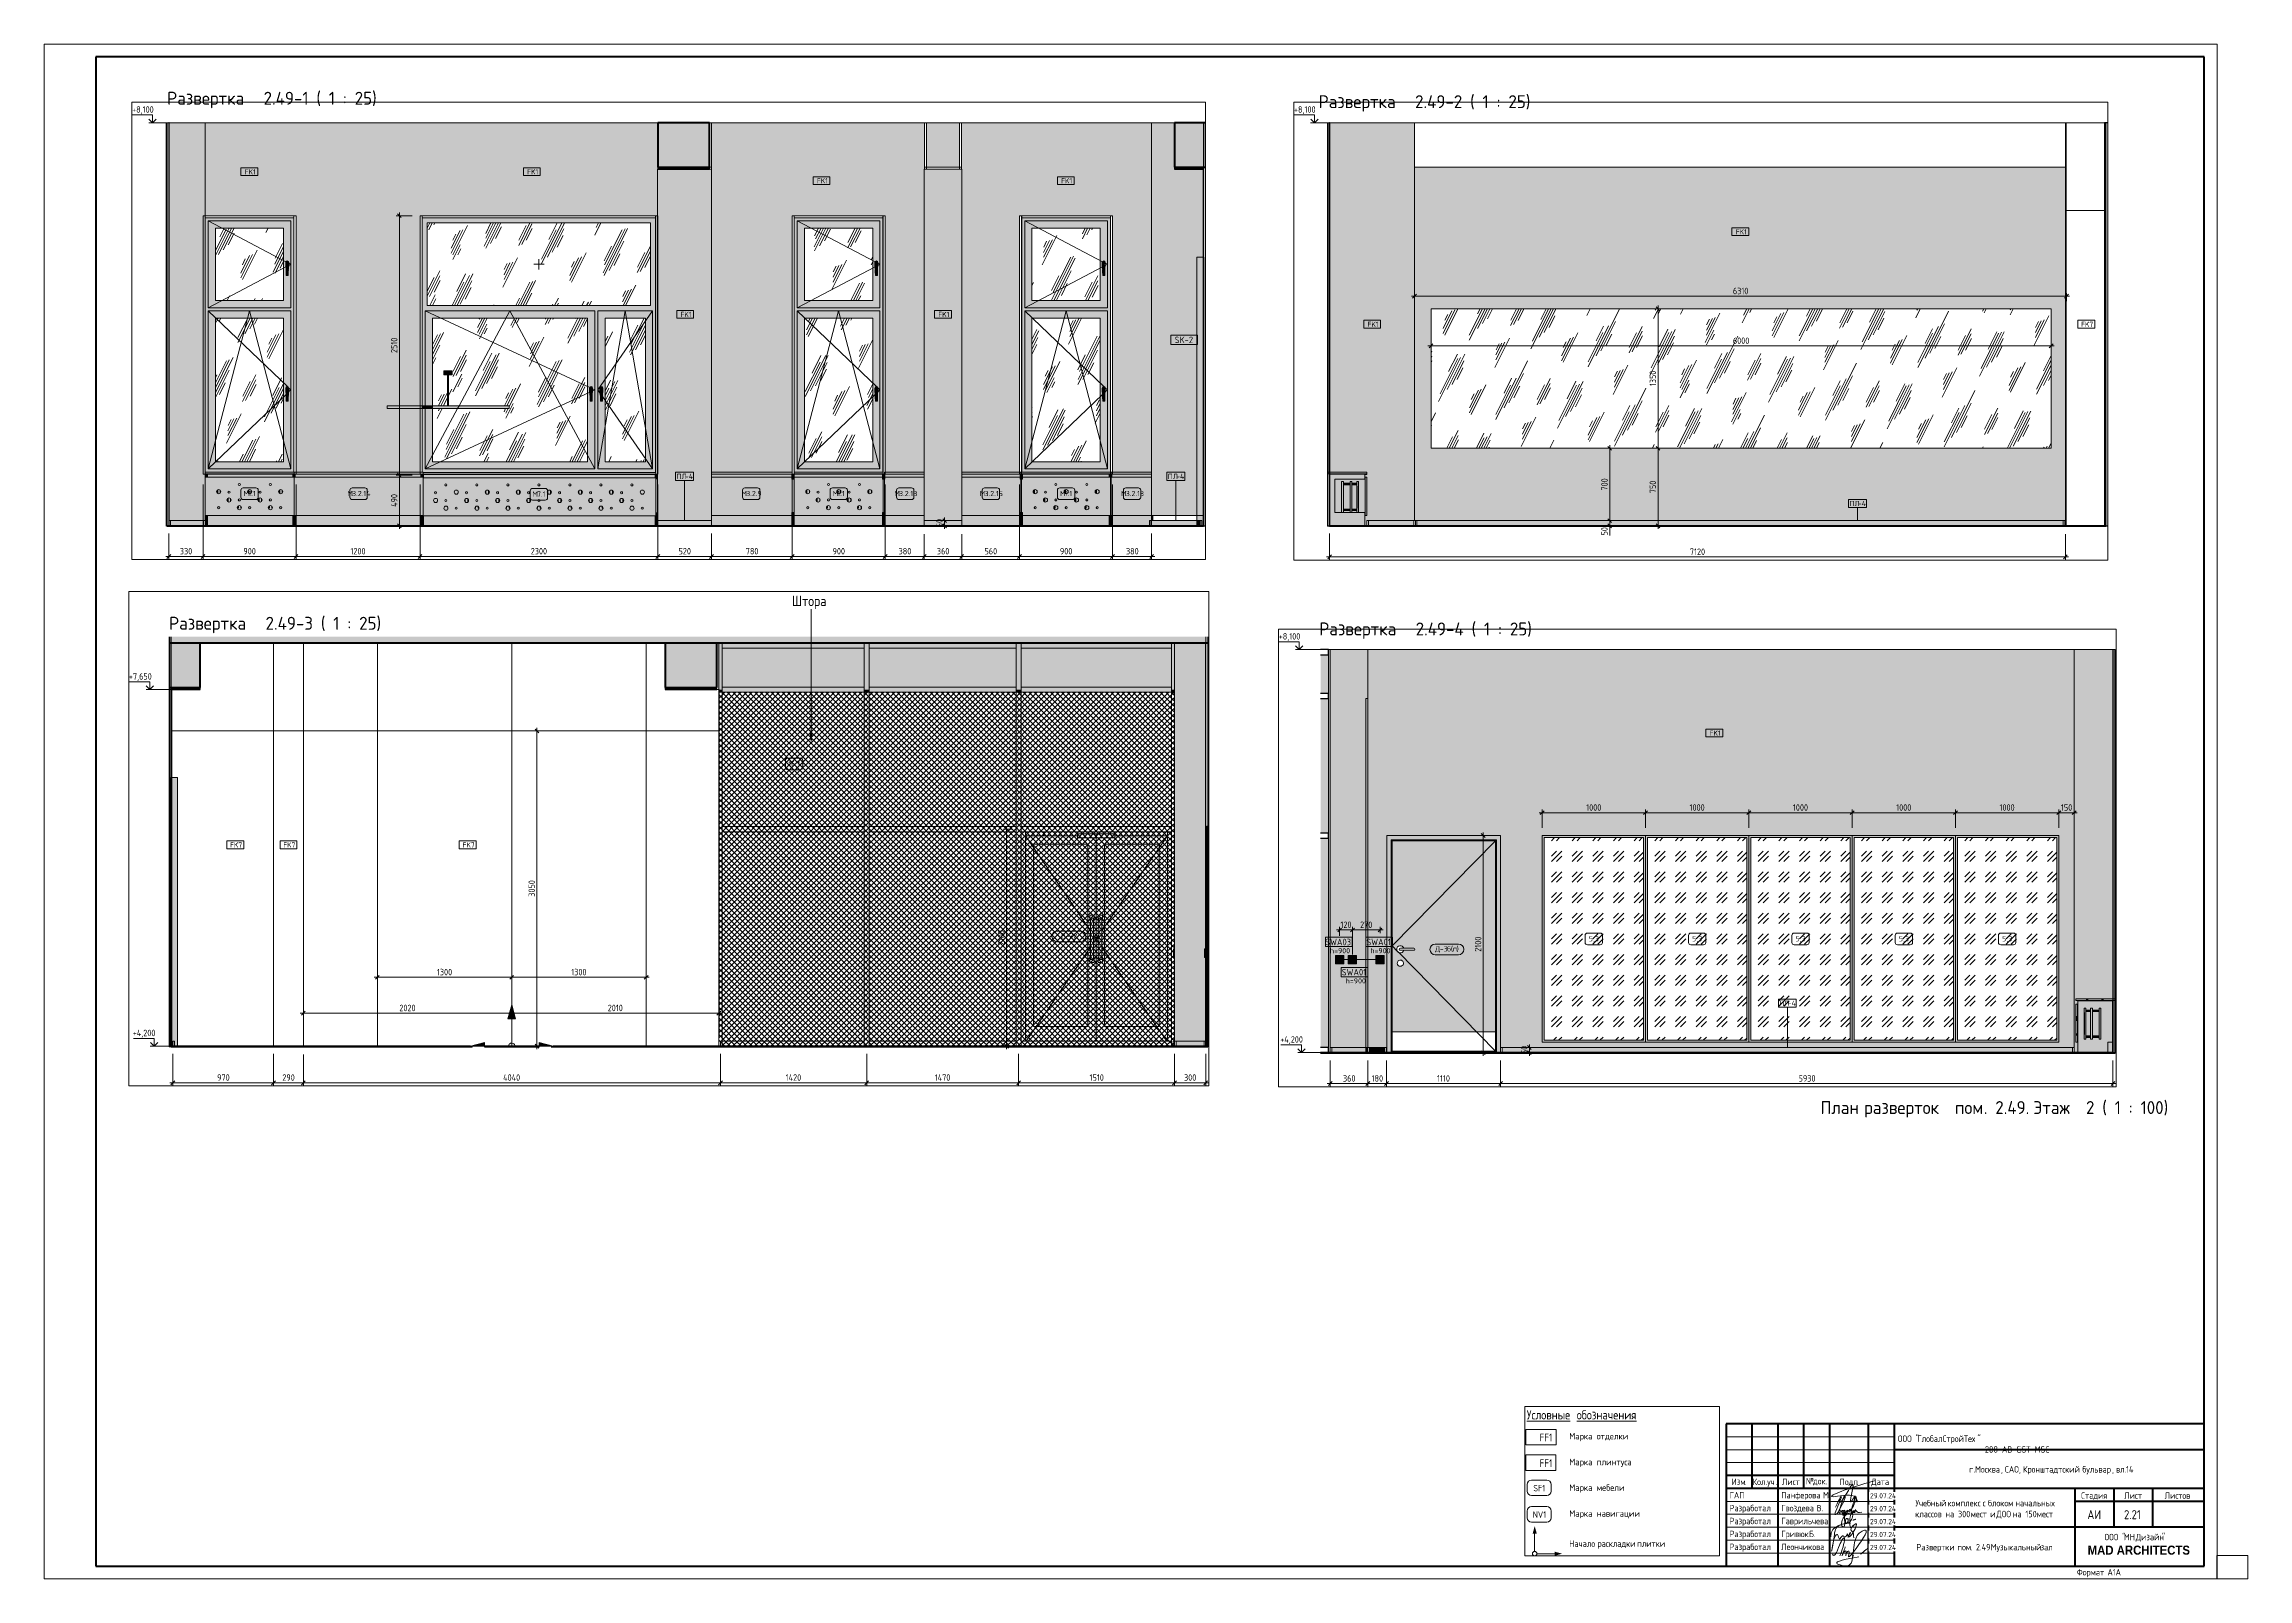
# Paper-space layout 'Layout1' of a CAD drawing. Header units: millimetres. Extents: x -841 to 12, y 0 to 594.
# The model-space entities are those that its viewports show. They can reach past a viewport. Long polylines and large blocks are cut down to what shows.
import ezdxf

# ---------------------------------------------------------------- set-up
doc = ezdxf.new("R2010")
doc.units = ezdxf.units.MM
for name, pattern in [('200_ШТРИХ_ш1п0_6_', [40, 25, -15]), ('ADSK_Штрих_ш2 п1', [75, 50, -25]), ('Скрыто', [7.14375, 4.7625, -2.38125]), ('Штрих', [158.75, 79.375, -79.375])]:
    doc.linetypes.add(name, pattern=pattern)
for name, color, linetype, lineweight in [('A-ANNO-DIMS', 7, 'Continuous', 9), ('A-ANNO-DIMS-25', 7, 'Continuous', 9), ('A-ANNO-NOTE', 7, 'Continuous', 9), ('A-CLNG', 7, 'Continuous', 9), ('A-DETL-GENF', 7, 'Continuous', 9), ('A-DOOR', 7, 'Continuous', 9), ('A-DOOR-2', 7, '200_ШТРИХ_ш1п0_6_', 9), ('A-DOOR-3', 7, 'Штрих', 9), ('A-DOOR-FRAM-1', 7, 'Continuous', 9), ('A-DOOR-FRAM-2', 7, 'Continuous', 18), ('A-DOOR-IDEN', 7, 'Continuous', 9), ('A-FLOR', 7, 'Continuous', 9), ('A-GENM', 7, 'Continuous', 9), ('A-GENM-IDEN', 7, 'Continuous', 9), ('A-GLAZ', 7, 'Continuous', 9), ('A-GLAZ-CURT', 7, 'Continuous', 9), ('A-GLAZ-CWMG', 7, 'Continuous', 9), ('A-GLAZ-CWMG-2', 7, 'Continuous', 30), ('A-WALL', 7, 'Continuous', 9), ('A-WALL-IDEN', 7, 'Continuous', 9), ('A-WALL-PATT', 7, 'Continuous', 9), ('E-ELEC-FIXT-IDEN', 7, 'Continuous', 9), ('G-ANNO-DIMS', 7, 'Continuous', 9), ('G-ANNO-DIMS-1', 7, 'Continuous', 20), ('G-ANNO-TEXT', 7, 'Continuous', 9), ('G-ANNO-TTLB', 7, 'Скрыто', 9), ('I-FURN', 7, 'Continuous', 9), ('I-FURN-IDEN', 7, 'Continuous', 9), ('I-WALL', 7, 'Continuous', 9), ('M-EQPM', 7, 'Continuous', 9), ('S-COLS', 7, 'Continuous', 9), ('Знаки', 7, 'Continuous', 9), ('Знаки-1', 7, 'Continuous', 18), ('Марки для знаков', 7, 'Continuous', 9), ('Электрические приборы', 7, 'Continuous', 9)]:
    doc.layers.add(name, color=color, linetype=linetype, lineweight=lineweight)
for name, color, linetype, lineweight, true_color in [('A-CLNG-1', 7, 'Continuous', 9, 0x787878), ('A-CLNG-2', 7, 'Continuous', 30, 0x3c3c3c), ('A-CLNG-FNSH-1', 7, 'Continuous', 30, 0x3c3c3c), ('A-DETL', 9, 'Continuous', 9, 0x808080), ('A-DETL-1', 9, 'ADSK_Штрих_ш2 п1', 9, 0x808080), ('A-DETL-GENF-1', 9, 'Continuous', 9, 0x808080), ('A-DETL-GENF-2', 1, 'Continuous', 9, 0xff0000), ('A-FLOR-1', 7, 'Continuous', 9, 0x787878), ('A-FLOR-FNSH-1', 7, 'Continuous', 40, 0x3c3c3c), ('A-FLOR-FNSH-2', 7, 'Continuous', 30, 0x3c3c3c), ('A-WALL-4', 7, 'Continuous', 40, 0x3c3c3c), ('A-WALL-5', 7, 'Continuous', 30, 0x3c3c3c), ('A-WALL-6', 7, 'Continuous', 30, 0x757575), ('A-WALL-FNSH-3', 7, 'Continuous', 30, 0x3c3c3c), ('A-WALL-FNSH-4', 7, 'Continuous', 30, 0x757575), ('G-ANNO-TEXT-1', 7, 'Continuous', 9, 0x3c3c3c), ('G-ANNO-TEXT-2', 7, 'Continuous', 9, 0x008000), ('G-ANNO-TEXT-3', 1, 'Continuous', 9, 0xff0000), ('I-FURN-11', 7, 'Continuous', 9, 0xa1a1a1), ('I-FURN-12', 7, 'Continuous', 9, 0x949494), ('I-FURN-13', 7, 'Continuous', 9, 0x757575), ('I-FURN-4', 7, 'Continuous', 9, 0xc0c0c0), ('I-FURN-5', 7, 'Continuous', 9, 0xd1d1d1), ('I-FURN-6', 7, 'Continuous', 9, 0xacacac), ('I-FURN-8', 7, 'Continuous', 9, 0x9e9e9e), ('I-FURN-9', 9, 'Continuous', 9, 0x808080), ('I-WALL-1', 7, 'Continuous', 9, 0x787878)]:
    doc.layers.add(name, color=color, linetype=linetype, lineweight=lineweight, true_color=true_color)
doc.layers.add('G-ANNO-NPLT', color=7, linetype='Continuous', plot=False)
for name, color, linetype, lineweight, true_color, transparency in [('I-FURN-10', 7, 'Continuous', 9, 0x303030, 0.7), ('I-FURN-3', 7, 'Continuous', 9, 0xfbfbfb, 0.7), ('I-FURN-7', 7, 'Continuous', 9, 0x7f7f7f, 0.7), ('M-EQPM-1', 7, 'Continuous', 9, 0xe6e6e6, 0.7)]:
    doc.layers.add(name, color=color, linetype=linetype, lineweight=lineweight, true_color=true_color, transparency=transparency)
doc.styles.add('Arial_B', font='', dxfattribs={"width": 0.9, "height": 3.5})
doc.styles.add('GOST Common_1', font='GOST_Common.ttf', dxfattribs={"height": 50})
doc.styles.add('GOST Common_10', font='GOST_Common.ttf', dxfattribs={"width": 0.9, "height": 3.5})
doc.styles.add('GOST Common_11', font='GOST_Common.ttf', dxfattribs={"width": 0.9, "height": 2})
doc.styles.add('GOST Common_12', font='GOST_Common.ttf', dxfattribs={"height": 5})
doc.styles.add('GOST Common_2', font='GOST_Common.ttf', dxfattribs={"width": 0.9, "height": 50})
doc.styles.add('GOST Common_3', font='GOST_Common.ttf', dxfattribs={"height": 62.5})
doc.styles.add('GOST Common_4', font='GOST_Common.ttf', dxfattribs={"width": 0.9, "height": 100})
doc.styles.add('GOST Common_5', font='GOST_Common.ttf', dxfattribs={"height": 175})
doc.styles.add('GOST Common_6', font='GOST_Common.ttf', dxfattribs={"width": 0.9, "height": 210})
doc.styles.add('GOST Common_7', font='GOST_Common.ttf', dxfattribs={"width": 0.9, "height": 245})
doc.styles.add('GOST Common_8', font='GOST_Common.ttf', dxfattribs={"width": 0.9, "height": 175})
doc.styles.add('GOST Common_9', font='GOST_Common.ttf', dxfattribs={"width": 0.9, "height": 2.5})
doc.styles.add('ISOCPEUR_1', font='isocpeur.ttf', dxfattribs={"width": 0.9, "height": 62.5})
doc.styles.add('ISOCPEUR_2', font='isocpeur.ttf', dxfattribs={"width": 0.9, "height": 175})
doc.styles.get('Arial_B').set_extended_font_data('Arial', bold=True)
doc.dimstyles.new('ISO-2_5_0_9К_БОЛЬШОЙ_1', dxfattribs={"dimscale": 304.8, "dimtxt": 62.248823, "dimasz": 0.123031, "dimexe": 0.098425, "dimexo": 0.246063, "dimgap": 0, "dimtad": 1, "dimdec": 0, "dimrnd": 10, "dimzin": 0, "dimdsep": 46, "dimtxsty": 'ISOCPEUR_1', "dimblk1": 'OBLIQUE', "dimblk2": 'OBLIQUE', "dimsah": 1, "dimcen": 0.09, "dimdle": 0.098425, "dimazin": 0, "dimtfac": 1, "dimtdec": 4, "dimtix": 1, "dimtmove": 0, "dimatfit": 3, "dimfxl": 1, "dimtvp": 1, "dimtolj": 1, "dimtzin": 0, "dimarcsym": 2})
doc.dimstyles.new('ISO-2_5_0_9К_БОЛЬШОЙ_2', dxfattribs={"dimscale": 304.8, "dimtxt": 62.248823, "dimasz": 0.123031, "dimexe": 0.098425, "dimexo": 0.246063, "dimgap": 0, "dimtad": 1, "dimdec": 0, "dimrnd": 10, "dimzin": 0, "dimdsep": 46, "dimtxsty": 'ISOCPEUR_1', "dimblk1": 'OBLIQUE', "dimblk2": 'OBLIQUE', "dimsah": 1, "dimcen": 0.09, "dimdle": 0.098425, "dimazin": 0, "dimtfac": 1, "dimtdec": 4, "dimtix": 1, "dimtmove": 1, "dimatfit": 3, "dimfxl": 1, "dimtvp": 1, "dimtolj": 1, "dimtzin": 0, "dimarcsym": 2})
pattern_1 = [(63.435, (63.5, 31.75), (-255.5833, 766.7475), [317.5, -190.5, 317.5, -190.5, -403.903]), (63.435, (63.5, 31.75), (-255.5833, 766.7475), [-1016, 127, -276.903]), (63.435, (47.6, 47.6), (-255.5833, 766.7475), [254, -317.5, 190.5, -190.5, -467.403]), (63.435, (47.6, 47.6), (-255.5833, 766.7475), [-952.5, 222.25, -245.153]), (63.435, (47.6, 95.25), (-255.5833, 766.7475), [190.5, -381, 127, -190.5, -530.903]), (63.435, (47.6, 95.25), (-255.5833, 766.7475), [-889, 285.75, -245.153]), (63.435, (95.25, 47.6), (-255.5833, 766.7475), [190.5, -381, 158.75, -6404.653]), (63.435, (142.9, 95.25), (-255.5833, 766.7475), [95.25, -476.25, 63.5, -6499.903]), (63.435, (63.5, 174.6), (-255.5833, 766.7475), [63.5, -476.25, 63.5, -254, -562.653]), (63.435, (63.5, 174.6), (-255.5833, 766.7475), [-857.25, 158.75, -403.903]), (63.435, (349.25, 127), (-255.5833, 766.7475), [317.5, -476.25, 381, -251.503]), (63.435, (349.25, 79.4), (-255.5833, 766.7475), [444.5, -317.5, 476.25, -188.003]), (63.435, (381, 95.25), (-255.5833, 766.7475), [508, -254, 381, -276.903]), (63.435, (428.6, 142.9), (-255.5833, 766.7475), [317.5, -444.5, 254, -403.903]), (63.435, (381, 238.1), (-255.5833, 766.7475), [158.75, -635, 190.5, -435.653]), (63.435, (476.25, 190.5), (-255.5833, 766.7475), [127, -635, 127, -530.903])]
pattern_2 = [(45, (11708.07, 0), (-14.2559798, 14.2559798), []), (45, (11722.327, 0), (-14.2559798, 14.2559798), [25.202, -5.04, 0.8382, -4.202])]
pattern_3 = [(0, (144738.3936, 0), (30.48, 7.62), [2.515, -20.345, 2.515, -20.345, -121.92]), (0, (144738.3936, 0), (30.48, 7.62), [-45.72, 2.515, -43.205, 2.515, -20.345, -53.34]), (0, (144738.3936, 0), (30.48, 7.62), [-114.3, 2.515, -12.725, 2.515, -35.585]), (120, (144749.8236, 3.81), (-21.8391136, 22.5864543), [2.515, -20.345, 2.515, -20.345, -121.92]), (120, (144749.8236, 3.81), (-21.8391136, 22.5864543), [-45.72, 2.515, -43.205, 2.515, -20.345, -53.34]), (120, (144749.8236, 3.81), (-21.8391136, 22.5864543), [-114.3, 2.515, -12.725, 2.515, -35.585]), (240, (144753.6336, 19.05), (-8.6408864, -30.2064543), [2.515, -20.345, 2.515, -20.345, -121.92]), (240, (144753.6336, 19.05), (-8.6408864, -30.2064543), [-45.72, 2.515, -43.205, 2.515, -20.345, -53.34]), (240, (144753.6336, 19.05), (-8.6408864, -30.2064543), [-114.3, 2.515, -12.725, 2.515, -35.585])]
pattern_4 = [(0, (130816.8, 4200), (0, 3050), []), (90, (130816.8, 4200), (-1300, 8e-14), [])]
pattern_5 = [(45, (243506.04, 0), (-14.2559798, 14.2559798), []), (45, (243520.296, 0), (-14.2559798, 14.2559798), [25.202, -5.04, 0.8382, -4.202])]
pattern_6 = [(45, (0, 0), (-26.516504, 26.516504), []), (135, (0, 0), (-26.516504, -26.516504), [])]

psp = doc.layouts.get("Layout1")

# ---------------------------------------------------------------- texts
at = {"layer": 'G-ANNO-TTLB', "linetype": 'Continuous', "attachment_point": 1}
for s, insert, char_height, width, style in [('Развертка', (-793.36, 575.54), 5, 41.6076, 'GOST Common_12'), (' 2.49-1 ( 1 : 25)', (-759.03, 575.54), 5, 51.8692, 'GOST Common_12'), ('Развертка', (-347.71, 574.21), 5, 41.6076, 'GOST Common_12'), (' 2.49-2 ( 1 : 25)', (-313.38, 574.21), 5, 53.0717, 'GOST Common_12'), ('Развертка', (-792.61, 372.35), 5, 41.6076, 'GOST Common_12'), (' 2.49-3 ( 1 : 25)', (-758.28, 372.35), 5, 53.0717, 'GOST Common_12'), ('Развертка', (-347.47, 370.15), 5, 41.6076, 'GOST Common_12'), (' 2.49-4 ( 1 : 25)', (-313.14, 370.15), 5, 53.6329, 'GOST Common_12'), ('План', (-153.45, 184.92), 5, 18.4388, 'GOST Common_12'), ('\\fGOST Common|b0|i0|c204|p34|; ', (-138.24, 184.92), 5, 2.0844, 'GOST Common_12'), ('разверток', (-136.52, 184.92), 5, 40.4852, 'GOST Common_12'), ('\\fGOST Common|b0|i0|c204|p34|; ', (-103.12, 184.92), 5, 2.0844, 'GOST Common_12'), ('пом', (-101.4, 184.92), 5, 13.5485, 'GOST Common_12'), ('. 2.49. ', (-90.22, 184.92), 5, 23.2489, 'GOST Common_12'), ('Этаж', (-71.03, 184.92), 5, 21.0042, 'GOST Common_12'), (' 2 ( 1 : 100)', (-53.7, 184.92), 5, 36.4768, 'GOST Common_12'), ('ООО', (-123.49, 55.52), 2.5, 6.4937, 'GOST Common_9'), (' "', (-118.13, 55.52), 2.5, 2.5975, 'GOST Common_9'), ('ГлобалСтройТех', (-115.99, 55.52), 2.5, 28.2114, 'GOST Common_9'), ('"                                                                               288-AB-GST-MSC', (-92.71, 55.52), 2.5, 105.1974, 'GOST Common_9'), ('\\fGOST Common|b0|i0|c204|p34|;\\W.9;г', (-95.86, 43.66), 2.5, 1.9481, 'GOST Common_9'), ('Москва', (-93.6, 43.66), 2.5, 12.1215, 'GOST Common_9'), ('САО', (-82.05, 43.66), 2.5, 6.5658, 'GOST Common_9'), ('Кронштадтский', (-75.08, 43.66), 2.5, 26.9848, 'GOST Common_9'), ('\\fGOST Common|b0|i0|c204|p34|;\\W.9; ', (-52.82, 43.66), 2.5, 0.938, 'GOST Common_9'), ('бульвар', (-52.05, 43.66), 2.5, 13.8532, 'GOST Common_9'), ('вл', (-39.07, 43.66), 2.5, 3.8962, 'GOST Common_9'), ('.14', (-35.85, 43.66), 2.5, 4.3291, 'GOST Common_9'), ('\\fGOST Common|b0|i0|c204|p34|;\\W.9;.', (-94.25, 43.66), 2.5, 0.7937, 'GOST Common_9'), (', ', (-83.6, 43.66), 2.5, 1.8759, 'GOST Common_9'), (', ', (-76.63, 43.66), 2.5, 1.8759, 'GOST Common_9'), (', ', (-40.62, 43.66), 2.5, 1.8759, 'GOST Common_9'), ('Учебный', (-116.67, 30.59), 2.5, 14.0696, 'GOST Common_9'), ('классов', (-116.78, 26.36), 2.5, 13.2759, 'GOST Common_9'), ('\\fGOST Common|b0|i0|c204|p34|;\\W.9; ', (-105.83, 26.36), 2.5, 0.938, 'GOST Common_9'), ('\\fGOST Common|b0|i0|c204|p34|;\\W.9; ', (-105.06, 30.59), 2.5, 0.938, 'GOST Common_9'), ('на', (-105.06, 26.36), 2.5, 4.1127, 'GOST Common_9'), ('комплекс', (-104.28, 30.59), 2.5, 15.5127, 'GOST Common_9'), (' 300 ', (-101.66, 26.36), 2.5, 7.7203, 'GOST Common_9'), ('мест', (-95.29, 26.36), 2.5, 8.2253, 'GOST Common_9'), ('\\fGOST Common|b0|i0|c204|p34|;\\W.9; ', (-91.48, 30.59), 2.5, 0.938, 'GOST Common_9'), ('\\fGOST Common|b0|i0|c204|p34|;\\W.9;с', (-90.71, 30.59), 2.5, 1.6595, 'GOST Common_9'), ('\\fGOST Common|b0|i0|c204|p34|;\\W.9; ', (-89.34, 30.59), 2.5, 0.938, 'GOST Common_9'), ('\\fGOST Common|b0|i0|c204|p34|;\\W.9; ', (-88.51, 26.36), 2.5, 0.938, 'GOST Common_9'), ('блоком', (-88.57, 30.59), 2.5, 11.9051, 'GOST Common_9'), ('\\fGOST Common|b0|i0|c204|p34|;\\W.9;и', (-87.73, 26.36), 2.5, 1.9481, 'GOST Common_9'), ('\\fGOST Common|b0|i0|c204|p34|;\\W.9; ', (-86.13, 26.36), 2.5, 0.938, 'GOST Common_9'), ('ДОО', (-85.35, 26.36), 2.5, 6.7823, 'GOST Common_9'), ('\\fGOST Common|b0|i0|c204|p34|;\\W.9; ', (-79.76, 26.36), 2.5, 0.938, 'GOST Common_9'), ('на', (-78.98, 26.36), 2.5, 4.1127, 'GOST Common_9'), ('\\fGOST Common|b0|i0|c204|p34|;\\W.9; ', (-78.74, 30.59), 2.5, 0.938, 'GOST Common_9'), ('начальных', (-77.97, 30.59), 2.5, 18.1823, 'GOST Common_9'), (' 150 ', (-75.59, 26.36), 2.5, 7.143, 'GOST Common_9'), ('мест', (-69.7, 26.36), 2.5, 8.2253, 'GOST Common_9'), ('АИ', (-50.15, 26.62), 3.5, 6.5658, 'GOST Common_10'), ('2.21', (-35.96, 26.62), 3.5, 8.5139, 'GOST Common_10'), ('Развертки', (-116.31, 13.54), 2.5, 18.3266, 'GOST Common_9'), ('\\fGOST Common|b0|i0|c204|p34|;\\W.9; ', (-101.19, 13.54), 2.5, 0.938, 'GOST Common_9'), ('пом', (-100.41, 13.54), 2.5, 6.0608, 'GOST Common_9'), ('. 2.49 ', (-95.41, 13.54), 2.5, 9.524, 'GOST Common_9'), ('Музыкальный', (-87.55, 13.54), 2.5, 22.4392, 'GOST Common_9'), ('\\fGOST Common|b0|i0|c204|p34|;\\W.9; ', (-69.04, 13.54), 2.5, 0.938, 'GOST Common_9'), ('зал', (-68.27, 13.54), 2.5, 5.9165, 'GOST Common_9')]:
    psp.add_mtext(s, dxfattribs=dict(at, insert=insert, char_height=char_height, width=width, style=style))

msp = doc.modelspace()

# ---------------------------------------------------------------- texts
at = {"layer": 'A-DOOR-IDEN', "char_height": 50, "attachment_point": 1, "style": 'GOST Common_1'}
for s, insert, width in [('\\fGOST Common|b0|i0|c204|p34|;В', (141287.1, 5292.8), 50.105), ('-22', (141328.4, 5292.8), 132.278), ('\\fGOST Common|b0|i0|c204|p34|;(', (145193.4, 5229), 24.051), ('\\fGOST Common|b0|i0|c204|p34|;)', (145249.6, 5229), 24.051), ('\\fGOST Common|b0|i0|c204|p34|;Д', (145039.6, 5229), 56.118), ('-3', (145085.9, 5229), 86.181), ('\\fGOST Common|b0|i0|c204|p34|;б', (145157, 5229), 44.093), ('\\fGOST Common|b0|i0|c204|p34|;п', (145213.3, 5229), 44.093)]:
    msp.add_mtext(s, dxfattribs=dict(at, insert=insert, width=width))
at = {"layer": 'A-GENM-IDEN', "char_height": 50, "attachment_point": 1, "style": 'GOST Common_1'}
for s, insert, width in [('ПЛ', (117439.5, 4702.8), 98.207), ('-4', (117520.6, 4702.8), 94.198), ('ПЛ', (122192.5, 4702.8), 98.207), ('-4', (122273.6, 4702.8), 94.198), ('ПЛ', (148370.8, 4702.8), 98.207), ('-4', (148451.8, 4702.8), 94.198), ('ПЛ', (128722, 4440.4), 98.207), ('-4', (128803, 4440.4), 94.198)]:
    msp.add_mtext(s, dxfattribs=dict(at, insert=insert, width=width))
at = {"layer": 'A-WALL-IDEN', "char_height": 50, "attachment_point": 1, "style": 'GOST Common_2'}
for s, insert, width in [('FK1', (113261.6, 7649.6), 111.835), ('FK1', (115995.2, 7649.6), 111.835), ('FK1', (118798.3, 7563.6), 111.835), ('FK1', (121161.6, 7563.6), 111.835), ('FK1', (147697.1, 7316.4), 111.835), ('FK1', (127622.2, 7068.9), 111.835), ('FK1', (117478.3, 6270.2), 111.835), ('FK1', (119973, 6270.2), 111.835), ('FK1', (124058.7, 6174.5), 111.835), ('FK7', (130963.3, 6174.5), 124.462), ('FK7', (133246.1, 6172), 124.462), ('FK7', (133760.8, 6172), 124.462), ('FK7', (135495.4, 6172), 124.462)]:
    msp.add_mtext(s, dxfattribs=dict(at, insert=insert, width=width))
at = {"layer": 'E-ELEC-FIXT-IDEN', "attachment_point": 1}
for s, insert, char_height, width, style in [('SK-2', (122260.3, 6030), 62.5, 228.481, 'GOST Common_3'), ('SWA03', (143977.7, 5301.8), 62.5, 320.675, 'GOST Common_3'), ('SWA01', (144375.5, 5301.8), 62.5, 304.641, 'GOST Common_3'), ('h=900', (144023, 5211.6), 50, 220.464, 'GOST Common_1'), ('h=900', (144414.1, 5211.6), 50, 220.464, 'GOST Common_1'), ('SWA01', (144137.1, 5010), 62.5, 304.641, 'GOST Common_3'), ('h=900', (144175.7, 4919.8), 50, 220.464, 'GOST Common_1')]:
    msp.add_mtext(s, dxfattribs=dict(at, insert=insert, char_height=char_height, width=width, style=style))
at = {"layer": 'G-ANNO-DIMS', "char_height": 62.5, "attachment_point": 1, "line_spacing_factor": 1.149209, "style": 'ISOCPEUR_1', "bg_fill": 3, "box_fill_scale": 1.25, "bg_fill_color": 256, "bg_fill_true_color": 13158600, "bg_fill_transparency": 0}
for s, insert, width in [('+8,100', (112172.4, 8259.2), 242.008), ('+8,100', (123347.4, 8259.2), 242.008), ('+8,100', (143528, 8259.2), 242.008), ('+7,650', (132267.2, 7809.2), 254.705), ('+4,200', (132304.5, 4359.2), 261.428), ('+4,200', (143542.7, 4359.2), 261.428)]:
    msp.add_mtext(s, dxfattribs=dict(at, insert=insert, width=width))
at = {"layer": 'G-ANNO-TEXT', "attachment_point": 1}
for s, insert, char_height, width, style in [('Штора', (138681.7, 8557.7), 100, 449.145, 'GOST Common_4'), ('\\LУсловные', (152213.7, 1955.6), 245, 1550.544, 'GOST Common_7'), ('\\Lобозначения', (153568, 1955.6), 245, 2111.164, 'GOST Common_7'), ('\\L\\fGOST Common|b0|i0|c204|p34|;\\W.9;\\L ', (153493, 1955.6), 245, 90.911, 'GOST Common_7'), ('Начало', (153362.4, -1567.6), 175, 863.658, 'GOST Common_8'), ('\\fGOST Common|b0|i0|c204|p34|;\\W.9; ', (154075, -1567.6), 175, 65.658, 'GOST Common_8'), ('\\fGOST Common|b0|i0|c204|p34|;\\W.9; ', (155150.1, -1567.6), 175, 65.658, 'GOST Common_8'), ('раскладки', (154129.2, -1567.6), 175, 1237.405, 'GOST Common_8'), ('плитки', (155204.3, -1567.6), 175, 853.557, 'GOST Common_8')]:
    msp.add_mtext(s, dxfattribs=dict(at, insert=insert, char_height=char_height, width=width, style=style))
at = {"layer": 'G-ANNO-TEXT-1', "attachment_point": 1}
for s, insert, char_height, width, style in [('Марка', (153362.4, 1343.2), 175, 830.548, 'GOST Common_5'), ('\\fGOST Common|b0|i0|c204|p34|; ', (154047.7, 1343.2), 175, 72.954, 'GOST Common_5'), ('   FF1   ', (152213.7, 1327.3), 210, 929.316, 'GOST Common_6'), ('отделки', (154107.9, 1343.2), 175, 1099.915, 'GOST Common_5'), ('Марка', (153362.4, 643.2), 175, 830.548, 'GOST Common_5'), ('\\fGOST Common|b0|i0|c204|p34|; ', (154047.7, 643.2), 175, 72.954, 'GOST Common_5'), ('плинтуса', (154107.9, 643.2), 175, 1245.822, 'GOST Common_5'), ('Марка', (153362.4, -50.9), 175, 830.548, 'GOST Common_5'), ('\\fGOST Common|b0|i0|c204|p34|; ', (154047.7, -50.9), 175, 72.954, 'GOST Common_5'), ('мебели', (154107.9, -50.9), 175, 925.949, 'GOST Common_5'), ('Марка', (153362.4, -750.9), 175, 830.548, 'GOST Common_5'), ('\\fGOST Common|b0|i0|c204|p34|; ', (154047.7, -750.9), 175, 72.954, 'GOST Common_5'), ('навигации', (154107.9, -750.9), 175, 1414.177, 'GOST Common_5')]:
    msp.add_mtext(s, dxfattribs=dict(at, insert=insert, char_height=char_height, width=width, style=style))
at = {"layer": 'G-ANNO-TEXT-2', "char_height": 175, "attachment_point": 1, "style": 'ISOCPEUR_2'}
for s, insert, width in [('SF1', (152391.1, -63.7), 383.848), ('NV1', (152377.2, -782), 419.202)]:
    msp.add_mtext(s, dxfattribs=dict(at, insert=insert, width=width))
at = {"layer": 'G-ANNO-TEXT-3', "insert": (152213.7, 627.3), "char_height": 210, "width": 929.316, "attachment_point": 1, "style": 'GOST Common_6'}
msp.add_mtext('   FF1   ', dxfattribs=at)
at = {"layer": 'I-FURN-IDEN', "char_height": 50, "attachment_point": 1, "style": 'GOST Common_1'}
for s, insert, width in [('16,1', (138647.5, 6957.6), 126.266), ('5,3', (146528.1, 5326.8), 108.228), ('5,3', (147528.1, 5326.8), 108.228), ('5,3', (148528.1, 5326.8), 108.228), ('5,3', (149528.1, 5326.8), 108.228), ('5,3', (150527.1, 5326.8), 108.228)]:
    msp.add_mtext(s, dxfattribs=dict(at, insert=insert, width=width))
at = {"layer": 'Марки для знаков', "char_height": 50, "attachment_point": 1, "style": 'GOST Common_1'}
for s, insert, width in [('\\fGOST Common|b0|i0|c204|p34|;М', (113249.6, 4536.8), 56.118), ('1.1', (113295.9, 4536.8), 78.165), ('\\fGOST Common|b0|i0|c204|p34|;М', (114253.6, 4536.8), 56.118), ('3.2.14', (114299.9, 4536.8), 202.426), ('\\fGOST Common|b0|i0|c204|p34|;М', (116043.7, 4531.8), 56.118), ('7.1', (116090, 4531.8), 92.194), ('\\fGOST Common|b0|i0|c204|p34|;М', (118067.2, 4536.8), 56.118), ('3.2.9', (118113.5, 4536.8), 166.35), ('\\fGOST Common|b0|i0|c204|p34|;М', (118949.6, 4536.8), 56.118), ('1.1', (118995.9, 4536.8), 78.165), ('\\fGOST Common|b0|i0|c204|p34|;М', (119546.2, 4536.8), 56.118), ('3.2.13', (119592.5, 4536.8), 194.409), ('\\fGOST Common|b0|i0|c204|p34|;М', (120374.1, 4536.8), 56.118), ('3.2.15', (120420.4, 4536.8), 196.413), ('\\fGOST Common|b0|i0|c204|p34|;М', (121149.6, 4536.8), 56.118), ('1.1', (121195.9, 4536.8), 78.165), ('\\fGOST Common|b0|i0|c204|p34|;М', (121740, 4536.8), 56.118), ('3.2.13', (121786.3, 4536.8), 194.409)]:
    msp.add_mtext(s, dxfattribs=dict(at, insert=insert, width=width))

# ---------------------------------------------------------------- blocks, each defined once
blk = doc.blocks.new('Штамп_РД_основной - А1А-27074248-Развертки пом_ 2_49 Музыкальный зал')
at = {"layer": 'A-ANNO-NOTE'}
for points, knots in [([(-338.04, -117.09), (-338.7, -122.45), (-329.95, -103.67), (-335.82, -123.67), (-330.91, -113.57), (-333.31, -120.58), (-331.35, -115.2), (-331.8, -118.76), (-331.18, -118.6), (-331.48, -117.47), (-332.41, -115.06), (-346.74, -118.37), (-335.97, -113.63), (-324.18, -110.47)], [0, 0, 0, 0, 0.0513615, 0.1091052, 0.1522958, 0.178941, 0.1972205, 0.2080985, 0.2140042, 0.2188047, 0.2389907, 0.2707687, 0.3130687, 0.3130687, 0.3130687, 0.3130687]), ([(-339.6, -120.68), (-338.03, -117.16), (-337.34, -116.47), (-337.34, -117.01), (-338.8, -120.61), (-340.42, -123.93), (-338.88, -123.37), (-338.39, -122.01), (-335.91, -117.73), (-335.91, -116.39), (-336.4, -116.39), (-336.93, -117.86), (-338.31, -122.65)], [0, 0, 0, 0, 0.0080365, 0.0160998, 0.028237, 0.0420073, 0.0521324, 0.0641411, 0.0757014, 0.0858292, 0.0908816, 0.1013994, 0.1013994, 0.1013994, 0.1013994]), ([(-334.92, -121.85), (-335.39, -122.12), (-335.39, -122.36), (-335.08, -122.36), (-334.79, -121.86), (-335.46, -123.69), (-336.26, -124.25), (-335.67, -123.24), (-334.43, -122), (-333.69, -121.48), (-334.3, -121.48), (-334.58, -122.51), (-333.95, -122.51), (-332.11, -119.19), (-332.11, -118.03), (-332.59, -118.5), (-333.54, -122.06), (-333.54, -122.65)], [0, 0, 0, 0, 0.00162511, 0.00331349, 0.00754981, 0.01278161, 0.01888966, 0.02470924, 0.03042302, 0.03530305, 0.0391434, 0.04257709, 0.05077407, 0.05912564, 0.06755136, 0.07580968, 0.08321457, 0.08321457, 0.08321457, 0.08321457]), ([(-341.44, -132.23), (-341.94, -127.35), (-328.89, -126.72), (-340.13, -127.01), (-339.88, -131.73), (-341.68, -139.94), (-340.55, -134.68), (-340.23, -132.52), (-338.7, -130.28), (-338.3, -134.28), (-337.45, -132.06), (-336.73, -131.65)], [0, 0, 0, 0, 0.019426, 0.0387349, 0.0549438, 0.0672527, 0.0778646, 0.084698, 0.0906304, 0.096697, 0.1015072, 0.1015072, 0.1015072, 0.1015072]), ([(-338.31, -122.65), (-338.31, -123.16), (-337.4, -123.16), (-337.4, -122.18), (-337.76, -122.18), (-337.86, -122.27), (-337.86, -122.45), (-336.95, -122.11), (-337.26, -122.65)], [0, 0, 0, 0, 0.00358547, 0.00695057, 0.00915819, 0.01015554, 0.01205798, 0.01469377, 0.01469377, 0.01469377, 0.01469377]), ([(-336.52, -122.82), (-335.98, -125.91), (-335.98, -128.51), (-337.09, -128.51), (-337.63, -126.53), (-335.78, -123.34), (-334.29, -122.94), (-332.03, -122.74)], [0, 0, 0, 0, 0.01155157, 0.02127823, 0.03282555, 0.04509601, 0.05773263, 0.05773263, 0.05773263, 0.05773263]), ([(-337.04, -123.15), (-336.33, -122.45), (-336.88, -121.9), (-337.19, -122.22), (-336.57, -122.38), (-335.98, -121.8), (-335.98, -122.14), (-336.29, -122.45), (-335.64, -122.45), (-335.9, -123.17), (-336.96, -124.23), (-336.96, -123.36), (-335.57, -122.19), (-335.11, -122.65)], [0, 0, 0, 0, 0.00332582, 0.00612366, 0.00901076, 0.01174206, 0.01415884, 0.01630272, 0.0190767, 0.02344016, 0.02813242, 0.03439448, 0.03937975, 0.03937975, 0.03937975, 0.03937975]), ([(-336.73, -131.65), (-336.69, -132.19), (-335.41, -132.52), (-334.96, -129.96), (-334.72, -133.44), (-334.65, -131.27), (-333.5, -130.12), (-334.9, -132.4), (-333.52, -132.31), (-329.94, -124.81), (-334.86, -129.74), (-332.72, -130.12), (-332.69, -131.28), (-332.61, -132.58)], [0, 0, 0, 0, 0.0046234, 0.0123007, 0.0208561, 0.0283952, 0.03509, 0.0409642, 0.0537756, 0.0710384, 0.0891313, 0.0998193, 0.1046376, 0.1046376, 0.1046376, 0.1046376]), ([(-334.89, -125.37), (-335.11, -125.15), (-335.5, -125.15), (-335.69, -125.34), (-335.81, -126.03), (-335.81, -126.9), (-335.29, -127.04), (-334.88, -126.64), (-334.73, -125.4), (-334.73, -125.1), (-334.73, -125.1), (-334.73, -125.11), (-334.83, -126.08), (-334.77, -126.92), (-334.56, -126.92), (-333.91, -126.43), (-332.93, -124.42), (-332.93, -123.27), (-333.1, -122.97), (-333.59, -122.97), (-334.05, -124.31), (-334.22, -127.46), (-333.93, -128.25), (-333.8, -128.74)], [0, 0, 0, 0, 0.0016332, 0.00392105, 0.00702344, 0.01058969, 0.01394693, 0.01793334, 0.0215051, 0.02411625, 0.02465035, 0.02632052, 0.02939378, 0.03280325, 0.03593957, 0.04142394, 0.04849321, 0.05477683, 0.05812393, 0.06191415, 0.07043912, 0.0795646, 0.08714635, 0.08714635, 0.08714635, 0.08714635]), ([(-333.54, -122.65), (-333.3, -122.89), (-332.62, -122.21), (-333.2, -122.21), (-332.6, -122.21), (-332.14, -121.75), (-332.66, -122.65)], [0, 0, 0, 0, 0.00269646, 0.00576297, 0.00838865, 0.01167349, 0.01167349, 0.01167349, 0.01167349]), ([(-331.86, -121.61), (-331.93, -121.96), (-331.61, -121.96), (-331.61, -122.32), (-330.85, -123.08), (-329.44, -122.71)], [0, 0, 0, 0, 0.001554219, 0.00418307, 0.008514983, 0.008514983, 0.008514983, 0.008514983]), ([(-340.81, -138.96), (-340.12, -140.15), (-338.38, -136.42), (-337.65, -133.87), (-335.19, -130.73), (-337.14, -137.8), (-337.95, -139.54)], [0, 0, 0, 0, 0.00891354, 0.0206837, 0.03596829, 0.05045262, 0.05045262, 0.05045262, 0.05045262]), ([(-334.59, -139.54), (-335.36, -141.78), (-325.61, -128.89), (-328.98, -129.54), (-332.56, -132.13), (-332.82, -142.77), (-335.05, -143.85), (-340.39, -142.51), (-338.8, -141.36), (-330.59, -139.93)], [0, 0, 0, 0, 0.0206368, 0.0432038, 0.0605873, 0.0770759, 0.0945827, 0.1039292, 0.1187761, 0.1187761, 0.1187761, 0.1187761])]:
    blk.add_open_spline(points, degree=3, knots=knots, dxfattribs=at)
for points, degree in [([(-333.54, -122.65), (-333.03, -122.65)], 1), ([(-333.25, -127.9), (-332.55, -127.9)], 1), ([(-332.92, -125.74), (-332.05, -125.55), (-331.8, -125.33)], 2), ([(-332.8, -122.83), (-332.58, -123.05), (-331.86, -122.34), (-331.86, -121.61)], 3), ([(-335.86, -136.11), (-337.11, -139.54)], 1), ([(-329.93, -138.92), (-327, -136.46)], 1), ([(-336.69, -138.38), (-335.63, -137.2), (-335.23, -137.31), (-335.71, -139.54)], 3), ([(-335.71, -139.54), (-335.36, -137.28), (-333.78, -136.92), (-334.59, -139.54)], 3), ([(-333.25, -139.54), (-332.55, -139.54)], 1)]:
    blk.add_open_spline(points, degree=degree, dxfattribs=at)
at = {"layer": 'G-ANNO-TTLB', "linetype": 'Continuous'}
for p, q in [((-1033, 445.5), (-1033, -148.5)), ((-1033, 445.5), (-192, 445.5)), ((-192, 445.5), (-192, -148.5)), ((-317, -93.5), (-382, -93.5)), ((-317, -98.5), (-382, -98.5)), ((-317, -103.5), (-382, -103.5)), ((-317, -118.5), (-382, -118.5)), ((-317, -123.5), (-382, -123.5)), ((-317, -128.5), (-382, -128.5)), ((-317, -133.5), (-382, -133.5)), ((-317, -138.5), (-382, -138.5)), ((-192, -148.5), (-1033, -148.5))]:
    blk.add_line(p, q, dxfattribs=at)
at = {"layer": 'G-ANNO-TTLB', "linetype": 'Continuous', "lineweight": 40}
for p, q in [((-1013, 440.5), (-1013, -143.5)), ((-197, 440.5), (-1013, 440.5)), ((-197, -143.5), (-197, 440.5)), ((-382, -88.5), (-382, -143.5)), ((-197, -88.5), (-382, -88.5)), ((-372, -88.5), (-372, -113.5)), ((-362, -88.5), (-362, -143.5)), ((-352, -88.5), (-352, -113.5)), ((-342, -88.5), (-342, -143.5)), ((-327, -88.5), (-327, -143.5)), ((-317, -88.5), (-317, -143.5)), ((-197, -98.5), (-317, -98.5)), ((-317, -108.5), (-382, -108.5)), ((-197, -113.5), (-382, -113.5)), ((-247, -113.5), (-247, -143.5)), ((-197, -118.5), (-247, -118.5)), ((-232, -113.5), (-232, -128.5)), ((-217, -113.5), (-217, -128.5)), ((-197, -128.5), (-317, -128.5)), ((-1013, -143.5), (-197, -143.5))]:
    blk.add_line(p, q, dxfattribs=at)
at = {"layer": 'G-ANNO-TTLB', "linetype": 'Continuous', "attachment_point": 1}
for s, insert, char_height, width, style in [('Изм', (-379.88, -109.67), 2.5, 6.1329, 'GOST Common_9'), ('Кол', (-371.75, -109.67), 2.5, 6.0608, 'GOST Common_9'), ('уч', (-366.1, -109.67), 2.5, 3.8962, 'GOST Common_9'), ('Лист', (-360.41, -109.67), 2.5, 8.2975, 'GOST Common_9'), ('\\fGOST Common|b0|i0|c204|p34|;\\W.9;№', (-351.11, -109.4), 2.5, 3.319, 'GOST Common_9'), ('док', (-348.38, -109.4), 2.5, 5.8443, 'GOST Common_9'), ('Подп', (-338.08, -109.67), 2.5, 8.0089, 'GOST Common_9'), ('Дата', (-325.82, -109.67), 2.5, 9.2354, 'GOST Common_9'), ('ГАП', (-380.68, -114.84), 2.5, 6.5658, 'GOST Common_9'), ('\\fGOST Common|b0|i0|c204|p34|;\\W.9;.', (-374.82, -109.67), 2.5, 0.7937, 'GOST Common_9'), ('\\fGOST Common|b0|i0|c204|p34|;\\W.9;.', (-366.75, -109.67), 2.5, 0.7937, 'GOST Common_9'), ('\\fGOST Common|b0|i0|c204|p34|;\\W.9;.', (-362.88, -109.67), 2.5, 0.7937, 'GOST Common_9'), ('Панферова', (-360.68, -114.84), 2.5, 18.6873, 'GOST Common_9'), ('\\fGOST Common|b0|i0|c204|p34|;\\W.9; ', (-345.26, -114.84), 2.5, 0.938, 'GOST Common_9'), ('\\fGOST Common|b0|i0|c204|p34|;\\W.9;М', (-344.49, -114.84), 2.5, 2.4532, 'GOST Common_9'), ('\\fGOST Common|b0|i0|c204|p34|;\\W.9;.', (-343.55, -109.4), 2.5, 0.7937, 'GOST Common_9'), ('\\fGOST Common|b0|i0|c204|p34|;\\W.9;.', (-331.47, -109.67), 2.5, 0.7937, 'GOST Common_9'), ('Стадия', (-244.61, -114.99), 2.5, 12.4101, 'GOST Common_9'), ('Лист', (-227.92, -114.99), 2.5, 8.2975, 'GOST Common_9'), ('Листов', (-212.28, -114.99), 2.5, 12.1937, 'GOST Common_9'), ('Разработал', (-380.68, -119.84), 2.5, 20.7076, 'GOST Common_9'), ('Разработал', (-380.68, -124.84), 2.5, 20.7076, 'GOST Common_9'), ('Гвоздева', (-360.68, -119.84), 2.5, 15.657, 'GOST Common_9'), ('Гаврильчева', (-360.68, -124.84), 2.5, 21.862, 'GOST Common_9'), ('\\fGOST Common|b0|i0|c204|p34|;\\W.9; ', (-347.76, -119.84), 2.5, 0.938, 'GOST Common_9'), ('\\fGOST Common|b0|i0|c204|p34|;\\W.9;В', (-346.99, -119.84), 2.5, 2.2367, 'GOST Common_9'), ('\\fGOST Common|b0|i0|c204|p34|;\\W.9;.', (-345.14, -119.84), 2.5, 0.7937, 'GOST Common_9'), ('\\fGOST Common|b0|i0|c204|p34|;\\W.9; ', (-342.64, -124.84), 2.5, 0.7215, 'GOST Common_9'), ('Разработал', (-380.68, -129.84), 2.5, 20.7076, 'GOST Common_9'), ('Разработал', (-380.68, -134.84), 2.5, 20.7076, 'GOST Common_9'), ('Леончикова', (-360.68, -134.84), 2.5, 19.9861, 'GOST Common_9'), ('Гривюк', (-360.68, -129.84), 2.5, 12.1215, 'GOST Common_9'), ('\\fGOST Common|b0|i0|c204|p34|;\\W.9; ', (-350.68, -129.84), 2.5, 0.938, 'GOST Common_9'), ('\\fGOST Common|b0|i0|c204|p34|;\\W.9;Б', (-349.9, -129.84), 2.5, 2.1646, 'GOST Common_9'), ('\\fGOST Common|b0|i0|c204|p34|;\\W.9;.', (-348.12, -129.84), 2.5, 0.7937, 'GOST Common_9'), ('MAD ARCHITECTS', (-242.07, -135.61), 3.5, 48.5582, 'Arial_B'), ('ООО', (-235.54, -131.05), 2.5, 6.4937, 'GOST Common_9'), (' "', (-230.18, -131.05), 2.5, 2.5975, 'GOST Common_9'), ('МН', (-228.04, -131.05), 2.5, 4.6177, 'GOST Common_9'), ('\\fGOST Common|b0|i0|c204|p34|;\\W.9; ', (-224.23, -131.05), 2.5, 0.938, 'GOST Common_9'), ('Дизайн', (-223.46, -131.05), 2.5, 12.2658, 'GOST Common_9'), ('\\fGOST Common|b0|i0|c204|p34|;\\W.9;"', (-213.33, -131.05), 2.5, 1.6595, 'GOST Common_9'), ('Формат', (-246.24, -144.67), 2.5, 13.4202, 'GOST Common_9'), ('\\fGOST Common|b0|i0|c204|p34|;\\W.9; ', (-235.17, -144.67), 2.5, 0.938, 'GOST Common_9'), ('\\fGOST Common|b0|i0|c204|p34|;\\W.9;А', (-234.4, -144.67), 2.5, 2.4532, 'GOST Common_9'), ('\\fGOST Common|b0|i0|c204|p34|;\\W.9;1', (-232.37, -144.67), 2.5, 1.3709, 'GOST Common_9'), ('\\fGOST Common|b0|i0|c204|p34|;\\W.9;А', (-231.24, -144.67), 2.5, 2.4532, 'GOST Common_9')]:
    blk.add_mtext(s, dxfattribs=dict(at, insert=insert, char_height=char_height, width=width, style=style))
blk = doc.blocks.new('Штамп_Без подписи_спец_ - Без подписи-27038161-Развертки пом_ 2_49 Музыкальный зал')
at = {"layer": 'A-ANNO-NOTE'}
for p, q in [((0, 5), (35, 5)), ((0, 0), (0, 5)), ((35, 0), (0, 0)), ((20, 5), (20, 0)), ((35, 5), (35, 0))]:
    blk.add_line(p, q, dxfattribs=at)
blk = doc.blocks.new('120_Окно_СКБ_1Ст - 120_Окно_СКБ_1Ст 900х2500_h_ с форточкой-22877787-Развертка 2_49-1')
at = {"layer": 'A-GLAZ'}
h = blk.add_hatch(color=256, dxfattribs=at)
h.paths.add_polyline_path([(101220, 4700), (102029, 4700), (102029, 4704), (101171, 4704), (101171, 4700), (101195, 4700)])
h.paths.add_polyline_path([(101610.2, 4720), (102029, 4720), (102029, 7180), (101171, 7180), (101171, 4720), (101608.6, 4720)])
h.paths.add_polyline_path([(101200, 4750), (101200, 6280), (102000, 6280), (102000, 4750), (101220, 4750)])
h.paths.add_polyline_path([(101980, 6310), (101200, 6310), (101200, 7150), (102000, 7150), (102000, 6310), (101983.7, 6310)])
h = blk.add_hatch(color=256, dxfattribs=at)
h.paths.add_polyline_path([(101220, 6310), (102000, 6310), (102000, 7150), (101200, 7150), (101200, 6310), (101216.3, 6310)])
h.paths.add_polyline_path([(101428, 6380), (101270, 6380), (101270, 7080), (101930, 7080), (101930, 6380), (101742.1, 6380)])
h.paths.add_polyline_path([(101972, 6620.5), (101956, 6620.8), (101955.1, 6621.3), (101955, 6621.6), (101953.8, 6703.8), (101952.9, 6705), (101951.5, 6708.4), (101951, 6712), (101951, 6748), (101951.5, 6751.6), (101952.9, 6755), (101955.1, 6757.9), (101958, 6760.1), (101961.4, 6761.5), (101965, 6762), (101968.6, 6761.5), (101972, 6760.1), (101975.1, 6757.7), (101977.1, 6755), (101978.5, 6751.6), (101979, 6748), (101979, 6712), (101978.5, 6708.4), (101977.1, 6705), (101976.1, 6703.6), (101975.7, 6680.4), (101974.9, 6621.3), (101973.9, 6620.7), (101972.8, 6620.5)])
h = blk.add_hatch(dxfattribs=at)
h.set_pattern_fill('FP_13', color=256, style=0, pattern_type=2)
h.set_pattern_definition(pattern_1)
h.paths.add_polyline_path([(101270, 6380), (101930, 6380), (101930, 7080), (101270, 7080), (101270, 7040)])
h = blk.add_hatch(color=256, dxfattribs=at)
h.paths.add_polyline_path([(101952.9, 6730.3), (101953.1, 6731.9), (101953, 6730.4)])
h.paths.add_polyline_path([(101953.9, 6703.6), (101953, 6729.7), (101952.9, 6733.7), (101953.1, 6734), (101953.4, 6734.4), (101953.8, 6736.1), (101954.5, 6737.3), (101956.5, 6739.6), (101956.6, 6739.2), (101957.2, 6740), (101957.3, 6740.2), (101959.2, 6741.4), (101962, 6742.2), (101966, 6742.5), (101969.7, 6741.8), (101972.6, 6740.3), (101974.8, 6738.2), (101976.4, 6735.7), (101977, 6733.8), (101976.9, 6733.5), (101977.3, 6732), (101977.1, 6729.7), (101976.5, 6719.3), (101976.1, 6703.6), (101977.1, 6705), (101978.5, 6708.4), (101979, 6712), (101979, 6748), (101978.5, 6751.6), (101977.1, 6755), (101974.9, 6757.9), (101972, 6760.1), (101968.6, 6761.5), (101965, 6762), (101961.4, 6761.5), (101958, 6760.1), (101954.9, 6757.7), (101952.9, 6755), (101951.5, 6751.6), (101951, 6748), (101951, 6712), (101951.5, 6708.4), (101952.9, 6705), (101953.8, 6703.8)])
for points in [[(101954, 6701.2), (101954.5, 6701.6), (101957, 6701.9), (101958, 6701.9), (101960.2, 6725.9), (101961, 6732.1), (101962.5, 6739.1), (101963.4, 6742.4), (101960, 6741.7), (101957.9, 6740.7), (101957.3, 6739.9), (101957.2, 6739.7), (101956.6, 6739.2), (101956.3, 6739.4), (101955.2, 6738.3), (101953.6, 6735.7), (101953.5, 6735.4), (101953.3, 6734.2), (101952.9, 6733.7), (101953, 6729.7), (101953.3, 6725.2), (101954, 6701.2)], [(101964.8, 6701.9), (101972, 6701.9), (101969.9, 6725.6), (101968.7, 6733.8), (101967.5, 6739.1), (101966, 6742.5), (101963.9, 6742.2), (101962.9, 6740.2), (101962, 6737.1), (101961, 6732.1), (101959.5, 6719.3), (101958, 6701.9), (101964.5, 6701.9)], [(101958, 6620.5), (101958, 6701.9), (101954.5, 6701.6), (101954, 6701.1), (101955.1, 6621.3), (101956, 6620.8), (101957.2, 6620.5)], [(101958, 6620.5), (101972, 6620.5), (101972, 6701.9), (101958, 6701.9), (101958, 6620.5)], [(101972, 6620.5), (101974.1, 6620.8), (101974.9, 6621.3), (101975, 6621.6), (101975.9, 6701.4), (101974.3, 6701.8), (101972, 6701.9), (101972, 6627.5)], [(101976, 6700.4), (101976, 6700.5), (101976, 6700.5)], [(101954, 5486.2), (101954.5, 5486.6), (101957, 5486.9), (101958, 5486.9), (101960.2, 5510.9), (101961, 5517.1), (101962.5, 5524.1), (101963.4, 5527.4), (101960.3, 5526.8), (101957.4, 5525.3), (101957.3, 5524.9), (101957.2, 5524.7), (101956.6, 5524.2), (101956.3, 5524.4), (101955.2, 5523.3), (101953.6, 5520.7), (101953.5, 5520.4), (101953.3, 5519.2), (101952.9, 5518.7), (101953, 5514.7), (101953.3, 5510.2), (101954, 5486.2)], [(101958, 5486.9), (101972, 5486.9), (101969.9, 5510.6), (101968.7, 5518.8), (101967.5, 5524.1), (101966, 5527.5), (101963.9, 5527.2), (101962.8, 5525.1), (101961.8, 5521.4), (101961, 5517.1), (101959.5, 5504.3), (101958.1, 5487.8)], [(101958, 5405.5), (101958, 5486.9), (101954.5, 5486.6), (101954, 5486.1), (101955.1, 5406.3), (101956, 5405.8), (101957.2, 5405.5)], [(101972, 5405.5), (101972, 5486.9), (101958, 5486.9), (101958, 5405.5), (101968.6, 5405.5)], [(101972, 5405.5), (101974.1, 5405.8), (101974.9, 5406.3), (101975, 5406.6), (101975.9, 5486.4), (101974.3, 5486.8), (101972, 5486.9), (101972, 5412.5)], [(101976, 5485.4), (101976, 5485.5), (101976, 5485.5)]]:
    blk.add_hatch(color=256, dxfattribs=at).paths.add_polyline_path(points)
h = blk.add_hatch(color=256, dxfattribs=at)
h.paths.add_polyline_path([(101976, 6701.2), (101976.9, 6727.5), (101977.1, 6733), (101977, 6733.8), (101977, 6734.2), (101975.3, 6737.6), (101973.5, 6739.6), (101970.8, 6741.4), (101968, 6742.2), (101966, 6742.4), (101967.3, 6739.7), (101967.8, 6738), (101969, 6732.1), (101970.5, 6719.8), (101972.3, 6701.9), (101975.5, 6701.6), (101975.9, 6701.3)])
h.paths.add_polyline_path([(101976.4, 6734.7), (101976, 6735.7), (101976.3, 6734.9)])
h = blk.add_hatch(color=256, dxfattribs=at)
h.paths.add_polyline_path([(101220, 4750), (102000, 4750), (102000, 6280), (101200, 6280), (101200, 4750)])
h.paths.add_polyline_path([(101428, 4820), (101270, 4820), (101270, 6210), (101930, 6210), (101930, 4820), (101585, 4820)])
h.paths.add_polyline_path([(101958, 5405.5), (101955.9, 5405.8), (101955.1, 5406.4), (101955, 5406.6), (101953.8, 5488.8), (101952.9, 5490), (101951.5, 5493.4), (101951, 5497), (101951, 5533), (101951.8, 5537.3), (101952.9, 5540), (101955.1, 5542.9), (101958, 5545.1), (101961.8, 5546.6), (101965, 5547), (101968.6, 5546.5), (101972, 5545.1), (101974.9, 5542.9), (101977.1, 5540), (101978.5, 5536.6), (101979, 5533), (101979, 5497), (101978.5, 5493.4), (101977.1, 5490), (101976.1, 5488.6), (101975.7, 5465.4), (101974.9, 5406.3), (101973.9, 5405.7), (101972, 5405.5), (101961.4, 5405.5)])
h = blk.add_hatch(dxfattribs=at)
h.set_pattern_fill('FP_13', color=256, style=0, pattern_type=2)
h.set_pattern_definition(pattern_1)
h.paths.add_polyline_path([(101270, 4820), (101930, 4820), (101930, 6210), (101270, 6210), (101270, 4927.1)])
h = blk.add_hatch(color=256, dxfattribs=at)
h.paths.add_polyline_path([(101952.9, 5515.3), (101953.1, 5516.9), (101953, 5515.4)])
h.paths.add_polyline_path([(101953.9, 5488.6), (101953, 5514.7), (101952.9, 5518.7), (101953.1, 5519), (101953.4, 5519.4), (101953.8, 5521.1), (101954.7, 5522.6), (101956.5, 5524.6), (101956.6, 5524.2), (101957.2, 5525), (101957.3, 5525.2), (101959.2, 5526.4), (101962, 5527.2), (101966, 5527.5), (101969.7, 5526.8), (101972.6, 5525.3), (101974.8, 5523.2), (101976.4, 5520.7), (101977, 5518.8), (101976.9, 5518.5), (101977.3, 5517), (101977.1, 5514.7), (101976.5, 5504.3), (101976.1, 5488.6), (101977.1, 5490), (101978.5, 5493.4), (101979, 5497), (101979, 5533), (101978.2, 5537.3), (101977.1, 5540), (101974.9, 5542.9), (101972, 5545.1), (101968.6, 5546.5), (101965, 5547), (101961.4, 5546.5), (101958, 5545.1), (101955.1, 5542.9), (101952.9, 5540), (101951.5, 5536.6), (101951, 5533), (101951, 5497), (101951.5, 5493.4), (101952.9, 5490), (101953.8, 5488.8)])
h = blk.add_hatch(color=256, dxfattribs=at)
h.paths.add_polyline_path([(101976, 5486.2), (101976.9, 5512.5), (101977.1, 5518), (101977, 5518.8), (101977, 5519.2), (101975.3, 5522.6), (101973.7, 5524.5), (101970.8, 5526.4), (101968, 5527.2), (101966.1, 5527.4), (101967.3, 5524.8), (101968, 5522.1), (101969, 5517.1), (101970.5, 5504.8), (101972.3, 5486.9), (101975.5, 5486.6), (101975.9, 5486.3)])
h.paths.add_polyline_path([(101976.4, 5519.7), (101976, 5520.7), (101976.3, 5519.9)])
for p, q in [((101150, 4700), (101150, 7200)), ((101150, 7200), (102050, 7200)), ((102050, 7200), (102050, 4700)), ((101200, 6310), (101200, 7150)), ((102000, 7150), (101200, 7150)), ((101200, 7150), (101952.8, 6754.8)), ((102000, 7150), (102000, 6310)), ((101270, 7080), (101270, 6380)), ((101270, 7080), (101930, 7080)), ((101930, 6380), (101930, 7080)), ((101951, 6748), (101951, 6712)), ((101951, 6748), (101951, 6712)), ((101979, 6712), (101979, 6748)), ((101979, 6712), (101979, 6748)), ((101963.9, 6742.5), (101966.1, 6742.5)), ((101964, 6742.5), (101966, 6742.5)), ((101966, 6741.5), (101964, 6741.5)), ((101979, 6741), (102000, 6730)), ((101952.5, 6729), (101952.5, 6731)), ((101955, 6621.6), (101953.5, 6730.8)), ((101976.5, 6731), (101975, 6621.6)), ((101977.5, 6731), (101977.5, 6729)), ((102000, 6730), (101979, 6719)), ((101952.8, 6705.2), (101200, 6310)), ((101954, 6701.2), (101954, 6700.5)), ((101954, 6700.5), (101954, 6701.2)), ((101954, 6700.5), (101954, 6700.5)), ((101956, 6701.8), (101957, 6701.9)), ((101957, 6701.9), (101958, 6701.9)), ((101972, 6701.9), (101958, 6701.9)), ((101958, 6701.9), (101972, 6701.9)), ((101972, 6701.9), (101973, 6701.9)), ((101973, 6701.9), (101974, 6701.8)), ((101976, 6700.5), (101976, 6701.2)), ((101976, 6701.2), (101976, 6700.5)), ((101972, 6620.5), (101958, 6620.5)), ((101972, 6620.5), (101958, 6620.5)), ((101270, 6380), (101930, 6380)), ((102000, 6310), (101200, 6310)), ((101200, 4750), (101200, 6280)), ((102000, 6280), (101200, 6280)), ((101200, 4750), (101600, 6280)), ((101200, 6280), (101966.8, 5546.8)), ((102000, 4750), (101600, 6280)), ((102000, 6280), (102000, 4750)), ((101270, 6210), (101270, 4820)), ((101270, 6210), (101930, 6210)), ((101930, 4820), (101930, 6210)), ((101951, 5533), (101951, 5497)), ((101951, 5533), (101951, 5497)), ((101963.9, 5527.5), (101966.1, 5527.5)), ((101964, 5527.5), (101966, 5527.5)), ((101978.7, 5535.4), (102000, 5515)), ((101979, 5497), (101979, 5533)), ((101979, 5497), (101979, 5533)), ((101952.5, 5514), (101952.5, 5516)), ((101966, 5526.5), (101964, 5526.5)), ((101976.5, 5516), (101975, 5406.6)), ((101977.5, 5516), (101977.5, 5514)), ((101955, 5406.6), (101953.5, 5515.8)), ((102000, 5515), (101978.7, 5494.6)), ((101954, 5486.2), (101954, 5485.5)), ((101954, 5485.5), (101954, 5486.2)), ((101954, 5485.5), (101954, 5485.5)), ((101956, 5486.8), (101957, 5486.9)), ((101957, 5486.9), (101958, 5486.9)), ((101972, 5486.9), (101958, 5486.9)), ((101958, 5486.9), (101972, 5486.9)), ((101972, 5486.9), (101973, 5486.9)), ((101973, 5486.9), (101974, 5486.8)), ((101976, 5485.5), (101976, 5486.2)), ((101976, 5486.2), (101976, 5485.5)), ((101954.2, 5471.2), (101200, 4750)), ((101972, 5405.5), (101958, 5405.5)), ((101972, 5405.5), (101958, 5405.5)), ((101270, 4820), (101930, 4820)), ((102000, 4750), (101200, 4750)), ((102050, 4700), (101150, 4700))]:
    blk.add_line(p, q, dxfattribs=at)
at = {"layer": 'A-GLAZ', "flags": 128}
for points in [[(101952.5, 6731), (101952.9, 6734), (101954, 6736.7), (101955.9, 6739.1), (101958, 6740.8)], [(101958.3, 6741), (101961, 6742.1), (101964, 6742.5)], [(101966, 6742.5), (101969, 6742.1), (101971.7, 6741), (101974.1, 6739.1), (101976, 6736.7), (101977.1, 6734), (101977.5, 6731)], [(101953.2, 6725.2), (101952.9, 6726), (101952.5, 6729)], [(101952.9, 6726.2), (101953, 6725.5), (101953.4, 6719.4), (101953.7, 6712.4), (101953.8, 6708.6)], [(101977.1, 6726.2), (101977, 6725.5), (101976.6, 6719.4), (101976.3, 6712.4), (101976.2, 6708.6)], [(101977.5, 6729), (101977.1, 6726), (101976.8, 6725.2)], [(101958, 6701.9), (101957, 6701.9), (101956, 6701.8), (101955.2, 6701.7), (101954.5, 6701.6), (101954.1, 6701.4), (101954, 6701.2)], [(101954, 6701.2), (101954.1, 6701.4), (101954.5, 6701.6)], [(101954.5, 6701.6), (101955.2, 6701.7), (101956, 6701.8)], [(101976, 6701.2), (101975.9, 6701.4), (101975.5, 6701.6), (101974.8, 6701.7), (101974, 6701.8), (101973, 6701.9), (101972, 6701.9)], [(101974, 6701.8), (101974.8, 6701.7), (101975.5, 6701.6)], [(101975.5, 6701.6), (101975.9, 6701.4), (101976, 6701.2)], [(101955, 6621.6), (101954.5, 6662.7), (101954.3, 6672.5)], [(101975, 6621.6), (101975.5, 6662.7), (101975.7, 6672.5)], [(101958, 6620.5), (101957.2, 6620.5), (101956.5, 6620.6), (101955.9, 6620.8), (101955.4, 6621), (101955.1, 6621.3), (101955, 6621.6)], [(101975, 6621.6), (101974.9, 6621.3), (101974.6, 6621), (101974.1, 6620.8), (101973.5, 6620.6), (101972.8, 6620.5), (101972, 6620.5)], [(101958.3, 5526), (101961, 5527.1), (101964, 5527.5)], [(101966, 5527.5), (101969, 5527.1), (101971.7, 5526), (101974.1, 5524.1), (101976, 5521.7), (101977.1, 5519), (101977.5, 5516)], [(101952.5, 5516), (101952.9, 5519), (101954, 5521.7), (101955.9, 5524.1), (101958, 5525.8)], [(101953.2, 5510.2), (101952.9, 5511), (101952.5, 5514)], [(101952.9, 5511.2), (101953, 5510.5), (101953.4, 5504.4), (101953.7, 5497.4), (101953.8, 5493.6)], [(101977.1, 5511.2), (101977, 5510.5), (101976.6, 5504.4), (101976.3, 5497.4), (101976.2, 5493.6)], [(101977.5, 5514), (101977.1, 5511), (101976.8, 5510.2)], [(101958, 5486.9), (101957, 5486.9), (101956, 5486.8), (101955.2, 5486.7), (101954.5, 5486.6), (101954.1, 5486.4), (101954, 5486.2)], [(101954, 5486.2), (101954.1, 5486.4), (101954.5, 5486.6)], [(101954.5, 5486.6), (101955.2, 5486.7), (101956, 5486.8)], [(101976, 5486.2), (101975.9, 5486.4), (101975.5, 5486.6), (101974.8, 5486.7), (101974, 5486.8), (101973, 5486.9), (101972, 5486.9)], [(101974, 5486.8), (101974.8, 5486.7), (101975.5, 5486.6)], [(101975.5, 5486.6), (101975.9, 5486.4), (101976, 5486.2)], [(101955, 5406.6), (101954.5, 5447.7), (101954.3, 5457.5)], [(101975, 5406.6), (101975.5, 5447.7), (101975.7, 5457.5)], [(101958, 5405.5), (101957.2, 5405.5), (101956.5, 5405.6), (101955.9, 5405.8), (101955.4, 5406), (101955.1, 5406.3), (101955, 5406.6)], [(101975, 5406.6), (101974.9, 5406.3), (101974.6, 5406), (101974.1, 5405.8), (101973.5, 5405.6), (101972.8, 5405.5), (101972, 5405.5)]]:
    blk.add_lwpolyline(points, dxfattribs=at)
at = {"layer": 'A-GLAZ'}
for centre, radius, start, end in [((101965, 6748), 14, 0, 180), ((101965, 6748), 14, 0, 180), ((101964, 6731), 11.5, 90.2744, 204.8614), ((101964, 6731), 10.5, 90.2744, 181.3109), ((101966, 6731), 10.5, 0.0023, 89.7256), ((101966, 6731), 11.5, 335.1322, 89.7256), ((101965, 6712), 14, 180, 217.3919), ((101965, 6712), 14, 180, 217.174), ((101965, 6712), 14, 322.6053, 0), ((101965, 6712), 14, 322.826, 0), ((101965, 5533), 14, 0, 180), ((101965, 5533), 14, 0, 180), ((101964, 5516), 11.5, 90.2744, 204.8614), ((101966, 5516), 11.5, 335.1322, 89.7256), ((101964, 5516), 10.5, 90.2744, 181.3109), ((101966, 5516), 10.5, 0.0023, 89.7256), ((101965, 5497), 14, 180, 217.3919), ((101965, 5497), 14, 180, 217.174), ((101965, 5497), 14, 322.6053, 0), ((101965, 5497), 14, 322.826, 0)]:
    blk.add_arc(centre, radius, start, end, dxfattribs=at)
for centre, major_axis, start_param, end_param in [((101958, 6621.6), (-3, 0), 0.00131, 1.569486), ((101972, 6621.6), (3, 0), 4.713699, 6.278048), ((101958, 5406.6), (-3, 0), 0.00131, 1.569486), ((101972, 5406.6), (3, 0), 4.713699, 6.278048)]:
    blk.add_ellipse(centre, major_axis=major_axis, ratio=0.374607, start_param=start_param, end_param=end_param, dxfattribs=at)
blk = doc.blocks.new('120_Окно_СКБ_2Ст_Фрамуга сверху - 120_Окно_СКБ_2Ст_2300х2500_h_ ДОО-23103760-Развертка 2_49-1')
at = {"layer": 'A-GLAZ'}
h = blk.add_hatch(color=256, dxfattribs=at)
h.paths.add_polyline_path([(104605.4, 4715), (105529.2, 4715), (105529.2, 7180), (103271.2, 7180), (103271.2, 5360), (103300.2, 5360), (103300.2, 6280), (104940.2, 6280), (104940.2, 4750), (103300.2, 4750), (103300.2, 5334), (103271.2, 5334), (103271.2, 4720), (103281, 4720), (103281, 4715), (104603, 4715)])
h.paths.add_polyline_path([(104970.2, 4750), (104970.2, 6280), (105500.2, 6280), (105500.2, 4750), (105039.8, 4750)])
h.paths.add_polyline_path([(105040.2, 6330), (103320.2, 6330), (103320.2, 7130), (105480.2, 7130), (105480.2, 6330), (105430.2, 6330)])
h = blk.add_hatch(dxfattribs=at)
h.set_pattern_fill('FP_13', color=256, style=0, pattern_type=2)
h.set_pattern_definition(pattern_1)
h.paths.add_polyline_path([(103320.2, 6330), (105480.2, 6330), (105480.2, 7130), (103320.2, 7130)])
h = blk.add_hatch(color=256, dxfattribs=at)
h.paths.add_polyline_path([(104411.7, 4750), (104940.2, 4750), (104940.2, 6280), (103300.2, 6280), (103300.2, 5360), (103370.2, 5360), (103370.2, 6210), (104870.2, 6210), (104870.2, 4820), (103370.2, 4820), (103370.2, 5334), (103300.2, 5334), (103300.2, 4750), (104333.1, 4750)])
h.paths.add_polyline_path([(104901.6, 5405.5), (104896.3, 5405.8), (104895.3, 5406.3), (104895.2, 5406.6), (104894, 5488.8), (104893.1, 5490), (104891.7, 5493.4), (104891.2, 5497), (104891.2, 5533), (104892, 5537.3), (104893.1, 5540), (104895.3, 5542.9), (104898.2, 5545.1), (104902, 5546.6), (104905.2, 5547), (104908.8, 5546.5), (104912.2, 5545.1), (104915.1, 5542.9), (104917.3, 5540), (104918.7, 5536.6), (104919.2, 5533), (104919.2, 5497), (104918.7, 5493.4), (104917.3, 5490), (104916.3, 5488.6), (104916, 5465.4), (104915.1, 5406.3), (104914.1, 5405.7), (104912.2, 5405.5), (104905.2, 5405.5)])
h = blk.add_hatch(color=256, dxfattribs=at)
h.paths.add_polyline_path([(105118.3, 4750), (105500.2, 4750), (105500.2, 6280), (104970.2, 6280), (104970.2, 4750), (105100.2, 4750)])
h.paths.add_polyline_path([(105430.2, 4820), (105040.2, 4820), (105040.2, 6210), (105430.2, 6210), (105430.2, 4927.1)])
h.paths.add_polyline_path([(105001.6, 5405.5), (104996.3, 5405.8), (104995.3, 5406.3), (104995.2, 5406.6), (104994, 5488.8), (104993.1, 5490), (104991.7, 5493.4), (104991.2, 5497), (104991.2, 5533), (104992, 5537.3), (104993.1, 5540), (104995.3, 5542.9), (104998.2, 5545.1), (105001.6, 5546.5), (105005.2, 5547), (105008.8, 5546.5), (105012.2, 5545.1), (105015.1, 5542.9), (105017.3, 5540), (105018.7, 5536.6), (105019.2, 5533), (105019.2, 5497), (105018.7, 5493.4), (105017.3, 5490), (105016.3, 5488.6), (105016, 5465.4), (105015.1, 5406.3), (105014.1, 5405.7), (105012.2, 5405.5), (105005.2, 5405.5)])
h = blk.add_hatch(dxfattribs=at)
h.set_pattern_fill('FP_13', color=256, style=0, pattern_type=2)
h.set_pattern_definition(pattern_1)
h.paths.add_polyline_path([(103370.2, 4820), (104870.2, 4820), (104870.2, 6210), (103370.2, 6210), (103370.2, 5360), (103516, 5360), (103516, 5660), (103481, 5660), (103481, 5700), (103561, 5700), (103561, 5660), (103526, 5660), (103526, 5360), (104111, 5360), (104111, 5334), (103370.2, 5334), (103370.2, 4927.1)])
h = blk.add_hatch(dxfattribs=at)
h.set_pattern_fill('FP_13', color=256, style=0, pattern_type=2)
h.set_pattern_definition(pattern_1)
h.paths.add_polyline_path([(105430.2, 4820), (105430.2, 6210), (105040.2, 6210), (105040.2, 4820), (105353.9, 4820)])
h = blk.add_hatch(color=256, dxfattribs=at)
h.paths.add_polyline_path([(104893.2, 5515.3), (104893.3, 5516.9), (104893.2, 5515.4)])
h.paths.add_polyline_path([(104894.2, 5488.6), (104893.2, 5514.7), (104893.1, 5518.7), (104893.4, 5519), (104893.7, 5519.4), (104894, 5521.1), (104894.9, 5522.6), (104896.7, 5524.6), (104896.9, 5524.2), (104897.4, 5525), (104897.5, 5525.2), (104899.4, 5526.4), (104902.3, 5527.2), (104906.2, 5527.5), (104909.9, 5526.8), (104912.8, 5525.3), (104915, 5523.2), (104916.6, 5520.7), (104917.3, 5518.8), (104917.1, 5518.5), (104917.5, 5517), (104917.3, 5514.7), (104916.7, 5504.3), (104916.3, 5488.6), (104917.3, 5490), (104918.8, 5493.6), (104919.2, 5498.4), (104919.2, 5533), (104918.5, 5537.3), (104917.3, 5540), (104915.1, 5542.9), (104912.2, 5545.1), (104908.8, 5546.5), (104905.2, 5547), (104901.6, 5546.5), (104898.2, 5545.1), (104895.3, 5542.9), (104893.1, 5540), (104891.7, 5536.6), (104891.2, 5533), (104891.2, 5497), (104891.7, 5493.4), (104893.1, 5490), (104894, 5488.8)])
h = blk.add_hatch(color=256, dxfattribs=at)
h.paths.add_polyline_path([(104993.2, 5515.3), (104993.3, 5516.9), (104993.2, 5515.4)])
h.paths.add_polyline_path([(104994.2, 5488.6), (104993.2, 5514.7), (104993.1, 5518.7), (104993.4, 5519), (104993.7, 5519.4), (104994, 5521.1), (104994.9, 5522.6), (104996.7, 5524.6), (104996.9, 5524.2), (104997.4, 5525), (104997.5, 5525.2), (104999.4, 5526.4), (105002.2, 5527.2), (105006.2, 5527.5), (105009.9, 5526.8), (105012.8, 5525.3), (105015, 5523.2), (105016.6, 5520.7), (105017.3, 5518.8), (105017.1, 5518.5), (105017.5, 5517), (105017.3, 5514.7), (105016.7, 5504.3), (105016.3, 5488.6), (105017.3, 5490), (105018.8, 5493.6), (105019.2, 5498.4), (105019.2, 5533), (105018.5, 5537.3), (105017.3, 5540), (105015.1, 5542.9), (105012.2, 5545.1), (105008.4, 5546.6), (105005.2, 5547), (105001.6, 5546.5), (104998.2, 5545.1), (104995.3, 5542.9), (104993.1, 5540), (104991.7, 5536.6), (104991.2, 5533), (104991.2, 5497), (104991.7, 5493.4), (104993.1, 5490), (104994, 5488.8)])
for points in [[(104894.2, 5486.2), (104894.8, 5486.6), (104897.2, 5486.9), (104898.2, 5486.9), (104900.4, 5510.9), (104901.2, 5517.1), (104902.7, 5524.1), (104903.7, 5527.4), (104900.2, 5526.7), (104897.6, 5525.3), (104897.5, 5524.9), (104897.4, 5524.7), (104896.9, 5524.2), (104896.5, 5524.4), (104895.4, 5523.3), (104893.8, 5520.7), (104893.7, 5520.4), (104893.5, 5519.2), (104893.1, 5518.7), (104893.2, 5514.7), (104893.5, 5510.2), (104894.2, 5486.2)], [(104898.2, 5486.9), (104912.2, 5486.9), (104910.1, 5510.6), (104908.9, 5518.8), (104907.7, 5524.1), (104906.2, 5527.5), (104904.1, 5527.2), (104903.1, 5525.1), (104902, 5521.4), (104901.2, 5517.1), (104899.7, 5504.3), (104898.3, 5487.8)], [(104994.2, 5486.2), (104994.8, 5486.6), (104997.2, 5486.9), (104998.2, 5486.9), (105000.4, 5510.9), (105001.2, 5517.1), (105002.7, 5524.1), (105003.7, 5527.4), (105000.2, 5526.7), (104997.6, 5525.3), (104997.5, 5524.9), (104997.4, 5524.7), (104996.9, 5524.2), (104996.5, 5524.4), (104995.4, 5523.3), (104993.8, 5520.7), (104993.7, 5520.4), (104993.5, 5519.2), (104993.1, 5518.7), (104993.2, 5514.7), (104993.5, 5510.2), (104994.2, 5486.2)], [(104998.2, 5486.9), (105012.2, 5486.9), (105010.1, 5510.6), (105008.9, 5518.8), (105007.7, 5524.1), (105006.2, 5527.5), (105004.1, 5527.2), (105003.1, 5525.2), (105002, 5521.4), (105001.2, 5517.1), (104999.7, 5504.3), (104998.3, 5487.8)], [(104898.2, 5405.5), (104898.2, 5486.9), (104894.8, 5486.6), (104894.2, 5486.1), (104895.3, 5406.3), (104896.3, 5405.8), (104897.4, 5405.5)], [(104912.2, 5405.5), (104912.2, 5486.9), (104898.2, 5486.9), (104898.2, 5405.5), (104908.8, 5405.5)], [(104912.2, 5405.5), (104914.3, 5405.8), (104915.1, 5406.3), (104915.2, 5406.6), (104916.1, 5486.4), (104914.5, 5486.8), (104912.2, 5486.9), (104912.2, 5412.5)], [(104916.2, 5485.4), (104916.2, 5485.5), (104916.2, 5485.5)], [(104998.2, 5405.5), (104998.2, 5486.9), (104994.8, 5486.6), (104994.2, 5486.1), (104995.3, 5406.3), (104996.3, 5405.8), (104997.4, 5405.5)], [(105005.7, 5405.5), (105012.2, 5405.5), (105012.2, 5486.9), (104998.2, 5486.9), (104998.2, 5405.5), (105005.2, 5405.5)], [(105012.2, 5405.5), (105014.3, 5405.8), (105015.1, 5406.3), (105015.2, 5406.6), (105016.1, 5486.4), (105014.5, 5486.8), (105012.2, 5486.9), (105012.2, 5412.5)], [(105016.2, 5485.4), (105016.2, 5485.5), (105016.2, 5485.5)]]:
    blk.add_hatch(color=256, dxfattribs=at).paths.add_polyline_path(points)
h = blk.add_hatch(color=256, dxfattribs=at)
h.paths.add_polyline_path([(104916.2, 5486.2), (104917.2, 5512.5), (104917.3, 5518), (104917.3, 5518.8), (104917.3, 5519.2), (104915.6, 5522.6), (104913.9, 5524.5), (104911, 5526.4), (104908.2, 5527.2), (104906.3, 5527.4), (104907.5, 5524.8), (104908.2, 5522.1), (104909.2, 5517.1), (104910.7, 5504.8), (104912.6, 5486.9), (104915.7, 5486.6), (104916.1, 5486.3)])
h.paths.add_polyline_path([(104916.6, 5519.7), (104916.2, 5520.7), (104916.6, 5519.9)])
h = blk.add_hatch(color=256, dxfattribs=at)
h.paths.add_polyline_path([(105016.2, 5486.2), (105017.2, 5512.5), (105017.3, 5518), (105017.3, 5518.8), (105017.3, 5519.2), (105015.6, 5522.6), (105013.9, 5524.5), (105011, 5526.4), (105008.2, 5527.2), (105006.3, 5527.4), (105007.4, 5525.1), (105008.2, 5522.1), (105009.2, 5517.1), (105010.7, 5504.8), (105012.6, 5486.9), (105015.7, 5486.6), (105016.1, 5486.3)])
h.paths.add_polyline_path([(105016.6, 5519.7), (105016.2, 5520.7), (105016.6, 5519.9)])
for p, q in [((103250.2, 5360), (103250.2, 7200)), ((103250.2, 7200), (105550.2, 7200)), ((105550.2, 7200), (105550.2, 4700)), ((103320.2, 6330), (103320.2, 7130)), ((103320.2, 7130), (105480.2, 7130)), ((105480.2, 7130), (105480.2, 6330)), ((104400.2, 6780), (104400.2, 6680)), ((104450.2, 6730), (104350.2, 6730)), ((103320.2, 6330), (105480.2, 6330)), ((103300.2, 5360), (103300.2, 6280)), ((104940.2, 6280), (103300.2, 6280)), ((103300.2, 6280), (104892, 5537.5)), ((103627.1, 5360), (104120.2, 6280)), ((104940.2, 4750), (104120.2, 6280)), ((104940.2, 6280), (104940.2, 4750)), ((104970.2, 4750), (104970.2, 6280)), ((105500.2, 6280), (104970.2, 6280)), ((104970.2, 4750), (105235.2, 6280)), ((105500.2, 6280), (104970.2, 5515)), ((105500.2, 4750), (105235.2, 6280)), ((105500.2, 6280), (105500.2, 4750)), ((103370.2, 6210), (103370.2, 5360)), ((103370.2, 6210), (104870.2, 6210)), ((104870.2, 4820), (104870.2, 6210)), ((105040.2, 6210), (105040.2, 4820)), ((105040.2, 6210), (105430.2, 6210)), ((105430.2, 4820), (105430.2, 6210)), ((104891.2, 5533), (104891.2, 5497)), ((104891.2, 5533), (104891.2, 5497)), ((104904.2, 5527.5), (104906.3, 5527.5)), ((104904.2, 5527.5), (104906.2, 5527.5)), ((104919.2, 5497), (104919.2, 5533)), ((104919.2, 5497), (104919.2, 5533)), ((104991.2, 5533), (104991.2, 5497)), ((104991.2, 5533), (104991.2, 5497)), ((105004.2, 5527.5), (105006.3, 5527.5)), ((105004.2, 5527.5), (105006.2, 5527.5)), ((105019.2, 5497), (105019.2, 5533)), ((105019.2, 5497), (105019.2, 5533)), ((104892.7, 5514), (104892.7, 5516)), ((104906.3, 5526.5), (104904.2, 5526.5)), ((104916.7, 5516), (104915.2, 5406.6)), ((104917.7, 5516), (104917.7, 5514)), ((104919.2, 5524.8), (104940.2, 5515)), ((104992.7, 5514), (104992.7, 5516)), ((105006.3, 5526.5), (105004.2, 5526.5)), ((105016.7, 5516), (105015.2, 5406.6)), ((105017.7, 5516), (105017.7, 5514)), ((104895.2, 5406.6), (104893.7, 5515.8)), ((104940.2, 5515), (104919.2, 5505.2)), ((104970.2, 5515), (104994.3, 5480.3)), ((104995.2, 5406.6), (104993.7, 5515.8)), ((104892, 5492.5), (103300.2, 4750)), ((104894.2, 5486.2), (104894.2, 5485.5)), ((104894.2, 5485.5), (104894.2, 5486.2)), ((104894.2, 5485.5), (104894.2, 5485.5)), ((104896.2, 5486.8), (104897.2, 5486.9)), ((104897.2, 5486.9), (104898.2, 5486.9)), ((104912.2, 5486.9), (104898.2, 5486.9)), ((104898.2, 5486.9), (104912.2, 5486.9)), ((104912.2, 5486.9), (104913.3, 5486.9)), ((104913.3, 5486.9), (104914.2, 5486.8)), ((104916.2, 5485.5), (104916.2, 5486.2)), ((104916.2, 5486.2), (104916.2, 5485.5)), ((104994.2, 5486.2), (104994.2, 5485.5)), ((104994.2, 5485.5), (104994.2, 5486.2)), ((104994.2, 5485.5), (104994.2, 5485.5)), ((104996.2, 5486.8), (104997.2, 5486.9)), ((104997.2, 5486.9), (104998.2, 5486.9)), ((105012.2, 5486.9), (104998.2, 5486.9)), ((104998.2, 5486.9), (105012.2, 5486.9)), ((105012.2, 5486.9), (105013.3, 5486.9)), ((105013.3, 5486.9), (105014.2, 5486.8)), ((105016.2, 5485.5), (105016.2, 5486.2)), ((105016.2, 5486.2), (105016.2, 5485.5)), ((105015.8, 5449.3), (105500.2, 4750)), ((104912.2, 5405.5), (104898.2, 5405.5)), ((104912.2, 5405.5), (104898.2, 5405.5)), ((105012.2, 5405.5), (104998.2, 5405.5)), ((105012.2, 5405.5), (104998.2, 5405.5)), ((103250.2, 5334), (103250.2, 5360)), ((103300.2, 5334), (103300.2, 5360)), ((103370.2, 5360), (103370.2, 5334)), ((103613.2, 5334), (103627.1, 5360)), ((103250.2, 4700), (103250.2, 5334)), ((103300.2, 4750), (103300.2, 5334)), ((103300.2, 4750), (103613.2, 5334)), ((103370.2, 5334), (103370.2, 4820)), ((103370.2, 4820), (104870.2, 4820)), ((105040.2, 4820), (105430.2, 4820)), ((104940.2, 4750), (103300.2, 4750)), ((105500.2, 4750), (104970.2, 4750)), ((105550.2, 4700), (103250.2, 4700))]:
    blk.add_line(p, q, dxfattribs=at)
at = {"layer": 'A-GLAZ', "flags": 128}
for points in [[(104892.7, 5516), (104893.1, 5519), (104894.3, 5521.7), (104896.1, 5524.1), (104898.5, 5526), (104901.2, 5527.1), (104904.2, 5527.5)], [(104906.2, 5527.5), (104909.2, 5527.1), (104912, 5526), (104914.3, 5524.1), (104916.2, 5521.7), (104917.3, 5519), (104917.7, 5516)], [(104992.7, 5516), (104993.1, 5519), (104994.3, 5521.7), (104996.1, 5524.1), (104998.5, 5526), (105001.2, 5527.1), (105004.2, 5527.5)], [(105006.2, 5527.5), (105009.2, 5527.1), (105012, 5526), (105014.3, 5524.1), (105016.2, 5521.7), (105017.3, 5519), (105017.7, 5516)], [(104893.4, 5510.2), (104893.1, 5511), (104892.7, 5514)], [(104893.1, 5511.2), (104893.2, 5510.8), (104893.4, 5509), (104893.6, 5504.9), (104893.7, 5501.8), (104893.9, 5498.3), (104894, 5494.6), (104894.2, 5488.2), (104894.2, 5485.5)], [(104917.3, 5511.2), (104917.2, 5510.8), (104917.1, 5509), (104916.8, 5504.9), (104916.7, 5501.8), (104916.6, 5498.3), (104916.5, 5494.6), (104916.3, 5488.2), (104916.2, 5485.5)], [(104917.7, 5514), (104917.3, 5511), (104917.1, 5510.2)], [(104993.4, 5510.2), (104993.1, 5511), (104992.7, 5514)], [(104993.1, 5511.2), (104993.2, 5510.8), (104993.4, 5509), (104993.6, 5504.9), (104993.7, 5501.8), (104993.9, 5498.3), (104994, 5494.6), (104994.2, 5488.2), (104994.2, 5485.5)], [(105017.3, 5511.2), (105017.2, 5510.8), (105017.1, 5509), (105016.8, 5504.9), (105016.7, 5501.8), (105016.6, 5498.3), (105016.5, 5494.6), (105016.3, 5488.2), (105016.2, 5485.5)], [(105017.7, 5514), (105017.3, 5511), (105017.1, 5510.2)], [(104898.2, 5486.9), (104897.2, 5486.9), (104896.2, 5486.8), (104895.4, 5486.7), (104894.8, 5486.6), (104894.4, 5486.4), (104894.2, 5486.2)], [(104894.2, 5486.2), (104894.4, 5486.4), (104894.8, 5486.6)], [(104894.2, 5485.5), (104894.5, 5463.7), (104894.6, 5457.5)], [(104894.8, 5486.6), (104895.4, 5486.7), (104896.2, 5486.8)], [(104916.2, 5486.2), (104916.1, 5486.4), (104915.7, 5486.6), (104915, 5486.7), (104914.2, 5486.8), (104913.3, 5486.9), (104912.2, 5486.9)], [(104914.2, 5486.8), (104915, 5486.7), (104915.7, 5486.6)], [(104915.7, 5486.6), (104916.1, 5486.4), (104916.2, 5486.2)], [(104916.2, 5485.5), (104915.9, 5463.7), (104915.9, 5457.5)], [(104998.2, 5486.9), (104997.2, 5486.9), (104996.2, 5486.8), (104995.4, 5486.7), (104994.8, 5486.6), (104994.4, 5486.4), (104994.2, 5486.2)], [(104994.2, 5486.2), (104994.4, 5486.4), (104994.8, 5486.6)], [(104994.2, 5485.5), (104994.5, 5463.7), (104994.6, 5457.5)], [(104994.8, 5486.6), (104995.4, 5486.7), (104996.2, 5486.8)], [(105016.2, 5486.2), (105016.1, 5486.4), (105015.7, 5486.6), (105015, 5486.7), (105014.2, 5486.8), (105013.3, 5486.9), (105012.2, 5486.9)], [(105014.2, 5486.8), (105015, 5486.7), (105015.7, 5486.6)], [(105015.7, 5486.6), (105016.1, 5486.4), (105016.2, 5486.2)], [(105016.2, 5485.5), (105015.9, 5463.7), (105015.9, 5457.5)], [(104895.2, 5406.6), (104895, 5426.5), (104894.6, 5457.2), (104894.6, 5457.5)], [(104915.2, 5406.6), (104915.5, 5426.5), (104915.9, 5457.2), (104915.9, 5457.5)], [(104995.2, 5406.6), (104995, 5426.5), (104994.6, 5457.2), (104994.6, 5457.5)], [(105015.2, 5406.6), (105015.5, 5426.5), (105015.9, 5457.2), (105015.9, 5457.5)], [(104898.2, 5405.5), (104897.4, 5405.5), (104896.7, 5405.6), (104896.1, 5405.8), (104895.6, 5406), (104895.3, 5406.3), (104895.2, 5406.6)], [(104915.2, 5406.6), (104915.1, 5406.3), (104914.8, 5406), (104914.3, 5405.8), (104913.7, 5405.6), (104913, 5405.5), (104912.2, 5405.5)], [(104998.2, 5405.5), (104997.4, 5405.5), (104996.7, 5405.6), (104996.1, 5405.8), (104995.6, 5406), (104995.3, 5406.3), (104995.2, 5406.6)], [(105015.2, 5406.6), (105015.1, 5406.3), (105014.8, 5406), (105014.3, 5405.8), (105013.7, 5405.6), (105013, 5405.5), (105012.2, 5405.5)]]:
    blk.add_lwpolyline(points, dxfattribs=at)
at = {"layer": 'A-GLAZ'}
for centre, radius, start, end in [((104905.2, 5533), 14, 0, 180), ((104905.2, 5533), 14, 0, 180), ((105005.2, 5533), 14, 0, 180), ((105005.2, 5533), 14, 360, 180), ((104904.2, 5516), 11.5, 90.2744, 204.8614), ((104906.2, 5516), 11.5, 335.1322, 89.7256), ((105004.2, 5516), 11.5, 90.2744, 204.8614), ((105006.2, 5516), 11.5, 335.1322, 89.7256), ((104904.2, 5516), 10.5, 90.2744, 181.3109), ((104906.2, 5516), 10.5, 0.0023, 89.7256), ((105004.2, 5516), 10.5, 90.2744, 181.3109), ((105006.2, 5516), 10.5, 0.0023, 89.7256), ((104905.2, 5497), 14, 180, 217.3919), ((104905.2, 5497), 14, 180, 217.174), ((104905.2, 5497), 14, 322.6053, 0), ((104905.2, 5497), 14, 322.826, 0), ((105005.2, 5497), 14, 180, 217.3919), ((105005.2, 5497), 14, 180, 217.174), ((105005.2, 5497), 14, 322.6053, 0), ((105005.2, 5497), 14, 322.826, 0)]:
    blk.add_arc(centre, radius, start, end, dxfattribs=at)
for centre, major_axis, start_param, end_param in [((104898.2, 5406.6), (-3, 0), 0.00131, 1.569486), ((104912.2, 5406.6), (3, 0), 4.713699, 6.278048), ((104998.2, 5406.6), (3, 0), 3.142903, 4.711079), ((105012.2, 5406.6), (3, 0), 4.713699, 6.278048)]:
    blk.add_ellipse(centre, major_axis=major_axis, ratio=0.374607, start_param=start_param, end_param=end_param, dxfattribs=at)
blk = doc.blocks.new('120_Окно_СКБ_1Ст - 120_Окно_СКБ_1Ст 900х2500_h_ с форточкой-V43-Развертка 2_49-1')
at = {"layer": 'A-GLAZ'}
h = blk.add_hatch(color=256, dxfattribs=at)
h.paths.add_polyline_path([(109503.5, 4700), (109929.4, 4700), (109929.4, 4704), (109071.4, 4704), (109071.4, 4700), (109501.5, 4700)])
h.paths.add_polyline_path([(109511.5, 4720), (109929.4, 4720), (109929.4, 7180), (109071.4, 7180), (109071.4, 4720), (109511.2, 4720)])
h.paths.add_polyline_path([(109515.3, 4750), (109100.4, 4750), (109100.4, 6280), (109900.4, 6280), (109900.4, 4750), (109593.9, 4750)])
h.paths.add_polyline_path([(109884.2, 6310), (109100.4, 6310), (109100.4, 7150), (109900.4, 7150), (109900.4, 6310)])
h = blk.add_hatch(color=256, dxfattribs=at)
h.paths.add_polyline_path([(109900.4, 6310), (109900.4, 7150), (109100.4, 7150), (109100.4, 6310), (109884.2, 6310)])
h.paths.add_polyline_path([(109170.4, 6380), (109170.4, 7080), (109830.4, 7080), (109830.4, 6380), (109561.1, 6380)])
h.paths.add_polyline_path([(109872.4, 6620.5), (109856.5, 6620.8), (109855.6, 6621.3), (109855.4, 6621.6), (109854.3, 6703.8), (109853.3, 6705), (109851.9, 6708.4), (109851.4, 6712), (109851.4, 6748), (109851.9, 6751.6), (109853.3, 6755), (109855.5, 6757.9), (109858.4, 6760.1), (109861.8, 6761.5), (109865.4, 6762), (109869.1, 6761.5), (109872.4, 6760.1), (109875.5, 6757.7), (109877.6, 6755), (109879, 6751.6), (109879.4, 6748), (109879.4, 6712), (109879, 6708.4), (109877.6, 6705), (109876.5, 6703.6), (109876.2, 6680.4), (109875.3, 6621.3), (109874.4, 6620.7), (109873.2, 6620.5)])
h = blk.add_hatch(dxfattribs=at)
h.set_pattern_fill('FP_13', color=256, style=0, pattern_type=2)
h.set_pattern_definition(pattern_1)
h.paths.add_polyline_path([(109170.4, 6380), (109830.4, 6380), (109830.4, 7080), (109170.4, 7080), (109170.4, 7007.3)])
h = blk.add_hatch(color=256, dxfattribs=at)
h.paths.add_polyline_path([(109853.4, 6730.3), (109853.6, 6731.9), (109853.4, 6730.4)])
h.paths.add_polyline_path([(109854.4, 6703.6), (109853.4, 6729.7), (109853.3, 6733.7), (109853.6, 6734), (109853.9, 6734.4), (109854.2, 6736.1), (109854.9, 6737.3), (109856.9, 6739.6), (109857.1, 6739.2), (109857.6, 6740), (109857.7, 6740.2), (109859.7, 6741.4), (109862.4, 6742.2), (109866.4, 6742.5), (109870.1, 6741.8), (109873, 6740.3), (109875.3, 6738.2), (109876.8, 6735.7), (109877.5, 6733.8), (109877.3, 6733.5), (109877.7, 6732), (109877.6, 6729.7), (109877, 6719.3), (109876.5, 6703.6), (109877.6, 6705), (109879, 6708.6), (109879.4, 6713.4), (109879.4, 6748), (109879, 6751.6), (109877.6, 6755), (109875.3, 6757.9), (109872.4, 6760.1), (109869.1, 6761.5), (109865.4, 6762), (109861.8, 6761.5), (109858.4, 6760.1), (109855.4, 6757.7), (109853.3, 6755), (109851.9, 6751.6), (109851.4, 6748), (109851.5, 6711.9), (109851.9, 6708.4), (109853.3, 6705), (109854.3, 6703.8)])
for points in [[(109854.4, 6701.2), (109855, 6701.6), (109857.4, 6701.9), (109858.4, 6701.9), (109860.6, 6725.9), (109861.4, 6732.1), (109862.9, 6739.1), (109863.9, 6742.4), (109860.5, 6741.7), (109857.8, 6740.3), (109857.7, 6739.9), (109857.6, 6739.7), (109857.1, 6739.2), (109856.7, 6739.4), (109855.6, 6738.3), (109854.1, 6735.7), (109853.9, 6735.4), (109853.7, 6734.2), (109853.3, 6733.7), (109853.4, 6729.7), (109853.7, 6725.2), (109854.4, 6701.2)], [(109864.8, 6701.9), (109872.4, 6701.9), (109870.3, 6725.6), (109869.1, 6733.8), (109867.9, 6739.1), (109866.4, 6742.5), (109864.3, 6742.2), (109863.3, 6740.2), (109862.4, 6737.1), (109861.4, 6732.1), (109859.9, 6719.3), (109858.4, 6701.9), (109864.1, 6701.9)], [(109858.4, 6620.5), (109858.4, 6701.9), (109855, 6701.6), (109854.4, 6701.1), (109855.6, 6621.3), (109856.5, 6620.8), (109857.7, 6620.5)], [(109872.4, 6620.5), (109872.4, 6701.9), (109858.4, 6701.9), (109858.4, 6620.5), (109872.2, 6620.5)], [(109872.4, 6620.5), (109874.6, 6620.8), (109875.3, 6621.3), (109875.4, 6621.6), (109876.3, 6701.4), (109874.7, 6701.8), (109872.4, 6701.9), (109872.4, 6627.5)], [(109876.4, 6700.4), (109876.4, 6700.5), (109876.4, 6700.5)], [(109854.4, 5486.2), (109855, 5486.6), (109857.4, 5486.9), (109858.4, 5486.9), (109860.6, 5510.9), (109861.4, 5517.1), (109862.9, 5524.1), (109863.9, 5527.4), (109860.7, 5526.8), (109858.3, 5525.7), (109857.5, 5525), (109857.8, 5524.8), (109857.1, 5524.2), (109856.9, 5524.6), (109855.7, 5523.3), (109854.1, 5520.7), (109853.9, 5520.4), (109853.7, 5519.2), (109853.3, 5518.7), (109853.4, 5514.7), (109853.7, 5510.2), (109854.4, 5486.2)], [(109858.4, 5486.9), (109872.4, 5486.9), (109870.3, 5510.6), (109869.1, 5518.8), (109867.9, 5524.1), (109866.4, 5527.5), (109864.3, 5527.2), (109863.3, 5525.1), (109862.3, 5521.4), (109861.4, 5517.1), (109859.9, 5504.3), (109858.5, 5487.8)], [(109858.4, 5405.5), (109858.4, 5486.9), (109855, 5486.6), (109854.4, 5486.1), (109855.6, 5406.3), (109856.5, 5405.8), (109857.7, 5405.5)], [(109872.4, 5405.5), (109872.4, 5486.9), (109858.4, 5486.9), (109858.4, 5405.5), (109869, 5405.5)], [(109872.4, 5405.5), (109874.6, 5405.8), (109875.3, 5406.3), (109875.4, 5406.6), (109876.3, 5486.4), (109874.7, 5486.8), (109872.4, 5486.9), (109872.4, 5412.5)], [(109876.4, 5485.4), (109876.4, 5485.5), (109876.4, 5485.5)]]:
    blk.add_hatch(color=256, dxfattribs=at).paths.add_polyline_path(points)
h = blk.add_hatch(color=256, dxfattribs=at)
h.paths.add_polyline_path([(109876.4, 6701.2), (109877.4, 6727.5), (109877.6, 6733), (109877.5, 6733.8), (109877.5, 6734.2), (109875.8, 6737.6), (109874, 6739.6), (109871.3, 6741.4), (109868.5, 6742.2), (109866.5, 6742.4), (109867.7, 6739.7), (109868.2, 6738.1), (109869.4, 6732.1), (109870.9, 6719.8), (109872.8, 6701.9), (109875.9, 6701.6), (109876.3, 6701.3)])
h.paths.add_polyline_path([(109876.8, 6734.7), (109876.4, 6735.7), (109876.8, 6734.9)])
h = blk.add_hatch(color=256, dxfattribs=at)
h.paths.add_polyline_path([(109100.4, 4750), (109900.4, 4750), (109900.4, 6280), (109100.4, 6280), (109100.4, 4927.1)])
h.paths.add_polyline_path([(109830.4, 4820), (109170.4, 4820), (109170.4, 6210), (109830.4, 6210), (109830.4, 4927.1)])
h.paths.add_polyline_path([(109872.4, 5405.5), (109856.5, 5405.8), (109855.6, 5406.3), (109855.4, 5406.6), (109854.3, 5488.8), (109853.3, 5490), (109851.9, 5493.4), (109851.4, 5497), (109851.4, 5533), (109852.2, 5537.3), (109853.3, 5540), (109855.5, 5542.9), (109858.4, 5545.1), (109862.3, 5546.6), (109865.4, 5547), (109869.1, 5546.5), (109872.4, 5545.1), (109875.3, 5542.9), (109877.6, 5540), (109879, 5536.6), (109879.4, 5533), (109879.4, 5497), (109879, 5493.4), (109877.6, 5490), (109876.5, 5488.6), (109876.2, 5465.4), (109875.3, 5406.3), (109874.4, 5405.7), (109873.2, 5405.5)])
h = blk.add_hatch(dxfattribs=at)
h.set_pattern_fill('FP_13', color=256, style=0, pattern_type=2)
h.set_pattern_definition(pattern_1)
h.paths.add_polyline_path([(109170.4, 4820), (109830.4, 4820), (109830.4, 6210), (109170.4, 6210), (109170.4, 4927.1)])
h = blk.add_hatch(color=256, dxfattribs=at)
h.paths.add_polyline_path([(109853.4, 5515.3), (109853.6, 5516.9), (109853.4, 5515.4)])
h.paths.add_polyline_path([(109854.4, 5488.6), (109853.4, 5514.7), (109853.3, 5518.7), (109853.6, 5519), (109853.9, 5519.4), (109854.2, 5521.1), (109854.9, 5522.3), (109856.9, 5524.6), (109857.1, 5524.2), (109857.8, 5524.9), (109857.6, 5525.1), (109859.7, 5526.4), (109862.4, 5527.2), (109866.4, 5527.5), (109870.1, 5526.8), (109873, 5525.3), (109875.3, 5523.2), (109876.8, 5520.7), (109877.5, 5518.8), (109877.3, 5518.5), (109877.7, 5517), (109877.6, 5514.7), (109877, 5504.3), (109876.5, 5488.6), (109877.6, 5490), (109879, 5493.6), (109879.4, 5498.4), (109879.4, 5533), (109878.7, 5537.3), (109877.6, 5540), (109875.3, 5542.9), (109872.4, 5545.1), (109869.1, 5546.5), (109865.4, 5547), (109861.8, 5546.5), (109858.4, 5545.1), (109855.5, 5542.9), (109853.3, 5540), (109851.9, 5536.6), (109851.4, 5533), (109851.4, 5497), (109851.9, 5493.4), (109853.3, 5490), (109854.3, 5488.8)])
h = blk.add_hatch(color=256, dxfattribs=at)
h.paths.add_polyline_path([(109876.4, 5486.2), (109877.4, 5512.5), (109877.6, 5518), (109877.5, 5518.8), (109877.5, 5519.2), (109875.8, 5522.6), (109874, 5524.6), (109871.3, 5526.4), (109868.5, 5527.2), (109866.5, 5527.4), (109867.7, 5524.8), (109868.5, 5522.1), (109869.4, 5517.1), (109870.9, 5504.8), (109872.8, 5486.9), (109875.9, 5486.6), (109876.3, 5486.3)])
h.paths.add_polyline_path([(109876.8, 5519.7), (109876.4, 5520.7), (109876.8, 5519.9)])
for p, q in [((109050.4, 4700), (109050.4, 7200)), ((109050.4, 7200), (109950.4, 7200)), ((109950.4, 7200), (109950.4, 4700)), ((109100.4, 6310), (109100.4, 7150)), ((109900.4, 7150), (109100.4, 7150)), ((109100.4, 7150), (109853.3, 6754.8)), ((109900.4, 7150), (109900.4, 6310)), ((109170.4, 7080), (109170.4, 6380)), ((109170.4, 7080), (109830.4, 7080)), ((109830.4, 6380), (109830.4, 7080)), ((109851.4, 6748), (109851.4, 6712)), ((109851.4, 6748), (109851.4, 6712)), ((109879.4, 6712), (109879.4, 6748)), ((109879.4, 6712), (109879.4, 6748)), ((109864.4, 6742.5), (109866.5, 6742.5)), ((109864.4, 6742.5), (109866.4, 6742.5)), ((109866.5, 6741.5), (109864.4, 6741.5)), ((109879.4, 6741), (109900.4, 6730)), ((109852.9, 6729), (109852.9, 6731)), ((109855.4, 6621.6), (109854, 6730.8)), ((109876.9, 6731), (109875.4, 6621.6)), ((109877.9, 6731), (109877.9, 6729)), ((109900.4, 6730), (109879.4, 6719)), ((109853.3, 6705.2), (109100.4, 6310)), ((109854.4, 6701.2), (109854.4, 6700.5)), ((109854.4, 6700.5), (109854.4, 6701.2)), ((109854.4, 6700.5), (109854.4, 6700.5)), ((109856.5, 6701.8), (109857.4, 6701.9)), ((109857.4, 6701.9), (109858.4, 6701.9)), ((109872.4, 6701.9), (109858.4, 6701.9)), ((109858.4, 6701.9), (109872.4, 6701.9)), ((109872.4, 6701.9), (109873.5, 6701.9)), ((109873.5, 6701.9), (109874.4, 6701.8)), ((109876.4, 6700.5), (109876.4, 6701.2)), ((109876.4, 6701.2), (109876.4, 6700.5)), ((109872.4, 6620.5), (109858.4, 6620.5)), ((109872.4, 6620.5), (109858.4, 6620.5)), ((109170.4, 6380), (109830.4, 6380)), ((109900.4, 6310), (109100.4, 6310)), ((109100.4, 4750), (109100.4, 6280)), ((109900.4, 6280), (109100.4, 6280)), ((109100.4, 4750), (109500.4, 6280)), ((109100.4, 6280), (109867.2, 5546.8)), ((109900.4, 4750), (109500.4, 6280)), ((109900.4, 6280), (109900.4, 4750)), ((109170.4, 6210), (109170.4, 4820)), ((109170.4, 6210), (109830.4, 6210)), ((109830.4, 4820), (109830.4, 6210)), ((109851.4, 5533), (109851.4, 5497)), ((109851.4, 5533), (109851.4, 5497)), ((109864.4, 5527.5), (109866.5, 5527.5)), ((109864.4, 5527.5), (109866.4, 5527.5)), ((109879.1, 5535.4), (109900.4, 5515)), ((109879.4, 5497), (109879.4, 5533)), ((109879.4, 5497), (109879.4, 5533)), ((109852.9, 5514), (109852.9, 5516)), ((109866.5, 5526.5), (109864.4, 5526.5)), ((109876.9, 5516), (109875.4, 5406.6)), ((109877.9, 5516), (109877.9, 5514)), ((109855.4, 5406.6), (109854, 5515.8)), ((109900.4, 5515), (109879.1, 5494.6)), ((109854.4, 5486.2), (109854.4, 5485.5)), ((109854.4, 5485.5), (109854.4, 5486.2)), ((109854.4, 5485.5), (109854.4, 5485.5)), ((109856.5, 5486.8), (109857.4, 5486.9)), ((109857.4, 5486.9), (109858.4, 5486.9)), ((109872.4, 5486.9), (109858.4, 5486.9)), ((109858.4, 5486.9), (109872.4, 5486.9)), ((109872.4, 5486.9), (109873.5, 5486.9)), ((109873.5, 5486.9), (109874.4, 5486.8)), ((109876.4, 5485.5), (109876.4, 5486.2)), ((109876.4, 5486.2), (109876.4, 5485.5)), ((109854.6, 5471.2), (109100.4, 4750)), ((109872.4, 5405.5), (109858.4, 5405.5)), ((109872.4, 5405.5), (109858.4, 5405.5)), ((109170.4, 4820), (109830.4, 4820)), ((109900.4, 4750), (109100.4, 4750)), ((109950.4, 4700), (109050.4, 4700))]:
    blk.add_line(p, q, dxfattribs=at)
at = {"layer": 'A-GLAZ', "flags": 128}
for points in [[(109852.9, 6731), (109853.3, 6734), (109854.5, 6736.7), (109856.3, 6739.1), (109858.7, 6741), (109861.5, 6742.1), (109864.4, 6742.5)], [(109866.4, 6742.5), (109869.4, 6742.1), (109872.2, 6741), (109874.6, 6739.1), (109876.4, 6736.7), (109877.6, 6734), (109877.9, 6731)], [(109853.6, 6725.2), (109853.3, 6726), (109852.9, 6729)], [(109853.4, 6726.2), (109853.5, 6725.5), (109853.9, 6719.4), (109854.1, 6712.4), (109854.2, 6708.6)], [(109877.5, 6726.2), (109877.4, 6725.5), (109877, 6719.4), (109876.8, 6712.4), (109876.7, 6708.6)], [(109877.9, 6729), (109877.6, 6726), (109877.3, 6725.2)], [(109858.4, 6701.9), (109857.4, 6701.9), (109856.5, 6701.8), (109855.6, 6701.7), (109855, 6701.6), (109854.6, 6701.4), (109854.4, 6701.2)], [(109854.4, 6701.2), (109854.6, 6701.4), (109855, 6701.6)], [(109855, 6701.6), (109855.6, 6701.7), (109856.4, 6701.8)], [(109876.4, 6701.2), (109876.3, 6701.4), (109875.9, 6701.6), (109875.3, 6701.7), (109874.4, 6701.8), (109873.5, 6701.9), (109872.4, 6701.9)], [(109874.4, 6701.8), (109875.3, 6701.7), (109875.9, 6701.6)], [(109875.9, 6701.6), (109876.3, 6701.4), (109876.4, 6701.2)], [(109855.4, 6621.6), (109854.9, 6662.7), (109854.8, 6672.5)], [(109875.4, 6621.6), (109876, 6662.7), (109876.1, 6672.5)], [(109858.4, 6620.5), (109857.7, 6620.5), (109856.9, 6620.6), (109856.3, 6620.8), (109855.9, 6621), (109855.6, 6621.3), (109855.4, 6621.6)], [(109875.4, 6621.6), (109875.3, 6621.3), (109875, 6621), (109874.6, 6620.8), (109873.9, 6620.6), (109873.2, 6620.5), (109872.4, 6620.5)], [(109852.9, 5516), (109853.3, 5519), (109854.5, 5521.7), (109856.3, 5524.1), (109858.7, 5526), (109861.5, 5527.1), (109864.4, 5527.5)], [(109866.4, 5527.5), (109869.4, 5527.1), (109872.2, 5526), (109874.6, 5524.1), (109876.4, 5521.7), (109877.6, 5519), (109877.9, 5516)], [(109853.6, 5510.2), (109853.3, 5511), (109852.9, 5514)], [(109853.4, 5511.2), (109853.5, 5510.5), (109853.9, 5504.4), (109854.1, 5497.4), (109854.2, 5493.6)], [(109877.5, 5511.2), (109877.4, 5510.5), (109877, 5504.4), (109876.8, 5497.4), (109876.7, 5493.6)], [(109877.9, 5514), (109877.6, 5511), (109877.3, 5510.2)], [(109858.4, 5486.9), (109857.4, 5486.9), (109856.5, 5486.8), (109855.6, 5486.7), (109855, 5486.6), (109854.6, 5486.4), (109854.4, 5486.2)], [(109854.4, 5486.2), (109854.6, 5486.4), (109855, 5486.6)], [(109855, 5486.6), (109855.6, 5486.7), (109856.4, 5486.8)], [(109876.4, 5486.2), (109876.3, 5486.4), (109875.9, 5486.6), (109875.3, 5486.7), (109874.4, 5486.8), (109873.5, 5486.9), (109872.4, 5486.9)], [(109874.4, 5486.8), (109875.3, 5486.7), (109875.9, 5486.6)], [(109875.9, 5486.6), (109876.3, 5486.4), (109876.4, 5486.2)], [(109855.4, 5406.6), (109854.9, 5447.7), (109854.8, 5457.5)], [(109875.4, 5406.6), (109876, 5447.7), (109876.1, 5457.5)], [(109858.4, 5405.5), (109857.7, 5405.5), (109856.9, 5405.6), (109856.3, 5405.8), (109855.9, 5406), (109855.6, 5406.3), (109855.4, 5406.6)], [(109875.4, 5406.6), (109875.3, 5406.3), (109875, 5406), (109874.6, 5405.8), (109873.9, 5405.6), (109873.2, 5405.5), (109872.4, 5405.5)]]:
    blk.add_lwpolyline(points, dxfattribs=at)
at = {"layer": 'A-GLAZ'}
for centre, radius, start, end in [((109865.4, 6748), 14, 0, 180), ((109865.4, 6748), 14, 0, 180), ((109864.4, 6731), 11.5, 90.2744, 204.8614), ((109864.4, 6731), 10.5, 90.2744, 181.3109), ((109866.4, 6731), 11.5, 335.1322, 89.7256), ((109866.4, 6731), 10.5, 0.0023, 89.7256), ((109865.4, 6712), 14, 180, 217.3919), ((109865.4, 6712), 14, 180, 217.174), ((109865.4, 6712), 14, 322.6053, 0), ((109865.4, 6712), 14, 322.826, 0), ((109865.4, 5533), 14, 0, 180), ((109865.4, 5533), 14, 0, 180), ((109864.4, 5516), 11.5, 90.2744, 204.8614), ((109866.4, 5516), 11.5, 335.1322, 89.7256), ((109864.4, 5516), 10.5, 90.2744, 181.3109), ((109866.4, 5516), 10.5, 0.0023, 89.7256), ((109865.4, 5497), 14, 180, 217.3919), ((109865.4, 5497), 14, 180, 217.174), ((109865.4, 5497), 14, 322.6053, 0), ((109865.4, 5497), 14, 322.826, 0)]:
    blk.add_arc(centre, radius, start, end, dxfattribs=at)
for centre, start_param, end_param in [((109858.5, 6621.6), 3.142903, 4.711079), ((109872.4, 6621.6), 4.713699, 6.278048), ((109858.5, 5406.6), 3.142903, 4.711079), ((109872.4, 5406.6), 4.713699, 6.278048)]:
    blk.add_ellipse(centre, major_axis=(3, 0), ratio=0.374607, start_param=start_param, end_param=end_param, dxfattribs=at)
blk = doc.blocks.new('120_Окно_СКБ_1Ст - 120_Окно_СКБ_1Ст 900х2500_h_ с форточкой-V44-Развертка 2_49-1')
at = {"layer": 'A-GLAZ'}
h = blk.add_hatch(color=256, dxfattribs=at)
h.paths.add_polyline_path([(107400.3, 4700), (107729.4, 4700), (107729.4, 4704), (106871.4, 4704), (106871.4, 4700), (107399.6, 4700)])
h.paths.add_polyline_path([(107296.5, 4720), (107729.4, 4720), (107729.4, 7180), (106871.4, 7180), (106871.4, 4720), (107294.4, 4720)])
h.paths.add_polyline_path([(107081.3, 4750), (106900.4, 4750), (106900.4, 6280), (107700.4, 6280), (107700.4, 4750), (107159.8, 4750)])
h.paths.add_polyline_path([(106922.1, 6310), (106900.4, 6310), (106900.4, 7150), (107700.4, 7150), (107700.4, 6310), (106970.4, 6310)])
h = blk.add_hatch(color=256, dxfattribs=at)
h.paths.add_polyline_path([(106920.4, 6310), (107700.4, 6310), (107700.4, 7150), (106900.4, 7150), (106900.4, 6310), (106916.7, 6310)])
h.paths.add_polyline_path([(107395.4, 6380), (106970.4, 6380), (106970.4, 7080), (107630.4, 7080), (107630.4, 6380)])
h.paths.add_polyline_path([(107672.4, 6620.5), (107656.5, 6620.8), (107655.6, 6621.3), (107655.4, 6621.6), (107654.3, 6703.8), (107653.3, 6705), (107651.9, 6708.4), (107651.4, 6712), (107651.4, 6748), (107651.9, 6751.6), (107653.3, 6755), (107655.5, 6757.9), (107658.4, 6760.1), (107661.8, 6761.5), (107665.4, 6762), (107669.1, 6761.5), (107672.4, 6760.1), (107675.5, 6757.7), (107677.6, 6755), (107679, 6751.6), (107679.4, 6748), (107679.4, 6712), (107679, 6708.4), (107677.6, 6705), (107676.5, 6703.6), (107676.2, 6680.4), (107675.3, 6621.3), (107674.4, 6620.7), (107673.2, 6620.5)])
h = blk.add_hatch(dxfattribs=at)
h.set_pattern_fill('FP_13', color=256, style=0, pattern_type=2)
h.set_pattern_definition(pattern_1)
h.paths.add_polyline_path([(107081.3, 6380), (107630.4, 6380), (107630.4, 7080), (106970.4, 7080), (106970.4, 6380)])
h = blk.add_hatch(color=256, dxfattribs=at)
h.paths.add_polyline_path([(107653.4, 6730.3), (107653.6, 6731.9), (107653.4, 6730.4)])
h.paths.add_polyline_path([(107654.4, 6703.6), (107653.4, 6729.7), (107653.3, 6733.7), (107653.6, 6734), (107653.9, 6734.4), (107654.2, 6736.1), (107654.9, 6737.3), (107656.9, 6739.6), (107657.1, 6739.2), (107657.6, 6740), (107657.7, 6740.2), (107659.7, 6741.4), (107662.4, 6742.2), (107666.4, 6742.5), (107670.2, 6741.8), (107673, 6740.3), (107675.3, 6738.2), (107676.8, 6735.7), (107677.5, 6733.8), (107677.3, 6733.5), (107677.7, 6732), (107677.6, 6729.7), (107677, 6719.3), (107676.5, 6703.6), (107677.6, 6705), (107679, 6708.6), (107679.4, 6713.4), (107679.4, 6748), (107679, 6751.6), (107677.6, 6755), (107675.3, 6757.9), (107672.4, 6760.1), (107669.1, 6761.5), (107665.4, 6762), (107661.8, 6761.5), (107658.4, 6760.1), (107655.4, 6757.7), (107653.3, 6755), (107651.9, 6751.6), (107651.4, 6748), (107651.5, 6711.9), (107651.9, 6708.4), (107653.3, 6705), (107654.3, 6703.8)])
for points in [[(107654.4, 6701.2), (107655, 6701.6), (107657.4, 6701.9), (107658.4, 6701.9), (107660.6, 6725.9), (107661.4, 6732.1), (107662.9, 6739.1), (107663.9, 6742.4), (107660.5, 6741.7), (107657.8, 6740.3), (107657.7, 6739.9), (107657.6, 6739.7), (107657.1, 6739.2), (107656.7, 6739.4), (107655.6, 6738.3), (107654.1, 6735.7), (107653.9, 6735.4), (107653.7, 6734.2), (107653.3, 6733.7), (107653.4, 6729.7), (107653.7, 6725.2), (107654.4, 6701.2)], [(107665.8, 6701.9), (107672.4, 6701.9), (107670.3, 6725.6), (107669.1, 6733.8), (107667.9, 6739.1), (107666.4, 6742.5), (107664.3, 6742.2), (107663.3, 6740.2), (107662.4, 6737.1), (107661.4, 6732.1), (107659.9, 6719.3), (107658.4, 6701.9), (107665.3, 6701.9)], [(107658.4, 6620.5), (107658.4, 6701.9), (107655, 6701.6), (107654.4, 6701.1), (107655.6, 6621.3), (107656.5, 6620.8), (107657.7, 6620.5)], [(107672.4, 6620.5), (107672.4, 6701.9), (107658.4, 6701.9), (107658.4, 6620.5), (107672.2, 6620.5)], [(107672.4, 6620.5), (107674.6, 6620.8), (107675.3, 6621.3), (107675.4, 6621.6), (107676.3, 6701.4), (107674.7, 6701.8), (107672.4, 6701.9), (107672.4, 6627.5)], [(107676.4, 6700.4), (107676.4, 6700.5), (107676.4, 6700.5)], [(107654.4, 5486.2), (107655, 5486.6), (107657.4, 5486.9), (107658.4, 5486.9), (107660.4, 5508.5), (107661.4, 5517.1), (107662.9, 5524.1), (107663.9, 5527.4), (107660.7, 5526.8), (107658.3, 5525.7), (107657.5, 5525), (107657.8, 5524.8), (107657.1, 5524.2), (107656.9, 5524.6), (107655.7, 5523.3), (107654.1, 5520.7), (107653.9, 5520.4), (107653.7, 5519.2), (107653.3, 5518.7), (107653.4, 5514.7), (107653.7, 5510.2), (107654.4, 5486.2)], [(107658.4, 5486.9), (107672.4, 5486.9), (107670.3, 5510.6), (107669.1, 5518.8), (107667.9, 5524.1), (107666.4, 5527.5), (107664.3, 5527.2), (107663.3, 5525.1), (107662.3, 5521.4), (107661.4, 5517.1), (107659.9, 5504.3), (107658.5, 5487.8)], [(107658.4, 5405.5), (107658.4, 5486.9), (107655, 5486.6), (107654.4, 5486.1), (107655.6, 5406.3), (107656.5, 5405.8), (107657.7, 5405.5)], [(107672.4, 5405.5), (107672.4, 5486.9), (107658.4, 5486.9), (107658.4, 5405.5), (107669, 5405.5)], [(107672.4, 5405.5), (107674.6, 5405.8), (107675.3, 5406.3), (107675.4, 5406.6), (107676.3, 5486.4), (107674.7, 5486.8), (107672.4, 5486.9), (107672.4, 5412.5)], [(107676.4, 5485.4), (107676.4, 5485.5), (107676.4, 5485.5)]]:
    blk.add_hatch(color=256, dxfattribs=at).paths.add_polyline_path(points)
h = blk.add_hatch(color=256, dxfattribs=at)
h.paths.add_polyline_path([(107676.4, 6701.2), (107677.4, 6727.5), (107677.6, 6733), (107677.5, 6733.8), (107677.5, 6734.2), (107675.8, 6737.6), (107674, 6739.6), (107671.3, 6741.4), (107668.5, 6742.2), (107666.5, 6742.4), (107667.8, 6739.7), (107667.9, 6739.1), (107669.4, 6732.1), (107670.9, 6719.8), (107672.8, 6701.9), (107675.9, 6701.6), (107676.3, 6701.3)])
h.paths.add_polyline_path([(107676.8, 6734.7), (107676.4, 6735.7), (107676.8, 6734.9)])
h = blk.add_hatch(color=256, dxfattribs=at)
h.paths.add_polyline_path([(106920.4, 4750), (107700.4, 4750), (107700.4, 6280), (106900.4, 6280), (106900.4, 4750)])
h.paths.add_polyline_path([(107630.4, 4820), (106970.4, 4820), (106970.4, 6210), (107630.4, 6210), (107630.4, 4927.1)])
h.paths.add_polyline_path([(107669, 5405.5), (107656.5, 5405.8), (107655.6, 5406.3), (107655.4, 5406.6), (107654.3, 5488.8), (107653.3, 5490), (107651.9, 5493.4), (107651.4, 5497), (107651.4, 5533), (107652.2, 5537.3), (107653.3, 5540), (107655.5, 5542.9), (107658.4, 5545.1), (107662.3, 5546.6), (107665.4, 5547), (107669.1, 5546.5), (107672.4, 5545.1), (107675.3, 5542.9), (107677.6, 5540), (107679, 5536.6), (107679.4, 5533), (107679.4, 5497), (107679, 5493.4), (107677.6, 5490), (107676.5, 5488.6), (107676.2, 5465.4), (107675.3, 5406.3), (107674.4, 5405.7), (107672.4, 5405.5)])
h = blk.add_hatch(dxfattribs=at)
h.set_pattern_fill('FP_13', color=256, style=0, pattern_type=2)
h.set_pattern_definition(pattern_1)
h.paths.add_polyline_path([(106970.4, 4820), (107630.4, 4820), (107630.4, 6210), (106970.4, 6210), (106970.4, 4927.1)])
h = blk.add_hatch(color=256, dxfattribs=at)
h.paths.add_polyline_path([(107653.4, 5515.3), (107653.6, 5516.9), (107653.4, 5515.4)])
h.paths.add_polyline_path([(107654.4, 5488.6), (107653.4, 5514.7), (107653.3, 5518.7), (107653.6, 5519), (107653.9, 5519.4), (107654.2, 5521.1), (107654.9, 5522.3), (107656.9, 5524.6), (107657.1, 5524.2), (107657.8, 5524.9), (107657.6, 5525.1), (107659.7, 5526.4), (107662.4, 5527.2), (107666.4, 5527.5), (107670.2, 5526.8), (107673, 5525.3), (107675.3, 5523.2), (107676.8, 5520.7), (107677.5, 5518.8), (107677.3, 5518.5), (107677.7, 5517), (107677.6, 5514.7), (107677, 5504.3), (107676.5, 5488.6), (107677.6, 5490), (107679, 5493.6), (107679.4, 5498.4), (107679.4, 5533), (107678.7, 5537.3), (107677.6, 5540), (107675.3, 5542.9), (107672.4, 5545.1), (107669.1, 5546.5), (107665.4, 5547), (107661.8, 5546.5), (107658.4, 5545.1), (107655.5, 5542.9), (107653.3, 5540), (107651.9, 5536.6), (107651.4, 5533), (107651.4, 5497), (107651.9, 5493.4), (107653.3, 5490), (107654.3, 5488.8)])
h = blk.add_hatch(color=256, dxfattribs=at)
h.paths.add_polyline_path([(107676.4, 5486.2), (107677.4, 5512.5), (107677.6, 5518), (107677.5, 5518.8), (107677.5, 5519.2), (107675.8, 5522.6), (107674, 5524.6), (107671.3, 5526.4), (107668.5, 5527.2), (107666.5, 5527.4), (107667.7, 5524.8), (107668.5, 5522.1), (107669.4, 5517.1), (107670.9, 5504.8), (107672.8, 5486.9), (107675.9, 5486.6), (107676.3, 5486.3)])
h.paths.add_polyline_path([(107676.8, 5519.7), (107676.4, 5520.7), (107676.8, 5519.9)])
for p, q in [((106850.4, 4700), (106850.4, 7200)), ((106850.4, 7200), (107750.4, 7200)), ((107750.4, 7200), (107750.4, 4700)), ((106900.4, 6310), (106900.4, 7150)), ((107700.4, 7150), (106900.4, 7150)), ((106900.4, 7150), (107653.3, 6754.8)), ((107700.4, 7150), (107700.4, 6310)), ((106970.4, 7080), (106970.4, 6380)), ((106970.4, 7080), (107630.4, 7080)), ((107630.4, 6380), (107630.4, 7080)), ((107651.4, 6748), (107651.4, 6712)), ((107651.4, 6748), (107651.4, 6712)), ((107679.4, 6712), (107679.4, 6748)), ((107679.4, 6712), (107679.4, 6748)), ((107664.4, 6742.5), (107666.5, 6742.5)), ((107664.4, 6742.5), (107666.4, 6742.5)), ((107666.5, 6741.5), (107664.4, 6741.5)), ((107679.4, 6741), (107700.4, 6730)), ((107652.9, 6729), (107652.9, 6731)), ((107655.4, 6621.6), (107654, 6730.8)), ((107676.9, 6731), (107675.4, 6621.6)), ((107677.9, 6731), (107677.9, 6729)), ((107700.4, 6730), (107679.4, 6719)), ((107653.3, 6705.2), (106900.4, 6310)), ((107654.4, 6701.2), (107654.4, 6700.5)), ((107654.4, 6700.5), (107654.4, 6701.2)), ((107654.4, 6700.5), (107654.4, 6700.5)), ((107656.5, 6701.8), (107657.4, 6701.9)), ((107657.4, 6701.9), (107658.4, 6701.9)), ((107672.4, 6701.9), (107658.4, 6701.9)), ((107658.4, 6701.9), (107672.4, 6701.9)), ((107672.4, 6701.9), (107673.5, 6701.9)), ((107673.5, 6701.9), (107674.4, 6701.8)), ((107676.4, 6700.5), (107676.4, 6701.2)), ((107676.4, 6701.2), (107676.4, 6700.5)), ((107672.4, 6620.5), (107658.4, 6620.5)), ((107672.4, 6620.5), (107658.4, 6620.5)), ((106970.4, 6380), (107630.4, 6380)), ((107700.4, 6310), (106900.4, 6310)), ((106900.4, 4750), (106900.4, 6280)), ((107700.4, 6280), (106900.4, 6280)), ((106900.4, 4750), (107300.4, 6280)), ((106900.4, 6280), (107667.2, 5546.8)), ((107700.4, 4750), (107300.4, 6280)), ((107700.4, 6280), (107700.4, 4750)), ((106970.4, 6210), (106970.4, 4820)), ((106970.4, 6210), (107630.4, 6210)), ((107630.4, 4820), (107630.4, 6210)), ((107651.4, 5533), (107651.4, 5497)), ((107651.4, 5533), (107651.4, 5497)), ((107664.4, 5527.5), (107666.5, 5527.5)), ((107664.4, 5527.5), (107666.4, 5527.5)), ((107679.1, 5535.4), (107700.4, 5515)), ((107679.4, 5497), (107679.4, 5533)), ((107679.4, 5497), (107679.4, 5533)), ((107652.9, 5514), (107652.9, 5516)), ((107666.5, 5526.5), (107664.4, 5526.5)), ((107676.9, 5516), (107675.4, 5406.6)), ((107677.9, 5516), (107677.9, 5514)), ((107655.4, 5406.6), (107654, 5515.8)), ((107700.4, 5515), (107679.1, 5494.6)), ((107654.4, 5486.2), (107654.4, 5485.5)), ((107654.4, 5485.5), (107654.4, 5486.2)), ((107654.4, 5485.5), (107654.4, 5485.5)), ((107656.5, 5486.8), (107657.4, 5486.9)), ((107657.4, 5486.9), (107658.4, 5486.9)), ((107672.4, 5486.9), (107658.4, 5486.9)), ((107658.4, 5486.9), (107672.4, 5486.9)), ((107672.4, 5486.9), (107673.5, 5486.9)), ((107673.5, 5486.9), (107674.4, 5486.8)), ((107676.4, 5485.5), (107676.4, 5486.2)), ((107676.4, 5486.2), (107676.4, 5485.5)), ((107654.6, 5471.2), (106900.4, 4750)), ((107672.4, 5405.5), (107658.4, 5405.5)), ((107672.4, 5405.5), (107658.4, 5405.5)), ((106970.4, 4820), (107630.4, 4820)), ((107700.4, 4750), (106900.4, 4750)), ((107750.4, 4700), (106850.4, 4700))]:
    blk.add_line(p, q, dxfattribs=at)
at = {"layer": 'A-GLAZ', "flags": 128}
for points in [[(107652.9, 6731), (107653.3, 6734), (107654.5, 6736.7), (107656.3, 6739.1), (107658.7, 6741), (107661.5, 6742.1), (107664.4, 6742.5)], [(107666.4, 6742.5), (107669.4, 6742.1), (107672.2, 6741), (107674.6, 6739.1), (107676.4, 6736.7), (107677.6, 6734), (107677.9, 6731)], [(107653.6, 6725.2), (107653.3, 6726), (107652.9, 6729)], [(107653.4, 6726.2), (107653.5, 6725.5), (107653.9, 6719.4), (107654.1, 6712.4), (107654.2, 6708.6)], [(107677.5, 6726.2), (107677.4, 6725.5), (107677, 6719.4), (107676.8, 6712.4), (107676.7, 6708.6)], [(107677.9, 6729), (107677.6, 6726), (107677.3, 6725.2)], [(107658.4, 6701.9), (107657.4, 6701.9), (107656.5, 6701.8), (107655.6, 6701.7), (107655, 6701.6), (107654.6, 6701.4), (107654.4, 6701.2)], [(107654.4, 6701.2), (107654.6, 6701.4), (107655, 6701.6)], [(107655, 6701.6), (107655.6, 6701.7), (107656.4, 6701.8)], [(107676.4, 6701.2), (107676.3, 6701.4), (107675.9, 6701.6), (107675.3, 6701.7), (107674.4, 6701.8), (107673.5, 6701.9), (107672.4, 6701.9)], [(107674.4, 6701.8), (107675.3, 6701.7), (107675.9, 6701.6)], [(107675.9, 6701.6), (107676.3, 6701.4), (107676.4, 6701.2)], [(107655.4, 6621.6), (107654.9, 6662.7), (107654.8, 6672.5)], [(107675.4, 6621.6), (107676, 6662.7), (107676.1, 6672.5)], [(107658.4, 6620.5), (107657.7, 6620.5), (107656.9, 6620.6), (107656.3, 6620.8), (107655.9, 6621), (107655.6, 6621.3), (107655.4, 6621.6)], [(107675.4, 6621.6), (107675.3, 6621.3), (107675, 6621), (107674.6, 6620.8), (107673.9, 6620.6), (107673.2, 6620.5), (107672.4, 6620.5)], [(107652.9, 5516), (107653.3, 5519), (107654.5, 5521.7), (107656.3, 5524.1), (107658.7, 5526), (107661.5, 5527.1), (107664.4, 5527.5)], [(107666.4, 5527.5), (107669.4, 5527.1), (107672.2, 5526), (107674.6, 5524.1), (107676.4, 5521.7), (107677.6, 5519), (107677.9, 5516)], [(107653.6, 5510.2), (107653.3, 5511), (107652.9, 5514)], [(107653.4, 5511.2), (107653.5, 5510.5), (107653.9, 5504.4), (107654.1, 5497.4), (107654.2, 5493.6)], [(107677.5, 5511.2), (107677.4, 5510.5), (107677, 5504.4), (107676.8, 5497.4), (107676.7, 5493.6)], [(107677.9, 5514), (107677.6, 5511), (107677.3, 5510.2)], [(107658.4, 5486.9), (107657.4, 5486.9), (107656.5, 5486.8), (107655.6, 5486.7), (107655, 5486.6), (107654.6, 5486.4), (107654.4, 5486.2)], [(107654.4, 5486.2), (107654.6, 5486.4), (107655, 5486.6)], [(107655, 5486.6), (107655.6, 5486.7), (107656.4, 5486.8)], [(107676.4, 5486.2), (107676.3, 5486.4), (107675.9, 5486.6), (107675.3, 5486.7), (107674.4, 5486.8), (107673.5, 5486.9), (107672.4, 5486.9)], [(107674.4, 5486.8), (107675.3, 5486.7), (107675.9, 5486.6)], [(107675.9, 5486.6), (107676.3, 5486.4), (107676.4, 5486.2)], [(107655.4, 5406.6), (107654.9, 5447.7), (107654.8, 5457.5)], [(107675.4, 5406.6), (107676, 5447.7), (107676.1, 5457.5)], [(107658.4, 5405.5), (107657.7, 5405.5), (107656.9, 5405.6), (107656.3, 5405.8), (107655.9, 5406), (107655.6, 5406.3), (107655.4, 5406.6)], [(107675.4, 5406.6), (107675.3, 5406.3), (107675, 5406), (107674.6, 5405.8), (107673.9, 5405.6), (107673.2, 5405.5), (107672.4, 5405.5)]]:
    blk.add_lwpolyline(points, dxfattribs=at)
at = {"layer": 'A-GLAZ'}
for centre, radius, start, end in [((107665.4, 6748), 14, 0, 180), ((107665.4, 6748), 14, 0, 180), ((107664.4, 6731), 11.5, 90.2744, 204.8614), ((107664.4, 6731), 10.5, 90.2744, 181.3109), ((107666.4, 6731), 11.5, 335.1322, 89.7256), ((107666.4, 6731), 10.5, 0.0023, 89.7256), ((107665.4, 6712), 14, 180, 217.3919), ((107665.4, 6712), 14, 180, 217.174), ((107665.4, 6712), 14, 322.6053, 0), ((107665.4, 6712), 14, 322.826, 0), ((107665.4, 5533), 14, 0, 180), ((107665.4, 5533), 14, 0, 180), ((107664.4, 5516), 11.5, 90.2744, 204.8614), ((107666.4, 5516), 11.5, 335.1322, 89.7256), ((107664.4, 5516), 10.5, 90.2744, 181.3109), ((107666.4, 5516), 10.5, 0.0023, 89.7256), ((107665.4, 5497), 14, 180, 217.3919), ((107665.4, 5497), 14, 180, 217.174), ((107665.4, 5497), 14, 322.6053, 0), ((107665.4, 5497), 14, 322.826, 0)]:
    blk.add_arc(centre, radius, start, end, dxfattribs=at)
for centre, start_param, end_param in [((107658.5, 6621.6), 3.142903, 4.711079), ((107672.4, 6621.6), 4.713699, 6.278048), ((107658.5, 5406.6), 3.142903, 4.711079), ((107672.4, 5406.6), 4.713699, 6.278048)]:
    blk.add_ellipse(centre, major_axis=(3, 0), ratio=0.374607, start_param=start_param, end_param=end_param, dxfattribs=at)
blk = doc.blocks.new('Плинтус - Плинтус светлый _сад_-33414392-Развертка 2_49-1')
at = {"layer": 'A-GENM'}
blk.add_hatch(color=256, dxfattribs=at).paths.add_polyline_path([(105549, 4200), (106071, 4200), (106071, 4250), (105549, 4250)])
for p, q in [((105549, 4250), (106071, 4250)), ((105549, 4200), (105549, 4250)), ((106071, 4250), (106071, 4200))]:
    blk.add_line(p, q, dxfattribs=at)
blk = doc.blocks.new('Плинтус - Плинтус светлый _сад_-32863621-Развертка 2_49-1')
at = {"layer": 'A-GENM'}
blk.add_hatch(color=256, dxfattribs=at).paths.add_polyline_path([(110330, 4200), (110767.7, 4200), (110767.7, 4250), (110328, 4250), (110328, 4200)])
for p, q in [((110313, 4200), (110313, 4250)), ((110313, 4250), (110328, 4250)), ((110328, 4250), (110767.7, 4250)), ((110328, 4250), (110328, 4200)), ((110767.7, 4250), (110798, 4250)), ((110767.7, 4200), (110328, 4200)), ((110798, 4200), (110767.7, 4200))]:
    blk.add_line(p, q, dxfattribs=at)
blk = doc.blocks.new('Плинтус - Плинтус светлый _сад_-32863619-Развертка 2_49-1')
at = {"layer": 'A-GENM'}
for p, q in [((110813, 4250), (110798, 4250)), ((110798, 4250), (110798, 4200)), ((110813, 4200), (110813, 4250)), ((110798, 4200), (110813, 4200))]:
    blk.add_line(p, q, dxfattribs=at)
blk = doc.blocks.new('Плинтус - Плинтус светлый _сад_-32863602-Развертка 2_49-1')
at = {"layer": 'A-GENM'}
for p, q in [((100836, 4250), (100821, 4250)), ((100821, 4250), (100821, 4200)), ((100836, 4200), (100836, 4250)), ((100821, 4200), (100836, 4200))]:
    blk.add_line(p, q, dxfattribs=at)
blk = doc.blocks.new('radiator_prado_classic_z_tip_30_po exemplyaru - Classic Z Тип 30-300-31189091-Развертка 2_49-1')
at = {"layer": 'M-EQPM-1'}
h = blk.add_hatch(color=256, dxfattribs=at)
h.paths.add_polyline_path([(101501.5, 4355), (101506.7, 4355.7), (101511.5, 4357.7), (101515.6, 4360.9), (101519, 4365.3), (101520.8, 4370), (101521.5, 4375), (101520.8, 4380.2), (101518.8, 4385), (101515.3, 4389.4), (101511.2, 4392.5), (101506.5, 4394.3), (101501.5, 4395), (101496.3, 4394.3), (101491.5, 4392.3), (101487.4, 4389.1), (101484.2, 4385), (101482.2, 4380.2), (101481.5, 4375), (101482.2, 4369.8), (101484.2, 4365), (101487.4, 4360.9), (101492.5, 4357.3), (101496.3, 4355.7)])
h.paths.add_polyline_path([(101801.5, 4355), (101806.7, 4355.7), (101811.5, 4357.7), (101815.6, 4360.9), (101819, 4365.3), (101820.8, 4370), (101821.5, 4375.2), (101820.6, 4380.8), (101818.8, 4385), (101815.6, 4389.1), (101811.5, 4392.3), (101806.5, 4394.3), (101801.5, 4395), (101796.3, 4394.3), (101791.5, 4392.3), (101787.4, 4389.1), (101784.2, 4385), (101782.2, 4380.2), (101781.5, 4375), (101782.2, 4369.8), (101784.2, 4365), (101787.4, 4360.9), (101792.5, 4357.3), (101796.3, 4355.7), (101800.9, 4355.1)])
h.paths.add_polyline_path([(101901.5, 4365), (101904.8, 4365.6), (101906.5, 4366.3), (101908.6, 4367.9), (101910.2, 4370), (101911.2, 4372.4), (101911.5, 4375), (101911, 4378), (101910.2, 4380), (101908.6, 4382.1), (101906.5, 4383.7), (101904.1, 4384.7), (101901.5, 4385), (101898.9, 4384.7), (101896.5, 4383.7), (101893.8, 4381.2), (101892.5, 4379.2), (101891.8, 4377.6), (101891.5, 4375), (101891.8, 4372.4), (101893, 4369.8), (101895, 4367.5), (101896.5, 4366.3), (101899.1, 4365.3)])
h.paths.add_polyline_path([(101601.5, 4365), (101604.6, 4365.6), (101606.5, 4366.3), (101608.9, 4368.4), (101610.5, 4370.7), (101611.2, 4372.4), (101611.5, 4375), (101611, 4378), (101610.2, 4380), (101608.6, 4382.1), (101606.5, 4383.7), (101604.1, 4384.7), (101601.5, 4385), (101598.9, 4384.7), (101596.5, 4383.7), (101594.4, 4382.1), (101592.5, 4379.2), (101591.8, 4377.6), (101591.5, 4375), (101591.8, 4372.4), (101593, 4369.8), (101595, 4367.5), (101596.5, 4366.3), (101598.9, 4365.3)])
h.paths.add_polyline_path([(101301.5, 4365), (101304.1, 4365.3), (101306.5, 4366.3), (101308.6, 4367.9), (101310.2, 4370.1), (101311.2, 4372.4), (101311.5, 4375), (101311, 4378), (101310.2, 4380), (101308.6, 4382.1), (101306.5, 4383.7), (101304.1, 4384.7), (101301.5, 4385), (101298.9, 4384.7), (101296.3, 4383.5), (101294.4, 4382.1), (101292.5, 4379.2), (101291.8, 4377.6), (101291.5, 4375), (101291.8, 4372.4), (101292.8, 4370), (101294.4, 4367.9), (101296.5, 4366.3), (101298.9, 4365.3)])
h.paths.add_polyline_path([(101701.5, 4430), (101706.7, 4430.7), (101711.5, 4432.7), (101715.6, 4435.9), (101718.8, 4440), (101720.8, 4445), (101721.5, 4450), (101720.8, 4455.2), (101718.8, 4460), (101715.6, 4464.1), (101711.2, 4467.5), (101706.5, 4469.3), (101701.5, 4470), (101696.3, 4469.3), (101691.5, 4467.3), (101687.4, 4464.1), (101684.2, 4460), (101682.2, 4455.2), (101681.5, 4450), (101682.2, 4444.8), (101684.2, 4440), (101687.5, 4435.7), (101692.5, 4432.3), (101696.3, 4430.7), (101699.4, 4430.3)])
h.paths.add_polyline_path([(101401.5, 4430), (101406.7, 4430.7), (101411.5, 4432.7), (101415.6, 4435.9), (101418.8, 4440), (101420.8, 4445), (101421.5, 4450), (101420.8, 4455.2), (101418.8, 4460), (101415.6, 4464.1), (101411.5, 4467.3), (101406.2, 4469.4), (101401.5, 4470), (101396.3, 4469.3), (101391.5, 4467.3), (101387.4, 4464.1), (101384.2, 4460), (101382.2, 4455.2), (101381.5, 4450), (101382.2, 4444.8), (101384.2, 4440), (101387.5, 4435.7), (101392.5, 4432.3), (101396.3, 4430.7)])
h.paths.add_polyline_path([(101801.5, 4440), (101804.1, 4440.3), (101806.7, 4441.5), (101808.6, 4442.9), (101810.2, 4445), (101811.2, 4447.4), (101811.5, 4450), (101811.2, 4452.6), (101810.2, 4455), (101808.6, 4457.1), (101806.5, 4458.7), (101804.1, 4459.7), (101800.9, 4459.9), (101798.9, 4459.7), (101796.5, 4458.7), (101794.4, 4457.1), (101792.5, 4454.2), (101791.8, 4452.6), (101791.5, 4450), (101791.8, 4447.4), (101793, 4444.8), (101794.4, 4442.9), (101796.5, 4441.3), (101798.9, 4440.3), (101800.9, 4440.1)])
h.paths.add_polyline_path([(101501.5, 4440), (101504.1, 4440.3), (101506.7, 4441.5), (101509.1, 4443.7), (101510.2, 4445), (101511.2, 4447.4), (101511.5, 4450), (101511.2, 4452.6), (101510.2, 4455), (101508.6, 4457.1), (101506.5, 4458.7), (101504.1, 4459.7), (101501.5, 4460), (101498.9, 4459.7), (101496.5, 4458.7), (101494.4, 4457.1), (101492.5, 4454.2), (101491.8, 4452.6), (101491.5, 4450), (101491.8, 4447.4), (101493, 4444.8), (101494.4, 4442.9), (101496.5, 4441.3), (101498.9, 4440.3)])
h.paths.add_polyline_path([(101901.5, 4510.7), (101906.7, 4511.4), (101911.5, 4513.4), (101915.6, 4516.5), (101918.8, 4520.7), (101920.8, 4525.5), (101921.5, 4530.7), (101920.8, 4535.9), (101918.8, 4540.7), (101915.6, 4544.8), (101911.5, 4548), (101906.7, 4550), (101901.5, 4550.7), (101896.3, 4550), (101891.5, 4548), (101887.4, 4544.8), (101884.2, 4540.7), (101882.2, 4535.9), (101881.5, 4530.7), (101882.2, 4525.5), (101884.2, 4520.7), (101887.5, 4516.4), (101892.5, 4512.9), (101896.5, 4511.3), (101899.1, 4511)])
h.paths.add_polyline_path([(101601.5, 4510.7), (101606.7, 4511.4), (101611.5, 4513.4), (101615.6, 4516.5), (101618.8, 4520.7), (101620.8, 4525.5), (101621.5, 4530.7), (101620.8, 4535.9), (101618.8, 4540.7), (101615.6, 4544.8), (101611.5, 4548), (101606.7, 4550), (101601.5, 4550.7), (101596.3, 4550), (101591.5, 4548), (101587.4, 4544.8), (101584.2, 4540.7), (101582.2, 4535.9), (101581.5, 4530.7), (101582.2, 4525.5), (101584.2, 4520.7), (101587.5, 4516.4), (101592.5, 4512.9), (101596.3, 4511.4), (101598.9, 4511)])
h.paths.add_polyline_path([(101301.5, 4510.7), (101306.7, 4511.4), (101311.5, 4513.4), (101315.6, 4516.5), (101318.8, 4520.7), (101320.8, 4525.5), (101321.5, 4530.7), (101320.8, 4535.9), (101318.8, 4540.7), (101315.6, 4544.8), (101311.5, 4548), (101306.7, 4550), (101301.5, 4550.7), (101296.3, 4550), (101291.5, 4548), (101287.4, 4544.8), (101284.2, 4540.7), (101282.2, 4535.9), (101281.5, 4530.7), (101282.2, 4525.5), (101284.2, 4520.7), (101287.5, 4516.4), (101292.5, 4512.9), (101296.5, 4511.3), (101298.9, 4511)])
h.paths.add_polyline_path([(101701.5, 4515), (101704.1, 4515.3), (101706.7, 4516.5), (101708.6, 4517.9), (101710.2, 4520), (101711.2, 4522.4), (101711.5, 4525), (101711.2, 4527.6), (101710.2, 4530), (101708.6, 4532.1), (101706.5, 4533.7), (101704.1, 4534.7), (101701.5, 4535), (101698.9, 4534.7), (101696.5, 4533.7), (101694.4, 4532.1), (101692.5, 4529.2), (101691.8, 4527.6), (101691.5, 4525), (101691.8, 4522.4), (101692.8, 4520), (101694.4, 4517.9), (101696.5, 4516.3), (101698.9, 4515.3)])
h.paths.add_polyline_path([(101401.5, 4515), (101404.1, 4515.3), (101406.7, 4516.5), (101408.6, 4517.9), (101410.2, 4520), (101411.2, 4522.4), (101411.5, 4525), (101411.2, 4527.6), (101409.8, 4530.5), (101408.6, 4532.1), (101406.5, 4533.7), (101404.1, 4534.7), (101401.5, 4535), (101398.8, 4534.6), (101396.5, 4533.7), (101394.4, 4532.1), (101392.5, 4529.2), (101391.8, 4527.6), (101391.5, 4525), (101391.8, 4522.4), (101392.8, 4520), (101394.4, 4517.9), (101396.5, 4516.3), (101399.1, 4515.3), (101401, 4515.1)])
h.paths.add_polyline_path([(101801.5, 4590), (101804.1, 4590.3), (101806.7, 4591.5), (101808.7, 4593), (101810.2, 4595), (101811.2, 4597.4), (101811.4, 4600.5), (101810.8, 4603.5), (101809.8, 4605.4), (101808.2, 4607.3), (101806.3, 4608.8), (101804.1, 4609.7), (101800.9, 4609.9), (101798.9, 4609.7), (101796.2, 4608.4), (101794.2, 4606.7), (101792.5, 4604.2), (101791.8, 4602.6), (101791.5, 4600), (101791.8, 4597.4), (101793.3, 4594.4), (101794.4, 4592.9), (101797.5, 4590.9), (101798.9, 4590.3)])
h.paths.add_polyline_path([(101501.5, 4590), (101504.1, 4590.3), (101506.7, 4591.5), (101508.6, 4592.9), (101510.2, 4595), (101511.3, 4598.4), (101511.5, 4600), (101511, 4603.1), (101510.2, 4605), (101508.6, 4607.1), (101506.3, 4608.8), (101504.1, 4609.7), (101501.5, 4610), (101498, 4609.3), (101495.8, 4608.1), (101493.8, 4606.3), (101492.6, 4604.3), (101491.8, 4602.6), (101491.5, 4600), (101491.8, 4597.4), (101492.8, 4595), (101494.4, 4592.9), (101496.5, 4591.3), (101498.9, 4590.3)])
at = {"layer": 'M-EQPM'}
for p, q in [((101287.5, 4516.4), (101287.5, 4544.9)), ((101292.5, 4548.4), (101292.5, 4512.9)), ((101317.5, 4519), (101317.5, 4542.4)), ((101587.5, 4516.4), (101587.5, 4544.9)), ((101592.5, 4548.4), (101592.5, 4512.9)), ((101617.5, 4519), (101617.5, 4542.4)), ((101887.5, 4516.4), (101887.5, 4544.9)), ((101892.5, 4548.4), (101892.5, 4512.9)), ((101917.5, 4519), (101917.5, 4542.4)), ((101392.5, 4529.2), (101392.5, 4520.8)), ((101692.5, 4529.2), (101692.5, 4520.8)), ((101387.5, 4435.7), (101387.5, 4464.3)), ((101392.5, 4467.7), (101392.5, 4432.3)), ((101417.5, 4438.3), (101417.5, 4461.7)), ((101687.5, 4435.7), (101687.5, 4464.3)), ((101692.5, 4467.7), (101692.5, 4432.3)), ((101717.5, 4438.3), (101717.5, 4461.7)), ((101492.5, 4454.2), (101492.5, 4445.8)), ((101792.5, 4454.2), (101792.5, 4445.8)), ((101492.5, 4392.7), (101492.5, 4370)), ((101792.5, 4392.7), (101792.5, 4370)), ((101292.5, 4379.2), (101292.5, 4370.8)), ((101487.5, 4375), (101487.5, 4389.3)), ((101517.5, 4370), (101517.5, 4386.7)), ((101592.5, 4379.2), (101592.5, 4370.8)), ((101787.5, 4375), (101787.5, 4389.3)), ((101817.5, 4370), (101817.5, 4386.7)), ((101892.5, 4379.2), (101892.5, 4370.8)), ((101481.5, 4375), (101487.5, 4375)), ((101492.5, 4370), (101482.2, 4370)), ((101492.5, 4370), (101487.5, 4375)), ((101521.3, 4373.8), (101517.5, 4370)), ((101520.8, 4370), (101517.5, 4370)), ((101781.5, 4375), (101787.5, 4375)), ((101792.5, 4370), (101782.2, 4370)), ((101792.5, 4370), (101787.5, 4375)), ((101821.3, 4373.8), (101817.5, 4370)), ((101820.6, 4370), (101817.5, 4370))]:
    blk.add_line(p, q, dxfattribs=at)
blk = doc.blocks.new('radiator_prado_classic_z_tip_30_po exemplyaru - Classic Z Тип 30-300-31137165-Развертка 2_49-1')
at = {"layer": 'M-EQPM-1'}
h = blk.add_hatch(color=256, dxfattribs=at)
h.paths.add_polyline_path([(104400.5, 4350), (104405.7, 4350.7), (104411, 4353.1), (104414.7, 4355.9), (104418, 4360.3), (104419.8, 4365), (104420.5, 4370), (104419.8, 4375.2), (104417.6, 4380.3), (104414.6, 4384.1), (104410.5, 4387.3), (104405.5, 4389.3), (104400.5, 4390), (104395.3, 4389.3), (104390.5, 4387.3), (104386.4, 4384.1), (104383.2, 4380), (104381.2, 4375), (104380.6, 4369.6), (104381.2, 4364.8), (104383.2, 4360), (104386.4, 4355.9), (104390.5, 4352.7), (104395.3, 4350.7), (104397.3, 4350.4)])
h.paths.add_polyline_path([(104700.5, 4350), (104706.1, 4350.9), (104711, 4353.1), (104715, 4356.3), (104718.2, 4360.9), (104719.8, 4365), (104720.5, 4370), (104719.8, 4375.2), (104717.6, 4380.3), (104714.6, 4384.1), (104710.2, 4387.5), (104705.5, 4389.3), (104700.5, 4390), (104695.3, 4389.3), (104690, 4387), (104686.4, 4384.1), (104683.2, 4380), (104681.2, 4375), (104680.5, 4370), (104681.4, 4364.3), (104683.4, 4359.7), (104686.5, 4355.8), (104691.1, 4352.4), (104695.3, 4350.7)])
h.paths.add_polyline_path([(105000.5, 4350), (105006.6, 4351.1), (105011.1, 4353.2), (105015.3, 4356.7), (105018, 4360.3), (105019.9, 4365.1), (105020.5, 4370), (105019.8, 4375.2), (105017.6, 4380.3), (105014.6, 4384.1), (105010.2, 4387.5), (105005.5, 4389.3), (105000.5, 4390), (104995.3, 4389.3), (104990.5, 4387.3), (104986.4, 4384.1), (104983.2, 4380), (104981.2, 4375), (104980.5, 4370), (104981.4, 4364.4), (104983.6, 4359.4), (104986.8, 4355.5), (104991.2, 4352.4), (104995.3, 4350.7)])
h.paths.add_polyline_path([(104100.5, 4350), (104105.7, 4350.7), (104111, 4353.1), (104114.8, 4356.1), (104118.1, 4360.6), (104119.8, 4365), (104120.5, 4370), (104119.8, 4375.2), (104117.6, 4380.3), (104114.6, 4384.1), (104110.2, 4387.5), (104105.5, 4389.3), (104100.5, 4390), (104095.3, 4389.3), (104090.5, 4387.3), (104086.4, 4384.1), (104083.2, 4380), (104081.2, 4375), (104080.6, 4369.4), (104081.2, 4364.8), (104083.6, 4359.5), (104086.9, 4355.4), (104091.2, 4352.4), (104095.3, 4350.7), (104099.6, 4350.1)])
h.paths.add_polyline_path([(103800.5, 4350), (103805.7, 4350.7), (103811.2, 4353.2), (103814.6, 4355.9), (103818, 4360.3), (103819.8, 4365), (103820.5, 4370), (103819.8, 4375.2), (103817.6, 4380.3), (103814.6, 4384.1), (103810.2, 4387.5), (103805.5, 4389.3), (103800.5, 4390), (103795.3, 4389.3), (103790.5, 4387.3), (103786.4, 4384.1), (103783.2, 4380), (103781.2, 4375), (103780.5, 4370), (103781.2, 4364.8), (103783.5, 4359.6), (103786.6, 4355.7), (103790.5, 4352.7), (103795.3, 4350.7), (103797.1, 4350.4)])
h.paths.add_polyline_path([(103900.5, 4360), (103903.1, 4360.3), (103905.5, 4361.3), (103907.6, 4363), (103909.2, 4365), (103910.2, 4367.4), (103910.5, 4370), (103910.2, 4372.6), (103909.2, 4375), (103907.6, 4377.1), (103905.5, 4378.7), (103903.1, 4379.7), (103900.5, 4380), (103897.9, 4379.7), (103895.5, 4378.7), (103893.4, 4377.1), (103891.8, 4375), (103890.8, 4372.6), (103890.5, 4370), (103891.1, 4366.7), (103892, 4364.8), (103893.4, 4362.9), (103895.5, 4361.3), (103897.9, 4360.3)])
h.paths.add_polyline_path([(105100.5, 4360), (105103.1, 4360.3), (105105.5, 4361.3), (105107.6, 4362.9), (105109.2, 4365), (105110.2, 4367.4), (105110.4, 4370.6), (105110.2, 4372.6), (105109.2, 4375), (105107.6, 4377.1), (105105.5, 4378.7), (105103.1, 4379.7), (105100.5, 4380), (105097.9, 4379.7), (105095.5, 4378.7), (105093.4, 4377.1), (105091.8, 4375), (105090.8, 4372.6), (105090.6, 4369.3), (105090.8, 4367.4), (105092, 4364.8), (105093.4, 4362.9), (105095.5, 4361.3), (105098.7, 4360.2)])
h.paths.add_polyline_path([(104800.5, 4360), (104803.3, 4360.4), (104806, 4361.7), (104807.6, 4362.9), (104809.2, 4365), (104810.2, 4368), (104810.5, 4370.2), (104810.2, 4372.6), (104809.2, 4375), (104807.6, 4377.1), (104805.5, 4378.7), (104803.1, 4379.7), (104800.5, 4380), (104797.9, 4379.7), (104795.5, 4378.7), (104793.4, 4377.1), (104791.8, 4375), (104790.8, 4372), (104790.5, 4369.7), (104790.8, 4367.4), (104792, 4364.8), (104794.1, 4362.4), (104795.5, 4361.3), (104797.9, 4360.3)])
h.paths.add_polyline_path([(104200.5, 4360), (104203.1, 4360.3), (104205.5, 4361.3), (104208.2, 4363.7), (104209.2, 4365.1), (104210.3, 4368.1), (104210.5, 4370), (104210.2, 4372.6), (104209.2, 4375), (104207.6, 4377.1), (104205.5, 4378.7), (104203.1, 4379.7), (104200.5, 4380), (104197.9, 4379.7), (104195.5, 4378.7), (104193.4, 4377.1), (104191.8, 4375), (104190.8, 4372.6), (104190.5, 4370), (104191.1, 4366.8), (104192, 4364.8), (104193.6, 4362.8), (104195.7, 4361.2), (104197.9, 4360.3)])
h.paths.add_polyline_path([(104500.5, 4360), (104503.1, 4360.3), (104505.5, 4361.3), (104507.6, 4362.9), (104509.2, 4365), (104510.2, 4367.6), (104510.5, 4370), (104509.8, 4373.4), (104509.2, 4375), (104507.6, 4377.1), (104505.5, 4378.7), (104503.1, 4379.7), (104500.5, 4380), (104497.9, 4379.7), (104495.5, 4378.7), (104493.4, 4377.1), (104491.8, 4375), (104490.8, 4372.6), (104490.5, 4369.8), (104490.9, 4367.4), (104492, 4364.8), (104493.4, 4362.9), (104495.5, 4361.3), (104497.9, 4360.3)])
h.paths.add_polyline_path([(103700.5, 4425), (103706.3, 4425.9), (103710.5, 4427.7), (103714.6, 4430.9), (103717.8, 4435), (103719.8, 4440), (103720.5, 4445), (103719.8, 4450.2), (103717.6, 4455.3), (103714.6, 4459.1), (103710.2, 4462.5), (103705, 4464.4), (103700.5, 4465), (103695.3, 4464.3), (103690.5, 4462.3), (103686.4, 4459.1), (103683.2, 4455), (103681.2, 4450), (103680.5, 4445), (103681.6, 4438.8), (103683.2, 4435), (103686.4, 4430.9), (103690.5, 4427.7), (103695.3, 4425.7)])
h.paths.add_polyline_path([(105200.5, 4425), (105205.7, 4425.7), (105210.5, 4427.7), (105214.6, 4430.9), (105218.1, 4435.7), (105219.8, 4440), (105220.4, 4446), (105219.8, 4450.2), (105217.6, 4455.3), (105214.6, 4459.1), (105210.5, 4462.3), (105205.5, 4464.3), (105200.5, 4465), (105195.3, 4464.3), (105190.5, 4462.3), (105186.4, 4459.1), (105183.2, 4455), (105181.2, 4450.2), (105180.5, 4445), (105181.5, 4439), (105183.2, 4435), (105186.4, 4430.9), (105190.5, 4427.7), (105195.3, 4425.7), (105196.8, 4425.5)])
h.paths.add_polyline_path([(104300.5, 4425), (104306.3, 4425.9), (104310.5, 4427.7), (104314.6, 4430.9), (104317.8, 4435), (104319.8, 4440), (104320.5, 4445), (104319.8, 4450.2), (104317.6, 4455.3), (104314.6, 4459.1), (104310.2, 4462.5), (104305.5, 4464.3), (104300.5, 4465), (104295.3, 4464.3), (104290.5, 4462.3), (104286.4, 4459.1), (104283.2, 4455), (104281.2, 4450.2), (104280.5, 4445), (104281.5, 4439), (104283.2, 4435), (104286.4, 4430.9), (104290.5, 4427.7), (104295.3, 4425.7)])
h.paths.add_polyline_path([(104600.5, 4425), (104605.7, 4425.7), (104610.5, 4427.7), (104614.6, 4430.9), (104617.8, 4435), (104619.8, 4440), (104620.5, 4445), (104619.8, 4450.2), (104617.6, 4455.3), (104614.6, 4459.1), (104610.2, 4462.5), (104605.5, 4464.3), (104600.5, 4465), (104595.3, 4464.3), (104590.5, 4462.3), (104586.4, 4459.1), (104583.2, 4455), (104581.2, 4450.2), (104580.5, 4445), (104581.5, 4439), (104583.2, 4435), (104586.4, 4430.9), (104590.5, 4427.7), (104595.3, 4425.7)])
h.paths.add_polyline_path([(104900.5, 4425), (104905.7, 4425.7), (104910.5, 4427.7), (104914.6, 4430.9), (104917.8, 4435), (104919.8, 4440), (104920.5, 4445), (104919.8, 4450.2), (104917.6, 4455.3), (104914.6, 4459.1), (104910.2, 4462.5), (104905.5, 4464.3), (104900.5, 4465), (104895.3, 4464.3), (104890.5, 4462.3), (104886.4, 4459.1), (104882.8, 4454), (104881.2, 4450.2), (104880.5, 4445), (104881.5, 4439), (104883.2, 4435), (104886.4, 4430.9), (104890.5, 4427.7), (104895.3, 4425.7)])
h.paths.add_polyline_path([(104000.5, 4425), (104006.3, 4425.9), (104010.5, 4427.7), (104014.6, 4430.9), (104017.8, 4435), (104019.8, 4440), (104020.5, 4445), (104019.8, 4450.2), (104017.6, 4455.3), (104014.6, 4459.1), (104010.5, 4462.3), (104005.5, 4464.3), (104000.5, 4465), (103995.3, 4464.3), (103990.5, 4462.3), (103986.4, 4459.1), (103983.2, 4455), (103981.2, 4450.2), (103980.5, 4445), (103981.5, 4439), (103983.2, 4435), (103986.4, 4430.9), (103990.5, 4427.7), (103995.3, 4425.7)])
h.paths.add_polyline_path([(103800.5, 4435), (103803.1, 4435.3), (103805.7, 4436.5), (103807.6, 4437.9), (103809.2, 4440), (103810.2, 4442.4), (103810.5, 4445), (103810.2, 4447.6), (103809.2, 4450), (103807.6, 4452.1), (103805.5, 4453.7), (103803, 4454.7), (103800.5, 4455), (103797.9, 4454.7), (103795.5, 4453.7), (103793.4, 4452.1), (103791.8, 4450), (103790.8, 4447.6), (103790.5, 4445), (103790.8, 4442.4), (103792, 4439.8), (103793.4, 4437.9), (103795.5, 4436.3), (103797.9, 4435.3)])
h.paths.add_polyline_path([(104700.5, 4435), (104703.1, 4435.3), (104705.7, 4436.5), (104707.6, 4437.9), (104709.2, 4440), (104710.2, 4442.4), (104710.5, 4445), (104710.2, 4447.6), (104709.2, 4450), (104707.6, 4452.1), (104705.5, 4453.7), (104703.1, 4454.7), (104700.5, 4455), (104697.2, 4454.4), (104695.5, 4453.7), (104693.4, 4452.1), (104691.8, 4450), (104690.8, 4447.6), (104690.5, 4445), (104690.8, 4442.4), (104692, 4439.8), (104693.4, 4437.9), (104695.5, 4436.3), (104697.9, 4435.3)])
h.paths.add_polyline_path([(105000.5, 4435), (105003.1, 4435.3), (105005.7, 4436.5), (105007.6, 4437.9), (105009.2, 4440), (105010.2, 4442.4), (105010.5, 4445), (105010.2, 4447.6), (105009.2, 4450), (105007.6, 4452.1), (105005.5, 4453.7), (105003.1, 4454.7), (105000.5, 4455), (104997.2, 4454.4), (104995.5, 4453.7), (104993.4, 4452.1), (104991.8, 4450), (104990.8, 4447.6), (104990.5, 4445), (104990.8, 4442.4), (104992, 4439.8), (104993.4, 4437.9), (104995.5, 4436.3), (104997.9, 4435.3)])
h.paths.add_polyline_path([(104100.5, 4435), (104103.1, 4435.3), (104105.7, 4436.5), (104107.6, 4437.9), (104109.2, 4440), (104110.2, 4442.4), (104110.5, 4445), (104110.2, 4447.6), (104109.2, 4450), (104107.6, 4452.1), (104105.5, 4453.7), (104103, 4454.7), (104100.5, 4455), (104097.6, 4454.5), (104095.5, 4453.7), (104093.4, 4452.1), (104091.8, 4450), (104090.8, 4447.6), (104090.5, 4445), (104090.8, 4442.4), (104092, 4439.8), (104093.4, 4437.9), (104095.5, 4436.3), (104097.9, 4435.3)])
h.paths.add_polyline_path([(104400.5, 4435), (104403.1, 4435.3), (104405.7, 4436.5), (104407.6, 4437.9), (104409.2, 4440), (104410.2, 4442.4), (104410.5, 4445), (104410.1, 4447.8), (104409.2, 4450), (104407.6, 4452.1), (104405.5, 4453.7), (104403.1, 4454.7), (104400.5, 4455), (104397.2, 4454.4), (104395.5, 4453.7), (104393, 4451.5), (104391.8, 4450), (104390.8, 4447.6), (104390.5, 4445), (104390.8, 4442.4), (104392, 4439.7), (104393.4, 4437.9), (104395.5, 4436.3), (104397.9, 4435.3)])
h.paths.add_polyline_path([(105100.5, 4505.7), (105105.7, 4506.4), (105110.5, 4508.4), (105114.6, 4511.5), (105117.8, 4515.7), (105119.8, 4520.5), (105120.5, 4525.7), (105119.8, 4530.9), (105117.6, 4536), (105114.6, 4539.8), (105110.5, 4543), (105105.7, 4545), (105100.5, 4545.7), (105095.3, 4545), (105090.5, 4543), (105086.4, 4539.8), (105083.2, 4535.7), (105081.1, 4530.5), (105080.5, 4525.7), (105081.2, 4520.5), (105083.2, 4515.7), (105086.4, 4511.5), (105090.5, 4508.4), (105095.3, 4506.4), (105097.9, 4506)])
h.paths.add_polyline_path([(104500.5, 4505.7), (104505.7, 4506.4), (104510.5, 4508.4), (104514.6, 4511.5), (104517.8, 4515.7), (104519.8, 4520.5), (104520.5, 4525.7), (104519.8, 4530.9), (104517.6, 4536), (104514.6, 4539.8), (104510.5, 4543), (104505.7, 4545), (104500.5, 4545.7), (104495.3, 4545), (104490.2, 4542.8), (104486.4, 4539.8), (104483.2, 4535.7), (104481.2, 4530.9), (104480.5, 4525.7), (104481.2, 4520.5), (104483.2, 4515.7), (104486.4, 4511.5), (104490.5, 4508.4), (104495.3, 4506.4), (104497.9, 4506)])
h.paths.add_polyline_path([(104200.5, 4505.7), (104205.7, 4506.4), (104210.5, 4508.4), (104214.6, 4511.5), (104217.8, 4515.7), (104219.8, 4520.5), (104220.5, 4525.7), (104219.8, 4530.9), (104217.6, 4536), (104214.6, 4539.8), (104210.5, 4543), (104205.7, 4545), (104200.5, 4545.7), (104195.3, 4545), (104190.5, 4543), (104186.4, 4539.8), (104183.2, 4535.7), (104181.1, 4530.5), (104180.5, 4525.7), (104181.2, 4520.5), (104183.2, 4515.7), (104186.4, 4511.5), (104190.5, 4508.4), (104195.3, 4506.4), (104197.9, 4506)])
h.paths.add_polyline_path([(104800.5, 4505.7), (104805.7, 4506.4), (104810.5, 4508.4), (104814.6, 4511.5), (104817.8, 4515.7), (104819.8, 4520.5), (104820.5, 4525.7), (104819.8, 4530.9), (104817.6, 4536), (104814.6, 4539.8), (104810.5, 4543), (104805.7, 4545), (104800.5, 4545.7), (104795.3, 4545), (104790.5, 4543), (104786.4, 4539.8), (104783.2, 4535.7), (104781.2, 4530.9), (104780.5, 4525.7), (104781.2, 4520.5), (104783.2, 4515.7), (104786.4, 4511.5), (104790.5, 4508.4), (104795.3, 4506.4), (104797.9, 4506)])
h.paths.add_polyline_path([(103900.5, 4505.7), (103905.7, 4506.4), (103910.5, 4508.4), (103914.6, 4511.5), (103917.8, 4515.7), (103919.8, 4520.5), (103920.5, 4525.7), (103919.8, 4530.9), (103917.6, 4536), (103914.6, 4539.8), (103910.5, 4543), (103905.7, 4545), (103900.5, 4545.7), (103895.3, 4545), (103890.5, 4543), (103886.4, 4539.8), (103883.2, 4535.7), (103881.2, 4530.9), (103880.5, 4525.7), (103881.2, 4520.5), (103883.2, 4515.7), (103886.4, 4511.5), (103890.5, 4508.4), (103895.3, 4506.4), (103897.9, 4506)])
h.paths.add_polyline_path([(104300.5, 4510), (104303.1, 4510.3), (104305.7, 4511.5), (104307.6, 4512.9), (104309.2, 4515), (104310.2, 4517.4), (104310.5, 4520), (104310.2, 4522.6), (104309.2, 4525), (104307.6, 4527.1), (104305.5, 4528.7), (104303.1, 4529.7), (104300.5, 4530), (104297.9, 4529.7), (104294.7, 4528), (104293.4, 4527.1), (104291.8, 4525), (104290.8, 4522.6), (104290.5, 4520), (104290.8, 4517.4), (104291.8, 4515), (104293.9, 4512.6), (104295.5, 4511.3), (104297.9, 4510.3)])
h.paths.add_polyline_path([(104600.5, 4510), (104603.6, 4510.5), (104605.7, 4511.5), (104608, 4513.4), (104609.2, 4515), (104610.2, 4517.4), (104610.5, 4520), (104610.2, 4522.6), (104609.2, 4525), (104607.6, 4527.1), (104605.5, 4528.7), (104603.1, 4529.7), (104600.5, 4530), (104597.9, 4529.7), (104595.5, 4528.7), (104593.4, 4527.1), (104591.8, 4525), (104590.8, 4522.6), (104590.5, 4520), (104590.8, 4517.4), (104591.8, 4515), (104593.4, 4512.9), (104595.5, 4511.3), (104597.9, 4510.3)])
h.paths.add_polyline_path([(105200.5, 4510), (105203.6, 4510.5), (105205.7, 4511.5), (105207.6, 4512.9), (105209.2, 4515), (105210.2, 4517.4), (105210.5, 4520), (105210.2, 4522.6), (105209.2, 4525), (105207.6, 4527.1), (105205.5, 4528.7), (105203.1, 4529.7), (105200.5, 4530), (105197.9, 4529.7), (105195.5, 4528.7), (105193.4, 4527.1), (105191.8, 4525), (105190.8, 4522.6), (105190.5, 4520), (105190.8, 4517.4), (105191.8, 4515), (105193.4, 4512.9), (105195.5, 4511.3), (105197.9, 4510.3)])
h.paths.add_polyline_path([(103700.5, 4510), (103703.1, 4510.3), (103705.7, 4511.5), (103707.6, 4512.9), (103709.2, 4515), (103710.2, 4517.4), (103710.5, 4520), (103710.2, 4522.6), (103709.2, 4525), (103707.6, 4527.1), (103705, 4528.9), (103703.1, 4529.7), (103700.5, 4530), (103697.9, 4529.7), (103694.7, 4528), (103693.4, 4527.1), (103691.8, 4525), (103690.8, 4522.6), (103690.5, 4520), (103690.8, 4517.4), (103691.8, 4515), (103693.4, 4512.9), (103695.5, 4511.3), (103697.9, 4510.3)])
h.paths.add_polyline_path([(104900.5, 4510), (104903.6, 4510.5), (104905.7, 4511.5), (104907.6, 4512.9), (104909.2, 4515), (104910.2, 4517.4), (104910.5, 4520), (104910.2, 4522.6), (104909.2, 4525), (104907.6, 4527.1), (104905.5, 4528.7), (104902.4, 4529.7), (104900.5, 4530), (104897.9, 4529.7), (104895.5, 4528.7), (104893.4, 4527.1), (104891.8, 4525), (104890.8, 4522.6), (104890.5, 4520), (104890.8, 4517.4), (104891.8, 4515), (104893.4, 4512.9), (104895.5, 4511.3), (104897.9, 4510.3)])
h.paths.add_polyline_path([(104000.5, 4510), (104003.1, 4510.3), (104005.7, 4511.5), (104007.6, 4512.9), (104009.2, 4515), (104010.2, 4517.4), (104010.5, 4520), (104010.2, 4522.6), (104009.2, 4525), (104007.6, 4527.1), (104005.5, 4528.7), (104003.1, 4529.7), (103999.4, 4529.9), (103997.9, 4529.7), (103994.7, 4528), (103993.4, 4527.1), (103991.8, 4525), (103990.8, 4522.6), (103990.5, 4520), (103990.8, 4517.4), (103991.8, 4515), (103993.4, 4512.9), (103995.5, 4511.3), (103997.9, 4510.3), (103999.4, 4510.1)])
h.paths.add_polyline_path([(104700.5, 4585), (104703.1, 4585.3), (104705.5, 4586.3), (104707.6, 4587.9), (104709.2, 4590), (104710.3, 4593.2), (104710.5, 4595), (104709.8, 4598.6), (104708.7, 4600.6), (104707.1, 4602.4), (104705.4, 4603.7), (104703.1, 4604.7), (104700.5, 4605), (104697.9, 4604.7), (104694.7, 4603.1), (104693.2, 4601.7), (104691.7, 4599.7), (104690.8, 4597.5), (104690.5, 4594.9), (104691.2, 4591.5), (104691.8, 4590), (104693.4, 4587.9), (104695.5, 4586.3), (104697.9, 4585.3)])
h.paths.add_polyline_path([(103800.5, 4585), (103803.3, 4585.4), (103805.5, 4586.3), (103807.6, 4587.9), (103809.5, 4590.8), (103810.2, 4592.4), (103810.4, 4595.8), (103810.2, 4597.6), (103809.1, 4600.1), (103807.6, 4602.1), (103804.8, 4603.9), (103803.1, 4604.7), (103799.4, 4604.9), (103797.9, 4604.7), (103794.7, 4603.1), (103793.4, 4602.1), (103791.7, 4599.8), (103790.8, 4597.6), (103790.5, 4595), (103791.2, 4591.5), (103791.8, 4590), (103793.4, 4587.9), (103795.5, 4586.3), (103797.9, 4585.3)])
h.paths.add_polyline_path([(104400.5, 4585), (104403.1, 4585.3), (104405.5, 4586.3), (104407.6, 4587.9), (104409.2, 4590.2), (104410.2, 4592.4), (104410.5, 4595), (104410.2, 4597.6), (104409.2, 4600), (104407.6, 4602.1), (104404.5, 4604.1), (104403.1, 4604.7), (104400.5, 4605), (104397.9, 4604.7), (104394.7, 4603.1), (104393.4, 4602.1), (104391.8, 4600), (104390.8, 4597.6), (104390.5, 4595), (104391.2, 4591.5), (104392, 4589.8), (104393.4, 4587.9), (104395.5, 4586.3), (104397.9, 4585.3)])
h.paths.add_polyline_path([(104100.5, 4585), (104103.1, 4585.3), (104105.5, 4586.3), (104107.7, 4588.2), (104109.3, 4590.3), (104110.2, 4592.4), (104110.4, 4595.7), (104110.2, 4597.6), (104109.1, 4600), (104107.1, 4602.4), (104105.5, 4603.7), (104103.1, 4604.7), (104100.5, 4605), (104097.5, 4604.5), (104094.7, 4603.1), (104093.4, 4602.1), (104091.8, 4599.9), (104090.8, 4597.2), (104090.5, 4595), (104091.2, 4591.5), (104092.2, 4589.6), (104093.4, 4587.9), (104095.5, 4586.3), (104097.9, 4585.3)])
h.paths.add_polyline_path([(105000.5, 4585), (105003.1, 4585.3), (105005.5, 4586.3), (105007.6, 4587.9), (105009.2, 4590), (105010.3, 4593.5), (105010.5, 4595), (105010.2, 4597.6), (105009.2, 4600), (105007.6, 4602.1), (105005.5, 4603.7), (105003.1, 4604.7), (105000.5, 4605), (104997.9, 4604.7), (104994.7, 4603.1), (104993.1, 4601.6), (104991.6, 4599.4), (104990.7, 4596.8), (104990.6, 4593.9), (104991.2, 4591.5), (104991.8, 4590), (104993.4, 4587.9), (104995.5, 4586.3), (104997.9, 4585.3)])
at = {"layer": 'M-EQPM'}
for p, q in [((103887.6, 4540.8), (103887.6, 4510.6)), ((103912.6, 4510), (103912.6, 4541.4)), ((104187.6, 4540.8), (104187.6, 4510.6)), ((104212.6, 4510), (104212.6, 4541.4)), ((104487.6, 4540.8), (104487.6, 4510.6)), ((104512.6, 4510), (104512.6, 4541.4)), ((104787.6, 4540.8), (104787.6, 4510.6)), ((104812.6, 4510), (104812.6, 4541.4)), ((105087.6, 4540.8), (105087.6, 4510.6)), ((105112.6, 4510), (105112.6, 4541.4)), ((103882.6, 4517.1), (103882.6, 4534.3)), ((103917.6, 4536), (103917.6, 4515.4)), ((104182.6, 4517.1), (104182.6, 4534.3)), ((104217.6, 4536), (104217.6, 4515.4)), ((104482.6, 4517.1), (104482.6, 4534.3)), ((104517.6, 4536), (104517.6, 4515.4)), ((104782.6, 4517.1), (104782.6, 4534.3)), ((104817.6, 4536), (104817.6, 4515.4)), ((105082.6, 4517.1), (105082.6, 4534.3)), ((105117.6, 4536), (105117.6, 4515.4)), ((103687.6, 4460.1), (103687.6, 4429.9)), ((103712.6, 4429.3), (103712.6, 4460.7)), ((103987.6, 4460.1), (103987.6, 4429.9)), ((104012.6, 4429.3), (104012.6, 4460.7)), ((104287.6, 4460.1), (104287.6, 4429.9)), ((104312.6, 4429.3), (104312.6, 4460.7)), ((104587.6, 4460.1), (104587.6, 4429.9)), ((104612.6, 4429.3), (104612.6, 4460.7)), ((104887.6, 4460.1), (104887.6, 4429.9)), ((104912.6, 4429.3), (104912.6, 4460.7)), ((105187.6, 4460.1), (105187.6, 4429.9)), ((105212.6, 4429.3), (105212.6, 4460.7)), ((103682.6, 4436.4), (103682.6, 4453.6)), ((103717.6, 4455.3), (103717.6, 4434.7)), ((103982.6, 4436.4), (103982.6, 4453.6)), ((104017.6, 4455.3), (104017.6, 4434.7)), ((104282.6, 4436.4), (104282.6, 4453.6)), ((104317.6, 4455.3), (104317.6, 4434.7)), ((104582.6, 4436.4), (104582.6, 4453.6)), ((104617.6, 4455.3), (104617.6, 4434.7)), ((104882.6, 4436.4), (104882.6, 4453.6)), ((104917.6, 4455.3), (104917.6, 4434.7)), ((105182.6, 4436.4), (105182.6, 4453.6)), ((105217.6, 4455.3), (105217.6, 4434.7)), ((103782.6, 4375), (103782.6, 4378.6)), ((103787.6, 4385.1), (103787.6, 4370)), ((103812.6, 4370), (103812.6, 4385.7)), ((103817.6, 4380.3), (103817.6, 4375)), ((104082.6, 4375), (104082.6, 4378.6)), ((104087.6, 4385.1), (104087.6, 4370)), ((104112.6, 4370), (104112.6, 4385.7)), ((104117.6, 4380.3), (104117.6, 4375)), ((104382.6, 4375), (104382.6, 4378.6)), ((104387.6, 4385.1), (104387.6, 4370)), ((104412.6, 4370), (104412.6, 4385.7)), ((104417.6, 4380.3), (104417.6, 4375)), ((104682.6, 4375), (104682.6, 4378.6)), ((104687.6, 4385.1), (104687.6, 4370)), ((104712.6, 4370), (104712.6, 4385.7)), ((104717.6, 4380.3), (104717.6, 4375)), ((104982.6, 4375), (104982.6, 4378.6)), ((104987.6, 4385.1), (104987.6, 4370)), ((105012.6, 4370), (105012.6, 4385.7)), ((105017.6, 4380.3), (105017.6, 4375)), ((103787.6, 4370), (103780.5, 4370)), ((103781.2, 4375), (103782.6, 4375)), ((103787.6, 4370), (103782.6, 4375)), ((103817.6, 4375), (103812.6, 4370)), ((103820.5, 4370), (103812.6, 4370)), ((103817.6, 4375), (103819.8, 4375)), ((104087.6, 4370), (104080.5, 4370)), ((104081.2, 4375), (104082.6, 4375)), ((104087.6, 4370), (104082.6, 4375)), ((104117.6, 4375), (104112.6, 4370)), ((104120.5, 4370), (104112.6, 4370)), ((104117.6, 4375), (104119.8, 4375)), ((104387.6, 4370), (104380.5, 4370)), ((104381.2, 4375), (104382.6, 4375)), ((104387.6, 4370), (104382.6, 4375)), ((104417.6, 4375), (104412.6, 4370)), ((104420.5, 4370), (104412.6, 4370)), ((104417.6, 4375), (104419.8, 4375)), ((104687.6, 4370), (104680.5, 4370)), ((104681.2, 4375), (104682.6, 4375)), ((104687.6, 4370), (104682.6, 4375)), ((104717.6, 4375), (104712.6, 4370)), ((104720.5, 4370), (104712.6, 4370)), ((104717.6, 4375), (104719.8, 4375)), ((104987.6, 4370), (104980.5, 4370)), ((104981.2, 4375), (104982.6, 4375)), ((104987.6, 4370), (104982.6, 4375)), ((105017.6, 4375), (105012.6, 4370)), ((105020.5, 4370), (105012.6, 4370)), ((105017.6, 4375), (105019.8, 4375))]:
    blk.add_line(p, q, dxfattribs=at)
blk = doc.blocks.new('radiator_prado_classic_z_tip_30_po exemplyaru - Classic Z Тип 30-300-V45-Развертка 2_49-1')
at = {"layer": 'M-EQPM-1'}
h = blk.add_hatch(color=256, dxfattribs=at)
h.paths.add_polyline_path([(107501.5, 4355), (107506.7, 4355.7), (107511.5, 4357.7), (107515.6, 4360.9), (107519, 4365.3), (107520.8, 4370), (107521.5, 4375.3), (107520.8, 4380.2), (107518.8, 4385), (107515.6, 4389.1), (107511.2, 4392.5), (107506.5, 4394.3), (107501.5, 4395), (107495.7, 4394.1), (107491.5, 4392.3), (107487.4, 4389.1), (107484.2, 4385), (107482.2, 4380.2), (107481.5, 4375), (107482.2, 4369.8), (107484.2, 4365), (107488.2, 4360.2), (107492.5, 4357.3), (107496.3, 4355.7)])
h.paths.add_polyline_path([(107201.5, 4355), (107206.7, 4355.7), (107211.5, 4357.7), (107215.6, 4360.9), (107219, 4365.3), (107220.8, 4370), (107221.5, 4375), (107220.8, 4380.2), (107218.8, 4385), (107215.6, 4389.1), (107211.2, 4392.5), (107206.5, 4394.3), (107201.5, 4395), (107196.3, 4394.3), (107191.5, 4392.3), (107187.4, 4389.1), (107184.2, 4385), (107182.2, 4380.2), (107181.5, 4375), (107182.2, 4369.8), (107184.2, 4365), (107187.4, 4360.9), (107191.5, 4357.7), (107196.3, 4355.7), (107199.1, 4355.3)])
h.paths.add_polyline_path([(107601.5, 4365), (107605, 4365.7), (107606.5, 4366.3), (107608.6, 4367.9), (107610.2, 4370), (107611.3, 4373.3), (107611.5, 4375), (107611, 4378), (107610.2, 4380), (107608.6, 4382.1), (107606.5, 4383.7), (107604.1, 4384.7), (107601.5, 4385), (107598.9, 4384.7), (107596.5, 4383.7), (107594.3, 4381.9), (107592.8, 4380), (107591.8, 4377.6), (107591.5, 4375), (107591.8, 4372.4), (107592.9, 4369.9), (107594.4, 4367.9), (107596.7, 4366.3), (107598.9, 4365.3)])
h.paths.add_polyline_path([(107301.5, 4365), (107304.1, 4365.3), (107306.5, 4366.3), (107309, 4368.4), (107310.5, 4370.8), (107311.2, 4372.4), (107311.5, 4375), (107311, 4378), (107310.2, 4380), (107308.6, 4382.1), (107306.5, 4383.7), (107304.1, 4384.7), (107301.5, 4385), (107298.9, 4384.7), (107296.5, 4383.7), (107294.4, 4382.1), (107292.8, 4380), (107291.8, 4377.6), (107291.5, 4375), (107291.8, 4372.4), (107292.9, 4369.9), (107294.4, 4367.9), (107297.2, 4366), (107298.9, 4365.3)])
h.paths.add_polyline_path([(107001.5, 4365), (107004.1, 4365.3), (107006.5, 4366.3), (107008.6, 4367.9), (107010.2, 4370), (107011.2, 4372.4), (107011.5, 4375), (107011, 4378), (107010.2, 4380), (107008.6, 4382.1), (107006.5, 4383.7), (107004.1, 4384.7), (107001.5, 4385), (106998.9, 4384.7), (106996.3, 4383.5), (106994.4, 4382.1), (106992.8, 4380), (106991.8, 4377.6), (106991.5, 4374.9), (106991.8, 4372.4), (106992.9, 4369.9), (106994.4, 4367.9), (106996.5, 4366.3), (106998.9, 4365.3)])
h.paths.add_polyline_path([(107401.5, 4430), (107406.7, 4430.7), (107411.5, 4432.7), (107415.6, 4435.9), (107418.8, 4440), (107420.8, 4445), (107421.5, 4450), (107420.8, 4455.2), (107418.8, 4460), (107415.6, 4464.1), (107411.2, 4467.5), (107406.5, 4469.3), (107401.5, 4470), (107395.4, 4468.9), (107391.5, 4467.3), (107387.4, 4464.1), (107384.2, 4460), (107382.2, 4455.2), (107381.5, 4450), (107382.2, 4444.8), (107384.2, 4440), (107387.9, 4435.4), (107391.5, 4432.7), (107396.3, 4430.7), (107399.8, 4430.2)])
h.paths.add_polyline_path([(107101.5, 4430), (107106.7, 4430.7), (107111.5, 4432.7), (107115.6, 4435.9), (107118.8, 4440), (107120.8, 4445), (107121.5, 4450), (107120.5, 4455.8), (107118.8, 4460), (107115.6, 4464.1), (107111.5, 4467.3), (107106.5, 4469.3), (107101.5, 4470), (107096.3, 4469.3), (107091.5, 4467.3), (107087.4, 4464.1), (107084.2, 4460), (107082.2, 4455.2), (107081.5, 4450), (107082.2, 4444.8), (107084.2, 4440), (107087.9, 4435.4), (107091.5, 4432.7), (107096.3, 4430.7)])
h.paths.add_polyline_path([(107201.5, 4440), (107204.1, 4440.3), (107206.7, 4441.5), (107208.6, 4442.9), (107210.2, 4445), (107211.3, 4448.5), (107211.5, 4450), (107211.2, 4452.6), (107210.2, 4455), (107208, 4457.5), (107206.5, 4458.7), (107204.1, 4459.7), (107201.5, 4460), (107198.9, 4459.7), (107196.5, 4458.7), (107194.4, 4457.1), (107192.8, 4455), (107191.8, 4452.6), (107191.5, 4450), (107191.8, 4447.4), (107192.9, 4444.9), (107194.5, 4442.9), (107196.5, 4441.3), (107199.1, 4440.3)])
h.paths.add_polyline_path([(107501.5, 4440), (107504.1, 4440.3), (107506.7, 4441.5), (107508.6, 4442.9), (107510.2, 4445), (107511.2, 4447.4), (107511.5, 4450), (107511.2, 4452.6), (107510.2, 4455), (107508.6, 4457.1), (107506.5, 4458.7), (107503.2, 4459.8), (107501.5, 4460), (107498.9, 4459.7), (107496.5, 4458.7), (107494.4, 4457.1), (107492.8, 4455), (107491.8, 4452.6), (107491.6, 4449.6), (107491.8, 4447.4), (107493.5, 4444.1), (107494.4, 4442.9), (107496.5, 4441.3), (107498.9, 4440.3), (107500.9, 4440.1)])
h.paths.add_polyline_path([(107601.5, 4510.7), (107606.7, 4511.4), (107611.5, 4513.4), (107615.6, 4516.5), (107618.8, 4520.7), (107620.8, 4525.5), (107621.5, 4530.7), (107620.8, 4535.9), (107618.8, 4540.7), (107615.6, 4544.8), (107611.5, 4548), (107606.7, 4550), (107601.5, 4550.7), (107596.3, 4550), (107591.5, 4548), (107587.4, 4544.8), (107584.2, 4540.7), (107582.2, 4535.9), (107581.5, 4530.7), (107582.2, 4525.5), (107584.2, 4520.7), (107587.9, 4516.1), (107591.7, 4513.3), (107596.3, 4511.4), (107598.9, 4511)])
h.paths.add_polyline_path([(107301.5, 4510.7), (107306.7, 4511.4), (107311.5, 4513.4), (107315.6, 4516.5), (107318.8, 4520.7), (107320.8, 4525.5), (107321.5, 4530.7), (107320.8, 4535.9), (107318.8, 4540.7), (107315.6, 4544.8), (107311.5, 4548), (107306.7, 4550), (107301.5, 4550.7), (107296.3, 4550), (107291.5, 4548), (107287.4, 4544.8), (107284.2, 4540.7), (107282.2, 4535.9), (107281.5, 4530.5), (107282.2, 4525.5), (107284.2, 4520.7), (107287.9, 4516.1), (107291.5, 4513.4), (107296.3, 4511.4), (107298.9, 4511)])
h.paths.add_polyline_path([(107001.5, 4510.7), (107006.7, 4511.4), (107011.5, 4513.4), (107015.6, 4516.5), (107018.8, 4520.7), (107020.8, 4525.5), (107021.5, 4530.7), (107020.8, 4535.9), (107018.8, 4540.7), (107015.6, 4544.8), (107011.5, 4548), (107006.7, 4550), (107001.5, 4550.7), (106996.3, 4550), (106991.5, 4548), (106987.4, 4544.8), (106984.2, 4540.7), (106982.2, 4535.9), (106981.5, 4530.7), (106982.2, 4525.5), (106984.2, 4520.7), (106987.9, 4516.1), (106991.5, 4513.4), (106996.5, 4511.3), (106998.9, 4511)])
h.paths.add_polyline_path([(107401.5, 4515), (107404.1, 4515.3), (107406.7, 4516.5), (107408.6, 4517.9), (107410.2, 4520), (107411.2, 4522.4), (107411.5, 4525), (107410.9, 4528.2), (107410.2, 4530), (107408.6, 4532.1), (107406.5, 4533.7), (107404.1, 4534.7), (107401.5, 4535), (107398.9, 4534.7), (107396.5, 4533.7), (107394.4, 4532.1), (107392.8, 4530), (107391.8, 4527.6), (107391.5, 4525), (107391.8, 4522.4), (107392.9, 4519.9), (107394.4, 4517.9), (107396.5, 4516.3), (107398.9, 4515.3)])
h.paths.add_polyline_path([(107101.5, 4515), (107104.1, 4515.3), (107106.7, 4516.5), (107108.6, 4517.9), (107110.2, 4520), (107111.2, 4522.4), (107111.5, 4525), (107111.2, 4527.6), (107109.8, 4530.5), (107108.6, 4532.1), (107106.5, 4533.7), (107104.1, 4534.7), (107101.5, 4535), (107098.9, 4534.7), (107096.5, 4533.7), (107094.4, 4532.1), (107092.8, 4530), (107091.8, 4527.6), (107091.5, 4525), (107091.8, 4522.4), (107092.9, 4519.9), (107094.4, 4517.9), (107096.5, 4516.3), (107099.1, 4515.3), (107101.5, 4515)])
h.paths.add_polyline_path([(107501.5, 4590), (107504.1, 4590.3), (107506.7, 4591.5), (107508.6, 4592.9), (107510.2, 4595), (107511.2, 4597.4), (107511.4, 4600.4), (107510.8, 4603.5), (107509.8, 4605.4), (107508.2, 4607.3), (107506.3, 4608.8), (107504.1, 4609.7), (107501, 4609.9), (107498.9, 4609.7), (107496.2, 4608.4), (107494.1, 4606.7), (107492.8, 4604.8), (107491.8, 4602.6), (107491.5, 4600), (107491.8, 4597.4), (107493.5, 4594.1), (107494.4, 4592.9), (107496.5, 4591.3), (107498.9, 4590.3)])
h.paths.add_polyline_path([(107201.5, 4590), (107204.1, 4590.3), (107206.7, 4591.5), (107208.6, 4592.9), (107210.2, 4595), (107211.3, 4598.4), (107211.5, 4600), (107211, 4603.1), (107210.2, 4605), (107208.6, 4607.1), (107206.3, 4608.8), (107204.1, 4609.7), (107201.5, 4610), (107198, 4609.3), (107195.8, 4608.1), (107193.8, 4606.3), (107192.6, 4604.3), (107191.8, 4602.6), (107191.5, 4600), (107191.8, 4597.4), (107192.9, 4594.9), (107194.4, 4592.9), (107196.5, 4591.3), (107199.1, 4590.3)])
at = {"layer": 'M-EQPM'}
for p, q in [((106987.9, 4516.1), (106987.9, 4545.3)), ((106992.9, 4548.6), (106992.9, 4512.8)), ((107017.9, 4519.5), (107017.9, 4541.8)), ((107287.9, 4516.1), (107287.9, 4545.3)), ((107292.9, 4548.6), (107292.9, 4512.8)), ((107317.9, 4519.5), (107317.9, 4541.8)), ((107587.9, 4516.1), (107587.9, 4545.3)), ((107592.9, 4548.6), (107592.9, 4512.8)), ((107617.9, 4519.5), (107617.9, 4541.8)), ((107092.9, 4530.1), (107092.9, 4519.9)), ((107392.9, 4530.1), (107392.9, 4519.9)), ((107087.9, 4435.4), (107087.9, 4464.6)), ((107092.9, 4467.9), (107092.9, 4432.1)), ((107117.9, 4439), (107117.9, 4461.1)), ((107387.9, 4435.4), (107387.9, 4464.6)), ((107392.9, 4467.9), (107392.9, 4432.1)), ((107417.9, 4439), (107417.9, 4461.1)), ((107192.9, 4455.1), (107192.9, 4444.9)), ((107492.9, 4455.1), (107492.9, 4444.9)), ((107192.9, 4392.9), (107192.9, 4370)), ((107492.9, 4392.9), (107492.9, 4370)), ((106992.9, 4380.1), (106992.9, 4370)), ((107187.9, 4375), (107187.9, 4389.6)), ((107217.9, 4370), (107217.9, 4386.1)), ((107292.9, 4380.1), (107292.9, 4370)), ((107487.9, 4375), (107487.9, 4389.6)), ((107517.9, 4370), (107517.9, 4386.1)), ((107592.9, 4380.1), (107592.9, 4370)), ((107181.5, 4375), (107187.9, 4375)), ((107192.9, 4370), (107182.2, 4370)), ((107192.9, 4370), (107187.9, 4375)), ((107221.3, 4373.3), (107217.9, 4370)), ((107220.8, 4370), (107217.9, 4370)), ((107481.5, 4375), (107487.9, 4375)), ((107492.9, 4370), (107482.2, 4370)), ((107492.9, 4370), (107487.9, 4375)), ((107521.3, 4373.3), (107517.9, 4370)), ((107520.8, 4370), (107517.9, 4370))]:
    blk.add_line(p, q, dxfattribs=at)
blk = doc.blocks.new('radiator_prado_classic_z_tip_30_po exemplyaru - Classic Z Тип 30-300-V46-Развертка 2_49-1')
at = {"layer": 'M-EQPM-1'}
h = blk.add_hatch(color=256, dxfattribs=at)
h.paths.add_polyline_path([(109701.5, 4355), (109706.8, 4355.7), (109711.6, 4357.8), (109715.6, 4360.9), (109719, 4365.5), (109720.9, 4370.8), (109721.4, 4375.9), (109720.8, 4380.2), (109718.8, 4385), (109715.6, 4389.1), (109711.2, 4392.5), (109706.5, 4394.3), (109701.5, 4395), (109696.3, 4394.3), (109691.5, 4392.3), (109687.4, 4389.1), (109684.2, 4385), (109682.2, 4380.2), (109681.5, 4375), (109682.2, 4369.8), (109684.2, 4365), (109687.7, 4360.6), (109692, 4357.5), (109696.3, 4355.7)])
h.paths.add_polyline_path([(109401.5, 4355), (109406.7, 4355.7), (109411.5, 4357.7), (109415.6, 4360.9), (109419, 4365.3), (109420.9, 4370.8), (109421.5, 4375), (109420.8, 4380.2), (109418.4, 4385.5), (109415.6, 4389.1), (109411.2, 4392.5), (109406.5, 4394.3), (109401.5, 4395), (109396.3, 4394.3), (109391.5, 4392.3), (109387.4, 4389.1), (109384.2, 4385), (109382.2, 4380.2), (109381.5, 4375), (109382.2, 4369.8), (109384.2, 4365), (109387.4, 4360.9), (109391.5, 4357.7), (109396.4, 4355.7), (109397.6, 4355.5)])
h.paths.add_polyline_path([(109801.5, 4365), (109804.1, 4365.3), (109806.5, 4366.3), (109808.6, 4367.9), (109810.2, 4370), (109811.2, 4372.4), (109811.5, 4375), (109811, 4378), (109810.2, 4380), (109808.6, 4382.1), (109806.5, 4383.7), (109804.1, 4384.7), (109801.5, 4385), (109798.9, 4384.7), (109796.5, 4383.7), (109794.4, 4382.1), (109792.8, 4380), (109791.8, 4377.6), (109791.5, 4375), (109791.8, 4372.4), (109793, 4369.8), (109795.2, 4367.4), (109796.5, 4366.3), (109800, 4365.2)])
h.paths.add_polyline_path([(109501.5, 4365), (109504.1, 4365.3), (109506.5, 4366.3), (109509.1, 4368.6), (109510.6, 4371), (109511.2, 4372.4), (109511.5, 4375), (109511, 4378), (109510.2, 4380), (109508.6, 4382.1), (109506.5, 4383.7), (109504.1, 4384.7), (109501.5, 4385), (109498.9, 4384.7), (109496.5, 4383.7), (109494.4, 4382.1), (109492.8, 4380), (109491.8, 4377.6), (109491.5, 4375), (109491.8, 4372.4), (109493, 4369.8), (109495.2, 4367.4), (109496.5, 4366.3), (109498.9, 4365.3)])
h.paths.add_polyline_path([(109201.5, 4365), (109204.1, 4365.3), (109206.5, 4366.3), (109208.6, 4367.9), (109210.2, 4370), (109211.2, 4372.4), (109211.5, 4375), (109211, 4378), (109209.9, 4380.4), (109208.6, 4382.1), (109206.5, 4383.7), (109204.1, 4384.7), (109201.3, 4385), (109198.9, 4384.7), (109196.3, 4383.5), (109194.4, 4382.1), (109192.8, 4380), (109191.8, 4377.6), (109191.6, 4374.2), (109191.8, 4372.4), (109193.4, 4369.2), (109195.2, 4367.4), (109196.5, 4366.3), (109198.9, 4365.3), (109201.3, 4365)])
h.paths.add_polyline_path([(109601.5, 4430), (109606.7, 4430.7), (109611.5, 4432.7), (109615.6, 4435.9), (109618.8, 4440), (109620.8, 4445), (109621.5, 4450), (109620.8, 4455.2), (109618.8, 4460), (109615.6, 4464.1), (109611.2, 4467.5), (109606.5, 4469.3), (109601.5, 4470), (109596.3, 4469.3), (109591.5, 4467.3), (109587.4, 4464.1), (109584.2, 4460), (109582.2, 4455.2), (109581.5, 4450), (109582.2, 4444.8), (109584.2, 4440), (109587.4, 4435.9), (109591.5, 4432.7), (109596.3, 4430.7)])
h.paths.add_polyline_path([(109301.5, 4430), (109306.7, 4430.7), (109311.5, 4432.7), (109315.6, 4435.9), (109319.1, 4440.6), (109320.8, 4445), (109321.5, 4450), (109320.8, 4455.2), (109318.8, 4460), (109315.6, 4464.1), (109311.5, 4467.3), (109306.5, 4469.3), (109301.5, 4470), (109296.3, 4469.3), (109291.5, 4467.3), (109287.4, 4464.1), (109284.2, 4460), (109282.2, 4455.2), (109281.5, 4450), (109282.2, 4444.8), (109284.2, 4440), (109287.4, 4435.9), (109291.5, 4432.7), (109296.3, 4430.7)])
h.paths.add_polyline_path([(109401.5, 4440), (109404.1, 4440.3), (109406.7, 4441.5), (109408.6, 4442.9), (109410.2, 4445), (109411.3, 4448.3), (109411.5, 4450), (109411.2, 4452.6), (109410.2, 4455), (109408.6, 4457.1), (109406.5, 4458.7), (109404.1, 4459.7), (109401.5, 4460), (109398.9, 4459.7), (109396.5, 4458.7), (109394.4, 4457.1), (109392.8, 4455), (109391.8, 4452.6), (109391.5, 4450), (109391.8, 4447.4), (109393, 4444.8), (109395.2, 4442.4), (109396.5, 4441.3), (109398.9, 4440.3)])
h.paths.add_polyline_path([(109701.5, 4440), (109704.1, 4440.3), (109706.7, 4441.5), (109708.6, 4442.9), (109710.2, 4445), (109711.2, 4447.4), (109711.5, 4450), (109711.2, 4452.6), (109710.2, 4455), (109708.6, 4457.1), (109706.5, 4458.7), (109704.1, 4459.7), (109701.5, 4460), (109698.9, 4459.7), (109696.5, 4458.7), (109694.4, 4457.1), (109692.8, 4455), (109691.8, 4452.6), (109691.6, 4449.5), (109692, 4447), (109693, 4444.8), (109695.2, 4442.4), (109696.5, 4441.3), (109698.9, 4440.3)])
h.paths.add_polyline_path([(109501.5, 4510.7), (109506.7, 4511.4), (109511.5, 4513.4), (109515.6, 4516.5), (109518.8, 4520.7), (109520.8, 4525.5), (109521.5, 4530.7), (109520.8, 4535.9), (109518.8, 4540.7), (109515.3, 4545.1), (109511.5, 4548), (109506.7, 4550), (109501.5, 4550.7), (109496.3, 4550), (109491.5, 4548), (109487.4, 4544.8), (109484.2, 4540.7), (109482.2, 4535.9), (109481.5, 4530.5), (109482.2, 4525.5), (109484.2, 4520.7), (109487.4, 4516.5), (109491.5, 4513.4), (109496.3, 4511.4), (109498.9, 4511)])
h.paths.add_polyline_path([(109201.5, 4510.7), (109206.7, 4511.4), (109211.5, 4513.4), (109215.6, 4516.5), (109218.8, 4520.7), (109220.8, 4525.5), (109221.5, 4530.7), (109220.8, 4535.9), (109218.8, 4540.7), (109215.6, 4544.8), (109211.5, 4548), (109206.7, 4550), (109201.3, 4550.7), (109196.3, 4550), (109191.5, 4548), (109187.4, 4544.8), (109184.2, 4540.7), (109182.2, 4535.9), (109181.5, 4530.7), (109182.2, 4525.5), (109184.2, 4520.7), (109187.4, 4516.5), (109191.5, 4513.4), (109196.5, 4511.3), (109201.3, 4510.7)])
h.paths.add_polyline_path([(109801.5, 4510.7), (109806.7, 4511.4), (109811.5, 4513.4), (109815.6, 4516.5), (109818.8, 4520.7), (109820.8, 4525.5), (109821.5, 4530.7), (109820.8, 4535.9), (109818.8, 4540.7), (109815.1, 4545.2), (109811.5, 4548), (109806.7, 4550), (109801.5, 4550.7), (109796.3, 4550), (109791.5, 4548), (109787.4, 4544.8), (109784.2, 4540.7), (109782.2, 4535.9), (109781.5, 4530.7), (109782.2, 4525.5), (109784.2, 4520.7), (109787.4, 4516.5), (109791.5, 4513.4), (109796.3, 4511.4), (109798.9, 4511)])
h.paths.add_polyline_path([(109601.5, 4515), (109604.1, 4515.3), (109606.7, 4516.5), (109608.6, 4517.9), (109610.2, 4520), (109611.2, 4522.4), (109611.5, 4525), (109611.2, 4527.6), (109609.8, 4530.5), (109608.6, 4532.1), (109606.5, 4533.7), (109604.1, 4534.7), (109601.5, 4535), (109598.9, 4534.7), (109596.5, 4533.7), (109593.9, 4531.3), (109592.8, 4530), (109591.8, 4527.6), (109591.5, 4525), (109591.8, 4522.4), (109592.8, 4520), (109595.2, 4517.4), (109596.5, 4516.3), (109599.1, 4515.3)])
h.paths.add_polyline_path([(109301.5, 4515), (109304.1, 4515.3), (109306.7, 4516.5), (109308.6, 4517.9), (109310.2, 4520), (109311.2, 4522.4), (109311.5, 4525), (109311.2, 4527.6), (109309.8, 4530.5), (109308.6, 4532.1), (109306.5, 4533.7), (109304.1, 4534.7), (109301.4, 4535), (109298.9, 4534.7), (109296.5, 4533.7), (109294.4, 4532.1), (109292.8, 4530), (109291.8, 4527.6), (109291.5, 4525), (109291.8, 4522.4), (109292.8, 4520), (109295.2, 4517.4), (109296.5, 4516.3), (109299.1, 4515.3)])
h.paths.add_polyline_path([(109401.5, 4590), (109404.1, 4590.3), (109407, 4591.7), (109408.6, 4592.9), (109410.2, 4595), (109411.2, 4597.4), (109411.5, 4600), (109411, 4603.1), (109410.2, 4605), (109408.6, 4607.1), (109406.3, 4608.8), (109404.1, 4609.7), (109401.5, 4610), (109398, 4609.3), (109395.8, 4608.1), (109393.8, 4606.3), (109392.6, 4604.3), (109391.8, 4602.6), (109391.5, 4600), (109391.8, 4597.4), (109392.8, 4595), (109395.2, 4592.4), (109396.5, 4591.3), (109398.9, 4590.3)])
h.paths.add_polyline_path([(109701.5, 4590), (109704.1, 4590.3), (109706.7, 4591.5), (109708.6, 4592.9), (109710.2, 4595), (109711.2, 4597.4), (109711.5, 4600.1), (109710.8, 4603.5), (109709.8, 4605.4), (109708.2, 4607.4), (109706.3, 4608.8), (109704.1, 4609.7), (109701, 4609.9), (109698.9, 4609.7), (109695.8, 4608.1), (109693.9, 4606.4), (109692.6, 4604.5), (109691.8, 4602.4), (109691.5, 4599.9), (109692, 4597), (109692.8, 4595), (109695.2, 4592.4), (109696.5, 4591.3), (109698.9, 4590.3)])
at = {"layer": 'M-EQPM'}
for p, q in [((109195.2, 4549.5), (109195.2, 4511.8)), ((109495.2, 4549.5), (109495.2, 4511.8)), ((109795.2, 4549.5), (109795.2, 4511.8)), ((109190.2, 4514.4), (109190.2, 4547)), ((109490.2, 4514.4), (109490.2, 4547)), ((109790.2, 4514.4), (109790.2, 4547)), ((109220.2, 4524), (109220.2, 4537.4)), ((109295.2, 4532.6), (109295.2, 4517.4)), ((109520.2, 4524), (109520.2, 4537.4)), ((109595.2, 4532.6), (109595.2, 4517.4)), ((109820.2, 4524), (109820.2, 4537.4)), ((109290.2, 4433.7), (109290.2, 4466.3)), ((109295.2, 4468.8), (109295.2, 4431.2)), ((109590.2, 4433.7), (109590.2, 4466.3)), ((109595.2, 4468.8), (109595.2, 4431.2)), ((109320.2, 4443.3), (109320.2, 4456.7)), ((109395.2, 4457.6), (109395.2, 4442.4)), ((109620.2, 4443.3), (109620.2, 4456.7)), ((109695.2, 4457.6), (109695.2, 4442.4)), ((109390.2, 4375), (109390.2, 4391.3)), ((109395.2, 4393.8), (109395.2, 4370)), ((109690.2, 4375), (109690.2, 4391.3)), ((109695.2, 4393.8), (109695.2, 4370)), ((109195.2, 4382.6), (109195.2, 4370)), ((109420.2, 4370), (109420.2, 4381.7)), ((109495.2, 4382.6), (109495.2, 4370)), ((109720.2, 4370), (109720.2, 4381.7)), ((109795.2, 4382.6), (109795.2, 4370)), ((109195.2, 4370), (109191.7, 4373.5)), ((109195.2, 4370), (109192.8, 4370)), ((109381.5, 4375), (109390.2, 4375)), ((109395.2, 4370), (109382.2, 4370)), ((109395.2, 4370), (109390.2, 4375)), ((109420.9, 4370.8), (109420.2, 4370)), ((109420.8, 4370), (109420.2, 4370)), ((109495.2, 4370), (109491.7, 4373.5)), ((109495.2, 4370), (109492.8, 4370)), ((109681.5, 4375), (109690.2, 4375)), ((109695.2, 4370), (109682.2, 4370)), ((109695.2, 4370), (109690.2, 4375)), ((109720.9, 4370.8), (109720.2, 4370)), ((109720.8, 4370), (109720.2, 4370)), ((109795.2, 4370), (109791.7, 4373.5)), ((109795.2, 4370), (109792.8, 4370))]:
    blk.add_line(p, q, dxfattribs=at)
blk = doc.blocks.new('Плинтус - Плинтус светлый _сад_-33414396-Развертка 2_49-1')
at = {"layer": 'A-GENM'}
blk.add_hatch(color=256, dxfattribs=at).paths.add_polyline_path([(108491.5, 4200), (108491.5, 4250), (108129, 4250), (108129, 4200), (108491, 4200)])
for p, q in [((108129, 4250), (108491.5, 4250)), ((108129, 4200), (108129, 4250)), ((108491.5, 4250), (108491.5, 4200))]:
    blk.add_line(p, q, dxfattribs=at)
blk = doc.blocks.new('Плинтус - Плинтус светлый _сад_-32863629-Развертка 2_49-1')
at = {"layer": 'A-GENM'}
blk.add_hatch(color=256, dxfattribs=at).paths.add_polyline_path([(100865, 4200), (101156, 4200), (101156, 4250), (100836, 4250), (100836, 4200)])
for p, q in [((100836, 4250), (101156, 4250)), ((101156, 4250), (101171, 4250)), ((101156, 4200), (101156, 4250)), ((101171, 4250), (101171, 4200))]:
    blk.add_line(p, q, dxfattribs=at)
blk = doc.blocks.new('Зашивка радиатора_ с перфорацией М1_1 - Зашивка радиатора_ с перфорацией М1_1-31131234-Развертка 2_49-1')
at = {"layer": 'Знаки'}
blk.add_hatch(color=256, dxfattribs=at).paths.add_polyline_path([(101171, 4704), (102030.7, 4704), (102030.7, 4720), (101171, 4720)])
h = blk.add_hatch(color=256, dxfattribs=at)
h.paths.add_polyline_path([(101586.8, 4300), (102030.5, 4300), (102030.5, 4670), (101171, 4669.9), (101171, 4300), (101585, 4300)])
h.paths.add_polyline_path([(101801.5, 4355), (101796.3, 4355.7), (101791.5, 4357.7), (101787.4, 4360.9), (101784, 4365.3), (101782.2, 4370), (101781.5, 4375), (101782.2, 4380.2), (101784.2, 4385), (101787.5, 4389.3), (101792.5, 4392.7), (101796.5, 4394.3), (101801.5, 4395), (101806.7, 4394.3), (101811.5, 4392.3), (101815.6, 4389.1), (101818.8, 4385), (101820.8, 4380), (101821.5, 4375), (101820.6, 4369.2), (101818.8, 4365), (101815.6, 4360.9), (101811.5, 4357.7), (101806.7, 4355.7)])
h.paths.add_polyline_path([(101501.5, 4355), (101496.3, 4355.7), (101491.5, 4357.7), (101486.9, 4361.5), (101483.9, 4365.7), (101482.2, 4370), (101481.5, 4375), (101482.2, 4380.2), (101484.2, 4385), (101487.5, 4389.3), (101492.5, 4392.7), (101496.5, 4394.3), (101501.5, 4395), (101506.7, 4394.3), (101511.5, 4392.3), (101515.6, 4389.1), (101519, 4384.7), (101520.8, 4380), (101521.5, 4375), (101520.8, 4369.8), (101518.5, 4364.6), (101515.6, 4360.9), (101511.5, 4357.7), (101506.5, 4355.7)])
h.paths.add_polyline_path([(101901.5, 4365), (101898.9, 4365.3), (101896.5, 4366.3), (101894, 4368.5), (101892.5, 4370.8), (101891.7, 4373.3), (101891.5, 4375), (101892, 4378), (101892.8, 4380), (101894.4, 4382.1), (101896.5, 4383.7), (101899.1, 4384.7), (101901.5, 4385), (101904.1, 4384.7), (101906.5, 4383.7), (101908.6, 4382.1), (101910.2, 4380), (101911.2, 4377.6), (101911.5, 4375), (101911.2, 4372.4), (101910.2, 4370), (101908.6, 4367.9), (101906.5, 4366.3), (101904.1, 4365.3)])
h.paths.add_polyline_path([(101601.5, 4365), (101598.9, 4365.3), (101596.5, 4366.3), (101594, 4368.5), (101592.5, 4370.8), (101591.8, 4372.4), (101591.5, 4375), (101592, 4378), (101592.8, 4380), (101594.4, 4382.1), (101596.5, 4383.7), (101598.9, 4384.7), (101601.5, 4385), (101604.1, 4384.7), (101606.5, 4383.7), (101608.6, 4382.1), (101610.2, 4380), (101611.2, 4377.6), (101611.5, 4375), (101611.2, 4372.4), (101610.2, 4370), (101608.6, 4367.9), (101606.5, 4366.3), (101604.1, 4365.3)])
h.paths.add_polyline_path([(101301.5, 4365), (101298.9, 4365.3), (101296.5, 4366.3), (101294.4, 4367.9), (101292.8, 4370), (101291.8, 4372.4), (101291.5, 4375.1), (101292, 4378), (101292.8, 4380), (101294.4, 4382.1), (101296.5, 4383.7), (101298.9, 4384.7), (101301.5, 4385), (101304.1, 4384.7), (101306.5, 4383.7), (101308.6, 4382.1), (101310.2, 4380), (101311.2, 4377.6), (101311.5, 4375), (101311.2, 4372.4), (101310.2, 4370), (101308.6, 4367.9), (101306.5, 4366.3), (101304.1, 4365.3)])
h.paths.add_polyline_path([(101701.5, 4430), (101696.3, 4430.7), (101691.5, 4432.7), (101687.4, 4435.9), (101684.2, 4440), (101682.2, 4444.8), (101681.5, 4450), (101682.2, 4455.2), (101684.2, 4460), (101687.5, 4464.3), (101692.5, 4467.7), (101696.5, 4469.3), (101701.5, 4470), (101706.7, 4469.3), (101711.5, 4467.3), (101715.6, 4464.1), (101718.8, 4460), (101720.8, 4455), (101721.5, 4450), (101720.8, 4444.8), (101718.8, 4440), (101715.6, 4435.9), (101711.5, 4432.7), (101706.7, 4430.7)])
h.paths.add_polyline_path([(101401.5, 4430), (101396.3, 4430.7), (101391.5, 4432.7), (101387.4, 4435.9), (101384.2, 4440), (101382.2, 4444.8), (101381.5, 4450), (101382.2, 4455.2), (101384.2, 4460), (101387.5, 4464.3), (101392.5, 4467.7), (101396.5, 4469.3), (101401.5, 4470), (101406.7, 4469.3), (101411.5, 4467.3), (101415.6, 4464.1), (101418.8, 4460), (101420.8, 4455), (101421.5, 4450), (101420.8, 4444.8), (101418.8, 4440), (101415.6, 4435.9), (101411.5, 4432.7), (101406.7, 4430.7)])
h.paths.add_polyline_path([(101501.5, 4440), (101498.9, 4440.3), (101496.5, 4441.3), (101494.4, 4443), (101492.5, 4445.8), (101491.8, 4447.4), (101491.5, 4450), (101491.8, 4452.6), (101492.8, 4455), (101494.4, 4457.1), (101496.5, 4458.7), (101498.9, 4459.7), (101501.5, 4460), (101504.1, 4459.7), (101506.5, 4458.7), (101508.6, 4457.1), (101510.2, 4455), (101511.2, 4452.6), (101511.5, 4450), (101511.2, 4447.4), (101510.2, 4445), (101508.6, 4442.9), (101506.5, 4441.3), (101504.1, 4440.3)])
h.paths.add_polyline_path([(101801.5, 4440), (101798.9, 4440.3), (101796.5, 4441.3), (101794.4, 4442.9), (101792.5, 4445.8), (101791.8, 4447.4), (101791.5, 4450), (101791.8, 4452.6), (101792.8, 4455), (101794.4, 4457.1), (101796.5, 4458.7), (101798.9, 4459.7), (101801.5, 4460), (101804.1, 4459.7), (101806.5, 4458.7), (101808.6, 4457.1), (101810.2, 4455), (101811.2, 4452.6), (101811.5, 4450), (101811.2, 4447.4), (101810.2, 4445), (101808.6, 4442.9), (101806.5, 4441.3), (101804.1, 4440.3)])
h.paths.add_polyline_path([(101901.5, 4510.7), (101896.3, 4511.4), (101891.5, 4513.4), (101887.4, 4516.5), (101884.2, 4520.7), (101882.2, 4525.5), (101881.5, 4530.7), (101882.2, 4535.9), (101884.2, 4540.7), (101887.4, 4544.8), (101892.5, 4548.4), (101896.3, 4550), (101901.5, 4550.7), (101906.7, 4550), (101911.5, 4548), (101915.6, 4544.8), (101918.8, 4540.7), (101920.8, 4535.9), (101921.5, 4530.7), (101920.8, 4525.5), (101918.8, 4520.7), (101915.6, 4516.5), (101911.5, 4513.4), (101906.5, 4511.3)])
h.paths.add_polyline_path([(101601.5, 4510.7), (101596.3, 4511.4), (101591.5, 4513.4), (101587.4, 4516.5), (101584.2, 4520.7), (101582.2, 4525.5), (101581.5, 4530.7), (101582.2, 4535.9), (101584.2, 4540.7), (101587.4, 4544.8), (101592.5, 4548.4), (101597, 4550.1), (101601.5, 4550.7), (101606.7, 4550), (101611.5, 4548), (101615.6, 4544.8), (101618.8, 4540.7), (101620.8, 4535.9), (101621.5, 4530.5), (101620.8, 4525.5), (101618.8, 4520.7), (101615.6, 4516.5), (101611.5, 4513.4), (101606.7, 4511.4), (101601.5, 4510.7)])
h.paths.add_polyline_path([(101301.5, 4510.7), (101296.3, 4511.4), (101291.5, 4513.4), (101287.4, 4516.5), (101284.2, 4520.7), (101282.2, 4525.5), (101281.5, 4530.7), (101282.2, 4535.9), (101284.2, 4540.7), (101287.4, 4544.8), (101291.5, 4548), (101296.3, 4550), (101301.5, 4550.7), (101306.7, 4550), (101311.5, 4548), (101315.6, 4544.8), (101318.8, 4540.7), (101320.8, 4535.9), (101321.4, 4530), (101320.6, 4525), (101318.8, 4520.7), (101315.6, 4516.5), (101311.5, 4513.4), (101306.7, 4511.4), (101301.5, 4510.7)])
h.paths.add_polyline_path([(101701.5, 4515), (101698.9, 4515.3), (101696.5, 4516.3), (101694.4, 4517.9), (101692.5, 4520.8), (101691.8, 4522.4), (101691.5, 4525), (101691.8, 4527.6), (101692.8, 4530), (101694.4, 4532.1), (101696.5, 4533.7), (101698.9, 4534.7), (101701.5, 4535), (101704.1, 4534.7), (101706.5, 4533.7), (101708.6, 4532.1), (101710.2, 4530), (101711.2, 4527.6), (101711.5, 4525), (101711.2, 4522.4), (101710.2, 4520), (101708.6, 4517.9), (101706.5, 4516.3), (101704.1, 4515.3), (101702.8, 4515.2)])
h.paths.add_polyline_path([(101401.5, 4515), (101398.9, 4515.3), (101396.3, 4516.5), (101394.4, 4517.9), (101392.5, 4520.8), (101391.8, 4522.4), (101391.5, 4525), (101391.8, 4527.6), (101393.2, 4530.5), (101394.4, 4532.1), (101396.5, 4533.7), (101398.9, 4534.7), (101401.5, 4535), (101404.1, 4534.7), (101406.5, 4533.7), (101408.6, 4532.1), (101410.2, 4530), (101411.2, 4527.6), (101411.5, 4525), (101411.2, 4522.4), (101410.2, 4520), (101408.6, 4517.9), (101406.5, 4516.3), (101404.1, 4515.3)])
h.paths.add_polyline_path([(101801.5, 4590), (101798.9, 4590.3), (101796.3, 4591.5), (101794.4, 4592.9), (101792.5, 4595.8), (101791.8, 4597.5), (101791.5, 4600.3), (101792, 4603.1), (101792.8, 4605), (101794.8, 4607.4), (101796.7, 4608.8), (101798.9, 4609.7), (101801.5, 4610), (101804.9, 4609.3), (101806.5, 4608.7), (101808.6, 4607.1), (101810.2, 4605), (101811.2, 4602.6), (101811.5, 4600), (101811.1, 4597.3), (101810.2, 4595), (101808.6, 4592.9), (101806.5, 4591.3), (101804.1, 4590.3)])
h.paths.add_polyline_path([(101501.5, 4590), (101498.9, 4590.3), (101496.3, 4591.5), (101494.4, 4593), (101492.5, 4595.9), (101491.7, 4598.4), (101491.6, 4600.4), (101492, 4603.1), (101492.8, 4605), (101494.4, 4607.1), (101496.5, 4608.7), (101498.9, 4609.7), (101501.5, 4610), (101504.9, 4609.3), (101507.2, 4608.1), (101508.6, 4607.1), (101510.2, 4605), (101511.2, 4602.6), (101511.5, 4600), (101511.2, 4597.4), (101510.2, 4595), (101508.6, 4592.9), (101506.5, 4591.3), (101504.1, 4590.3)])
for p, q in [((101171, 4720), (102030.7, 4720)), ((102030.7, 4704), (101171, 4704)), ((102030.5, 4670), (101171, 4670)), ((102030.5, 4300), (102030.5, 4670)), ((101171, 4300), (102030.5, 4300))]:
    blk.add_line(p, q, dxfattribs=at)
for centre, radius, start, end in [((101501.5, 4600), 10, 0, 180), ((101801.5, 4600), 10, 0, 180), ((101501.5, 4600), 10, 180, 0), ((101801.5, 4600), 10, 180, 0), ((101301.5, 4530.7), 20, 0, 180), ((101601.5, 4530.7), 20, 0, 180), ((101901.5, 4530.7), 20, 0, 180), ((101301.5, 4530.7), 20, 180, 0), ((101401.5, 4525), 10, 0, 180), ((101601.5, 4530.7), 20, 180, 0), ((101701.5, 4525), 10, 0, 180), ((101901.5, 4530.7), 20, 180, 0), ((101401.5, 4525), 10, 180, 0), ((101701.5, 4525), 10, 180, 0), ((101401.5, 4450), 20, 0, 180), ((101701.5, 4450), 20, 0, 180), ((101501.5, 4450), 10, 0, 180), ((101801.5, 4450), 10, 0, 180), ((101401.5, 4450), 20, 180, 0), ((101501.5, 4450), 10, 180, 0), ((101701.5, 4450), 20, 180, 0), ((101801.5, 4450), 10, 180, 0), ((101501.5, 4375), 20, 0, 180), ((101801.5, 4375), 20, 0, 180), ((101301.5, 4375), 10, 0, 180), ((101601.5, 4375), 10, 360, 180), ((101901.5, 4375), 10, 0, 180), ((101301.5, 4375), 10, 180, 0), ((101501.5, 4375), 20, 180, 0), ((101601.5, 4375), 10, 180, 0), ((101801.5, 4375), 20, 180, 0), ((101901.5, 4375), 10, 180, 0)]:
    blk.add_arc(centre, radius, start, end, dxfattribs=at)
blk = doc.blocks.new('Зашивка радиатора_ с перфорацией М7_1 - Зашивка радиатора_ с перфорацией М7_1-31137119-Развертка 2_49-1')
at = {"layer": 'Знаки'}
blk.add_hatch(color=256, dxfattribs=at).paths.add_polyline_path([(104882.8, 4695.8), (105530.5, 4695.8), (105530.5, 4715), (103281, 4715), (103281, 4697.9), (103270.5, 4697.9), (103270.5, 4695.8), (104843.5, 4695.8)])
h = blk.add_hatch(color=256, dxfattribs=at)
h.paths.add_polyline_path([(103280.7, 4295), (105530.5, 4295), (105530.5, 4665), (103280.7, 4665), (103280.7, 4300), (103270.5, 4300), (103270.5, 4295)])
h.paths.add_polyline_path([(105300.5, 4350), (105295.3, 4350.7), (105290.5, 4352.7), (105286.4, 4355.9), (105283, 4360.3), (105281.2, 4364.8), (105280.5, 4370), (105281.2, 4375.2), (105283.2, 4380), (105286.4, 4384.1), (105290.5, 4387.3), (105295.5, 4389.3), (105300.5, 4390), (105305.7, 4389.3), (105310.5, 4387.3), (105314.6, 4384.1), (105318, 4379.7), (105319.8, 4375), (105320.5, 4370), (105319.8, 4364.8), (105317.8, 4360), (105314.6, 4355.9), (105310.5, 4352.7), (105305.7, 4350.7)])
h.paths.add_polyline_path([(104100.5, 4350), (104095.3, 4350.7), (104090, 4353.1), (104086, 4356.3), (104082.9, 4360.8), (104081.1, 4365.4), (104080.5, 4370), (104081.2, 4375.2), (104083.2, 4380), (104086.4, 4384.1), (104090.5, 4387.3), (104095.5, 4389.3), (104100.5, 4390), (104105.7, 4389.3), (104110.7, 4387.2), (104114.6, 4384.1), (104118, 4379.7), (104119.8, 4375), (104120.5, 4370), (104119.8, 4364.8), (104117.2, 4359.2), (104114.2, 4355.5), (104110.5, 4352.7), (104105.7, 4350.7), (104101.4, 4350.1)])
h.paths.add_polyline_path([(104400.5, 4350), (104395.3, 4350.7), (104390, 4353.1), (104386.3, 4355.9), (104383, 4360.3), (104381.2, 4364.8), (104380.5, 4370), (104381.2, 4375.2), (104383.2, 4380), (104386.4, 4384.1), (104390.5, 4387.3), (104395.5, 4389.3), (104400.5, 4390), (104405.7, 4389.3), (104410.5, 4387.3), (104414.6, 4384.1), (104418, 4379.7), (104419.8, 4375), (104420.4, 4369.1), (104419.8, 4364.8), (104417.8, 4360), (104414.6, 4355.9), (104410.5, 4352.7), (104405.7, 4350.7), (104403.7, 4350.4)])
h.paths.add_polyline_path([(105000.5, 4350), (104994.6, 4351), (104990, 4353.1), (104985.8, 4356.6), (104983, 4360.3), (104981.2, 4364.8), (104980.6, 4371.1), (104981.2, 4375.2), (104983.2, 4380), (104986.4, 4384.1), (104990.5, 4387.3), (104995.5, 4389.3), (105000.5, 4390), (105005.7, 4389.3), (105010.5, 4387.3), (105014.6, 4384.1), (105018, 4379.7), (105019.8, 4375), (105020.5, 4370), (105019.8, 4364.8), (105017.6, 4359.8), (105014.6, 4355.9), (105010.5, 4352.7), (105005.7, 4350.7), (105000.6, 4350)])
h.paths.add_polyline_path([(103500.5, 4350), (103495.3, 4350.7), (103490.5, 4352.7), (103486.4, 4355.9), (103483.2, 4360), (103481.2, 4364.8), (103480.5, 4370), (103481.2, 4375.2), (103483.2, 4380), (103486.4, 4384.1), (103490.5, 4387.3), (103495.5, 4389.3), (103500.5, 4390), (103505.7, 4389.3), (103510.5, 4387.3), (103514.6, 4384.1), (103518, 4379.7), (103519.8, 4375), (103520.5, 4370), (103519.8, 4364.8), (103517.8, 4360), (103514.6, 4355.9), (103510.5, 4352.7), (103505.7, 4350.7)])
h.paths.add_polyline_path([(103800.5, 4350), (103795.3, 4350.7), (103789.8, 4353.2), (103786.4, 4355.9), (103783, 4360.3), (103781.2, 4364.8), (103780.5, 4370), (103781.2, 4375.2), (103783.5, 4380.4), (103786.4, 4384.1), (103790.5, 4387.3), (103795.5, 4389.3), (103800.5, 4390), (103805.7, 4389.3), (103810.7, 4387.2), (103814.6, 4384.1), (103818, 4379.7), (103819.8, 4375), (103820.5, 4370), (103819.8, 4364.8), (103817.8, 4360), (103814.6, 4355.9), (103810.5, 4352.7), (103805.7, 4350.7), (103803.2, 4350.3)])
h.paths.add_polyline_path([(104700.5, 4350), (104695.3, 4350.7), (104690, 4353.1), (104686, 4356.3), (104682.9, 4360.8), (104681.1, 4365.7), (104680.6, 4370.5), (104681.2, 4375.2), (104683.2, 4380), (104686.4, 4384.1), (104690.5, 4387.3), (104695.5, 4389.3), (104700.5, 4390), (104705.7, 4389.3), (104710.5, 4387.3), (104714.6, 4384.1), (104718, 4379.7), (104719.8, 4375), (104720.4, 4369.4), (104719.7, 4364.6), (104717.7, 4359.9), (104714.6, 4355.9), (104710, 4352.5), (104705.7, 4350.7)])
h.paths.add_polyline_path([(104500.5, 4360), (104497.9, 4360.3), (104495.5, 4361.3), (104493.4, 4362.9), (104491.8, 4365), (104490.8, 4367.4), (104490.5, 4370), (104490.8, 4372.6), (104491.8, 4375), (104493.4, 4377.1), (104495.5, 4378.7), (104497.9, 4379.7), (104500.5, 4380), (104503.1, 4379.7), (104505.5, 4378.7), (104507.6, 4377.1), (104509.2, 4375), (104510.2, 4372.6), (104510.5, 4370), (104509.8, 4366.4), (104509.2, 4365), (104507.6, 4362.9), (104505.5, 4361.3), (104503.1, 4360.3)])
h.paths.add_polyline_path([(104800.5, 4360), (104797.9, 4360.3), (104795.5, 4361.3), (104793.4, 4362.9), (104791.5, 4365.8), (104790.8, 4367.7), (104790.5, 4370), (104790.8, 4372.6), (104791.8, 4375), (104793.4, 4377.1), (104795.5, 4378.7), (104797.9, 4379.7), (104800.5, 4380), (104803.1, 4379.7), (104805.5, 4378.7), (104807.6, 4377.1), (104809.2, 4375), (104810.2, 4372.6), (104810.5, 4370), (104810.2, 4367.4), (104808.7, 4364.4), (104807.6, 4362.9), (104805.5, 4361.3), (104803.1, 4360.3)])
h.paths.add_polyline_path([(103600.5, 4360), (103597.9, 4360.3), (103595.5, 4361.3), (103593.4, 4362.9), (103591.8, 4365), (103590.8, 4367.4), (103590.5, 4370), (103590.8, 4372.6), (103591.8, 4375), (103593.4, 4377.1), (103595.5, 4378.7), (103597.9, 4379.7), (103600.5, 4380), (103603.1, 4379.7), (103605.5, 4378.7), (103607.6, 4377.1), (103609.2, 4375), (103610.2, 4372.6), (103610.5, 4370), (103610.2, 4367.4), (103609.2, 4365), (103607.6, 4362.9), (103605.5, 4361.3), (103603.1, 4360.3)])
h.paths.add_polyline_path([(104200.5, 4360), (104197, 4360.7), (104195, 4361.7), (104193.4, 4362.9), (104191.7, 4365.4), (104190.7, 4368.4), (104190.5, 4370.2), (104190.8, 4372.6), (104191.8, 4375), (104193.4, 4377.1), (104195.5, 4378.7), (104197.9, 4379.7), (104200.5, 4380), (104203.1, 4379.7), (104205.5, 4378.7), (104207.6, 4377.1), (104209.2, 4375), (104210.3, 4371.7), (104210.5, 4369.8), (104209.8, 4366.6), (104209.2, 4365), (104206.9, 4362.4), (104205.1, 4361.2), (104203.1, 4360.3)])
h.paths.add_polyline_path([(105100.5, 4360), (105097.9, 4360.3), (105095.5, 4361.3), (105093, 4363.5), (105091.8, 4365), (105090.8, 4367.4), (105090.5, 4370), (105090.8, 4372.6), (105092.5, 4375.9), (105093.4, 4377.1), (105095.5, 4378.7), (105097.9, 4379.7), (105100.5, 4380), (105103.1, 4379.7), (105105.5, 4378.7), (105107.6, 4377.1), (105109.2, 4375), (105110.2, 4372.6), (105110.5, 4370), (105110.2, 4367.4), (105109, 4364.7), (105107.6, 4362.9), (105104.7, 4361), (105103.1, 4360.3)])
h.paths.add_polyline_path([(103900.5, 4360), (103897.9, 4360.3), (103895.4, 4361.4), (103892.8, 4363.8), (103891.8, 4365), (103890.8, 4367.4), (103890.6, 4370.5), (103890.8, 4372.6), (103891.8, 4375), (103893.4, 4377.1), (103895.5, 4378.7), (103897.9, 4379.7), (103900.5, 4380), (103903.1, 4379.7), (103905.5, 4378.7), (103907.6, 4377.1), (103909.2, 4375), (103910.2, 4372.6), (103910.5, 4369.7), (103910.2, 4367.4), (103909.2, 4365), (103907.6, 4362.9), (103905.5, 4361.3), (103903.1, 4360.3), (103901.3, 4360.1)])
h.paths.add_polyline_path([(105400.5, 4360), (105397.9, 4360.3), (105395.5, 4361.3), (105393.4, 4362.9), (105391.8, 4365), (105390.8, 4367.4), (105390.5, 4370), (105390.8, 4372.6), (105391.8, 4375), (105393.4, 4377.1), (105395.5, 4378.7), (105397.9, 4379.7), (105400.5, 4380), (105403.1, 4379.7), (105405.5, 4378.7), (105407.6, 4377.1), (105409.2, 4375), (105410.2, 4372.6), (105410.5, 4370), (105410.2, 4367.4), (105409.2, 4365), (105407.6, 4362.9), (105405.5, 4361.3), (105403.1, 4360.3)])
h.paths.add_polyline_path([(104300.5, 4425), (104295.3, 4425.7), (104290.5, 4427.7), (104286.4, 4430.9), (104283.2, 4435), (104281.2, 4439.8), (104280.5, 4445), (104281.2, 4450.2), (104283.2, 4455), (104286.4, 4459.1), (104290.5, 4462.3), (104295.5, 4464.3), (104300.5, 4465), (104305.7, 4464.3), (104310.5, 4462.3), (104315.2, 4458.4), (104317.8, 4455), (104319.8, 4450), (104320.5, 4445), (104319.5, 4439), (104317.8, 4435), (104314.6, 4430.9), (104310.5, 4427.7), (104305.7, 4425.7)])
h.paths.add_polyline_path([(103700.5, 4425), (103695.3, 4425.7), (103690.5, 4427.7), (103686.4, 4430.9), (103683.2, 4435), (103681.2, 4439.8), (103680.5, 4445), (103681.2, 4450.2), (103683.2, 4455), (103686.4, 4459.1), (103690.5, 4462.3), (103695.5, 4464.3), (103700.5, 4465), (103705.7, 4464.3), (103710.5, 4462.3), (103714.6, 4459.1), (103718, 4454.7), (103719.8, 4450), (103720.5, 4445), (103719.5, 4439), (103717.8, 4435), (103714.6, 4430.9), (103710.5, 4427.7), (103705, 4425.6)])
h.paths.add_polyline_path([(104600.5, 4425), (104595.3, 4425.7), (104590.5, 4427.7), (104586.4, 4430.9), (104583.2, 4435), (104581.2, 4439.8), (104580.5, 4445), (104581.2, 4450.2), (104583.2, 4455), (104586.4, 4459.1), (104590.5, 4462.3), (104595.5, 4464.3), (104600.5, 4465), (104605.7, 4464.3), (104610.5, 4462.3), (104614.6, 4459.1), (104618, 4454.7), (104619.8, 4450), (104620.5, 4445), (104619.5, 4439), (104617.8, 4435), (104614.6, 4430.9), (104610.5, 4427.7), (104605.7, 4425.7)])
h.paths.add_polyline_path([(104900.5, 4425), (104895.3, 4425.7), (104890.5, 4427.7), (104886.4, 4430.9), (104882.8, 4436), (104881.2, 4439.8), (104880.5, 4445), (104881.2, 4450.2), (104883.2, 4455), (104886.4, 4459.1), (104890.5, 4462.3), (104895.5, 4464.3), (104900.5, 4465), (104905.7, 4464.3), (104910.5, 4462.3), (104914.6, 4459.1), (104918, 4454.7), (104919.8, 4450), (104920.5, 4445), (104919.5, 4439), (104917.8, 4435), (104914.6, 4430.9), (104910.5, 4427.7), (104905.7, 4425.7)])
h.paths.add_polyline_path([(105200.5, 4425), (105195.3, 4425.7), (105190.5, 4427.7), (105186.4, 4430.9), (105183.2, 4435), (105181.2, 4439.8), (105180.5, 4445), (105181.2, 4450.2), (105183.2, 4455), (105186.4, 4459.1), (105190.5, 4462.3), (105195.5, 4464.3), (105200.5, 4465), (105205.7, 4464.3), (105210.5, 4462.3), (105214.6, 4459.1), (105217.9, 4454.9), (105219.8, 4450), (105220.5, 4445), (105219.5, 4439), (105217.8, 4435), (105214.6, 4430.9), (105210.5, 4427.7), (105205.7, 4425.7)])
h.paths.add_polyline_path([(104000.5, 4425), (103995.3, 4425.7), (103990.5, 4427.7), (103986.4, 4430.9), (103983.2, 4435), (103981.2, 4439.8), (103980.5, 4445), (103981.2, 4450.2), (103983.2, 4455), (103986.4, 4459.1), (103990.5, 4462.3), (103995.5, 4464.3), (104000.5, 4465), (104005.7, 4464.3), (104010.5, 4462.3), (104014.6, 4459.1), (104017.8, 4455), (104019.8, 4450), (104020.5, 4445), (104019.5, 4439), (104017.8, 4435), (104014.6, 4430.9), (104010.5, 4427.7), (104005.7, 4425.7)])
h.paths.add_polyline_path([(103400.5, 4425), (103395.3, 4425.7), (103390.5, 4427.7), (103386.4, 4430.9), (103383.2, 4435), (103381.2, 4439.8), (103380.5, 4445), (103381.4, 4450.6), (103383.2, 4455), (103386.4, 4459.1), (103390.9, 4462.5), (103395.5, 4464.3), (103400.5, 4465), (103405.7, 4464.3), (103410.5, 4462.3), (103414.6, 4459.1), (103418, 4454.7), (103419.8, 4450), (103420.5, 4445), (103419.5, 4439), (103417.8, 4435), (103414.6, 4430.9), (103410.5, 4427.7), (103405.7, 4425.7)])
h.paths.add_polyline_path([(103800.5, 4435), (103797.9, 4435.3), (103795.5, 4436.3), (103793.4, 4437.9), (103791.8, 4440), (103790.8, 4442.4), (103790.5, 4445), (103790.8, 4447.6), (103791.8, 4450), (103793.4, 4452.1), (103795.5, 4453.7), (103797.9, 4454.7), (103800.5, 4455), (103803.1, 4454.7), (103805.5, 4453.7), (103807.6, 4452.1), (103809.2, 4450), (103810.2, 4447.6), (103810.5, 4445), (103810.2, 4442.4), (103809.2, 4440), (103807.6, 4437.9), (103805.1, 4436.2), (103803.1, 4435.3)])
h.paths.add_polyline_path([(104700.5, 4435), (104697.9, 4435.3), (104695.2, 4436.6), (104693.4, 4437.9), (104691.8, 4440), (104690.8, 4442.4), (104690.5, 4445), (104690.8, 4447.6), (104691.8, 4450), (104693.4, 4452.1), (104695.5, 4453.7), (104697.9, 4454.7), (104700.5, 4455), (104703.1, 4454.7), (104705.5, 4453.7), (104707.6, 4452.1), (104709.2, 4450), (104710.2, 4447.6), (104710.5, 4445), (104710.2, 4442.4), (104709.2, 4440), (104707.6, 4437.9), (104705.5, 4436.3), (104703.1, 4435.3)])
h.paths.add_polyline_path([(105000.5, 4435), (104997.9, 4435.3), (104995.2, 4436.6), (104993.4, 4437.9), (104991.8, 4440), (104990.8, 4442.4), (104990.5, 4445), (104990.8, 4447.6), (104991.8, 4450), (104993.4, 4452.1), (104995.5, 4453.7), (104997.9, 4454.7), (105000.6, 4455), (105003.1, 4454.7), (105005.5, 4453.7), (105007.6, 4452.1), (105009.2, 4450), (105010.2, 4447.6), (105010.5, 4445), (105010.2, 4442.4), (105009.2, 4440), (105007.6, 4437.9), (105005.5, 4436.3), (105003.1, 4435.3)])
h.paths.add_polyline_path([(104400.5, 4435), (104397.9, 4435.3), (104395.2, 4436.6), (104393.4, 4437.9), (104391.8, 4440), (104390.8, 4442.4), (104390.5, 4445), (104390.8, 4447.6), (104392, 4450.3), (104393.4, 4452.1), (104395.5, 4453.7), (104397.9, 4454.7), (104400.5, 4455), (104403.1, 4454.7), (104405.5, 4453.7), (104407.6, 4452.1), (104409.2, 4450), (104410.2, 4447.6), (104410.5, 4445), (104410.2, 4442.4), (104409.2, 4440), (104407.6, 4437.9), (104405.5, 4436.3), (104403.1, 4435.3)])
h.paths.add_polyline_path([(104100.5, 4435), (104097.6, 4435.5), (104095.5, 4436.3), (104093.4, 4437.9), (104091.8, 4440), (104090.8, 4442.4), (104090.5, 4445), (104090.8, 4447.6), (104091.8, 4450), (104093.4, 4452.1), (104095.5, 4453.7), (104097.9, 4454.7), (104100.5, 4455), (104103.1, 4454.7), (104105.5, 4453.7), (104107.6, 4452.1), (104109.2, 4450), (104110.2, 4447.6), (104110.5, 4445), (104110.2, 4442.4), (104109.2, 4440), (104107.6, 4437.9), (104105.1, 4436.2), (104103.1, 4435.3)])
h.paths.add_polyline_path([(103500.5, 4435), (103497.9, 4435.3), (103495.5, 4436.3), (103493.4, 4437.9), (103491.8, 4440), (103490.8, 4442.4), (103490.5, 4445), (103490.8, 4447.6), (103491.8, 4450), (103493.4, 4452.1), (103495.5, 4453.7), (103497.9, 4454.7), (103500.5, 4455), (103503.1, 4454.7), (103505.5, 4453.7), (103507.6, 4452.1), (103509.2, 4450), (103510.2, 4447.6), (103510.5, 4445), (103510.2, 4442.4), (103509.2, 4440), (103507.6, 4437.9), (103505.5, 4436.3), (103503.1, 4435.3)])
h.paths.add_polyline_path([(105300.5, 4435), (105297.9, 4435.3), (105295.5, 4436.3), (105293.4, 4437.9), (105291.8, 4440), (105290.8, 4442.4), (105290.5, 4445), (105290.8, 4447.6), (105291.8, 4450), (105293.4, 4452.1), (105295.5, 4453.7), (105297.9, 4454.7), (105300.5, 4455), (105303.1, 4454.7), (105305.5, 4453.7), (105307.6, 4452.1), (105309.2, 4450), (105310.2, 4447.6), (105310.5, 4445), (105310.2, 4442.4), (105309.2, 4440), (105307.6, 4437.9), (105305.5, 4436.3), (105303.1, 4435.3)])
h.paths.add_polyline_path([(104500.5, 4505.7), (104495.3, 4506.4), (104490.2, 4508.6), (104486.4, 4511.5), (104483.2, 4515.7), (104481.2, 4520.5), (104480.5, 4525.7), (104481.2, 4530.9), (104483.2, 4535.7), (104486.4, 4539.8), (104490.5, 4543), (104495.3, 4545), (104500.5, 4545.7), (104505.7, 4545), (104510.5, 4543), (104514.6, 4539.8), (104517.8, 4535.7), (104519.9, 4530.5), (104520.4, 4525), (104519.6, 4520), (104517.8, 4515.7), (104514.6, 4511.5), (104510.5, 4508.4), (104505.7, 4506.4), (104503.1, 4506)])
h.paths.add_polyline_path([(104200.5, 4505.7), (104195.3, 4506.4), (104190.5, 4508.4), (104186.4, 4511.5), (104183.2, 4515.7), (104181.2, 4520.5), (104180.5, 4525.7), (104181.2, 4530.9), (104183.2, 4535.7), (104186.4, 4539.8), (104190.5, 4543), (104195.3, 4545), (104200.5, 4545.7), (104205.7, 4545), (104210.5, 4543), (104214.6, 4539.8), (104217.8, 4535.7), (104219.8, 4530.9), (104220.4, 4525), (104219.6, 4520), (104217.8, 4515.7), (104214.6, 4511.5), (104210.5, 4508.4), (104205.7, 4506.4), (104203.1, 4506)])
h.paths.add_polyline_path([(105100.5, 4505.7), (105095.3, 4506.4), (105090.5, 4508.4), (105086.4, 4511.5), (105083.2, 4515.7), (105081.2, 4520.5), (105080.5, 4525.7), (105081.2, 4530.9), (105083.2, 4535.7), (105086.4, 4539.8), (105090.5, 4543), (105095.3, 4545), (105100.5, 4545.7), (105105.7, 4545), (105110.5, 4543), (105114.6, 4539.8), (105117.8, 4535.7), (105119.8, 4530.9), (105120.4, 4525), (105119.6, 4520), (105117.8, 4515.7), (105114.6, 4511.5), (105110.5, 4508.4), (105105.7, 4506.4), (105103.1, 4506)])
h.paths.add_polyline_path([(103600.5, 4505.7), (103595.3, 4506.4), (103590.5, 4508.4), (103586.4, 4511.5), (103583.2, 4515.7), (103581.2, 4520.5), (103580.5, 4525.7), (103581.2, 4530.9), (103583.2, 4535.7), (103587.2, 4540.5), (103590.5, 4543), (103595.3, 4545), (103600.5, 4545.7), (103605.7, 4545), (103610.5, 4543), (103614.6, 4539.8), (103617.8, 4535.7), (103619.8, 4530.9), (103620.4, 4525), (103619.6, 4520), (103617.8, 4515.7), (103614.6, 4511.5), (103610.5, 4508.4), (103605.7, 4506.4), (103603.1, 4506)])
h.paths.add_polyline_path([(104800.5, 4505.7), (104795.3, 4506.4), (104790.5, 4508.4), (104786.4, 4511.5), (104783.2, 4515.7), (104781.2, 4520.5), (104780.5, 4525.7), (104781.2, 4530.9), (104783.2, 4535.7), (104786.4, 4539.8), (104790.5, 4543), (104795.3, 4545), (104800.5, 4545.7), (104805.7, 4545), (104810.5, 4543), (104814.6, 4539.8), (104817.8, 4535.7), (104819.8, 4530.9), (104820.4, 4525), (104819.6, 4520), (104817.8, 4515.7), (104814.6, 4511.5), (104810.5, 4508.4), (104805.7, 4506.4), (104803.1, 4506)])
h.paths.add_polyline_path([(105400.5, 4505.7), (105395.3, 4506.4), (105390.5, 4508.4), (105386.4, 4511.5), (105383.2, 4515.7), (105381.2, 4520.5), (105380.5, 4525.7), (105381.2, 4530.9), (105383.2, 4535.7), (105386.4, 4539.8), (105390.5, 4543), (105395.3, 4545), (105400.5, 4545.7), (105405.7, 4545), (105410.5, 4543), (105414.6, 4539.8), (105417.8, 4535.7), (105419.8, 4530.9), (105420.5, 4525.7), (105419.8, 4520.5), (105417.8, 4515.7), (105414.6, 4511.5), (105410.5, 4508.4), (105405.5, 4506.3)])
h.paths.add_polyline_path([(103900.5, 4505.7), (103895.3, 4506.4), (103890.5, 4508.4), (103886.4, 4511.5), (103883.2, 4515.7), (103881.2, 4520.5), (103880.5, 4525.7), (103881.2, 4530.9), (103883.2, 4535.7), (103886.4, 4539.8), (103890.5, 4543), (103895.3, 4545), (103901.3, 4545.6), (103905.7, 4545), (103910.5, 4543), (103914.6, 4539.8), (103917.8, 4535.7), (103919.8, 4530.9), (103920.4, 4525), (103919.6, 4520), (103917.8, 4515.7), (103914.6, 4511.5), (103910.5, 4508.4), (103905.7, 4506.4), (103901.3, 4505.8)])
h.paths.add_polyline_path([(104000.5, 4510), (103997.9, 4510.3), (103995.5, 4511.3), (103993.4, 4512.9), (103991.6, 4515.7), (103990.8, 4517.4), (103990.5, 4520), (103990.8, 4522.6), (103991.8, 4525), (103993.4, 4527.1), (103995.5, 4528.7), (103997.9, 4529.7), (104000.5, 4530), (104003.1, 4529.7), (104005.5, 4528.7), (104007.6, 4527.1), (104009.2, 4525), (104010.2, 4522.6), (104010.5, 4520), (104010.2, 4517.4), (104009.2, 4515), (104007.6, 4512.9), (104005.5, 4511.3), (104003.1, 4510.3)])
h.paths.add_polyline_path([(104900.5, 4510), (104897.9, 4510.3), (104895.5, 4511.3), (104893.4, 4512.9), (104891.6, 4515.7), (104890.8, 4517.4), (104890.5, 4520), (104890.8, 4522.6), (104891.8, 4525), (104893.4, 4527.1), (104895.5, 4528.7), (104897.9, 4529.7), (104900.5, 4530), (104903.1, 4529.7), (104905.5, 4528.7), (104907.6, 4527.1), (104909.2, 4525), (104910.2, 4522.6), (104910.5, 4520), (104910.2, 4517.4), (104909.2, 4515), (104907.6, 4512.9), (104905.5, 4511.3), (104902.4, 4510.3)])
h.paths.add_polyline_path([(104600.5, 4510), (104597.9, 4510.3), (104595.5, 4511.3), (104593.4, 4512.9), (104591.6, 4515.7), (104590.8, 4517.4), (104590.5, 4520), (104590.8, 4522.6), (104591.8, 4525), (104593.4, 4527.1), (104595.5, 4528.7), (104597.9, 4529.7), (104600.5, 4530), (104603.1, 4529.7), (104605.5, 4528.7), (104608, 4526.6), (104609.2, 4525), (104610.2, 4522.6), (104610.5, 4520), (104610.2, 4517.4), (104609.2, 4515), (104607.6, 4512.9), (104605.5, 4511.3), (104603.1, 4510.3)])
h.paths.add_polyline_path([(103700.5, 4510), (103697.9, 4510.3), (103695.5, 4511.3), (103693.4, 4512.9), (103691.6, 4515.7), (103690.8, 4517.4), (103690.5, 4520), (103690.8, 4522.6), (103691.8, 4525), (103693.4, 4527.1), (103695.5, 4528.7), (103697.9, 4529.7), (103700.5, 4530), (103703.1, 4529.7), (103705.5, 4528.7), (103707.6, 4527.1), (103709.2, 4525), (103710.2, 4522.6), (103710.5, 4520), (103710.2, 4517.4), (103709.2, 4515), (103707.6, 4512.9), (103705, 4511.1), (103703.1, 4510.3)])
h.paths.add_polyline_path([(104300.5, 4510), (104297.9, 4510.3), (104295.5, 4511.3), (104293.4, 4512.9), (104291.6, 4515.7), (104290.8, 4517.4), (104290.5, 4520), (104290.8, 4522.6), (104291.8, 4525), (104293.9, 4527.4), (104295.5, 4528.7), (104297.9, 4529.7), (104300.5, 4530), (104303.1, 4529.7), (104305.5, 4528.7), (104307.6, 4527.1), (104309.2, 4525), (104310.2, 4522.6), (104310.5, 4520), (104310.2, 4517.4), (104309.2, 4515), (104307.6, 4512.9), (104305.5, 4511.3), (104303.1, 4510.3)])
h.paths.add_polyline_path([(105200.5, 4510), (105197.9, 4510.3), (105195.5, 4511.3), (105193.4, 4512.9), (105191.6, 4515.7), (105190.8, 4517.4), (105190.5, 4520), (105190.8, 4522.6), (105191.8, 4525), (105193.4, 4527.1), (105195.5, 4528.7), (105197.9, 4529.7), (105200.5, 4530), (105203.1, 4529.7), (105205.5, 4528.7), (105207.6, 4527.1), (105209.2, 4525), (105210.2, 4522.6), (105210.5, 4520), (105210.2, 4517.4), (105209.2, 4515), (105207.6, 4512.9), (105205.5, 4511.3), (105203.1, 4510.3)])
h.paths.add_polyline_path([(103400.5, 4510), (103397.9, 4510.3), (103395.5, 4511.3), (103393.4, 4512.9), (103391.8, 4515), (103390.8, 4517.4), (103390.5, 4520), (103390.9, 4522.8), (103391.8, 4525), (103393.4, 4527.1), (103395.5, 4528.7), (103397.9, 4529.7), (103400.5, 4530), (103403.1, 4529.7), (103405.5, 4528.7), (103407.6, 4527.1), (103409.2, 4525), (103410.2, 4522.6), (103410.5, 4520), (103410.2, 4517.4), (103409.2, 4515), (103407.6, 4512.9), (103405.5, 4511.3), (103403.1, 4510.3)])
h.paths.add_polyline_path([(104700.5, 4585), (104697.9, 4585.3), (104695.5, 4586.3), (104693.4, 4587.9), (104691.7, 4590.3), (104690.7, 4593.5), (104690.5, 4595), (104691.3, 4598.6), (104692.4, 4600.7), (104694.2, 4602.6), (104695.6, 4603.7), (104697.9, 4604.7), (104700.5, 4605), (104703.1, 4604.7), (104706.3, 4603.1), (104708, 4601.6), (104709.3, 4599.6), (104710.2, 4597.4), (104710.5, 4594.8), (104709.8, 4591.5), (104709.2, 4590), (104707.6, 4587.9), (104705.5, 4586.3), (104703.1, 4585.3)])
h.paths.add_polyline_path([(105300.5, 4585), (105297.9, 4585.3), (105295.5, 4586.3), (105293.4, 4587.9), (105291.8, 4590), (105290.8, 4592.4), (105290.5, 4595), (105290.8, 4597.6), (105291.8, 4600), (105293.4, 4602.1), (105295.5, 4603.7), (105297.9, 4604.7), (105300.5, 4605), (105303.1, 4604.7), (105305.5, 4603.7), (105307.6, 4602.1), (105309.2, 4600), (105310.2, 4597.6), (105310.5, 4595), (105310.2, 4592.4), (105309.2, 4590), (105307.6, 4587.9), (105305.5, 4586.3), (105303.1, 4585.3)])
h.paths.add_polyline_path([(103800.5, 4585), (103797.9, 4585.3), (103795.5, 4586.3), (103793.1, 4588.4), (103791.8, 4590), (103790.8, 4592.4), (103790.6, 4595.4), (103790.8, 4597.6), (103791.8, 4600), (103793.4, 4602.1), (103795.5, 4603.7), (103797.9, 4604.7), (103800.5, 4605), (103803.2, 4604.6), (103806.3, 4603.1), (103807.6, 4602.1), (103809.2, 4600), (103810.2, 4597.6), (103810.5, 4595), (103809.8, 4591.5), (103809.2, 4590), (103807.6, 4587.9), (103805.5, 4586.3), (103803.1, 4585.3)])
h.paths.add_polyline_path([(103500.5, 4585), (103497.9, 4585.3), (103495.5, 4586.3), (103493.4, 4587.9), (103491.8, 4590), (103490.8, 4592.4), (103490.5, 4595), (103490.8, 4597.6), (103491.8, 4600), (103493.4, 4602.1), (103495.5, 4603.7), (103497.9, 4604.7), (103500.5, 4605), (103503.1, 4604.7), (103505.5, 4603.7), (103507.6, 4602.1), (103509.2, 4600), (103510.2, 4597.6), (103510.5, 4595), (103510.2, 4592.4), (103509.2, 4590), (103507.6, 4587.9), (103505.5, 4586.3), (103503.1, 4585.3)])
h.paths.add_polyline_path([(104400.5, 4585), (104397.9, 4585.3), (104395.5, 4586.3), (104393.4, 4587.9), (104391.8, 4590), (104390.8, 4592.4), (104390.5, 4595), (104390.8, 4597.6), (104392, 4600.3), (104393.4, 4602.1), (104395.5, 4603.7), (104397.9, 4604.7), (104400.5, 4605), (104403.1, 4604.7), (104406.3, 4603.1), (104407.6, 4602.1), (104409.2, 4600), (104410.2, 4597.6), (104410.5, 4595), (104409.7, 4591.4), (104409.2, 4590), (104407.6, 4587.9), (104405.5, 4586.3), (104403.1, 4585.3)])
h.paths.add_polyline_path([(104100.5, 4585), (104097.6, 4585.5), (104095.5, 4586.3), (104093.4, 4587.9), (104091.8, 4590), (104090.8, 4592.4), (104090.6, 4595.6), (104090.8, 4597.6), (104091.8, 4600), (104093.6, 4602.2), (104096.4, 4604), (104099, 4604.8), (104100.5, 4605), (104103.6, 4604.5), (104106.3, 4603.1), (104108.2, 4601.3), (104109.2, 4600), (104110.2, 4597.3), (104110.4, 4594.1), (104109.8, 4591.5), (104109.2, 4590), (104107.6, 4587.9), (104105.5, 4586.3), (104103.1, 4585.3)])
h.paths.add_polyline_path([(105000.5, 4585), (104997.9, 4585.3), (104995.5, 4586.3), (104993.4, 4587.9), (104991.6, 4590.6), (104990.8, 4592.4), (104990.5, 4595), (104990.8, 4597.6), (104991.8, 4600), (104993.4, 4602.1), (104995.7, 4603.7), (104997.9, 4604.7), (105000.6, 4605), (105003.4, 4604.5), (105006.3, 4603.1), (105008.1, 4601.3), (105009.5, 4599.2), (105010.3, 4596.6), (105010.5, 4595), (105009.8, 4591.5), (105009.2, 4590), (105007.6, 4587.9), (105005.5, 4586.3), (105003.1, 4585.3), (105000.6, 4585)])
for p, q in [((103281, 4715), (105530.5, 4715)), ((105530.5, 4715), (105530.5, 4695.8)), ((103270.5, 4695.8), (103270.5, 4697.9)), ((105530.5, 4695.8), (103270.5, 4695.8)), ((105530.5, 4665), (103280.7, 4665)), ((105530.5, 4295), (105530.5, 4665)), ((103270.5, 4300), (103270.5, 4295)), ((103270.5, 4295), (105530.5, 4295))]:
    blk.add_line(p, q, dxfattribs=at)
for centre, radius, start, end in [((103500.5, 4595), 10, 0, 180), ((103500.5, 4595), 10, 180, 0), ((103800.5, 4595), 10, 0, 180), ((103800.5, 4595), 10, 180, 0), ((104100.5, 4595), 10, 0, 180), ((104100.5, 4595), 10, 180, 0), ((104400.5, 4595), 10, 0, 180), ((104400.5, 4595), 10, 180, 0), ((104700.5, 4595), 10, 0, 180), ((104700.5, 4595), 10, 180, 0), ((105000.5, 4595), 10, 0, 180), ((105000.5, 4595), 10, 180, 0), ((105300.5, 4595), 10, 0, 180), ((105300.5, 4595), 10, 180, 0), ((103600.5, 4525.7), 20, 0, 180), ((103900.5, 4525.7), 20, 0, 180), ((104200.5, 4525.7), 20, 0, 180), ((104500.5, 4525.7), 20, 0, 180), ((104800.5, 4525.7), 20, 0, 180), ((105100.5, 4525.7), 20, 0, 180), ((105400.5, 4525.7), 20, 0, 180), ((103400.5, 4520), 10, 0, 180), ((103700.5, 4520), 10, 360, 180), ((104000.5, 4520), 10, 0, 180), ((104300.5, 4520), 10, 0, 180), ((104600.5, 4520), 10, 0, 180), ((104900.5, 4520), 10, 0, 180), ((105200.5, 4520), 10, 0, 180), ((103400.5, 4520), 10, 180, 0), ((103600.5, 4525.7), 20, 180, 0), ((103700.5, 4520), 10, 180, 0), ((103900.5, 4525.7), 20, 180, 0), ((104000.5, 4520), 10, 180, 0), ((104200.5, 4525.7), 20, 180, 0), ((104300.5, 4520), 10, 180, 0), ((104500.5, 4525.7), 20, 180, 0), ((104600.5, 4520), 10, 180, 0), ((104800.5, 4525.7), 20, 180, 0), ((104900.5, 4520), 10, 180, 0), ((105100.5, 4525.7), 20, 180, 0), ((105200.5, 4520), 10, 180, 0), ((105400.5, 4525.7), 20, 180, 0), ((103400.5, 4445), 20, 0, 180), ((103700.5, 4445), 20, 0, 180), ((104000.5, 4445), 20, 0, 180), ((104300.5, 4445), 20, 0, 180), ((104600.5, 4445), 20, 0, 180), ((104900.5, 4445), 20, 0, 180), ((105200.5, 4445), 20, 0, 180), ((103500.5, 4445), 10, 0, 180), ((103800.5, 4445), 10, 0, 180), ((104100.5, 4445), 10, 0, 180), ((104400.5, 4445), 10, 0, 180), ((104700.5, 4445), 10, 0, 180), ((105000.5, 4445), 10, 0, 180), ((105300.5, 4445), 10, 0, 180), ((103400.5, 4445), 20, 180, 0), ((103500.5, 4445), 10, 180, 0), ((103700.5, 4445), 20, 180, 0), ((103800.5, 4445), 10, 180, 0), ((104000.5, 4445), 20, 180, 0), ((104100.5, 4445), 10, 180, 0), ((104300.5, 4445), 20, 180, 0), ((104400.5, 4445), 10, 180, 0), ((104600.5, 4445), 20, 180, 0), ((104700.5, 4445), 10, 180, 0), ((104900.5, 4445), 20, 180, 0), ((105000.5, 4445), 10, 180, 0), ((105200.5, 4445), 20, 180, 0), ((105300.5, 4445), 10, 180, 0), ((103500.5, 4370), 20, 0, 180), ((103800.5, 4370), 20, 0, 180), ((104100.5, 4370), 20, 0, 180), ((104400.5, 4370), 20, 0, 180), ((104700.5, 4370), 20, 0, 180), ((105000.5, 4370), 20, 0, 180), ((105300.5, 4370), 20, 0, 180), ((103600.5, 4370), 10, 0, 180), ((103900.5, 4370), 10, 0, 180), ((104200.5, 4370), 10, 0, 180), ((104500.5, 4370), 10, 0, 180), ((104800.5, 4370), 10, 0, 180), ((105100.5, 4370), 10, 0, 180), ((105400.5, 4370), 10, 0, 180), ((103500.5, 4370), 20, 180, 0), ((103600.5, 4370), 10, 180, 0), ((103800.5, 4370), 20, 180, 0), ((103900.5, 4370), 10, 180, 0), ((104100.5, 4370), 20, 180, 0), ((104200.5, 4370), 10, 180, 0), ((104400.5, 4370), 20, 180, 0), ((104500.5, 4370), 10, 180, 0), ((104700.5, 4370), 20, 180, 0), ((104800.5, 4370), 10, 180, 0), ((105000.5, 4370), 20, 180, 0), ((105100.5, 4370), 10, 180, 0), ((105300.5, 4370), 20, 180, 0), ((105400.5, 4370), 10, 180, 0)]:
    blk.add_arc(centre, radius, start, end, dxfattribs=at)
blk = doc.blocks.new('Зашивка радиатора_ с перфорацией М1_1 - Зашивка радиатора_ с перфорацией М1_1-V47-Развертка 2_49-1')
at = {"layer": 'Знаки'}
blk.add_hatch(color=256, dxfattribs=at).paths.add_polyline_path([(107730.4, 4704), (107730.7, 4704), (107730.7, 4720), (106870.5, 4720), (106870.5, 4704), (107709.4, 4704)])
h = blk.add_hatch(color=256, dxfattribs=at)
h.paths.add_polyline_path([(107552.4, 4300), (107724.8, 4300), (107724.8, 4330), (107730.5, 4330), (107730.5, 4650), (107724.8, 4650), (107724.8, 4670), (106871.3, 4669.8), (106871.3, 4650), (106870.5, 4650), (106870.5, 4330), (106871.3, 4330), (106871.3, 4300), (107395.4, 4300)])
h.paths.add_polyline_path([(107501.5, 4355), (107496.3, 4355.7), (107491.5, 4357.7), (107487.4, 4360.9), (107484, 4365.3), (107482.2, 4370), (107481.5, 4375), (107482.2, 4380.2), (107484.2, 4385), (107487.9, 4389.6), (107491.5, 4392.3), (107496.5, 4394.3), (107501.5, 4395), (107506.7, 4394.3), (107511.5, 4392.3), (107515.6, 4389.1), (107519, 4384.7), (107520.8, 4380), (107521.5, 4375), (107520.7, 4369.4), (107518.8, 4365), (107515.6, 4360.9), (107511.5, 4357.7), (107506.7, 4355.7)])
h.paths.add_polyline_path([(107201.5, 4355), (107196.3, 4355.7), (107191.5, 4357.7), (107187.2, 4361.1), (107183.9, 4365.6), (107182.2, 4370), (107181.5, 4375), (107182.2, 4380.2), (107184.2, 4385), (107187.9, 4389.6), (107191.5, 4392.3), (107196.5, 4394.3), (107201.5, 4395), (107206.7, 4394.3), (107211.5, 4392.3), (107215.8, 4388.9), (107219, 4384.7), (107220.8, 4380), (107221.5, 4375), (107220.8, 4369.8), (107218.5, 4364.5), (107215.6, 4360.9), (107211.5, 4357.7), (107206.7, 4355.7)])
h.paths.add_polyline_path([(107601.5, 4365), (107598.9, 4365.3), (107596.5, 4366.3), (107594.4, 4367.9), (107592.8, 4370.2), (107591.8, 4372.4), (107591.5, 4375), (107592, 4378), (107592.9, 4380.1), (107594.4, 4382.1), (107596.5, 4383.7), (107598.9, 4384.7), (107601.5, 4385), (107604.1, 4384.7), (107606.5, 4383.7), (107608.6, 4382.1), (107610.2, 4380), (107611.3, 4376.7), (107611.5, 4375), (107611.2, 4372.4), (107610.2, 4370), (107608.6, 4367.9), (107606.5, 4366.3), (107604.1, 4365.3)])
h.paths.add_polyline_path([(107301.5, 4365), (107298.9, 4365.3), (107296.5, 4366.3), (107294.4, 4367.9), (107292.8, 4370.2), (107291.8, 4372.4), (107291.5, 4375), (107292, 4378), (107292.9, 4380.1), (107294.4, 4382.1), (107296.5, 4383.7), (107298.9, 4384.7), (107301.5, 4385), (107304.1, 4384.7), (107306.5, 4383.7), (107308.6, 4382.1), (107310.2, 4380), (107311.2, 4377.6), (107311.5, 4375), (107311.2, 4372.4), (107310.2, 4370), (107308.6, 4367.9), (107306.5, 4366.3), (107304.1, 4365.3)])
h.paths.add_polyline_path([(107001.5, 4365), (106998.9, 4365.3), (106996.5, 4366.3), (106994.4, 4367.9), (106992.8, 4370), (106991.8, 4372.4), (106991.5, 4375), (106992, 4378), (106992.9, 4380.1), (106994.4, 4382.1), (106996.5, 4383.7), (106998.9, 4384.7), (107001.5, 4385), (107004.1, 4384.7), (107006.5, 4383.7), (107008.6, 4382.1), (107010.2, 4380), (107011.2, 4377.6), (107011.5, 4375), (107011.2, 4372.4), (107010.2, 4370), (107008.6, 4367.9), (107006.5, 4366.3), (107004.1, 4365.3), (107002.8, 4365.2)])
h.paths.add_polyline_path([(107401.5, 4430), (107395.4, 4431.1), (107391.5, 4432.7), (107387.4, 4435.9), (107384.2, 4440), (107382.2, 4444.8), (107381.5, 4450), (107382.2, 4455.2), (107384.2, 4460), (107387.9, 4464.6), (107391.5, 4467.3), (107396.5, 4469.3), (107401.5, 4470), (107406.7, 4469.3), (107411.5, 4467.3), (107415.6, 4464.1), (107419, 4459.7), (107420.8, 4455), (107421.5, 4450), (107420.8, 4444.8), (107418.8, 4440), (107415.6, 4435.9), (107411.5, 4432.7), (107406.7, 4430.7)])
h.paths.add_polyline_path([(107101.5, 4430), (107096.3, 4430.7), (107091.5, 4432.7), (107087.4, 4435.9), (107084.2, 4440), (107082.2, 4444.8), (107081.5, 4450), (107082.2, 4455.2), (107084.2, 4460), (107087.9, 4464.6), (107091.5, 4467.3), (107096.5, 4469.3), (107101.5, 4470), (107106.7, 4469.3), (107111.5, 4467.3), (107115.6, 4464.1), (107118.8, 4460), (107120.8, 4455), (107121.5, 4450), (107120.5, 4444.2), (107118.8, 4440), (107115.6, 4435.9), (107110.9, 4432.4), (107106.7, 4430.7)])
h.paths.add_polyline_path([(107201.5, 4440), (107198.9, 4440.3), (107196.5, 4441.3), (107194.4, 4442.9), (107192.8, 4445), (107191.8, 4447.4), (107191.5, 4450), (107191.8, 4452.6), (107192.9, 4455.1), (107194.4, 4457.1), (107196.5, 4458.7), (107199.1, 4459.7), (107201.5, 4460), (107204.1, 4459.7), (107206.5, 4458.7), (107208.6, 4457.1), (107210.2, 4455), (107211.2, 4452.6), (107211.5, 4450), (107211.2, 4447.4), (107209.5, 4444.2), (107208.6, 4442.9), (107206.5, 4441.3), (107204.1, 4440.3)])
h.paths.add_polyline_path([(107501.5, 4440), (107498.9, 4440.3), (107496.5, 4441.3), (107494.4, 4442.9), (107492.8, 4445), (107491.8, 4447.4), (107491.5, 4450), (107491.8, 4452.6), (107493.5, 4455.9), (107494.4, 4457.1), (107496.5, 4458.7), (107498.9, 4459.7), (107501.5, 4460), (107504.1, 4459.7), (107506.5, 4458.7), (107508.6, 4457.1), (107510.2, 4455), (107511.2, 4452.6), (107511.5, 4450), (107511.2, 4447.4), (107510.2, 4445), (107508.6, 4442.9), (107506.5, 4441.3), (107504.1, 4440.3)])
h.paths.add_polyline_path([(107601.5, 4510.7), (107596.3, 4511.4), (107591.5, 4513.4), (107587.4, 4516.5), (107584.2, 4520.7), (107582.2, 4525.5), (107581.5, 4530.7), (107582.2, 4535.9), (107584.2, 4540.7), (107587.4, 4544.8), (107591.7, 4548.1), (107596.3, 4550), (107601.5, 4550.7), (107606.7, 4550), (107611.5, 4548), (107615.6, 4544.8), (107618.8, 4540.7), (107620.8, 4535.9), (107621.5, 4530.7), (107620.8, 4525.5), (107618.8, 4520.7), (107615.6, 4516.5), (107611.5, 4513.4), (107606.5, 4511.3)])
h.paths.add_polyline_path([(107301.5, 4510.7), (107296.3, 4511.4), (107291.5, 4513.4), (107287.4, 4516.5), (107284.2, 4520.7), (107282.2, 4525.5), (107281.6, 4531.6), (107282.2, 4535.9), (107284.2, 4540.7), (107287.4, 4544.8), (107291.5, 4548), (107296.3, 4550), (107301.5, 4550.7), (107306.7, 4550), (107311.5, 4548), (107315.6, 4544.8), (107318.8, 4540.7), (107320.8, 4535.9), (107321.4, 4530), (107320.6, 4525), (107318.8, 4520.7), (107315.6, 4516.5), (107311.5, 4513.4), (107306.7, 4511.4), (107302, 4510.7)])
h.paths.add_polyline_path([(107001.5, 4510.7), (106996.3, 4511.4), (106991.5, 4513.4), (106987.4, 4516.5), (106984.2, 4520.7), (106982.2, 4525.5), (106981.5, 4530.7), (106982.2, 4535.9), (106984.2, 4540.7), (106987.4, 4544.8), (106991.5, 4548), (106996.3, 4550), (107001.5, 4550.7), (107006.7, 4550), (107011.5, 4548), (107015.6, 4544.8), (107018.8, 4540.7), (107020.8, 4535.9), (107021.4, 4530), (107020.6, 4525), (107018.8, 4520.7), (107015.6, 4516.5), (107011.5, 4513.4), (107006.7, 4511.4), (107002, 4510.7)])
h.paths.add_polyline_path([(107401.5, 4515), (107398.9, 4515.3), (107396.5, 4516.3), (107394.4, 4517.9), (107392.6, 4520.7), (107391.8, 4522.4), (107391.5, 4525), (107391.8, 4527.6), (107392.9, 4530.1), (107394.4, 4532.1), (107396.5, 4533.7), (107398.9, 4534.7), (107401.5, 4535), (107404.1, 4534.7), (107406.5, 4533.7), (107408.6, 4532.1), (107410.2, 4530), (107411.2, 4527.6), (107411.5, 4525), (107411.2, 4522.4), (107410, 4519.7), (107408.6, 4517.9), (107406.5, 4516.3), (107404.1, 4515.3)])
h.paths.add_polyline_path([(107101.5, 4515), (107098.9, 4515.3), (107096.3, 4516.5), (107094.4, 4517.9), (107092.6, 4520.7), (107091.8, 4522.4), (107091.5, 4525), (107091.8, 4527.6), (107093.2, 4530.5), (107094.4, 4532.1), (107096.5, 4533.7), (107098.9, 4534.7), (107101.5, 4535), (107104.1, 4534.7), (107106.5, 4533.7), (107108.6, 4532.1), (107110.2, 4530), (107111.2, 4527.6), (107111.5, 4525), (107111.2, 4522.4), (107110.2, 4520), (107108.6, 4517.9), (107106.5, 4516.3), (107104.1, 4515.3)])
h.paths.add_polyline_path([(107501.5, 4590), (107498.9, 4590.3), (107496.3, 4591.5), (107494.4, 4592.9), (107492.8, 4595), (107491.8, 4597.4), (107491.5, 4600.2), (107492, 4603.1), (107493.5, 4605.9), (107494.8, 4607.4), (107496.7, 4608.8), (107498.9, 4609.7), (107501.5, 4610), (107504.9, 4609.3), (107506.5, 4608.7), (107508.6, 4607.1), (107510.2, 4605), (107511.2, 4602.6), (107511.5, 4600), (107511.1, 4597.3), (107510.2, 4595), (107508.6, 4592.9), (107506.5, 4591.3), (107504.1, 4590.3)])
h.paths.add_polyline_path([(107201.5, 4590), (107198.9, 4590.3), (107196.3, 4591.5), (107194.4, 4593), (107192.4, 4596), (107191.7, 4598.4), (107191.6, 4600.5), (107192, 4603.1), (107192.8, 4605), (107194.4, 4607.1), (107196.5, 4608.7), (107199.1, 4609.7), (107201.5, 4610), (107204.9, 4609.3), (107207.2, 4608.1), (107208.6, 4607.1), (107210.2, 4605), (107211.2, 4602.6), (107211.5, 4600), (107211.2, 4597.4), (107210.2, 4595), (107208.6, 4592.9), (107206.5, 4591.3), (107204.1, 4590.3)])
for p, q in [((106870.5, 4720), (107730.7, 4720)), ((106870.5, 4704), (106870.5, 4720)), ((107730.7, 4720), (107730.7, 4704)), ((107730.7, 4704), (106870.5, 4704)), ((107724.8, 4670), (106871.3, 4670)), ((106870.5, 4650), (106870.5, 4330)), ((107730.5, 4330), (107730.5, 4650)), ((106871.3, 4300), (107724.8, 4300))]:
    blk.add_line(p, q, dxfattribs=at)
for centre, radius, start, end in [((107201.5, 4600), 10, 0, 180), ((107501.5, 4600), 10, 0, 180), ((107201.5, 4600), 10, 180, 0), ((107501.5, 4600), 10, 180, 0), ((107001.5, 4530.7), 20, 0, 180), ((107301.5, 4530.7), 20, 0, 180), ((107601.5, 4530.7), 20, 0, 180), ((107001.5, 4530.7), 20, 180, 0), ((107101.5, 4525), 10, 0, 180), ((107301.5, 4530.7), 20, 180, 0), ((107401.5, 4525), 10, 0, 180), ((107601.5, 4530.7), 20, 180, 0), ((107101.5, 4525), 10, 180, 0), ((107401.5, 4525), 10, 180, 0), ((107101.5, 4450), 20, 0, 180), ((107401.5, 4450), 20, 0, 180), ((107201.5, 4450), 10, 0, 180), ((107501.5, 4450), 10, 0, 180), ((107101.5, 4450), 20, 180, 0), ((107201.5, 4450), 10, 180, 0), ((107401.5, 4450), 20, 180, 0), ((107501.5, 4450), 10, 180, 0), ((107201.5, 4375), 20, 0, 180), ((107501.5, 4375), 20, 0, 180), ((107001.5, 4375), 10, 0, 180), ((107301.5, 4375), 10, 360, 180), ((107601.5, 4375), 10, 0, 180), ((107001.5, 4375), 10, 180, 0), ((107201.5, 4375), 20, 180, 0), ((107301.5, 4375), 10, 180, 0), ((107501.5, 4375), 20, 180, 0), ((107601.5, 4375), 10, 180, 0)]:
    blk.add_arc(centre, radius, start, end, dxfattribs=at)
blk = doc.blocks.new('Зашивка радиатора_ с перфорацией М1_1 - Зашивка радиатора_ с перфорацией М1_1-V48-Развертка 2_49-1')
at = {"layer": 'Знаки'}
blk.add_hatch(color=256, dxfattribs=at).paths.add_polyline_path([(109930.4, 4704), (109930.7, 4704), (109930.7, 4720), (109070.5, 4720), (109070.5, 4704), (109907.9, 4704)])
h = blk.add_hatch(color=256, dxfattribs=at)
h.paths.add_polyline_path([(109907.9, 4300), (109930.5, 4300), (109930.5, 4670), (109080.9, 4670), (109080.9, 4650), (109070.5, 4650), (109070.5, 4330), (109080.9, 4330), (109080.9, 4300), (109750.9, 4300)])
h.paths.add_polyline_path([(109701.5, 4355), (109696.3, 4355.7), (109691.5, 4357.7), (109687.4, 4360.9), (109684, 4365.3), (109682.2, 4370), (109681.5, 4375), (109682.2, 4380.2), (109684.2, 4385), (109687.4, 4389.1), (109691.5, 4392.3), (109696.5, 4394.3), (109701.5, 4395), (109706.7, 4394.3), (109711.5, 4392.3), (109715.6, 4389.1), (109719, 4384.7), (109720.8, 4380), (109721.5, 4375), (109720.8, 4369.8), (109718.8, 4365), (109715.6, 4360.9), (109710.8, 4357.4), (109706.7, 4355.7)])
h.paths.add_polyline_path([(109401.5, 4355), (109396.3, 4355.7), (109391.5, 4357.7), (109387.4, 4360.9), (109384, 4365.4), (109382.2, 4370), (109381.5, 4375), (109382.2, 4380.2), (109384.2, 4385), (109387.4, 4389.1), (109391.5, 4392.3), (109396.5, 4394.3), (109401.5, 4395), (109406.7, 4394.3), (109411.5, 4392.3), (109415.6, 4389.1), (109419, 4384.7), (109420.8, 4380), (109421.5, 4375), (109420.8, 4369.8), (109418.3, 4364.3), (109415.6, 4360.9), (109411.5, 4357.7), (109406.7, 4355.7)])
h.paths.add_polyline_path([(109801.5, 4365), (109798.9, 4365.3), (109796.5, 4366.3), (109794.4, 4367.9), (109792.4, 4371), (109791.7, 4373.5), (109791.5, 4375), (109792, 4378), (109792.8, 4380), (109794.4, 4382.1), (109796.5, 4383.7), (109798.9, 4384.7), (109801.5, 4385), (109804.1, 4384.7), (109806.5, 4383.7), (109808.6, 4382.1), (109810.2, 4380), (109811.2, 4377.6), (109811.5, 4375), (109811.2, 4372.4), (109809.8, 4369.5), (109808.6, 4367.9), (109806.5, 4366.3), (109804.1, 4365.3)])
h.paths.add_polyline_path([(109501.5, 4365), (109498.9, 4365.3), (109495.7, 4366.9), (109494.4, 4367.9), (109492.8, 4370), (109491.7, 4373.5), (109491.5, 4375), (109492, 4378), (109492.8, 4380), (109494.4, 4382.1), (109496.5, 4383.7), (109498.9, 4384.7), (109501.5, 4385), (109504.1, 4384.7), (109506.5, 4383.7), (109508.6, 4382.1), (109510.2, 4380), (109511.2, 4377.6), (109511.5, 4375), (109511.2, 4372.4), (109510.2, 4370), (109508.6, 4367.9), (109506.5, 4366.3), (109504.1, 4365.3)])
h.paths.add_polyline_path([(109201.5, 4365), (109198.9, 4365.3), (109196.5, 4366.3), (109194.4, 4367.9), (109192.8, 4370), (109191.8, 4372.4), (109191.5, 4375), (109192, 4378), (109192.8, 4380), (109195.2, 4382.6), (109196.5, 4383.7), (109198.9, 4384.7), (109201.5, 4385), (109204.1, 4384.7), (109206.5, 4383.7), (109208.6, 4382.1), (109210.2, 4380), (109211.2, 4377.6), (109211.5, 4375), (109211.2, 4372.4), (109210.2, 4370), (109208.6, 4367.9), (109206.5, 4366.3), (109204.1, 4365.3)])
h.paths.add_polyline_path([(109601.5, 4430), (109596.3, 4430.7), (109591.5, 4432.7), (109587.4, 4435.9), (109584.2, 4440), (109582.2, 4444.8), (109581.5, 4450), (109582.2, 4455.2), (109584.2, 4460), (109587.4, 4464.1), (109591.5, 4467.3), (109596.5, 4469.3), (109601.5, 4470), (109606.7, 4469.3), (109611.5, 4467.3), (109615.6, 4464.1), (109619, 4459.7), (109620.8, 4455), (109621.5, 4450), (109620.8, 4444.8), (109618.8, 4440), (109615.6, 4435.9), (109611.5, 4432.7), (109606.7, 4430.7)])
h.paths.add_polyline_path([(109301.5, 4430), (109296.3, 4430.7), (109291.5, 4432.7), (109287.4, 4435.9), (109284.2, 4440), (109282.2, 4444.8), (109281.5, 4450), (109282.2, 4455.2), (109284.2, 4460), (109287.4, 4464.1), (109291.5, 4467.3), (109296.5, 4469.3), (109301.5, 4470), (109306.7, 4469.3), (109311.5, 4467.3), (109315.6, 4464.1), (109319.1, 4459.4), (109320.8, 4455), (109321.5, 4450), (109320.8, 4444.8), (109318.8, 4440), (109315.6, 4435.9), (109311.5, 4432.7), (109306.7, 4430.7)])
h.paths.add_polyline_path([(109701.5, 4440), (109698.9, 4440.3), (109696.5, 4441.3), (109694.4, 4442.9), (109692.8, 4445), (109691.8, 4447.4), (109691.5, 4450), (109692, 4453), (109692.8, 4455), (109694.4, 4457.1), (109696.5, 4458.7), (109698.9, 4459.7), (109701.5, 4460), (109704.1, 4459.7), (109706.5, 4458.7), (109708.6, 4457.1), (109710.2, 4455), (109711.2, 4452.6), (109711.5, 4450), (109711.2, 4447.4), (109710.2, 4445), (109708.5, 4442.9), (109706.5, 4441.3), (109703.2, 4440.2)])
h.paths.add_polyline_path([(109401.5, 4440), (109398.9, 4440.3), (109396.5, 4441.3), (109394.4, 4442.9), (109392.8, 4445), (109391.8, 4447.4), (109391.5, 4450), (109391.8, 4452.6), (109392.8, 4455), (109394.4, 4457.1), (109396.5, 4458.7), (109398.9, 4459.7), (109401.5, 4460), (109404.1, 4459.7), (109406.5, 4458.7), (109408.6, 4457.1), (109410.2, 4455), (109411.2, 4452.6), (109411.5, 4450), (109411.2, 4447.4), (109410.2, 4445), (109408.6, 4442.9), (109406.5, 4441.3), (109404.1, 4440.3)])
h.paths.add_polyline_path([(109501.5, 4510.7), (109496.3, 4511.4), (109491.5, 4513.4), (109487.4, 4516.5), (109484.2, 4520.7), (109482.2, 4525.5), (109481.6, 4531.5), (109482.2, 4535.9), (109484.2, 4540.7), (109487.4, 4544.8), (109491.5, 4548), (109496.3, 4550), (109501.5, 4550.7), (109506.7, 4550), (109511.5, 4548), (109515.6, 4544.8), (109518.8, 4540.7), (109520.8, 4535.9), (109521.4, 4530), (109520.6, 4525), (109518.8, 4520.7), (109515.3, 4516.3), (109511.5, 4513.4), (109506.7, 4511.4), (109504.1, 4511)])
h.paths.add_polyline_path([(109201.5, 4510.7), (109196.3, 4511.4), (109191.5, 4513.4), (109187.4, 4516.5), (109184.2, 4520.7), (109182.2, 4525.5), (109181.5, 4530.7), (109182.2, 4535.9), (109184.2, 4540.7), (109187.4, 4544.8), (109191.5, 4548), (109196.3, 4550), (109201.5, 4550.7), (109206.7, 4550), (109211.5, 4548), (109215.6, 4544.8), (109218.8, 4540.7), (109220.8, 4535.9), (109221.4, 4530), (109220.6, 4525), (109218.8, 4520.7), (109215.6, 4516.5), (109211.5, 4513.4), (109206.7, 4511.4), (109204.1, 4511)])
h.paths.add_polyline_path([(109801.5, 4510.7), (109796.3, 4511.4), (109791.5, 4513.4), (109787.4, 4516.5), (109784.2, 4520.7), (109782.2, 4525.5), (109781.5, 4530.7), (109782.2, 4535.9), (109784.2, 4540.7), (109787.4, 4544.8), (109791.5, 4548), (109796.3, 4550), (109801.5, 4550.7), (109806.7, 4550), (109811.5, 4548), (109815.6, 4544.8), (109818.8, 4540.7), (109820.8, 4535.9), (109821.5, 4530.7), (109820.8, 4525.5), (109818.8, 4520.7), (109815.6, 4516.5), (109811.5, 4513.3), (109806.5, 4511.3)])
h.paths.add_polyline_path([(109601.5, 4515), (109598.9, 4515.3), (109596.3, 4516.5), (109593.9, 4518.7), (109592.6, 4520.7), (109591.8, 4522.4), (109591.5, 4525), (109591.8, 4527.6), (109592.8, 4530), (109595.2, 4532.6), (109596.5, 4533.7), (109598.9, 4534.7), (109601.5, 4535), (109604.1, 4534.7), (109606.5, 4533.7), (109608.6, 4532.1), (109610.2, 4530), (109611.2, 4527.6), (109611.5, 4525), (109611.2, 4522.4), (109610.2, 4520), (109608.6, 4517.9), (109606.5, 4516.3), (109604.1, 4515.3)])
h.paths.add_polyline_path([(109301.5, 4515), (109298.9, 4515.3), (109296.3, 4516.5), (109294.4, 4517.9), (109292.6, 4520.7), (109291.8, 4522.4), (109291.5, 4525), (109291.8, 4527.6), (109293.2, 4530.5), (109295.2, 4532.6), (109296.5, 4533.7), (109298.9, 4534.7), (109301.5, 4535), (109304.1, 4534.7), (109306.5, 4533.7), (109308.6, 4532.1), (109310.2, 4530), (109311.2, 4527.6), (109311.5, 4525), (109311.2, 4522.4), (109310.2, 4520), (109308.6, 4517.9), (109306.5, 4516.3), (109303.7, 4515.3)])
h.paths.add_polyline_path([(109701.5, 4590), (109698.3, 4590.6), (109696.3, 4591.5), (109694.4, 4592.9), (109692.8, 4595), (109691.8, 4597.4), (109691.5, 4600), (109692, 4603.1), (109692.8, 4605), (109695.2, 4607.6), (109696.7, 4608.8), (109698.9, 4609.7), (109701.5, 4610), (109704.1, 4609.7), (109706.5, 4608.7), (109708.6, 4607.1), (109710.3, 4604.7), (109711.2, 4602.6), (109711.5, 4600), (109710.9, 4596.9), (109710.2, 4595), (109707.9, 4592.4), (109706.5, 4591.3), (109704.1, 4590.3)])
h.paths.add_polyline_path([(109401.5, 4590), (109398.9, 4590.3), (109396.3, 4591.5), (109394.1, 4593.3), (109392.8, 4595), (109391.8, 4597.4), (109391.6, 4600.7), (109392, 4603.1), (109392.8, 4605), (109394.4, 4607.1), (109396.5, 4608.7), (109398.9, 4609.7), (109401.5, 4610), (109404.9, 4609.3), (109407.2, 4608.1), (109408.6, 4607.1), (109410.2, 4605), (109411.2, 4602.6), (109411.5, 4600), (109410.8, 4596.6), (109409.6, 4594.2), (109408.6, 4592.9), (109406.5, 4591.3), (109404.1, 4590.3)])
for p, q in [((109070.5, 4720), (109930.7, 4720)), ((109070.5, 4704), (109070.5, 4720)), ((109930.7, 4720), (109930.7, 4704)), ((109930.7, 4704), (109070.5, 4704)), ((109930.5, 4670), (109080.9, 4670)), ((109930.5, 4300), (109930.5, 4670)), ((109070.5, 4650), (109070.5, 4330)), ((109080.9, 4300), (109930.5, 4300))]:
    blk.add_line(p, q, dxfattribs=at)
for centre, radius, start, end in [((109401.5, 4600), 10, 0, 180), ((109701.5, 4600), 10, 0, 180), ((109401.5, 4600), 10, 180, 0), ((109701.5, 4600), 10, 180, 0), ((109201.5, 4530.7), 20, 0, 180), ((109501.5, 4530.7), 20, 0, 180), ((109801.5, 4530.7), 20, 0, 180), ((109201.5, 4530.7), 20, 180, 0), ((109301.5, 4525), 10, 0, 180), ((109501.5, 4530.7), 20, 180, 0), ((109601.5, 4525), 10, 0, 180), ((109801.5, 4530.7), 20, 180, 0), ((109301.5, 4525), 10, 180, 0), ((109601.5, 4525), 10, 180, 0), ((109301.5, 4450), 20, 0, 180), ((109601.5, 4450), 20, 0, 180), ((109401.5, 4450), 10, 0, 180), ((109701.5, 4450), 10, 0, 180), ((109301.5, 4450), 20, 180, 0), ((109401.5, 4450), 10, 180, 0), ((109601.5, 4450), 20, 180, 0), ((109701.5, 4450), 10, 180, 0), ((109401.5, 4375), 20, 0, 180), ((109701.5, 4375), 20, 0, 180), ((109201.5, 4375), 10, 0, 180), ((109501.5, 4375), 10, 360, 180), ((109801.5, 4375), 10, 0, 180), ((109201.5, 4375), 10, 180, 0), ((109401.5, 4375), 20, 180, 0), ((109501.5, 4375), 10, 180, 0), ((109701.5, 4375), 20, 180, 0), ((109801.5, 4375), 10, 180, 0)]:
    blk.add_arc(centre, radius, start, end, dxfattribs=at)
blk = doc.blocks.new('Зашивка без перфорации М3_2_1 - М3_2_9-31134916-Развертка 2_49-1')
at = {"layer": 'Знаки'}
for points in [[(106767.2, 4697.9), (106847.3, 4698), (106847.3, 4700), (106849.7, 4700), (106849.7, 4720), (106071, 4720), (106071, 4697.9), (106453.1, 4697.9)], [(106071, 4300), (106847.3, 4300), (106847.3, 4330), (106849.5, 4330), (106849.5, 4650), (106847.3, 4650), (106847.3, 4670), (106071, 4670)]]:
    blk.add_hatch(color=256, dxfattribs=at).paths.add_polyline_path(points)
for p, q in [((106071, 4720), (106849.7, 4720)), ((106849.7, 4720), (106849.7, 4700)), ((106847.3, 4697.9), (106071, 4697.9)), ((106847.3, 4670), (106071, 4670)), ((106849.5, 4330), (106849.5, 4650)), ((106071, 4300), (106847.3, 4300))]:
    blk.add_line(p, q, dxfattribs=at)
blk = doc.blocks.new('Зашивка без перфорации М3_2_1 - М3_2_15-31189115-Развертка 2_49-1')
at = {"layer": 'Знаки'}
for points in [[(109048.1, 4697.9), (109056.9, 4697.9), (109056.9, 4700), (109064, 4700), (109064, 4720), (108491, 4720), (108491, 4697.9), (108965.7, 4697.9)], [(108491, 4300), (109056.9, 4300), (109056.9, 4330), (109063.8, 4330), (109063.8, 4650), (109056.9, 4650), (109056.9, 4670), (108491, 4670)]]:
    blk.add_hatch(color=256, dxfattribs=at).paths.add_polyline_path(points)
for p, q in [((108491, 4720), (109064, 4720)), ((109064, 4720), (109064, 4700)), ((109056.9, 4697.9), (108491, 4697.9)), ((109056.9, 4670), (108491, 4670)), ((109063.8, 4330), (109063.8, 4650)), ((108491, 4300), (109056.9, 4300))]:
    blk.add_line(p, q, dxfattribs=at)
blk = doc.blocks.new('Зашивка без перфорации М3_2_1 - М3_2_13-31189094-Развертка 2_49-1')
at = {"layer": 'Знаки'}
for points in [[(107748.8, 4697.9), (108129, 4697.9), (108129, 4720), (107745, 4720), (107745, 4700), (107748.8, 4700)], [(107750.4, 4300), (108129, 4300), (108129, 4670), (107748.8, 4670), (107748.8, 4650), (107745, 4650), (107745, 4330), (107748.8, 4330), (107748.8, 4300)]]:
    blk.add_hatch(color=256, dxfattribs=at).paths.add_polyline_path(points)
for p, q in [((107745, 4720), (108129, 4720)), ((107745, 4700), (107745, 4720)), ((108129, 4697.9), (107748.8, 4697.9)), ((108129, 4670), (107748.8, 4670)), ((107745, 4650), (107745, 4330)), ((107748.8, 4300), (108129, 4300))]:
    blk.add_line(p, q, dxfattribs=at)
blk = doc.blocks.new('Зашивка без перфорации М3_2_1 - М3_2_13-V49-Развертка 2_49-1')
at = {"layer": 'Знаки'}
for points in [[(110329, 4697.9), (110329, 4720), (109938.8, 4720), (109938.8, 4697.9), (110267, 4697.9)], [(110074.1, 4300), (110329, 4300), (110329, 4670), (109938.8, 4670), (109938.8, 4300), (109950.4, 4300)]]:
    blk.add_hatch(color=256, dxfattribs=at).paths.add_polyline_path(points)
for p, q in [((109938.8, 4720), (110329, 4720)), ((109938.8, 4697.9), (109938.8, 4720)), ((110329, 4697.9), (109938.8, 4697.9)), ((110329, 4670), (109938.8, 4670)), ((109938.8, 4670), (109938.8, 4300)), ((109938.8, 4300), (110329, 4300))]:
    blk.add_line(p, q, dxfattribs=at)
blk = doc.blocks.new('Зашивка без перфорации М3_2_1 - М3_2_14-31189097-Развертка 2_49-1')
at = {"layer": 'Знаки'}
for points in [[(102030.7, 4697.9), (103281, 4697.9), (103281, 4720), (102030.7, 4720), (102030.7, 4700)], [(102030.7, 4300), (103280.7, 4300), (103280.7, 4670), (102030.7, 4670), (102030.7, 4316.9)]]:
    blk.add_hatch(color=256, dxfattribs=at).paths.add_polyline_path(points)
for p, q in [((102030.7, 4720), (103281, 4720)), ((102030.7, 4697.9), (102030.7, 4720)), ((103281, 4720), (103281, 4697.9)), ((103281, 4697.9), (102030.7, 4697.9)), ((103280.7, 4670), (102030.7, 4670)), ((102030.7, 4670), (102030.7, 4300)), ((103280.7, 4300), (103280.7, 4670)), ((102030.7, 4300), (103280.7, 4300))]:
    blk.add_line(p, q, dxfattribs=at)
blk = doc.blocks.new('Зашивка_ торцевая панель - Зашивка_ торцевая панель Т2-31135790-Развертка 2_49-1')
at = {"layer": 'Знаки'}
for points in [[(101195, 4670), (101195, 4700), (101171, 4700), (101171, 4670), (101192.4, 4670)], [(101195, 4200), (101195, 4300), (101171, 4300), (101171, 4200)]]:
    blk.add_hatch(color=256, dxfattribs=at).paths.add_polyline_path(points)
for p, q in [((101195, 4700), (101171, 4700)), ((101195, 4700), (101195, 4670)), ((101195, 4300), (101195, 4200))]:
    blk.add_line(p, q, dxfattribs=at)
blk = doc.blocks.new('Зашивка_ торцевая панель - Зашивка_ торцевая панель Т2-V50-Развертка 2_49-1')
at = {"layer": 'Знаки'}
for points in [[(105549, 4650), (105549, 4700), (105530.5, 4700), (105530.5, 4695.8), (105526, 4695.8), (105526, 4665), (105530.5, 4665), (105530.5, 4650)], [(105530.5, 4330), (105549, 4330), (105549, 4650), (105530.5, 4650), (105530.5, 4350)], [(105529, 4200), (105549, 4200.2), (105549, 4330), (105530.5, 4330), (105530.5, 4295), (105526, 4295), (105526, 4200)]]:
    blk.add_hatch(color=256, dxfattribs=at).paths.add_polyline_path(points)
for p, q in [((105549, 4700), (105530.5, 4700)), ((105526, 4665), (105526, 4695.8)), ((105526, 4200), (105526, 4295))]:
    blk.add_line(p, q, dxfattribs=at)
blk = doc.blocks.new('Зашивка_ опоясывающая панель - Зашивка_ опоясывающая панель Т2_1-31135794-Развертка 2_49-1')
at = {"layer": 'Знаки'}
for points in [[(102030.7, 4650), (102030.7, 4670), (102042.7, 4670), (102042.7, 4697.9), (102030.7, 4697.9), (102030.7, 4700), (102018.7, 4700), (102018.7, 4670), (102030.5, 4670), (102030.5, 4650)], [(102030.5, 4330), (102030.7, 4330), (102030.5, 4378)], [(102030.7, 4200), (102042.7, 4200), (102042.7, 4300), (102030.7, 4300), (102030.5, 4300), (102018.7, 4300), (102018.7, 4200), (102030.5, 4200)]]:
    blk.add_hatch(color=256, dxfattribs=at).paths.add_polyline_path(points)
for p, q in [((102018.7, 4670), (102018.7, 4700)), ((102030.7, 4700), (102018.7, 4700)), ((102042.7, 4697.9), (102042.7, 4670)), ((102018.7, 4200), (102018.7, 4300)), ((102042.7, 4300), (102042.7, 4200))]:
    blk.add_line(p, q, dxfattribs=at)
blk = doc.blocks.new('Зашивка_ опоясывающая панель - Зашивка_ опоясывающая панель Т2_1-V51-Развертка 2_49-1')
at = {"layer": 'Знаки'}
for points in [[(103282.7, 4665), (103282.7, 4695.8), (103270.5, 4695.8), (103270.5, 4697.9), (103258.7, 4697.9), (103258.7, 4670), (103280.7, 4670), (103280.7, 4665)], [(103280.7, 4200), (103282.7, 4200), (103282.7, 4295), (103270.5, 4295), (103270.5, 4300), (103258.7, 4300), (103258.7, 4200), (103270.5, 4200)]]:
    blk.add_hatch(color=256, dxfattribs=at).paths.add_polyline_path(points)
for p, q in [((103258.7, 4670), (103258.7, 4697.9)), ((103282.7, 4695.8), (103282.7, 4665)), ((103258.7, 4200), (103258.7, 4300)), ((103282.7, 4295), (103282.7, 4200))]:
    blk.add_line(p, q, dxfattribs=at)
blk = doc.blocks.new('Зашивка_ опоясывающая панель - Зашивка_ опоясывающая панель Т2_1-V52-Развертка 2_49-1')
at = {"layer": 'Знаки'}
for points in [[(106871.3, 4650), (106871.3, 4700), (106847.3, 4700), (106847.3, 4650), (106870.5, 4650)], [(106870.5, 4330), (106870.5, 4650), (106849.5, 4650), (106849.5, 4330)], [(106871.3, 4200), (106871.3, 4330), (106847.3, 4330), (106847.3, 4200), (106870.5, 4200)]]:
    blk.add_hatch(color=256, dxfattribs=at).paths.add_polyline_path(points)
for p, q in [((106847.3, 4650), (106847.3, 4700)), ((106871.3, 4700), (106847.3, 4700)), ((106871.3, 4700), (106871.3, 4650)), ((106871.3, 4650), (106847.3, 4650)), ((106847.3, 4200), (106847.3, 4330)), ((106871.3, 4330), (106847.3, 4330)), ((106871.3, 4330), (106871.3, 4200))]:
    blk.add_line(p, q, dxfattribs=at)
blk = doc.blocks.new('Зашивка_ опоясывающая панель - Зашивка_ опоясывающая панель Т2_1-V53-Развертка 2_49-1')
at = {"layer": 'Знаки'}
for points in [[(107730.5, 4650), (107748.8, 4650), (107748.8, 4700), (107724.8, 4700), (107724.8, 4650)], [(107745, 4330), (107745, 4650), (107730.5, 4650), (107730.5, 4330)], [(107730.5, 4200), (107748.8, 4200), (107748.8, 4330), (107724.8, 4330), (107724.8, 4200)]]:
    blk.add_hatch(color=256, dxfattribs=at).paths.add_polyline_path(points)
for p, q in [((107724.8, 4650), (107724.8, 4700)), ((107748.8, 4700), (107724.8, 4700)), ((107748.8, 4700), (107748.8, 4650)), ((107748.8, 4650), (107724.8, 4650)), ((107724.8, 4200), (107724.8, 4330)), ((107748.8, 4330), (107724.8, 4330)), ((107748.8, 4330), (107748.8, 4200))]:
    blk.add_line(p, q, dxfattribs=at)
blk = doc.blocks.new('Зашивка_ опоясывающая панель - Зашивка_ опоясывающая панель Т2_1-V54-Развертка 2_49-1')
at = {"layer": 'Знаки'}
for points in [[(109080.9, 4650), (109080.9, 4700), (109056.9, 4700), (109056.9, 4650), (109070.5, 4650)], [(109070.5, 4330), (109070.5, 4650), (109063.8, 4650), (109063.8, 4330)], [(109070.5, 4200), (109080.9, 4200), (109080.9, 4330), (109056.9, 4330), (109056.9, 4200), (109063.8, 4200)]]:
    blk.add_hatch(color=256, dxfattribs=at).paths.add_polyline_path(points)
for p, q in [((109056.9, 4650), (109056.9, 4700)), ((109080.9, 4700), (109056.9, 4700)), ((109080.9, 4700), (109080.9, 4650)), ((109080.9, 4650), (109056.9, 4650)), ((109056.9, 4200), (109056.9, 4330)), ((109080.9, 4330), (109056.9, 4330)), ((109080.9, 4330), (109080.9, 4200))]:
    blk.add_line(p, q, dxfattribs=at)
blk = doc.blocks.new('Зашивка_ опоясывающая панель - Зашивка_ опоясывающая панель Т2_1-V55-Развертка 2_49-1')
at = {"layer": 'Знаки'}
for points in [[(109930.5, 4650), (109938.8, 4650), (109938.8, 4670), (109942.7, 4670), (109942.7, 4697.9), (109938.8, 4697.9), (109938.8, 4700), (109918.7, 4700), (109918.7, 4670), (109930.5, 4670)], [(109938.8, 4330), (109938.8, 4650), (109930.5, 4650), (109930.5, 4330)], [(109942.7, 4200), (109942.7, 4300), (109938.8, 4300), (109938.8, 4330), (109930.5, 4330), (109930.5, 4300), (109918.7, 4300), (109918.7, 4200), (109938.8, 4200)]]:
    blk.add_hatch(color=256, dxfattribs=at).paths.add_polyline_path(points)
for p, q in [((109918.7, 4670), (109918.7, 4700)), ((109938.8, 4700), (109918.7, 4700)), ((109942.7, 4697.9), (109942.7, 4670)), ((109938.8, 4650), (109930.5, 4650)), ((109938.8, 4330), (109930.5, 4330)), ((109918.7, 4200), (109918.7, 4300)), ((109942.7, 4300), (109942.7, 4200))]:
    blk.add_line(p, q, dxfattribs=at)
blk = doc.blocks.new('Плинтус - Плинтус светлый _сад_-32863623-Развертка 2_49-1')
at = {"layer": 'A-GENM'}
for p, q in [((110309.7, 4250), (110313, 4250)), ((110309.7, 4200), (110309.7, 4250))]:
    blk.add_line(p, q, dxfattribs=at)
blk = doc.blocks.new('Баффл акустический подвесной - 1180мм-32996299-Развертка 2_49-1')
at = {"layer": 'I-FURN-7'}
for points in [[(103519.7, 5660), (103561, 5660), (103561, 5700), (103481, 5700), (103481, 5660), (103518.5, 5660)], [(103516, 5360), (103526, 5360), (103525.8, 5660), (103516, 5660), (103516, 5659.4)], [(102931, 5334), (103250.2, 5334), (103250.2, 5360), (102931, 5360)], [(103271.2, 5334), (103271.2, 5360), (103270.2, 5360), (103270.2, 5334)], [(103354.8, 5334), (103370.2, 5334), (103370.2, 5360), (103271.2, 5360), (103271.2, 5334), (103328.2, 5334)]]:
    blk.add_hatch(color=256, dxfattribs=at).paths.add_polyline_path(points)
h = blk.add_hatch(color=256, dxfattribs=at)
h.paths.add_polyline_path([(103938.2, 5334), (104111, 5334), (104111, 5360), (103370.2, 5360), (103370.2, 5334), (103907.4, 5334)])
h.paths.add_polyline_path([(103250.2, 5334), (103270.2, 5334), (103270.2, 5360), (103250.2, 5360), (103250.2, 5351.7)])
at = {"layer": 'I-FURN-4'}
for p, q in [((103481, 5700), (103481, 5660)), ((103481, 5700), (103561, 5700)), ((103561, 5660), (103561, 5700)), ((103561, 5660), (103481, 5660)), ((103516, 5660), (103516, 5360)), ((103526, 5360), (103526, 5660)), ((102931, 5360), (102931, 5334)), ((102931, 5360), (104111, 5360)), ((104111, 5334), (104111, 5360)), ((104111, 5334), (102931, 5334))]:
    blk.add_line(p, q, dxfattribs=at)
at = {"layer": 'I-FURN-6'}
for p, q in [((103561, 5700), (103481, 5700)), ((103481, 5660), (103516, 5660)), ((103516, 5660), (103526, 5660)), ((103526, 5660), (103561, 5660)), ((103516, 5360), (102931, 5360)), ((103526, 5360), (103516, 5360)), ((104073.8, 5360), (103526, 5360)), ((104087.1, 5360), (104073.8, 5360)), ((104111, 5360), (104087.1, 5360)), ((102931, 5334), (103238.2, 5334)), ((103238.2, 5334), (103275.9, 5334)), ((103275.9, 5334), (104111, 5334))]:
    blk.add_line(p, q, dxfattribs=at)
at = {"layer": 'I-FURN-8'}
for p, q in [((103526, 5660), (103516, 5660)), ((103516.1, 5660), (103521, 5660)), ((103521, 5660), (103525.9, 5660)), ((103516, 5360), (103517.5, 5360)), ((103525.8, 5360), (103516.2, 5360)), ((103517.5, 5360), (103526, 5360))]:
    blk.add_line(p, q, dxfattribs=at)
blk = doc.blocks.new('Плинтус - Плинтус светлый _сад_-32863621-Развертка 2_49-2')
at = {"layer": 'A-GENM'}
for p, q in [((-20300, 4200), (-20300, 4250)), ((-20300, 4250), (-20285, 4250)), ((-20285, 4250), (-20285, 4200))]:
    blk.add_line(p, q, dxfattribs=at)
blk = doc.blocks.new('Плинтус - Плинтус светлый _сад_-32863619-Развертка 2_49-2')
at = {"layer": 'A-GENM'}
blk.add_hatch(color=256, dxfattribs=at).paths.add_polyline_path([(-14121.6, 4200), (-14031, 4200), (-14031, 4250), (-20285, 4250), (-20285, 4200), (-14543.5, 4200)])
for p, q in [((-20285, 4250), (-14031, 4250)), ((-14031, 4250), (-14016, 4250)), ((-14031, 4200), (-14031, 4250)), ((-14016, 4250), (-14016, 4200))]:
    blk.add_line(p, q, dxfattribs=at)
blk = doc.blocks.new('radiator_prado_classic_z_tip_30_po exemplyaru - Classic Z Тип 30-300-31189091-Развертка 2_49-2')
at = {"layer": 'M-EQPM-1'}
for points in [[(-20996.3, 4330), (-20996.3, 4630), (-21014.3, 4630), (-21014.3, 4330)], [(-20932.3, 4330), (-20914.3, 4330), (-20914.5, 4630), (-20932.3, 4630), (-20932.3, 4347.4)], [(-20868.3, 4330), (-20850.3, 4330), (-20850.3, 4370), (-20855.3, 4375), (-20855.3, 4585), (-20850.3, 4590), (-20850.3, 4630), (-20868.3, 4630), (-20868.3, 4345.8)], [(-20958.9, 4599.8), (-20958.5, 4600.3), (-20958.9, 4599.8)], [(-20957.1, 4603), (-20957.1, 4603.1), (-20957.1, 4603)], [(-20850.3, 4370), (-20850.3, 4590), (-20855.3, 4585), (-20855.3, 4375)], [(-20958.9, 4349.8), (-20958.5, 4350.3), (-20958.9, 4349.8)], [(-20957.1, 4353), (-20957.1, 4353.1), (-20957.1, 4353.1)]]:
    blk.add_hatch(color=256, dxfattribs=at).paths.add_polyline_path(points)
h = blk.add_hatch(color=256, dxfattribs=at)
h.paths.add_polyline_path([(-20964.3, 4612.5), (-20961.4, 4611.9), (-20959, 4610.3), (-20957.7, 4608.6), (-20957, 4606.8), (-20956.8, 4605), (-20932.3, 4605), (-20932.3, 4612.5), (-20962.9, 4612.5)])
h.paths.add_polyline_path([(-20970.8, 4608.8), (-20970.1, 4609.7), (-20970.8, 4608.8)])
h.paths.add_polyline_path([(-20971.5, 4607), (-20971.5, 4607), (-20971.5, 4607)])
h.paths.add_polyline_path([(-20996.3, 4605), (-20956.8, 4605), (-20957.3, 4607.6), (-20958.3, 4609.4), (-20959.7, 4610.8), (-20961.4, 4611.9), (-20963.2, 4612.4), (-20966.2, 4612.5), (-20996.3, 4612.2), (-20996.3, 4606.8)])
h.paths.add_polyline_path([(-20900, 4605), (-20868.3, 4605), (-20868.3, 4612.5), (-20914.3, 4612.2), (-20914.3, 4605)])
h = blk.add_hatch(color=256, dxfattribs=at)
h.paths.add_polyline_path([(-20957.1, 4607), (-20957.3, 4607.6), (-20957.1, 4607)])
h.paths.add_polyline_path([(-20957.8, 4608.8), (-20958.3, 4609.4), (-20957.8, 4608.8)])
h = blk.add_hatch(color=256, dxfattribs=at)
h.paths.add_polyline_path([(-20964.3, 4597.5), (-20932.3, 4597.8), (-20932.3, 4605), (-20956.8, 4605), (-20957.3, 4602.4), (-20958.5, 4600.3), (-20959.8, 4599), (-20960.9, 4598.4), (-20962.6, 4597.7), (-20962.9, 4597.6)])
h.paths.add_polyline_path([(-20996.3, 4597.5), (-20962.4, 4597.8), (-20960.4, 4598.6), (-20958.5, 4600.3), (-20957.7, 4601.4), (-20957.1, 4603.1), (-20957.1, 4605), (-20996.3, 4605), (-20996.3, 4597.6)])
h.paths.add_polyline_path([(-20868.3, 4597.5), (-20868.3, 4605), (-20914.3, 4605), (-20914.3, 4597.5), (-20885, 4597.5)])
h.paths.add_polyline_path([(-20971.5, 4603), (-20971.6, 4603.8), (-20971.5, 4603.1)])
h.paths.add_polyline_path([(-20969.7, 4599.8), (-20970.3, 4600.6), (-20969.7, 4599.8)])
h = blk.add_hatch(color=256, dxfattribs=at)
h.paths.add_polyline_path([(-20885, 4355), (-20868.3, 4355), (-20868.3, 4362.5), (-20914.3, 4362.2), (-20914.3, 4355), (-20900, 4355)])
h.paths.add_polyline_path([(-20970.8, 4358.8), (-20970.1, 4359.7), (-20970.8, 4358.8)])
h.paths.add_polyline_path([(-20971.5, 4357), (-20971.5, 4357), (-20971.5, 4357)])
h.paths.add_polyline_path([(-20957.8, 4355), (-20932.3, 4355), (-20932.3, 4362.5), (-20996.3, 4362.2), (-20996.3, 4355), (-20958.8, 4355)])
h = blk.add_hatch(color=256, dxfattribs=at)
h.paths.add_polyline_path([(-20957.1, 4357), (-20957.3, 4357.6), (-20957.1, 4357)])
h.paths.add_polyline_path([(-20957.8, 4358.8), (-20958.3, 4359.4), (-20957.8, 4358.8)])
h = blk.add_hatch(color=256, dxfattribs=at)
h.paths.add_polyline_path([(-20957.8, 4351.2), (-20958.5, 4350.3), (-20957.8, 4351.2)])
h.paths.add_polyline_path([(-20957.1, 4353), (-20957.3, 4352.4), (-20957.1, 4353)])
h.paths.add_polyline_path([(-20996.3, 4347.5), (-20932.3, 4347.8), (-20932.3, 4355), (-20996.3, 4355), (-20996.3, 4347.6)])
h.paths.add_polyline_path([(-20885, 4347.5), (-20868.3, 4347.8), (-20868.3, 4355), (-20914.3, 4355), (-20914.3, 4347.5), (-20900, 4347.5)])
h.paths.add_polyline_path([(-20969.7, 4349.8), (-20970.3, 4350.6), (-20969.7, 4349.8)])
at = {"layer": 'M-EQPM'}
for p, q in [((-21014.3, 4330), (-21014.3, 4630)), ((-21014.3, 4630), (-20996.3, 4630)), ((-20996.3, 4630), (-21014.3, 4630)), ((-21014.3, 4630), (-21014.3, 4330)), ((-20996.3, 4330), (-20996.3, 4630)), ((-20996.3, 4612.5), (-20996.3, 4630)), ((-20932.3, 4630), (-20914.3, 4630)), ((-20914.3, 4630), (-20932.3, 4630)), ((-20932.3, 4330), (-20932.3, 4630)), ((-20932.3, 4630), (-20932.3, 4612.5)), ((-20914.3, 4330), (-20914.3, 4630)), ((-20914.3, 4612.5), (-20914.3, 4630)), ((-20850.3, 4630), (-20868.3, 4630)), ((-20868.3, 4630), (-20850.3, 4630)), ((-20868.3, 4630), (-20868.3, 4330)), ((-20868.3, 4630), (-20868.3, 4612.5)), ((-20850.3, 4590), (-20850.3, 4630)), ((-20850.3, 4630), (-20850.3, 4330)), ((-20932.3, 4612.5), (-20996.3, 4612.5)), ((-20932.3, 4612.5), (-20996.3, 4612.5)), ((-20996.3, 4612.2), (-20996.3, 4612.5)), ((-20996.3, 4612.5), (-20996.3, 4605)), ((-20996.3, 4605), (-20996.3, 4612.5)), ((-20996.3, 4612.5), (-20996.3, 4605)), ((-20996.3, 4605), (-20996.3, 4612.2)), ((-20996.3, 4606.9), (-20996.3, 4612.2)), ((-20996.3, 4597.8), (-20996.3, 4606.8)), ((-20932.3, 4612.5), (-20932.3, 4605)), ((-20932.3, 4610.3), (-20932.3, 4612.5)), ((-20932.3, 4612.5), (-20932.3, 4605)), ((-20932.3, 4605), (-20932.3, 4612.5)), ((-20932.3, 4612.2), (-20932.3, 4606.9)), ((-20932.3, 4605), (-20932.3, 4610.3)), ((-20932.3, 4606.8), (-20932.3, 4597.8)), ((-20868.3, 4612.5), (-20914.3, 4612.5)), ((-20868.3, 4612.5), (-20914.3, 4612.5)), ((-20914.3, 4605), (-20914.3, 4612.5)), ((-20914.3, 4612.5), (-20914.3, 4610.3)), ((-20914.3, 4605), (-20914.3, 4612.5)), ((-20914.3, 4612.5), (-20914.3, 4605)), ((-20914.3, 4606.9), (-20914.3, 4612.2)), ((-20914.3, 4610.3), (-20914.3, 4605)), ((-20914.3, 4597.8), (-20914.3, 4606.8)), ((-20868.3, 4605), (-20868.3, 4612.5)), ((-20868.3, 4612.5), (-20868.3, 4608.8)), ((-20868.3, 4605), (-20868.3, 4612.5)), ((-20868.3, 4612.5), (-20868.3, 4605)), ((-20868.3, 4612.2), (-20868.3, 4606.9)), ((-20868.3, 4608.8), (-20868.3, 4605)), ((-20868.3, 4606.8), (-20868.3, 4597.8)), ((-20996.3, 4597.5), (-20996.3, 4605)), ((-20996.3, 4605), (-20996.3, 4597.5)), ((-20996.3, 4597.5), (-20996.3, 4605)), ((-20996.3, 4605), (-20996.3, 4597.5)), ((-20996.3, 4597.5), (-20932.3, 4597.5)), ((-20996.3, 4597.5), (-20932.3, 4597.5)), ((-20996.3, 4362.7), (-20996.3, 4597.5)), ((-20932.3, 4605), (-20932.3, 4597.5)), ((-20932.3, 4597.5), (-20932.3, 4605)), ((-20932.3, 4605), (-20932.3, 4597.5)), ((-20932.3, 4597.8), (-20932.3, 4605)), ((-20932.3, 4597.5), (-20932.3, 4597.8)), ((-20932.3, 4597.5), (-20932.3, 4362.7)), ((-20914.3, 4597.5), (-20914.3, 4605)), ((-20914.3, 4605), (-20914.3, 4597.5)), ((-20914.3, 4597.5), (-20914.3, 4605)), ((-20914.3, 4605), (-20914.3, 4597.5)), ((-20914.3, 4597.5), (-20868.3, 4597.5)), ((-20914.3, 4597.5), (-20868.3, 4597.5)), ((-20914.3, 4362.7), (-20914.3, 4597.5)), ((-20868.3, 4597.5), (-20868.3, 4605)), ((-20868.3, 4605), (-20868.3, 4597.5)), ((-20868.3, 4597.5), (-20868.3, 4605)), ((-20868.3, 4605), (-20868.3, 4597.5)), ((-20868.3, 4597.5), (-20868.3, 4362.7)), ((-20850.3, 4590), (-20855.3, 4585)), ((-20850.3, 4590), (-20855.3, 4585)), ((-20850.3, 4590), (-20855.3, 4585)), ((-20850.3, 4590), (-20855.3, 4585)), ((-20850.3, 4590), (-20855.3, 4585)), ((-20850.3, 4590), (-20855.3, 4585)), ((-20850.3, 4590), (-20855.3, 4585)), ((-20850.3, 4590), (-20855.3, 4585)), ((-20850.3, 4590), (-20855.3, 4585)), ((-20850.3, 4590), (-20855.3, 4585)), ((-20850.3, 4590), (-20855.3, 4585)), ((-20850.3, 4590), (-20855.3, 4585)), ((-20850.3, 4590), (-20855.3, 4585)), ((-20850.3, 4590), (-20855.3, 4585)), ((-20850.3, 4590), (-20855.3, 4585)), ((-20850.3, 4590), (-20855.3, 4585)), ((-20850.3, 4590), (-20855.3, 4585)), ((-20850.3, 4590), (-20855.3, 4585)), ((-20850.3, 4590), (-20855.3, 4585)), ((-20850.3, 4590), (-20855.3, 4585)), ((-20850.3, 4590), (-20855.3, 4585)), ((-20850.3, 4590), (-20855.3, 4585)), ((-20850.3, 4590), (-20855.3, 4585)), ((-20850.3, 4590), (-20855.3, 4585)), ((-20850.3, 4590), (-20855.3, 4585)), ((-20850.3, 4590), (-20855.3, 4585)), ((-20850.3, 4590), (-20855.3, 4585)), ((-20850.3, 4590), (-20855.3, 4585)), ((-20850.3, 4590), (-20855.3, 4585)), ((-20850.3, 4590), (-20855.3, 4585)), ((-20850.3, 4590), (-20855.3, 4585)), ((-20850.3, 4590), (-20855.3, 4585)), ((-20855.3, 4375), (-20855.3, 4585)), ((-20855.3, 4585), (-20855.3, 4375)), ((-20855.3, 4375), (-20855.3, 4585)), ((-20855.3, 4585), (-20855.3, 4375)), ((-20855.3, 4375), (-20855.3, 4585)), ((-20855.3, 4585), (-20855.3, 4375)), ((-20855.3, 4375), (-20855.3, 4585)), ((-20855.3, 4585), (-20855.3, 4375)), ((-20855.3, 4375), (-20855.3, 4585)), ((-20855.3, 4585), (-20855.3, 4375)), ((-20855.3, 4375), (-20855.3, 4585)), ((-20855.3, 4585), (-20855.3, 4375)), ((-20855.3, 4375), (-20855.3, 4585)), ((-20855.3, 4585), (-20855.3, 4375)), ((-20855.3, 4375), (-20855.3, 4585)), ((-20855.3, 4585), (-20855.3, 4375)), ((-20855.3, 4375), (-20855.3, 4585)), ((-20855.3, 4585), (-20855.3, 4375)), ((-20855.3, 4375), (-20855.3, 4585)), ((-20855.3, 4585), (-20855.3, 4375)), ((-20855.3, 4375), (-20855.3, 4585)), ((-20855.3, 4585), (-20855.3, 4375)), ((-20855.3, 4375), (-20855.3, 4585)), ((-20855.3, 4585), (-20855.3, 4375)), ((-20855.3, 4375), (-20855.3, 4585)), ((-20855.3, 4585), (-20855.3, 4375)), ((-20855.3, 4375), (-20855.3, 4585)), ((-20855.3, 4585), (-20855.3, 4375)), ((-20855.3, 4375), (-20855.3, 4585)), ((-20855.3, 4585), (-20855.3, 4375)), ((-20855.3, 4375), (-20855.3, 4585)), ((-20855.3, 4585), (-20855.3, 4375)), ((-20850.3, 4370), (-20850.3, 4590)), ((-20850.3, 4590), (-20850.3, 4370)), ((-20850.3, 4370), (-20850.3, 4590)), ((-20850.3, 4590), (-20850.3, 4370)), ((-20850.3, 4370), (-20850.3, 4590)), ((-20850.3, 4590), (-20850.3, 4370)), ((-20850.3, 4370), (-20850.3, 4590)), ((-20850.3, 4590), (-20850.3, 4370)), ((-20850.3, 4370), (-20850.3, 4590)), ((-20850.3, 4590), (-20850.3, 4370)), ((-20850.3, 4370), (-20850.3, 4590)), ((-20850.3, 4590), (-20850.3, 4370)), ((-20850.3, 4370), (-20850.3, 4590)), ((-20850.3, 4590), (-20850.3, 4370)), ((-20850.3, 4370), (-20850.3, 4590)), ((-20850.3, 4590), (-20850.3, 4370)), ((-20850.3, 4370), (-20850.3, 4590)), ((-20850.3, 4370), (-20850.3, 4590)), ((-20850.3, 4590), (-20850.3, 4370)), ((-20850.3, 4370), (-20850.3, 4590)), ((-20850.3, 4590), (-20850.3, 4370)), ((-20850.3, 4370), (-20850.3, 4590)), ((-20850.3, 4590), (-20850.3, 4370)), ((-20850.3, 4370), (-20850.3, 4590)), ((-20850.3, 4590), (-20850.3, 4370)), ((-20850.3, 4370), (-20850.3, 4590)), ((-20850.3, 4590), (-20850.3, 4370)), ((-20850.3, 4370), (-20850.3, 4590)), ((-20850.3, 4590), (-20850.3, 4370)), ((-20850.3, 4370), (-20850.3, 4590)), ((-20850.3, 4590), (-20850.3, 4370)), ((-20850.3, 4370), (-20850.3, 4590)), ((-20850.3, 4590), (-20850.3, 4370)), ((-20855.3, 4375), (-20850.3, 4370)), ((-20850.3, 4370), (-20855.3, 4375)), ((-20855.3, 4375), (-20850.3, 4370)), ((-20850.3, 4370), (-20855.3, 4375)), ((-20855.3, 4375), (-20850.3, 4370)), ((-20850.3, 4370), (-20855.3, 4375)), ((-20855.3, 4375), (-20850.3, 4370)), ((-20850.3, 4370), (-20855.3, 4375)), ((-20855.3, 4375), (-20850.3, 4370)), ((-20850.3, 4370), (-20855.3, 4375)), ((-20855.3, 4375), (-20850.3, 4370)), ((-20850.3, 4370), (-20855.3, 4375)), ((-20855.3, 4375), (-20850.3, 4370)), ((-20850.3, 4370), (-20855.3, 4375)), ((-20855.3, 4375), (-20850.3, 4370)), ((-20850.3, 4370), (-20855.3, 4375)), ((-20855.3, 4375), (-20850.3, 4370)), ((-20850.3, 4370), (-20855.3, 4375)), ((-20855.3, 4375), (-20850.3, 4370)), ((-20850.3, 4370), (-20855.3, 4375)), ((-20855.3, 4375), (-20850.3, 4370)), ((-20850.3, 4370), (-20855.3, 4375)), ((-20855.3, 4375), (-20850.3, 4370)), ((-20850.3, 4370), (-20855.3, 4375)), ((-20855.3, 4375), (-20850.3, 4370)), ((-20850.3, 4370), (-20855.3, 4375)), ((-20855.3, 4375), (-20850.3, 4370)), ((-20850.3, 4370), (-20855.3, 4375)), ((-20855.3, 4375), (-20850.3, 4370)), ((-20850.3, 4370), (-20855.3, 4375)), ((-20855.3, 4375), (-20850.3, 4370)), ((-20850.3, 4370), (-20855.3, 4375)), ((-20850.3, 4330), (-20850.3, 4370)), ((-20932.3, 4362.5), (-20996.3, 4362.5)), ((-20932.3, 4362.5), (-20996.3, 4362.5)), ((-20996.3, 4355), (-20996.3, 4362.5)), ((-20996.3, 4362.5), (-20996.3, 4360.3)), ((-20996.3, 4355), (-20996.3, 4362.5)), ((-20996.3, 4362.5), (-20996.3, 4355)), ((-20996.3, 4347.8), (-20996.3, 4362.2)), ((-20996.3, 4360.3), (-20996.3, 4355)), ((-20932.3, 4362.5), (-20932.3, 4362.2)), ((-20932.3, 4358.7), (-20932.3, 4362.5)), ((-20932.3, 4362.5), (-20932.3, 4355)), ((-20932.3, 4361.5), (-20932.3, 4362.5)), ((-20932.3, 4362.2), (-20932.3, 4361.5)), ((-20932.3, 4362.2), (-20932.3, 4347.8)), ((-20932.3, 4361.5), (-20932.3, 4360.3)), ((-20932.3, 4360.3), (-20932.3, 4361.5)), ((-20932.3, 4360.3), (-20932.3, 4358.7)), ((-20932.3, 4355), (-20932.3, 4360.3)), ((-20932.3, 4358.7), (-20932.3, 4355)), ((-20932.3, 4355), (-20932.3, 4358.7)), ((-20868.3, 4362.5), (-20914.3, 4362.5)), ((-20868.3, 4362.5), (-20914.3, 4362.5)), ((-20914.3, 4355), (-20914.3, 4362.5)), ((-20914.3, 4362.5), (-20914.3, 4358.7)), ((-20914.3, 4355), (-20914.3, 4362.5)), ((-20914.3, 4362.5), (-20914.3, 4361.5)), ((-20914.3, 4347.8), (-20914.3, 4362.2)), ((-20914.3, 4361.5), (-20914.3, 4360.3)), ((-20914.3, 4360.3), (-20914.3, 4356.9)), ((-20914.3, 4358.7), (-20914.3, 4355)), ((-20914.3, 4356.9), (-20914.3, 4355)), ((-20868.3, 4361.5), (-20868.3, 4362.5)), ((-20868.3, 4362.5), (-20868.3, 4355)), ((-20868.3, 4355), (-20868.3, 4362.5)), ((-20868.3, 4362.5), (-20868.3, 4355)), ((-20868.3, 4362.2), (-20868.3, 4347.8)), ((-20868.3, 4355), (-20868.3, 4361.5)), ((-20996.3, 4353.1), (-20996.3, 4355)), ((-20996.3, 4355), (-20996.3, 4347.5)), ((-20996.3, 4347.5), (-20996.3, 4355)), ((-20996.3, 4355), (-20996.3, 4353.1)), ((-20996.3, 4351.2), (-20996.3, 4353.1)), ((-20996.3, 4353.1), (-20996.3, 4351.2)), ((-20996.3, 4349.7), (-20996.3, 4351.2)), ((-20996.3, 4351.2), (-20996.3, 4348.5)), ((-20996.3, 4348.5), (-20996.3, 4349.7)), ((-20996.3, 4347.8), (-20996.3, 4348.5)), ((-20996.3, 4348.5), (-20996.3, 4347.5)), ((-20996.3, 4347.5), (-20996.3, 4347.8)), ((-20996.3, 4347.5), (-20932.3, 4347.5)), ((-20996.3, 4347.5), (-20932.3, 4347.5)), ((-20996.3, 4330), (-20996.3, 4347.4)), ((-20932.3, 4355), (-20932.3, 4347.5)), ((-20932.3, 4348.5), (-20932.3, 4355)), ((-20932.3, 4355), (-20932.3, 4347.5)), ((-20932.3, 4347.5), (-20932.3, 4355)), ((-20932.3, 4347.5), (-20932.3, 4348.5)), ((-20932.3, 4347.4), (-20932.3, 4330)), ((-20914.3, 4351.2), (-20914.3, 4355)), ((-20914.3, 4355), (-20914.3, 4353.1)), ((-20914.3, 4347.5), (-20914.3, 4355)), ((-20914.3, 4355), (-20914.3, 4347.5)), ((-20914.3, 4353.1), (-20914.3, 4348.5)), ((-20914.3, 4347.5), (-20914.3, 4351.2)), ((-20914.3, 4348.5), (-20914.3, 4347.5)), ((-20914.3, 4347.5), (-20868.3, 4347.5)), ((-20914.3, 4347.5), (-20868.3, 4347.5)), ((-20914.3, 4330), (-20914.3, 4347.4)), ((-20868.3, 4351.2), (-20868.3, 4355)), ((-20868.3, 4355), (-20868.3, 4353.1)), ((-20868.3, 4347.5), (-20868.3, 4355)), ((-20868.3, 4355), (-20868.3, 4347.5)), ((-20868.3, 4353.1), (-20868.3, 4351.2)), ((-20868.3, 4347.5), (-20868.3, 4351.2)), ((-20868.3, 4351.2), (-20868.3, 4349.7)), ((-20868.3, 4349.7), (-20868.3, 4347.8)), ((-20868.3, 4347.8), (-20868.3, 4347.5)), ((-20868.3, 4347.4), (-20868.3, 4330)), ((-21014.3, 4330), (-20996.3, 4330)), ((-20996.3, 4330), (-21014.3, 4330)), ((-20932.3, 4330), (-20914.3, 4330)), ((-20914.3, 4330), (-20932.3, 4330)), ((-20850.3, 4330), (-20868.3, 4330)), ((-20868.3, 4330), (-20850.3, 4330))]:
    blk.add_line(p, q, dxfattribs=at)
for centre, start, end in [((-20964.3, 4605), 0, 180), ((-20964.3, 4605), 165, 180), ((-20964.3, 4605), 150, 164.4979), ((-20964.3, 4605), 136.379, 149.9349), ((-20964.3, 4605), 121.6948, 135), ((-20964.3, 4605), 117.2611, 120), ((-20964.3, 4605), 107.5083, 117.2611), ((-20964.3, 4605), 72.4917, 107.5083), ((-20964.3, 4605), 62.7389, 72.4917), ((-20964.3, 4605), 60, 62.7389), ((-20964.3, 4605), 45, 58.3052), ((-20964.3, 4605), 30.0651, 43.621), ((-20964.3, 4605), 15.5021, 30), ((-20964.3, 4605), 13.7219, 15), ((-20964.3, 4605), 0, 13.7219), ((-20964.3, 4605), 180, 195), ((-20964.3, 4605), 180, 0), ((-20964.3, 4605), 195.5021, 210), ((-20964.3, 4605), 210.0651, 223.621), ((-20964.3, 4605), 225, 238.3052), ((-20964.3, 4605), 240, 242.7389), ((-20964.3, 4605), 242.7389, 252.4917), ((-20964.3, 4605), 252.4917, 287.5083), ((-20964.3, 4605), 287.5083, 297.2611), ((-20964.3, 4605), 297.2611, 300), ((-20964.3, 4605), 301.6948, 315), ((-20964.3, 4605), 316.379, 329.9349), ((-20964.3, 4605), 330, 344.4979), ((-20964.3, 4605), 345, 0), ((-20964.3, 4355), 0, 180), ((-20964.3, 4355), 165, 195), ((-20964.3, 4355), 150, 164.4979), ((-20964.3, 4355), 136.379, 149.9349), ((-20964.3, 4355), 121.6817, 135), ((-20964.3, 4355), 117.2823, 120), ((-20964.3, 4355), 107.4955, 117.2823), ((-20964.3, 4355), 105.0048, 107.4955), ((-20964.3, 4355), 90.0045, 103.4293), ((-20964.3, 4355), 75.0045, 90), ((-20964.3, 4355), 72.479, 75), ((-20964.3, 4355), 62.7601, 72.479), ((-20964.3, 4355), 60.0048, 62.7601), ((-20964.3, 4355), 45.0056, 58.2921), ((-20964.3, 4355), 30.0651, 45), ((-20964.3, 4355), 15.5021, 30), ((-20964.3, 4355), 345, 15), ((-20964.3, 4355), 180, 0), ((-20964.3, 4355), 195.5021, 210), ((-20964.3, 4355), 210.0651, 223.621), ((-20964.3, 4355), 225, 238.3183), ((-20964.3, 4355), 240, 242.7177), ((-20964.3, 4355), 242.7177, 252.5045), ((-20964.3, 4355), 252.5045, 254.9952), ((-20964.3, 4355), 256.5707, 269.9955), ((-20964.3, 4355), 270, 284.9955), ((-20964.3, 4355), 285, 287.521), ((-20964.3, 4355), 287.521, 297.2399), ((-20964.3, 4355), 297.2399, 299.9952), ((-20964.3, 4355), 301.7079, 314.9944), ((-20964.3, 4355), 315, 329.9349), ((-20964.3, 4355), 330, 344.4979)]:
    blk.add_arc(centre, 7.5, start, end, dxfattribs=at)
for points, knots in [([(-20971.8, 4605), (-20971.8, 4605.3), (-20971.8, 4605.9), (-20971.6, 4606.5), (-20971.5, 4607), (-20971.4, 4607.5), (-20971.2, 4607.9), (-20971, 4608.4), (-20970.9, 4608.6), (-20970.8, 4608.8)], [0, 0, 0, 0, 0.0714286, 0.1071429, 0.1428571, 0.1785714, 0.2142857, 0.25, 0.2857143, 0.2857143, 0.2857143, 0.2857143]), ([(-20971.8, 4605), (-20971.8, 4605.3), (-20971.8, 4605.9), (-20971.6, 4606.5), (-20971.6, 4606.8), (-20971.5, 4607)], [0, 0, 0, 0, 0.0714286, 0.1071429, 0.1428571, 0.1428571, 0.1428571, 0.1428571]), ([(-20969.7, 4610.2), (-20969.6, 4610.3), (-20969.5, 4610.5), (-20969, 4610.8), (-20968.6, 4611.1), (-20968.2, 4611.4), (-20967.7, 4611.7), (-20966.9, 4612.1), (-20965.7, 4612.4), (-20964.8, 4612.5), (-20964.3, 4612.5)], [0.4285714, 0.4285714, 0.4285714, 0.4285714, 0.4642857, 0.5, 0.5714286, 0.6071429, 0.6428571, 0.7142857, 0.8571429, 1, 1, 1, 1]), ([(-20969.6, 4610.3), (-20969.5, 4610.4), (-20969.4, 4610.5), (-20969.1, 4610.7), (-20968.9, 4610.9), (-20968.8, 4611)], [0.44802074, 0.44802074, 0.44802074, 0.44802074, 0.46428571, 0.5, 0.54036514, 0.54036514, 0.54036514, 0.54036514]), ([(-20968.5, 4611.2), (-20968.4, 4611.3), (-20968.2, 4611.4), (-20967.7, 4611.7), (-20967.4, 4611.8), (-20967.2, 4611.9)], [0.5714286, 0.5714286, 0.5714286, 0.5714286, 0.6071429, 0.6428571, 0.7142857, 0.7142857, 0.7142857, 0.7142857]), ([(-20964.3, 4612.5), (-20963.8, 4612.5), (-20962.9, 4612.4), (-20961.7, 4612.1), (-20960.9, 4611.7), (-20960.4, 4611.4), (-20960.1, 4611.2), (-20959.8, 4611), (-20959.5, 4610.7), (-20959.1, 4610.5), (-20959, 4610.3), (-20958.9, 4610.2)], [0, 0, 0, 0, 0.1428571, 0.2857143, 0.3571429, 0.3928571, 0.4285714, 0.4642857, 0.5, 0.5357143, 0.5714286, 0.5714286, 0.5714286, 0.5714286]), ([(-20961.4, 4611.9), (-20961.2, 4611.8), (-20960.9, 4611.7), (-20960.4, 4611.4), (-20960.2, 4611.3), (-20960.1, 4611.2)], [0.2857143, 0.2857143, 0.2857143, 0.2857143, 0.3571429, 0.3928571, 0.4285714, 0.4285714, 0.4285714, 0.4285714]), ([(-20960.1, 4611.2), (-20960, 4611.1), (-20959.8, 4611), (-20959.5, 4610.7), (-20959.2, 4610.5), (-20959.1, 4610.4), (-20959, 4610.3)], [0.4285714, 0.4285714, 0.4285714, 0.4285714, 0.4642857, 0.5, 0.5357143, 0.5519793, 0.5519793, 0.5519793, 0.5519793]), ([(-20957, 4606.8), (-20957, 4606.7), (-20956.9, 4606.4), (-20956.8, 4605.9), (-20956.8, 4605.3), (-20956.8, 4605)], [0.8732303, 0.8732303, 0.8732303, 0.8732303, 0.8928571, 0.9285714, 1, 1, 1, 1]), ([(-20957, 4606.8), (-20957, 4606.7), (-20956.9, 4606.4), (-20956.8, 4605.9), (-20956.8, 4605.3), (-20956.8, 4605)], [0.8732677, 0.8732677, 0.8732677, 0.8732677, 0.8928571, 0.9285714, 1, 1, 1, 1]), ([(-20971.5, 4603), (-20971.6, 4603.2), (-20971.6, 4603.5), (-20971.8, 4604.1), (-20971.8, 4604.7), (-20971.8, 4605)], [0.8571429, 0.8571429, 0.8571429, 0.8571429, 0.8928571, 0.9285714, 1, 1, 1, 1]), ([(-20971.5, 4603), (-20971.6, 4603.2), (-20971.6, 4603.5), (-20971.8, 4604.1), (-20971.8, 4604.7), (-20971.8, 4605)], [0.8571429, 0.8571429, 0.8571429, 0.8571429, 0.8928571, 0.9285714, 1, 1, 1, 1]), ([(-20964.3, 4597.5), (-20964.8, 4597.5), (-20965.7, 4597.6), (-20966.9, 4597.9), (-20967.7, 4598.3), (-20968.2, 4598.6), (-20968.5, 4598.8), (-20968.8, 4599), (-20969.1, 4599.3), (-20969.5, 4599.5), (-20969.6, 4599.7), (-20969.7, 4599.8)], [0, 0, 0, 0, 0.1428571, 0.2857143, 0.3571429, 0.3928571, 0.4285714, 0.4642857, 0.5, 0.5357143, 0.5714286, 0.5714286, 0.5714286, 0.5714286]), ([(-20968.5, 4598.8), (-20968.6, 4598.9), (-20968.8, 4599), (-20969.1, 4599.3), (-20969.4, 4599.5), (-20969.5, 4599.6), (-20969.6, 4599.7)], [0.4285714, 0.4285714, 0.4285714, 0.4285714, 0.4642857, 0.5, 0.5357143, 0.5519793, 0.5519793, 0.5519793, 0.5519793]), ([(-20967.2, 4598.1), (-20967.4, 4598.2), (-20967.7, 4598.3), (-20968.2, 4598.6), (-20968.4, 4598.7), (-20968.5, 4598.8)], [0.2857143, 0.2857143, 0.2857143, 0.2857143, 0.3571429, 0.3928571, 0.4285714, 0.4285714, 0.4285714, 0.4285714]), ([(-20958.9, 4599.8), (-20959, 4599.7), (-20959.1, 4599.5), (-20959.6, 4599.2), (-20960, 4598.9), (-20960.4, 4598.6), (-20960.9, 4598.3), (-20961.7, 4597.9), (-20962.9, 4597.6), (-20963.8, 4597.5), (-20964.3, 4597.5)], [0.4285714, 0.4285714, 0.4285714, 0.4285714, 0.4642857, 0.5, 0.5714286, 0.6071429, 0.6428571, 0.7142857, 0.8571429, 1, 1, 1, 1]), ([(-20960.1, 4598.8), (-20960.2, 4598.7), (-20960.4, 4598.6), (-20960.9, 4598.3), (-20961.2, 4598.2), (-20961.4, 4598.1)], [0.5714286, 0.5714286, 0.5714286, 0.5714286, 0.6071429, 0.6428571, 0.7142857, 0.7142857, 0.7142857, 0.7142857]), ([(-20959, 4599.7), (-20959.1, 4599.6), (-20959.2, 4599.5), (-20959.5, 4599.3), (-20959.7, 4599.1), (-20959.8, 4599)], [0.44802074, 0.44802074, 0.44802074, 0.44802074, 0.46428571, 0.5, 0.54036514, 0.54036514, 0.54036514, 0.54036514]), ([(-20956.8, 4605), (-20956.8, 4604.7), (-20956.8, 4604.1), (-20957, 4603.5), (-20957, 4603.2), (-20957.1, 4603)], [0, 0, 0, 0, 0.0714286, 0.1071429, 0.1428571, 0.1428571, 0.1428571, 0.1428571]), ([(-20956.8, 4605), (-20956.8, 4604.7), (-20956.8, 4604.1), (-20957, 4603.5), (-20957, 4603.2), (-20957.1, 4603)], [0, 0, 0, 0, 0.0714286, 0.1071429, 0.1428571, 0.1428571, 0.1428571, 0.1428571]), ([(-20971.5, 4357), (-20971.6, 4356.8), (-20971.6, 4356.5), (-20971.8, 4355.9), (-20971.8, 4355.3), (-20971.8, 4355)], [0.8571429, 0.8571429, 0.8571429, 0.8571429, 0.8928571, 0.9285714, 1, 1, 1, 1]), ([(-20971.8, 4355), (-20971.8, 4355.3), (-20971.8, 4355.9), (-20971.6, 4356.5), (-20971.6, 4356.8), (-20971.5, 4357)], [0, 0, 0, 0, 0.0714286, 0.1071429, 0.1428571, 0.1428571, 0.1428571, 0.1428571]), ([(-20969.7, 4360.2), (-20969.6, 4360.3), (-20969.5, 4360.5), (-20969, 4360.8), (-20968.6, 4361.1), (-20968.2, 4361.4), (-20967.7, 4361.7), (-20966.9, 4362.1), (-20965.7, 4362.4), (-20964.8, 4362.5), (-20964.3, 4362.5)], [0.4285714, 0.4285714, 0.4285714, 0.4285714, 0.4642857, 0.5, 0.5714286, 0.6071429, 0.6428571, 0.7142857, 0.8571429, 1, 1, 1, 1]), ([(-20968.8, 4361), (-20968.9, 4360.9), (-20969.1, 4360.7), (-20969.4, 4360.5), (-20969.5, 4360.4), (-20969.6, 4360.3)], [0.46428571, 0.46428571, 0.46428571, 0.46428571, 0.5, 0.53571429, 0.55201445, 0.55201445, 0.55201445, 0.55201445]), ([(-20967.2, 4361.9), (-20967.4, 4361.8), (-20967.7, 4361.7), (-20968.2, 4361.4), (-20968.4, 4361.3), (-20968.5, 4361.2)], [0.2857143, 0.2857143, 0.2857143, 0.2857143, 0.3571429, 0.3928571, 0.4285714, 0.4285714, 0.4285714, 0.4285714]), ([(-20964.3, 4362.5), (-20963.8, 4362.5), (-20962.9, 4362.4), (-20961.7, 4362.1), (-20960.9, 4361.7), (-20960.4, 4361.4), (-20960.1, 4361.2), (-20959.8, 4361), (-20959.5, 4360.7), (-20959.1, 4360.5), (-20959, 4360.3), (-20958.9, 4360.2)], [0, 0, 0, 0, 0.1428571, 0.2857143, 0.3571429, 0.3928571, 0.4285714, 0.4642857, 0.5, 0.5357143, 0.5714286, 0.5714286, 0.5714286, 0.5714286]), ([(-20960.1, 4361.2), (-20960.2, 4361.3), (-20960.4, 4361.4), (-20960.9, 4361.7), (-20961.2, 4361.8), (-20961.4, 4361.9)], [0.5714286, 0.5714286, 0.5714286, 0.5714286, 0.6071429, 0.6428571, 0.7142857, 0.7142857, 0.7142857, 0.7142857]), ([(-20959, 4360.3), (-20959.1, 4360.4), (-20959.2, 4360.5), (-20959.6, 4360.8), (-20959.9, 4361.1), (-20960.1, 4361.2)], [0.4479855, 0.4479855, 0.4479855, 0.4479855, 0.4642857, 0.5, 0.5714286, 0.5714286, 0.5714286, 0.5714286]), ([(-20956.8, 4355), (-20956.8, 4355.3), (-20956.8, 4355.9), (-20957, 4356.5), (-20957, 4356.8), (-20957.1, 4357)], [0, 0, 0, 0, 0.0714286, 0.1071429, 0.1428571, 0.1428571, 0.1428571, 0.1428571]), ([(-20957.1, 4357), (-20957, 4356.8), (-20957, 4356.5), (-20956.8, 4355.9), (-20956.8, 4355.3), (-20956.8, 4355)], [0.8571429, 0.8571429, 0.8571429, 0.8571429, 0.8928571, 0.9285714, 1, 1, 1, 1]), ([(-20971.8, 4355), (-20971.8, 4354.7), (-20971.8, 4354.1), (-20971.6, 4353.5), (-20971.6, 4353.2), (-20971.5, 4353)], [0, 0, 0, 0, 0.0714286, 0.1071429, 0.1428571, 0.1428571, 0.1428571, 0.1428571]), ([(-20971.5, 4353), (-20971.6, 4353.2), (-20971.6, 4353.5), (-20971.8, 4354.1), (-20971.8, 4354.7), (-20971.8, 4355)], [0.8571429, 0.8571429, 0.8571429, 0.8571429, 0.8928571, 0.9285714, 1, 1, 1, 1]), ([(-20964.3, 4347.5), (-20964.8, 4347.5), (-20965.7, 4347.6), (-20966.9, 4347.9), (-20967.7, 4348.3), (-20968.2, 4348.6), (-20968.5, 4348.8), (-20968.8, 4349), (-20969.1, 4349.3), (-20969.5, 4349.5), (-20969.6, 4349.7), (-20969.7, 4349.8)], [0, 0, 0, 0, 0.1428571, 0.2857143, 0.3571429, 0.3928571, 0.4285714, 0.4642857, 0.5, 0.5357143, 0.5714286, 0.5714286, 0.5714286, 0.5714286]), ([(-20969.6, 4349.7), (-20969.5, 4349.6), (-20969.4, 4349.5), (-20969, 4349.2), (-20968.7, 4348.9), (-20968.5, 4348.8)], [0.4479855, 0.4479855, 0.4479855, 0.4479855, 0.4642857, 0.5, 0.5714286, 0.5714286, 0.5714286, 0.5714286]), ([(-20968.5, 4348.8), (-20968.4, 4348.7), (-20968.2, 4348.6), (-20967.7, 4348.3), (-20967.4, 4348.2), (-20967.2, 4348.1)], [0.5714286, 0.5714286, 0.5714286, 0.5714286, 0.6071429, 0.6428571, 0.7142857, 0.7142857, 0.7142857, 0.7142857]), ([(-20958.9, 4349.8), (-20959, 4349.7), (-20959.1, 4349.5), (-20959.6, 4349.2), (-20960, 4348.9), (-20960.4, 4348.6), (-20960.9, 4348.3), (-20961.7, 4347.9), (-20962.9, 4347.6), (-20963.8, 4347.5), (-20964.3, 4347.5)], [0.4285714, 0.4285714, 0.4285714, 0.4285714, 0.4642857, 0.5, 0.5714286, 0.6071429, 0.6428571, 0.7142857, 0.8571429, 1, 1, 1, 1]), ([(-20961.4, 4348.1), (-20961.2, 4348.2), (-20960.9, 4348.3), (-20960.4, 4348.6), (-20960.2, 4348.7), (-20960.1, 4348.8)], [0.2857143, 0.2857143, 0.2857143, 0.2857143, 0.3571429, 0.3928571, 0.4285714, 0.4285714, 0.4285714, 0.4285714]), ([(-20959.8, 4349), (-20959.7, 4349.1), (-20959.5, 4349.3), (-20959.2, 4349.5), (-20959.1, 4349.6), (-20959, 4349.7)], [0.46428571, 0.46428571, 0.46428571, 0.46428571, 0.5, 0.53571429, 0.55201445, 0.55201445, 0.55201445, 0.55201445]), ([(-20957.1, 4353), (-20957, 4353.2), (-20957, 4353.5), (-20956.8, 4354.1), (-20956.8, 4354.7), (-20956.8, 4355)], [0.8571429, 0.8571429, 0.8571429, 0.8571429, 0.8928571, 0.9285714, 1, 1, 1, 1]), ([(-20956.8, 4355), (-20956.8, 4354.7), (-20956.8, 4354.1), (-20957, 4353.5), (-20957, 4353.2), (-20957.1, 4353)], [0, 0, 0, 0, 0.0714286, 0.1071429, 0.1428571, 0.1428571, 0.1428571, 0.1428571])]:
    blk.add_open_spline(points, degree=3, knots=knots, dxfattribs=at)
for points in [[(-20971.5, 4607), (-20971.5, 4607.2), (-20971.4, 4607.5), (-20971.2, 4607.9), (-20971, 4608.4), (-20970.9, 4608.6), (-20970.8, 4608.8)], [(-20970.8, 4608.8), (-20970.7, 4608.9), (-20970.6, 4609.1), (-20970.3, 4609.5), (-20970, 4609.8), (-20969.8, 4610.1), (-20969.7, 4610.2)], [(-20970.8, 4608.8), (-20970.7, 4608.9), (-20970.6, 4609.1), (-20970.3, 4609.5), (-20970, 4609.8), (-20969.8, 4610.1), (-20969.7, 4610.2)], [(-20967.2, 4611.9), (-20966.7, 4612.1), (-20966.2, 4612.3), (-20965.7, 4612.4)], [(-20965.7, 4612.4), (-20965.3, 4612.5), (-20964.8, 4612.5), (-20964.3, 4612.5)], [(-20964.3, 4612.5), (-20963.8, 4612.5), (-20963.3, 4612.5), (-20962.9, 4612.4)], [(-20962.9, 4612.4), (-20962.4, 4612.3), (-20961.9, 4612.1), (-20961.4, 4611.9)], [(-20958.9, 4610.2), (-20958.8, 4610.1), (-20958.6, 4609.8), (-20958.3, 4609.5), (-20958, 4609.1), (-20957.9, 4608.9), (-20957.8, 4608.8)], [(-20958.9, 4610.2), (-20958.8, 4610.1), (-20958.6, 4609.8), (-20958.3, 4609.5), (-20958, 4609.1), (-20957.9, 4608.9), (-20957.8, 4608.8)], [(-20957.8, 4608.8), (-20957.7, 4608.6), (-20957.6, 4608.4), (-20957.4, 4607.9), (-20957.2, 4607.5), (-20957.1, 4607.2), (-20957.1, 4607)], [(-20957.8, 4608.8), (-20957.7, 4608.6), (-20957.6, 4608.4), (-20957.4, 4607.9), (-20957.2, 4607.5), (-20957.1, 4607.2), (-20957.1, 4607)], [(-20957.1, 4607), (-20957.1, 4606.9), (-20957, 4606.9), (-20957, 4606.8)], [(-20957.1, 4607), (-20957.1, 4606.9), (-20957, 4606.9), (-20957, 4606.8)], [(-20970.8, 4601.2), (-20970.9, 4601.4), (-20971, 4601.6), (-20971.2, 4602.1), (-20971.4, 4602.5), (-20971.5, 4602.8), (-20971.5, 4603)], [(-20970.8, 4601.2), (-20970.9, 4601.4), (-20971, 4601.6), (-20971.2, 4602.1), (-20971.4, 4602.5), (-20971.5, 4602.8), (-20971.5, 4603)], [(-20969.7, 4599.8), (-20969.8, 4599.9), (-20970, 4600.2), (-20970.3, 4600.5), (-20970.6, 4600.9), (-20970.7, 4601.1), (-20970.8, 4601.2)], [(-20969.7, 4599.8), (-20969.8, 4599.9), (-20970, 4600.2), (-20970.3, 4600.5), (-20970.6, 4600.9), (-20970.7, 4601.1), (-20970.8, 4601.2)], [(-20965.7, 4597.6), (-20966.2, 4597.7), (-20966.7, 4597.9), (-20967.2, 4598.1)], [(-20964.3, 4597.5), (-20964.8, 4597.5), (-20965.3, 4597.5), (-20965.7, 4597.6)], [(-20962.9, 4597.6), (-20963.3, 4597.5), (-20963.8, 4597.5), (-20964.3, 4597.5)], [(-20961.4, 4598.1), (-20961.9, 4597.9), (-20962.4, 4597.7), (-20962.9, 4597.6)], [(-20957.8, 4601.2), (-20957.9, 4601.1), (-20958, 4600.9), (-20958.3, 4600.5), (-20958.6, 4600.2), (-20958.8, 4599.9), (-20958.9, 4599.8)], [(-20957.8, 4601.2), (-20957.9, 4601.1), (-20958, 4600.9), (-20958.3, 4600.5), (-20958.6, 4600.2), (-20958.8, 4599.9), (-20958.9, 4599.8)], [(-20957.1, 4603), (-20957.1, 4602.8), (-20957.2, 4602.5), (-20957.4, 4602.1), (-20957.6, 4601.6), (-20957.7, 4601.4), (-20957.8, 4601.2)], [(-20957.1, 4603), (-20957.1, 4602.8), (-20957.2, 4602.5), (-20957.4, 4602.1), (-20957.6, 4601.6), (-20957.7, 4601.4), (-20957.8, 4601.2)], [(-20970.8, 4358.8), (-20970.9, 4358.6), (-20971, 4358.4), (-20971.2, 4357.9), (-20971.4, 4357.5), (-20971.5, 4357.2), (-20971.5, 4357)], [(-20971.5, 4357), (-20971.5, 4357.2), (-20971.4, 4357.5), (-20971.2, 4357.9), (-20971, 4358.4), (-20970.9, 4358.6), (-20970.8, 4358.8)], [(-20969.7, 4360.2), (-20969.8, 4360.1), (-20970, 4359.8), (-20970.3, 4359.5), (-20970.6, 4359.1), (-20970.7, 4358.9), (-20970.8, 4358.8)], [(-20970.8, 4358.8), (-20970.7, 4358.9), (-20970.6, 4359.1), (-20970.3, 4359.5), (-20970, 4359.8), (-20969.8, 4360.1), (-20969.7, 4360.2)], [(-20965.7, 4362.4), (-20966.2, 4362.3), (-20966.7, 4362.1), (-20967.2, 4361.9)], [(-20964.3, 4362.5), (-20964.8, 4362.5), (-20965.3, 4362.5), (-20965.7, 4362.4)], [(-20962.9, 4362.4), (-20963.3, 4362.5), (-20963.8, 4362.5), (-20964.3, 4362.5)], [(-20961.4, 4361.9), (-20961.9, 4362.1), (-20962.4, 4362.3), (-20962.9, 4362.4)], [(-20957.8, 4358.8), (-20957.9, 4358.9), (-20958, 4359.1), (-20958.3, 4359.5), (-20958.6, 4359.8), (-20958.8, 4360.1), (-20958.9, 4360.2)], [(-20958.9, 4360.2), (-20958.8, 4360.1), (-20958.6, 4359.8), (-20958.3, 4359.5), (-20958, 4359.1), (-20957.9, 4358.9), (-20957.8, 4358.8)], [(-20957.1, 4357), (-20957.1, 4357.2), (-20957.2, 4357.5), (-20957.4, 4357.9), (-20957.6, 4358.4), (-20957.7, 4358.6), (-20957.8, 4358.8)], [(-20957.8, 4358.8), (-20957.7, 4358.6), (-20957.6, 4358.4), (-20957.4, 4357.9), (-20957.2, 4357.5), (-20957.1, 4357.2), (-20957.1, 4357)], [(-20971.5, 4353), (-20971.5, 4352.8), (-20971.4, 4352.5), (-20971.2, 4352.1), (-20971, 4351.6), (-20970.9, 4351.4), (-20970.8, 4351.2)], [(-20970.8, 4351.2), (-20970.9, 4351.4), (-20971, 4351.6), (-20971.2, 4352.1), (-20971.4, 4352.5), (-20971.5, 4352.8), (-20971.5, 4353)], [(-20970.8, 4351.2), (-20970.7, 4351.1), (-20970.6, 4350.9), (-20970.3, 4350.5), (-20970, 4350.2), (-20969.8, 4349.9), (-20969.7, 4349.8)], [(-20969.7, 4349.8), (-20969.8, 4349.9), (-20970, 4350.2), (-20970.3, 4350.5), (-20970.6, 4350.9), (-20970.7, 4351.1), (-20970.8, 4351.2)], [(-20967.2, 4348.1), (-20966.7, 4347.9), (-20966.2, 4347.7), (-20965.7, 4347.6)], [(-20965.7, 4347.6), (-20965.3, 4347.5), (-20964.8, 4347.5), (-20964.3, 4347.5)], [(-20964.3, 4347.5), (-20963.8, 4347.5), (-20963.3, 4347.5), (-20962.9, 4347.6)], [(-20962.9, 4347.6), (-20962.4, 4347.7), (-20961.9, 4347.9), (-20961.4, 4348.1)], [(-20958.9, 4349.8), (-20958.8, 4349.9), (-20958.6, 4350.2), (-20958.3, 4350.5), (-20958, 4350.9), (-20957.9, 4351.1), (-20957.8, 4351.2)], [(-20957.8, 4351.2), (-20957.9, 4351.1), (-20958, 4350.9), (-20958.3, 4350.5), (-20958.6, 4350.2), (-20958.8, 4349.9), (-20958.9, 4349.8)], [(-20957.8, 4351.2), (-20957.7, 4351.4), (-20957.6, 4351.6), (-20957.4, 4352.1), (-20957.2, 4352.5), (-20957.1, 4352.8), (-20957.1, 4353)], [(-20957.1, 4353), (-20957.1, 4352.8), (-20957.2, 4352.5), (-20957.4, 4352.1), (-20957.6, 4351.6), (-20957.7, 4351.4), (-20957.8, 4351.2)]]:
    blk.add_open_spline(points, degree=3, dxfattribs=at)
blk = doc.blocks.new('Зашивка радиатора_ с перфорацией М1_1 - Зашивка радиатора_ с перфорацией М1_1-31131234-Развертка 2_49-2')
at = {"layer": 'Знаки'}
h = blk.add_hatch(color=256, dxfattribs=at)
h.paths.add_polyline_path([(-21150.5, 4704), (-21150, 4704), (-21150, 4720), (-21150.5, 4720)])
h.paths.add_polyline_path([(-21129, 4704), (-21129, 4720), (-21130, 4720), (-21130, 4704)])
for points in [[(-20796.6, 4704), (-20769.1, 4704), (-20769.1, 4720), (-21129, 4720), (-21129, 4704), (-20900, 4704)], [(-20769.1, 4300), (-20769.1, 4670), (-20785.1, 4670), (-20785.1, 4300)]]:
    blk.add_hatch(color=256, dxfattribs=at).paths.add_polyline_path(points)
at = {"layer": 'Знаки-1'}
for p, q in [((-21129, 4720), (-21150.5, 4720)), ((-21129, 4704), (-21129, 4720)), ((-20769.1, 4720), (-21129, 4720)), ((-21129, 4720), (-21129, 4704)), ((-20769.1, 4704), (-20769.1, 4720)), ((-21150.5, 4704), (-21129, 4704)), ((-21129, 4704), (-20769.1, 4704)), ((-20769.1, 4670), (-20785.1, 4670)), ((-20785.1, 4670), (-20785.1, 4300)), ((-20769.1, 4300), (-20769.1, 4670)), ((-20785.1, 4300), (-20769.1, 4300))]:
    blk.add_line(p, q, dxfattribs=at)
blk = doc.blocks.new('Зашивка без перфорации М3_2_1 - М3_2_13-31189094-Развертка 2_49-2')
at = {"layer": 'Знаки'}
blk.add_hatch(color=256, dxfattribs=at).paths.add_polyline_path([(-20789, 4697.9), (-20769.1, 4697.9), (-20769.1, 4704), (-21129, 4704), (-21129, 4700), (-20789, 4700)])
for p, q in [((-21129, 4700), (-21129, 4704)), ((-20769.1, 4697.9), (-20789, 4697.9)), ((-20769.1, 4697.9), (-20769.1, 4704))]:
    blk.add_line(p, q, dxfattribs=at)
blk = doc.blocks.new('Зашивка_ опоясывающая панель - Зашивка_ опоясывающая панель Т2_1-31135794-Развертка 2_49-2')
at = {"layer": 'Знаки'}
blk.add_hatch(color=256, dxfattribs=at).paths.add_polyline_path([(-20796.6, 4200), (-20789, 4200), (-20789, 4330), (-21079, 4330), (-21079, 4650), (-20789, 4650), (-20789, 4700), (-21129, 4700), (-21129, 4200), (-20900, 4200)])
for p, q in [((-20789, 4700), (-21129, 4700)), ((-20789, 4650), (-20789, 4700)), ((-21079, 4330), (-21079, 4650)), ((-21079, 4650), (-20789, 4650)), ((-21014.3, 4330), (-21079, 4330)), ((-20996.3, 4330), (-21014.3, 4330)), ((-20932.3, 4330), (-20996.3, 4330)), ((-20914.5, 4330), (-20932.3, 4330)), ((-20868.3, 4330), (-20914.3, 4330)), ((-20850.3, 4330), (-20868.3, 4330)), ((-20789, 4330), (-20850.3, 4330)), ((-20789, 4200), (-20789, 4330))]:
    blk.add_line(p, q, dxfattribs=at)
blk = doc.blocks.new('Плинтус - Плинтус светлый _сад_-32863623-Развертка 2_49-2')
at = {"layer": 'A-GENM'}
blk.add_hatch(color=256, dxfattribs=at).paths.add_polyline_path([(-20329, 4200), (-20315, 4200), (-20315, 4250), (-20754.5, 4250), (-20754.5, 4200), (-20442.6, 4200)])
for p, q in [((-20769.5, 4200), (-20769.5, 4250)), ((-20769.5, 4250), (-20754.5, 4250)), ((-20754.5, 4250), (-20315, 4250)), ((-20754.5, 4250), (-20754.5, 4200)), ((-20315, 4250), (-20300, 4250)), ((-20315, 4200), (-20315, 4250))]:
    blk.add_line(p, q, dxfattribs=at)
blk = doc.blocks.new('110_Дверь_СКБ_1Ст_Внутренняя1 - Д-3б_п_ 1100x2100h_много всего 2-32816779-Развертка 2_49-3')
at = {"layer": 'A-DOOR-FRAM-1'}
for points in [[(-100800, 6260), (-100800, 6300), (-100808, 6300), (-100808, 6260)], [(-100800, 4200), (-100800, 6260), (-100808, 6260), (-100808, 4200)]]:
    blk.add_hatch(color=256, dxfattribs=at).paths.add_polyline_path(points)
for p, q in [((-100808, 4200), (-100808, 6260)), ((-100800, 6250), (-100800, 4214))]:
    blk.add_line(p, q, dxfattribs=at)
at = {"layer": 'A-DOOR-FRAM-2'}
for p, q in [((-100808, 6330), (-100808, 6260)), ((-100800, 6330), (-100808, 6330)), ((-100800, 6260), (-100800, 6330)), ((-100799.9, 6300), (-100800, 6300)), ((-100800, 6300), (-100800, 6250)), ((-100799.9, 6300), (-100800, 6300)), ((-100800, 6300), (-100800, 6260)), ((-100808, 6260), (-100800, 6260)), ((-100800, 6260), (-100799.9, 6260)), ((-100800, 6250), (-100799.9, 6250)), ((-100800, 4214), (-100800, 4200)), ((-100799.9, 4214), (-100800, 4214)), ((-100800, 4200), (-100799.9, 4200))]:
    blk.add_line(p, q, dxfattribs=at)
blk = doc.blocks.new('Плинтус - Плинтус светлый _сад_-32863619-Развертка 2_49-3')
at = {"layer": 'A-GENM'}
for p, q in [((-110798, 4250), (-110813, 4250)), ((-110813, 4250), (-110813, 4200)), ((-110798, 4200), (-110798, 4250)), ((-110813, 4200), (-110798, 4200))]:
    blk.add_line(p, q, dxfattribs=at)
blk = doc.blocks.new('Плинтус - Плинтус светлый _сад_-33474881-Развертка 2_49-3')
at = {"layer": 'A-GENM'}
for p, q in [((-105530, 4200), (-105530, 4250)), ((-105515, 4250), (-105530, 4250)), ((-105515, 4200), (-105515, 4250))]:
    blk.add_line(p, q, dxfattribs=at)
blk = doc.blocks.new('Плинтус - Плинтус светлый _сад_-32863608-Развертка 2_49-3')
at = {"layer": 'A-GENM'}
for p, q in [((-101136, 4250), (-101122, 4250)), ((-101136, 4200), (-101136, 4250)), ((-101122, 4250), (-101121, 4250)), ((-101121, 4250), (-101121, 4200)), ((-101122, 4200), (-101136, 4200))]:
    blk.add_line(p, q, dxfattribs=at)
blk = doc.blocks.new('Плинтус - Плинтус светлый _сад_-32863604-Развертка 2_49-3')
at = {"layer": 'A-GENM'}
blk.add_hatch(color=256, dxfattribs=at).paths.add_polyline_path([(-100836, 4200), (-100836, 4250), (-101106, 4250), (-101106, 4200), (-101100, 4200)])
for p, q in [((-101121, 4200), (-101121, 4250)), ((-101121, 4250), (-101106, 4250)), ((-101106, 4250), (-100836, 4250)), ((-101106, 4250), (-101106, 4200))]:
    blk.add_line(p, q, dxfattribs=at)
blk = doc.blocks.new('Плинтус - Плинтус светлый _сад_-32863606-Развертка 2_49-3')
at = {"layer": 'A-GENM'}
for p, q in [((-100836, 4250), (-100821, 4250)), ((-100836, 4200), (-100836, 4250))]:
    blk.add_line(p, q, dxfattribs=at)
blk = doc.blocks.new('Switch1 - Svitch х1-27451173-Развертка 2_49-3')
at = {"layer": 'Электрические приборы'}
blk.add_hatch(color=256, dxfattribs=at).paths.add_polyline_path([(-100821, 5059), (-100821, 5141), (-100833, 5141), (-100833, 5059)])
for p, q in [((-100833, 5059), (-100833, 5141)), ((-100833, 5141), (-100821, 5141)), ((-100821, 5059), (-100833, 5059))]:
    blk.add_line(p, q, dxfattribs=at)
blk = doc.blocks.new('Switch1 - Svitch х1-V57-Развертка 2_49-3')
at = {"layer": 'Электрические приборы'}
for p, q in [((-101133, 5059), (-101133, 5141)), ((-101133, 5141), (-101121, 5141)), ((-101121, 5059), (-101133, 5059))]:
    blk.add_line(p, q, dxfattribs=at)
blk = doc.blocks.new('Мебель_универсальная - Штора-32477110-Развертка 2_49-3')
at = {"layer": 'I-FURN-9'}
h = blk.add_hatch(dxfattribs=at)
h.set_pattern_fill('FP_22', color=256, style=0, pattern_type=2)
h.set_pattern_definition(pattern_6)
h.paths.add_polyline_path([(-105515, 4200), (-101136, 4200), (-101136, 4250), (-101121, 4250), (-101121, 5059), (-101133, 5059), (-101133, 5141), (-101121, 5141), (-101121, 7625), (-101150, 7625), (-101150, 6325), (-102605, 6325), (-102605, 7625), (-102655, 7625), (-102655, 6325), (-104075, 6325), (-104075, 7625), (-104125, 7625), (-104125, 6325), (-105500, 6325), (-105500, 7625), (-105529, 7625), (-105529, 4300), (-105530, 4300), (-105530, 4250), (-105515, 4250)])
h.paths.add_polyline_path([(-102485, 4250), (-102605, 4250), (-102605, 6275), (-101150, 6275), (-101150, 4250), (-102056.2, 4250)])
h.paths.add_polyline_path([(-102655, 4250), (-104075, 4250), (-104075, 6275), (-102655, 6275), (-102655, 5186.4)])
h.paths.add_polyline_path([(-104125, 4250), (-105500, 4250), (-105500, 6275), (-104125, 6275), (-104125, 6178)])
h = blk.add_hatch(dxfattribs=at)
h.set_pattern_fill('FP_22', color=256, style=0, pattern_type=2)
h.set_pattern_definition(pattern_6)
h.paths.add_polyline_path([(-101121, 4200), (-101121, 4250), (-101136, 4250), (-101136, 4200)])
h.paths.add_polyline_path([(-104075, 4250), (-102655, 4250), (-102655, 6275), (-104075, 6275), (-104075, 6178)])
h.paths.add_polyline_path([(-104125, 4250), (-104125, 6275), (-105500, 6275), (-105500, 4250), (-104568.8, 4250)])
h.paths.add_polyline_path([(-102056.2, 4390), (-101960, 4390), (-101960, 6155), (-102485, 6155), (-102485, 4390)])
h.paths.add_polyline_path([(-101742.1, 4390), (-101270, 4390), (-101270, 6155), (-101800, 6155), (-101800, 4390)])
h.paths.add_polyline_path([(-101920, 5010), (-101900, 5010), (-101900, 5060), (-101905, 5060), (-101905, 5417.5), (-101900, 5417.5), (-101900, 5467.5), (-101940, 5467.5), (-101940, 5417.5), (-101935, 5417.5), (-101935, 5060), (-101940, 5060), (-101940, 5010), (-101925.2, 5010)])
h.paths.add_polyline_path([(-101830, 5010), (-101820, 5010), (-101820, 5060), (-101825, 5060), (-101825, 5417.5), (-101820, 5417.5), (-101820, 5467.5), (-101860, 5467.5), (-101859.9, 5417.5), (-101855, 5417.5), (-101855, 5060), (-101860, 5060), (-101859.9, 5010), (-101834.8, 5010)])
h.paths.add_polyline_path([(-101428.1, 6325), (-101150, 6325), (-101150, 7625), (-102605, 7625), (-102605, 6325), (-102056.2, 6325)])
h.paths.add_polyline_path([(-102655, 6325), (-102655, 7625), (-104075, 7625), (-104075, 6325), (-103312.5, 6325)])
h.paths.add_polyline_path([(-104568.8, 6325), (-104125, 6325), (-104125, 7625), (-105500, 7625), (-105500, 6325)])
h = blk.add_hatch(dxfattribs=at)
h.set_pattern_fill('FP_22', color=256, style=0, pattern_type=2)
h.set_pattern_definition(pattern_6)
h.paths.add_polyline_path([(-102605, 4250), (-101150, 4250), (-101150, 6275), (-102605, 6275), (-102605, 4390)])
h.paths.add_polyline_path([(-101960, 4390), (-102485, 4390), (-102485, 6155), (-101960, 6155), (-101960, 4442.7)])
h.paths.add_polyline_path([(-101742.1, 4390), (-101800, 4390), (-101800, 6155), (-101270, 6155), (-101270, 4390), (-101428.1, 4390)])
h.paths.add_polyline_path([(-101920, 5010), (-101940, 5010), (-101940, 5060), (-101935, 5060), (-101935, 5417.5), (-101940, 5417.5), (-101940, 5467.5), (-101900, 5467.5), (-101900, 5417.5), (-101905, 5417.5), (-101905, 5060), (-101900, 5060), (-101900, 5010), (-101914.8, 5010)])
h.paths.add_polyline_path([(-101860, 5010), (-101859.9, 5060), (-101855, 5060), (-101855, 5417.5), (-101860, 5417.5), (-101859.9, 5467.5), (-101820, 5467.5), (-101820, 5417.5), (-101825, 5417.5), (-101825, 5060), (-101820, 5060), (-101820, 5010), (-101859.9, 5010)])
h = blk.add_hatch(dxfattribs=at)
h.set_pattern_fill('FP_22', color=256, style=0, pattern_type=2)
h.set_pattern_definition(pattern_6)
h.paths.add_polyline_path([(-101121, 5059), (-101121, 5141), (-101133, 5141), (-101133, 5059)])
at = {"layer": 'I-FURN-4'}
for p, q in [((-105529, 7625), (-101121, 7625)), ((-101121, 7625), (-105529, 7625)), ((-105530, 4250), (-105530, 4300)), ((-104568.8, 4200), (-101428.1, 4200))]:
    blk.add_line(p, q, dxfattribs=at)
blk = doc.blocks.new('Прямоугольный импост - Импост структурный с накладкой - 160мм Темный-32426886-Развертка 2_49-3')
at = {"layer": 'A-GLAZ-CWMG'}
blk.add_hatch(color=256, dxfattribs=at).paths.add_polyline_path([(-105500, 8050), (-104125, 8050), (-104125, 8100), (-105500, 8100), (-105500, 8060)])
for p, q in [((-105500, 8050), (-105500, 8100)), ((-104125, 8100), (-104125, 8050)), ((-104125, 8050), (-105500, 8050))]:
    blk.add_line(p, q, dxfattribs=at)
blk = doc.blocks.new('Прямоугольный импост - Импост структурный с накладкой - 160мм Темный-30756008-Развертка 2_49-3')
at = {"layer": 'A-GLAZ-CWMG'}
blk.add_line((-105500, 6300), (-105500, 4200), dxfattribs=at)
blk = doc.blocks.new('Прямоугольный импост - Импост структурный с накладкой - 160мм Темный-32426299-Развертка 2_49-3')
at = {"layer": 'A-GLAZ-CWMG'}
blk.add_hatch(color=256, dxfattribs=at).paths.add_polyline_path([(-101140, 7650), (-101121, 7650), (-101121, 8100), (-101150, 8100), (-101150, 7650)])
blk.add_line((-101150, 7650), (-101150, 8100), dxfattribs=at)
blk = doc.blocks.new('Дверь_Витражная_остекление_ - ВВ-22-32429667-Развертка 2_49-3')
at = {"layer": 'A-DOOR'}
for p, q in [((-102565, 6275), (-102565, 6235)), ((-102385, 6235), (-102385, 6275)), ((-101370, 6275), (-101370, 6235)), ((-101190, 6235), (-101190, 6275)), ((-102060, 6255), (-102060, 6215)), ((-101880, 6255), (-102060, 6255)), ((-101700, 6255), (-101880, 6255)), ((-101880, 6255), (-101880, 6215)), ((-101880, 6215), (-101880, 6255)), ((-101700, 6215), (-101700, 6255)), ((-102565, 6235), (-102565, 4250)), ((-102565, 6235), (-102385, 6235)), ((-102060, 6235), (-102385, 6235)), ((-101370, 6235), (-101700, 6235)), ((-101370, 6235), (-101190, 6235)), ((-101190, 4250), (-101190, 6235)), ((-102060, 6215), (-101880, 6215)), ((-101880, 6215), (-101880, 4250)), ((-101880, 6215), (-101700, 6215)), ((-101880, 4250), (-101880, 6215)), ((-102485, 4390), (-102485, 6155)), ((-102485, 6155), (-101960, 6155)), ((-101960, 6155), (-101960, 4390)), ((-101800, 4390), (-101800, 6155)), ((-101800, 6155), (-101270, 6155)), ((-101270, 6155), (-101270, 4390)), ((-101940, 5467.5), (-101940, 5440)), ((-101900, 5467.5), (-101940, 5467.5)), ((-101900, 5440), (-101900, 5467.5)), ((-101860, 5467.5), (-101860, 5440)), ((-101860, 5467.5), (-101820, 5467.5)), ((-101820, 5440), (-101820, 5467.5)), ((-101900, 5440), (-101940, 5440)), ((-101940, 5440), (-101940, 5417.5)), ((-101935, 5440), (-101935, 5040)), ((-101905, 5040), (-101905, 5440)), ((-101900, 5417.5), (-101900, 5440)), ((-101820, 5440), (-101860, 5440)), ((-101860, 5440), (-101860, 5417.5)), ((-101855, 5440), (-101855, 5040)), ((-101825, 5040), (-101825, 5440)), ((-101820, 5417.5), (-101820, 5440)), ((-101935, 5417.5), (-101940, 5417.5)), ((-101900, 5417.5), (-101905, 5417.5)), ((-101860, 5417.5), (-101855, 5417.5)), ((-101825, 5417.5), (-101820, 5417.5)), ((-101935, 5060), (-101940, 5060)), ((-101940, 5060), (-101940, 5037.5)), ((-101900, 5060), (-101905, 5060)), ((-101900, 5037.5), (-101900, 5060)), ((-101860, 5037.5), (-101860, 5060)), ((-101860, 5060), (-101855, 5060)), ((-101825, 5060), (-101820, 5060)), ((-101820, 5060), (-101820, 5037.5)), ((-101905, 5040), (-101935, 5040)), ((-101825, 5040), (-101855, 5040)), ((-101940, 5037.5), (-101940, 5010)), ((-101940, 5037.5), (-101925.2, 5037.5)), ((-101925.2, 5037.5), (-101920, 5037.5)), ((-101920, 5037.5), (-101900, 5037.5)), ((-101900, 5010), (-101900, 5037.5)), ((-101860, 5037.5), (-101860, 5010)), ((-101860, 5037.5), (-101820, 5037.5)), ((-101820, 5010), (-101820, 5037.5)), ((-101900, 5010), (-101940, 5010)), ((-101820, 5010), (-101860, 5010)), ((-101960, 4390), (-102485, 4390)), ((-101270, 4390), (-101800, 4390))]:
    blk.add_line(p, q, dxfattribs=at)
at = {"layer": 'A-DOOR-2'}
for p, q in [((-102565, 6235), (-101935, 5317.6)), ((-101190, 6235), (-101825, 5317)), ((-101905, 5273.9), (-101880, 5237.5)), ((-101855, 5273.6), (-101880, 5237.5)), ((-101880, 5237.5), (-101905, 5201.1)), ((-101880, 5237.5), (-101855, 5201.4)), ((-101935, 5157.4), (-102558.1, 4250)), ((-101825, 5158), (-101196.9, 4250))]:
    blk.add_line(p, q, dxfattribs=at)
blk = doc.blocks.new('Прямоугольный импост - Импост структурный с накладкой - 160мм Темный-32427021-Развертка 2_49-3')
at = {"layer": 'A-GLAZ-CWMG'}
blk.add_hatch(color=256, dxfattribs=at).paths.add_polyline_path([(-103312.5, 8050), (-102655, 8050), (-102655, 8100), (-104075, 8100), (-104075, 8050)])
for p, q in [((-104075, 8050), (-104075, 8100)), ((-102655, 8100), (-102655, 8050)), ((-102655, 8050), (-104075, 8050))]:
    blk.add_line(p, q, dxfattribs=at)
blk = doc.blocks.new('Прямоугольный импост - Импост структурный с накладкой - 160мм Темный-32426303-Развертка 2_49-3')
at = {"layer": 'A-GLAZ-CWMG'}
blk.add_hatch(color=256, dxfattribs=at).paths.add_polyline_path([(-105500, 7625), (-105500, 7650), (-105529, 7650), (-105529, 7625), (-105510, 7625)])
for p, q in [((-105500, 7650), (-105500, 7625)), ((-105500, 7625), (-105500, 6300))]:
    blk.add_line(p, q, dxfattribs=at)
blk = doc.blocks.new('Прямоугольный импост - Импост структурный с накладкой - 160мм Темный-30755595-Развертка 2_49-3')
at = {"layer": 'A-GLAZ-CWMG'}
blk.add_line((-101150, 4200), (-101150, 6300), dxfattribs=at)
blk = doc.blocks.new('Прямоугольный импост - Импост структурный с накладкой - 160мм Темный-32426887-Развертка 2_49-3')
at = {"layer": 'A-GLAZ-CWMG'}
for p, q in [((-105500, 6275), (-105500, 6325)), ((-104125, 6325), (-105500, 6325)), ((-104125, 6325), (-104125, 6275)), ((-104125, 6275), (-105500, 6275))]:
    blk.add_line(p, q, dxfattribs=at)
blk = doc.blocks.new('Прямоугольный импост - Импост структурный с накладкой - 160мм Темный-32427245-Развертка 2_49-3')
at = {"layer": 'A-GLAZ-CWMG'}
blk.add_hatch(color=256, dxfattribs=at).paths.add_polyline_path([(-104075, 7625), (-104075, 7650), (-104125, 7650), (-104125, 7625), (-104085, 7625)])
for p, q in [((-104125, 7650), (-104125, 7625)), ((-104075, 7650), (-104075, 7625)), ((-104125, 7625), (-104125, 6300)), ((-104075, 7625), (-104075, 6300))]:
    blk.add_line(p, q, dxfattribs=at)
blk = doc.blocks.new('Системная панель - Сэндвич - 40мм-32427129-Развертка 2_49-3')
at = {"layer": 'A-GLAZ-CURT'}
blk.add_hatch(color=256, dxfattribs=at).paths.add_polyline_path([(-102056.2, 7675), (-101150, 7675), (-101150, 8050), (-102605, 8050), (-102605, 7675)])
blk = doc.blocks.new('Системная панель - Сэндвич - 40мм-32426891-Развертка 2_49-3')
at = {"layer": 'A-GLAZ-CURT'}
blk.add_hatch(color=256, dxfattribs=at).paths.add_polyline_path([(-105500, 7675), (-104125, 7675), (-104125, 8050), (-105500, 8050)])
blk = doc.blocks.new('Прямоугольный импост - Импост структурный с накладкой - 160мм Темный-32426407-Развертка 2_49-3')
at = {"layer": 'A-GLAZ-CWMG'}
blk.add_hatch(color=256, dxfattribs=at).paths.add_polyline_path([(-105500, 7650), (-105500, 8100), (-105530, 8100), (-105530, 7650), (-105510, 7650)])
blk.add_line((-105500, 8100), (-105500, 7650), dxfattribs=at)
blk = doc.blocks.new('Прямоугольный импост - Импост структурный с накладкой - 160мм Темный-32426408-Развертка 2_49-3')
at = {"layer": 'A-GLAZ-CWMG'}
blk.add_hatch(color=256, dxfattribs=at).paths.add_polyline_path([(-101150, 7625), (-101121, 7625), (-101121, 7650), (-101150, 7650), (-101150, 7635)])
for p, q in [((-101150, 7625), (-101150, 7650)), ((-101150, 6300), (-101150, 7625))]:
    blk.add_line(p, q, dxfattribs=at)
blk = doc.blocks.new('Прямоугольный импост - Импост структурный с накладкой - 160мм Темный-V58-Развертка 2_49-3')
at = {"layer": 'A-GLAZ-CWMG'}
blk.add_hatch(color=256, dxfattribs=at).paths.add_polyline_path([(-104125, 7625), (-104125, 7675), (-105500, 7675), (-105500, 7625), (-104568.8, 7625)])
for p, q in [((-105500, 7625), (-105500, 7675)), ((-104125, 7675), (-105500, 7675)), ((-104125, 7675), (-104125, 7625)), ((-104125, 7625), (-105500, 7625))]:
    blk.add_line(p, q, dxfattribs=at)
blk = doc.blocks.new('Прямоугольный импост - Импост структурный с накладкой - 160мм Темный-32427024-Развертка 2_49-3')
at = {"layer": 'A-GLAZ-CWMG'}
blk.add_hatch(color=256, dxfattribs=at).paths.add_polyline_path([(-102056.2, 7625), (-101150, 7625), (-101150, 7675), (-102605, 7675), (-102605, 7625)])
for p, q in [((-102605, 7625), (-102605, 7675)), ((-101150, 7675), (-102605, 7675)), ((-101150, 7675), (-101150, 7625)), ((-101150, 7625), (-102605, 7625))]:
    blk.add_line(p, q, dxfattribs=at)
blk = doc.blocks.new('Прямоугольный импост - Импост структурный с накладкой - 160мм Темный-V59-Развертка 2_49-3')
at = {"layer": 'A-GLAZ-CWMG'}
for p, q in [((-102605, 6275), (-102605, 6325)), ((-101150, 6325), (-102605, 6325)), ((-101150, 6325), (-101150, 6275)), ((-101150, 6275), (-102605, 6275))]:
    blk.add_line(p, q, dxfattribs=at)
blk = doc.blocks.new('Прямоугольный импост - Импост структурный с накладкой - 160мм Темный-32427249-Развертка 2_49-3')
at = {"layer": 'A-GLAZ-CWMG'}
for p, q in [((-105500, 4200), (-105500, 4250)), ((-105500, 4250), (-104125, 4250)), ((-104125, 4250), (-104125, 4200)), ((-105500, 4200), (-104125, 4200))]:
    blk.add_line(p, q, dxfattribs=at)
blk = doc.blocks.new('Прямоугольный импост - Импост структурный с накладкой - 160мм Темный-32427025-Развертка 2_49-3')
at = {"layer": 'A-GLAZ-CWMG'}
for p, q in [((-102605, 4200), (-102605, 4250)), ((-102605, 4250), (-101150, 4250)), ((-101150, 4250), (-101150, 4200)), ((-102605, 4200), (-101150, 4200))]:
    blk.add_line(p, q, dxfattribs=at)
blk = doc.blocks.new('Системная панель - Сэндвич - 40мм-32427132-Развертка 2_49-3')
at = {"layer": 'A-GLAZ-CURT'}
blk.add_hatch(color=256, dxfattribs=at).paths.add_polyline_path([(-103312.5, 7675), (-102655, 7675), (-102655, 8050), (-104075, 8050), (-104075, 7675)])
blk = doc.blocks.new('Прямоугольный импост - Импост структурный с накладкой - 160мм Темный-32426293-Развертка 2_49-3')
at = {"layer": 'A-GLAZ-CWMG'}
blk.add_hatch(color=256, dxfattribs=at).paths.add_polyline_path([(-102645, 7650), (-102605, 7650), (-102605, 8100), (-102655, 8100), (-102655, 7650)])
for p, q in [((-102655, 8100), (-102655, 7650)), ((-102605, 8100), (-102605, 7650))]:
    blk.add_line(p, q, dxfattribs=at)
blk = doc.blocks.new('Прямоугольный импост - Импост структурный с накладкой - 160мм Темный-32427244-Развертка 2_49-3')
at = {"layer": 'A-GLAZ-CWMG'}
for p, q in [((-102655, 6300), (-102655, 4200)), ((-102605, 6300), (-102605, 4200)), ((-102605, 4200), (-102655, 4200))]:
    blk.add_line(p, q, dxfattribs=at)
blk = doc.blocks.new('Прямоугольный импост - Импост структурный с накладкой - 160мм Темный-32427022-Развертка 2_49-3')
at = {"layer": 'A-GLAZ-CWMG'}
for p, q in [((-104075, 6275), (-104075, 6325)), ((-102655, 6325), (-104075, 6325)), ((-102655, 6325), (-102655, 6275)), ((-102655, 6275), (-104075, 6275))]:
    blk.add_line(p, q, dxfattribs=at)
blk = doc.blocks.new('Прямоугольный импост - Импост структурный с накладкой - 160мм Темный-32427250-Развертка 2_49-3')
at = {"layer": 'A-GLAZ-CWMG'}
for p, q in [((-104075, 4200), (-104075, 4250)), ((-104075, 4250), (-102655, 4250)), ((-102655, 4250), (-102655, 4200)), ((-104075, 4200), (-102655, 4200))]:
    blk.add_line(p, q, dxfattribs=at)
blk = doc.blocks.new('Прямоугольный импост - Импост структурный с накладкой - 160мм Темный-V60-Развертка 2_49-3')
at = {"layer": 'A-GLAZ-CWMG'}
blk.add_hatch(color=256, dxfattribs=at).paths.add_polyline_path([(-102655, 7625), (-102655, 7675), (-104075, 7675), (-104075, 7625), (-103312.5, 7625)])
for p, q in [((-104075, 7625), (-104075, 7675)), ((-102655, 7675), (-104075, 7675)), ((-102655, 7675), (-102655, 7625)), ((-102655, 7625), (-104075, 7625))]:
    blk.add_line(p, q, dxfattribs=at)
blk = doc.blocks.new('Прямоугольный импост - Импост структурный с накладкой - 160мм Темный-32427026-Развертка 2_49-3')
at = {"layer": 'A-GLAZ-CWMG'}
blk.add_hatch(color=256, dxfattribs=at).paths.add_polyline_path([(-102605, 8050), (-101150, 8050), (-101150, 8100), (-102605, 8100), (-102605, 8060)])
for p, q in [((-102605, 8050), (-102605, 8100)), ((-101150, 8100), (-101150, 8050)), ((-101150, 8050), (-102605, 8050))]:
    blk.add_line(p, q, dxfattribs=at)
blk = doc.blocks.new('Прямоугольный импост - Импост структурный с накладкой - 160мм Темный-30755591-Развертка 2_49-3')
at = {"layer": 'A-GLAZ-CWMG'}
for p, q in [((-104125, 6300), (-104125, 4200)), ((-104075, 6300), (-104075, 4200)), ((-104075, 4200), (-104125, 4200))]:
    blk.add_line(p, q, dxfattribs=at)
blk = doc.blocks.new('Начало раскладки_красным - Начало раскладки_красным-26110621-Развертка 2_49-3')
at = {"layer": 'A-DETL-GENF'}
for points in [[(-107498.8, 4464.8), (-107535, 4600), (-107571.2, 4464.8)], [(-107799.8, 4194.8), (-107799.8, 4236.2), (-107935, 4200), (-107915.8, 4194.8)], [(-107270.2, 4194.8), (-107153.7, 4195), (-107135, 4200), (-107270.2, 4236.2), (-107270.2, 4195)]]:
    blk.add_hatch(color=256, dxfattribs=at).paths.add_polyline_path(points)
for p, q in [((-107535, 4600), (-107571.2, 4464.8)), ((-107535, 4600), (-107571.2, 4464.8)), ((-107498.8, 4464.8), (-107535, 4600)), ((-107535, 4600), (-107498.8, 4464.8)), ((-107571.2, 4464.8), (-107498.8, 4464.8)), ((-107571.2, 4464.8), (-107498.8, 4464.8)), ((-107535, 4230), (-107535, 4464.8)), ((-107799.8, 4236.2), (-107935, 4200)), ((-107935, 4200), (-107799.8, 4236.2)), ((-107799.8, 4194.8), (-107799.8, 4236.2)), ((-107799.8, 4236.2), (-107799.8, 4194.8)), ((-107135, 4200), (-107270.2, 4236.2)), ((-107270.2, 4236.2), (-107270.2, 4194.8)), ((-107135, 4200), (-107270.2, 4236.2)), ((-107270.2, 4236.2), (-107270.2, 4194.8)), ((-107935, 4200), (-107915.8, 4194.8)), ((-107935, 4200), (-107915.8, 4194.8)), ((-107565, 4200), (-107799.8, 4200)), ((-107505, 4200), (-107270.2, 4200)), ((-107154.2, 4194.8), (-107135, 4200)), ((-107135, 4200), (-107154.2, 4194.8))]:
    blk.add_line(p, q, dxfattribs=at)
for start, end in [(0, 189.9334), (349.7693, 0)]:
    blk.add_arc((-107535, 4200), 30, start, end, dxfattribs=at)
blk = doc.blocks.new('110_Дверь_СКБ_1Ст_Внутренняя1 - Д-3б_п_ 1100x2100h_много всего 2-32816779-Развертка 2_49-4')
at = {"layer": 'A-DOOR'}
h = blk.add_hatch(color=256, dxfattribs=at)
h.paths.add_polyline_path([(14155, 4400), (15155, 4400), (15155, 6250), (14155, 6250), (14155, 4438.6)])
h.paths.add_polyline_path([(14232.9, 5035.1), (14225.5, 5036.5), (14218.8, 5039.8), (14213, 5044.6), (14208.7, 5050.6), (14205.9, 5057.6), (14205, 5065), (14206, 5072.5), (14208.7, 5079.5), (14213.2, 5085.6), (14219.1, 5090.4), (14225.9, 5093.6), (14233.4, 5095), (14240.9, 5094.4), (14248.1, 5092), (14254.4, 5087.9), (14259.5, 5082.3), (14263, 5075.6), (14264.8, 5068.3), (14264.7, 5060.7), (14262.7, 5053.5), (14259, 5047), (14253.8, 5041.6), (14247.5, 5037.7), (14240.3, 5035.5)])
h.paths.add_polyline_path([(14234.5, 5165), (14225.5, 5166.3), (14217.2, 5169.9), (14210.1, 5175.4), (14204.6, 5182.7), (14201.2, 5191), (14200, 5200), (14201.2, 5209), (14204.6, 5217.3), (14210.1, 5224.6), (14217.2, 5230.1), (14225.5, 5233.7), (14235, 5234.9), (14243.5, 5234), (14251.9, 5230.7), (14259.2, 5225.3), (14264.9, 5218.3), (14268.5, 5210), (14365, 5210), (14367.6, 5209.7), (14370, 5208.7), (14372.1, 5207.1), (14373.7, 5205), (14374.7, 5202.6), (14375, 5200), (14374.7, 5197.4), (14373.7, 5195), (14372.1, 5192.9), (14370, 5191.3), (14367.6, 5190.3), (14365, 5190), (14268.5, 5190), (14264.9, 5181.7), (14259.2, 5174.7), (14251.9, 5169.3), (14243.5, 5166), (14235, 5165.1)])
at = {"layer": 'A-DOOR-FRAM-1'}
for points in [[(14105, 4200), (14145, 4200), (14145, 6260), (15165, 6260), (15165, 4200), (15205, 4200), (15205, 6300), (14105, 6300), (14105, 4205.5)], [(14155, 4200), (14155, 6260), (14145, 6260), (14145, 4200)], [(15050.9, 6250), (15155, 6250), (15155, 6260), (14155, 6260), (14155, 6250), (14423.9, 6250)], [(15165, 4200), (15165, 6260), (15155, 6260), (15155, 4200)], [(14240, 4200), (15155, 4200), (15155, 4214), (14155, 4214), (14155, 4200), (14183.7, 4200)]]:
    blk.add_hatch(color=256, dxfattribs=at).paths.add_polyline_path(points)
at = {"layer": 'A-DOOR'}
for p, q in [((15155, 6248.6), (14155, 5232)), ((14155, 5232), (14208.4, 5177.6)), ((14365, 5210), (14235, 5210)), ((14235, 5210), (14268.5, 5210)), ((14235, 5190), (14365, 5190)), ((14268.5, 5190), (14235, 5190)), ((14212.2, 5173.8), (15155, 4214)), ((15155, 4400), (14155, 4400))]:
    blk.add_line(p, q, dxfattribs=at)
for centre, radius, start, end in [((14235, 5200), 35, 16.6015, 180), ((14235, 5200), 10, 90, 270), ((14235, 5200), 10, 90, 270), ((14365, 5200), 10, 270, 90), ((14235, 5200), 35, 180, 343.3985), ((14235, 5065), 30, 351.8301, 180), ((14235, 5065), 30, 180, 351.8301)]:
    blk.add_arc(centre, radius, start, end, dxfattribs=at)
at = {"layer": 'A-DOOR-3'}
for p, q in [((14105, 6300), (15205, 6300)), ((14105, 4200), (14105, 6300)), ((14105, 6300), (15205, 6300)), ((14105, 4200), (14105, 6300)), ((15205, 4200), (15205, 6300)), ((15205, 4200), (15205, 6300))]:
    blk.add_line(p, q, dxfattribs=at)
at = {"layer": 'A-DOOR-FRAM-1'}
for p, q in [((14145, 4200), (14145, 6260)), ((14145, 6260), (15165, 6260)), ((14155, 6250), (14155, 6260)), ((14155, 6260), (14155, 4200)), ((15155, 6260), (15155, 6250)), ((15155, 4200), (15155, 6260)), ((15165, 6260), (15165, 4200)), ((14155, 6250), (15155, 6250)), ((15165, 4214), (14145, 4214))]:
    blk.add_line(p, q, dxfattribs=at)
blk = doc.blocks.new('Зеркало обычное - 5_3-32858950-Развертка 2_49-4')
at = {"layer": 'I-FURN'}
h = blk.add_hatch(dxfattribs=at)
h.set_pattern_fill('FP_25', color=256, style=0, pattern_type=2)
h.set_pattern_definition([(45, (16766.22, 4250), (-199.9995, 0), [141.421, -141.421]), (45, (16816.22, 4250), (-199.9995, 0), [70.711, -212.132]), (45, (16766.22, 4300), (-199.9995, 0), [70.711, -212.132])])
h.paths.add_polyline_path([(16345.7, 4320), (16586.6, 4320), (16586.6, 6280), (15626.6, 6280), (15626.6, 4320)])
at = {"layer": 'I-FURN-10'}
h = blk.add_hatch(color=256, dxfattribs=at)
h.paths.add_polyline_path([(15606.6, 4300), (16606.6, 4300), (16606.6, 6300), (15606.6, 6300), (15606.6, 4320)])
h.paths.add_polyline_path([(16345.7, 4320), (15626.6, 4320), (15626.6, 6280), (16586.6, 6280), (16586.6, 4320)])
at = {"layer": 'I-FURN-11'}
for p, q in [((16586.6, 6280), (15626.6, 6280)), ((15626.6, 4320), (15626.6, 6280)), ((16586.6, 6280), (15626.6, 6280)), ((15626.6, 6280), (15626.6, 4320)), ((16586.6, 6280), (16586.6, 4320)), ((16586.6, 4320), (16586.6, 6280)), ((15626.6, 4320), (16586.6, 4320)), ((15626.6, 4320), (16586.6, 4320))]:
    blk.add_line(p, q, dxfattribs=at)
at = {"layer": 'I-FURN-12'}
for p, q in [((16606.6, 6300), (15606.6, 6300)), ((15606.6, 4300), (15606.6, 6300)), ((15606.6, 4300), (16606.6, 4300))]:
    blk.add_line(p, q, dxfattribs=at)
at = {"layer": 'I-FURN-13'}
blk.add_line((16606.6, 6300), (16606.6, 4300), dxfattribs=at)
at = {"layer": 'I-FURN-4'}
for p, q in [((15606.6, 6300), (16606.6, 6300)), ((15606.6, 4300), (15606.6, 6300)), ((16606.6, 4300), (16606.6, 6300)), ((15626.6, 6280), (16586.6, 6280)), ((15626.6, 4320), (15626.6, 6280)), ((15626.6, 6280), (16586.6, 6280)), ((15626.6, 4320), (15626.6, 6280)), ((16586.6, 4320), (16586.6, 6280)), ((16586.6, 6280), (16586.6, 4320)), ((16586.6, 4320), (15626.6, 4320)), ((16586.6, 4320), (15626.6, 4320)), ((16606.6, 4300), (15606.6, 4300))]:
    blk.add_line(p, q, dxfattribs=at)
blk = doc.blocks.new('Зеркало обычное - 5_3-V61-Развертка 2_49-4')
at = {"layer": 'I-FURN'}
h = blk.add_hatch(dxfattribs=at)
h.set_pattern_fill('FP_26', color=256, style=0, pattern_type=2)
h.set_pattern_definition([(45, (17766.22, 4250), (-199.9995, 0), [141.421, -141.421]), (45, (17816.22, 4250), (-199.9995, 0), [70.711, -212.132]), (45, (17766.22, 4300), (-199.9995, 0), [70.711, -212.132])])
h.paths.add_polyline_path([(17306.6, 4320), (17586.6, 4320), (17586.6, 6280), (16626.6, 6280), (16626.6, 4320)])
at = {"layer": 'I-FURN-10'}
h = blk.add_hatch(color=256, dxfattribs=at)
h.paths.add_polyline_path([(17586.6, 4300), (17606.6, 4300), (17606.6, 6300), (16606.6, 6300), (16606.6, 4300), (17306.6, 4300)])
h.paths.add_polyline_path([(16626.6, 4320), (16626.6, 6280), (17586.6, 6280), (17586.6, 4320), (17306.6, 4320)])
at = {"layer": 'I-FURN-11'}
for p, q in [((17586.6, 6280), (16626.6, 6280)), ((16626.6, 4320), (16626.6, 6280)), ((17586.6, 6280), (16626.6, 6280)), ((16626.6, 6280), (16626.6, 4320)), ((17586.6, 6280), (17586.6, 4320)), ((17586.6, 4320), (17586.6, 6280)), ((16626.6, 4320), (17586.6, 4320)), ((16626.6, 4320), (17586.6, 4320))]:
    blk.add_line(p, q, dxfattribs=at)
at = {"layer": 'I-FURN-12'}
for p, q in [((17606.6, 6300), (16606.6, 6300)), ((16606.6, 4300), (17606.6, 4300))]:
    blk.add_line(p, q, dxfattribs=at)
at = {"layer": 'I-FURN-13'}
for p, q in [((16606.6, 4300), (16606.6, 6300)), ((17606.6, 6300), (17606.6, 4300))]:
    blk.add_line(p, q, dxfattribs=at)
at = {"layer": 'I-FURN-4'}
for p, q in [((16606.6, 6300), (17606.6, 6300)), ((16606.6, 4300), (16606.6, 6300)), ((17606.6, 4300), (17606.6, 6300)), ((16626.6, 6280), (17586.6, 6280)), ((16626.6, 4320), (16626.6, 6280)), ((16626.6, 6280), (17586.6, 6280)), ((16626.6, 4320), (16626.6, 6280)), ((17586.6, 4320), (17586.6, 6280)), ((17586.6, 6280), (17586.6, 4320)), ((17586.6, 4320), (16626.6, 4320)), ((17586.6, 4320), (16626.6, 4320)), ((17606.6, 4300), (16606.6, 4300))]:
    blk.add_line(p, q, dxfattribs=at)
blk = doc.blocks.new('Зеркало обычное - 5_3-V62-Развертка 2_49-4')
at = {"layer": 'I-FURN'}
h = blk.add_hatch(dxfattribs=at)
h.set_pattern_fill('FP_27', color=256, style=0, pattern_type=2)
h.set_pattern_definition([(45, (19766.22, 4250), (-199.9995, 0), [141.421, -141.421]), (45, (19816.22, 4250), (-199.9995, 0), [70.711, -212.132]), (45, (19766.22, 4300), (-199.9995, 0), [70.711, -212.132])])
h.paths.add_polyline_path([(18626.6, 4320), (19586.6, 4320), (19586.6, 6280), (18626.6, 6280), (18626.6, 5005.3)])
at = {"layer": 'I-FURN-10'}
h = blk.add_hatch(color=256, dxfattribs=at)
h.paths.add_polyline_path([(18606.6, 4300), (19605.6, 4300), (19605.6, 6300), (18606.6, 6300), (18606.6, 4320)])
h.paths.add_polyline_path([(19228.4, 4320), (18626.6, 4320), (18626.6, 6280), (19586.6, 6280), (19586.6, 4320)])
at = {"layer": 'I-FURN-11'}
for p, q in [((19586.6, 6280), (18626.6, 6280)), ((18626.6, 4320), (18626.6, 6280)), ((19586.6, 6280), (18626.6, 6280)), ((18626.6, 6280), (18626.6, 4320)), ((19586.6, 6280), (19586.6, 4320)), ((19586.6, 4320), (19586.6, 6280)), ((18626.6, 4320), (19586.6, 4320)), ((18626.6, 4320), (19586.6, 4320))]:
    blk.add_line(p, q, dxfattribs=at)
at = {"layer": 'I-FURN-12'}
for p, q in [((19605.6, 6300), (18606.6, 6300)), ((18606.6, 4300), (19605.6, 4300))]:
    blk.add_line(p, q, dxfattribs=at)
at = {"layer": 'I-FURN-13'}
for p, q in [((18606.6, 4300), (18606.6, 6300)), ((19606.6, 6300), (19605.6, 6300)), ((19606.6, 6300), (19606.6, 4300)), ((19605.6, 4300), (19606.6, 4300))]:
    blk.add_line(p, q, dxfattribs=at)
at = {"layer": 'I-FURN-4'}
for p, q in [((18606.6, 6300), (19606.6, 6300)), ((18606.6, 4300), (18606.6, 6300)), ((19606.6, 4300), (19606.6, 6300)), ((18626.6, 6280), (19586.6, 6280)), ((18626.6, 4320), (18626.6, 6280)), ((18626.6, 6280), (19586.6, 6280)), ((18626.6, 4320), (18626.6, 6280)), ((19586.6, 4320), (19586.6, 6280)), ((19586.6, 6280), (19586.6, 4320)), ((19586.6, 4320), (18626.6, 4320)), ((19586.6, 4320), (18626.6, 4320)), ((19606.6, 4300), (18606.6, 4300))]:
    blk.add_line(p, q, dxfattribs=at)
blk = doc.blocks.new('Зеркало обычное - 5_3-V63-Развертка 2_49-4')
at = {"layer": 'I-FURN'}
h = blk.add_hatch(dxfattribs=at)
h.set_pattern_fill('FP_28', color=256, style=0, pattern_type=2)
h.set_pattern_definition([(45, (20765.22, 4250), (-199.9995, 0), [141.421, -141.421]), (45, (20815.22, 4250), (-199.9995, 0), [70.711, -212.132]), (45, (20765.22, 4300), (-199.9995, 0), [70.711, -212.132])])
h.paths.add_polyline_path([(20585.6, 4320), (20585.6, 6280), (19625.6, 6280), (19625.6, 4320), (20437.9, 4320)])
at = {"layer": 'I-FURN-10'}
blk.add_hatch(color=256, dxfattribs=at).paths.add_polyline_path([(19605.6, 4300), (19606.6, 4300), (19606.6, 6300), (19605.6, 6300), (19605.6, 4301)])
h = blk.add_hatch(color=256, dxfattribs=at)
h.paths.add_polyline_path([(19606.6, 4300), (20605.6, 4300), (20605.6, 6300), (19606.6, 6300), (19606.6, 4300)])
h.paths.add_polyline_path([(20189.2, 4320), (19625.6, 4320), (19625.6, 6280), (20585.6, 6280), (20585.6, 4320), (20437.9, 4320)])
at = {"layer": 'I-FURN-11'}
for p, q in [((20585.6, 6280), (19625.6, 6280)), ((19625.6, 4320), (19625.6, 6280)), ((20585.6, 6280), (19625.6, 6280)), ((19625.6, 6280), (19625.6, 4320)), ((20585.6, 6280), (20585.6, 4320)), ((20585.6, 4320), (20585.6, 6280)), ((19625.6, 4320), (20585.6, 4320)), ((19625.6, 4320), (20585.6, 4320))]:
    blk.add_line(p, q, dxfattribs=at)
at = {"layer": 'I-FURN-12'}
for p, q in [((20605.6, 6300), (19606.6, 6300)), ((20605.6, 6300), (20605.6, 4300)), ((19606.6, 4300), (20605.6, 4300))]:
    blk.add_line(p, q, dxfattribs=at)
at = {"layer": 'I-FURN-13'}
for p, q in [((19606.6, 6300), (19605.6, 6300)), ((19605.6, 4300), (19605.6, 6300)), ((19605.6, 4300), (19606.6, 4300))]:
    blk.add_line(p, q, dxfattribs=at)
at = {"layer": 'I-FURN-4'}
for p, q in [((19605.6, 6300), (20605.6, 6300)), ((19605.6, 4300), (19605.6, 6300)), ((20605.6, 4300), (20605.6, 6300)), ((19625.6, 6280), (20585.6, 6280)), ((19625.6, 4320), (19625.6, 6280)), ((19625.6, 6280), (20585.6, 6280)), ((19625.6, 4320), (19625.6, 6280)), ((20585.6, 4320), (20585.6, 6280)), ((20585.6, 6280), (20585.6, 4320)), ((20585.6, 4320), (19625.6, 4320)), ((20585.6, 4320), (19625.6, 4320)), ((20605.6, 4300), (19605.6, 4300))]:
    blk.add_line(p, q, dxfattribs=at)
blk = doc.blocks.new('Плинтус - Плинтус светлый _сад_-32863608-Развертка 2_49-4')
at = {"layer": 'A-GENM'}
blk.add_hatch(color=256, dxfattribs=at).paths.add_polyline_path([(13703.3, 4200), (13900, 4200), (13900, 4250), (13572, 4250), (13572, 4200)])
for p, q in [((13557, 4200), (13557, 4250)), ((13557, 4250), (13572, 4250)), ((13572, 4250), (13900, 4250)), ((13572, 4250), (13572, 4200)), ((13900, 4250), (13906, 4250)), ((13906, 4250), (13920, 4250)), ((13906, 4200), (13906, 4250)), ((13920, 4250), (13921, 4250)), ((13921, 4250), (13921, 4200)), ((13900, 4200), (13823.4, 4200)), ((13906, 4200), (13900, 4200)), ((13920, 4200), (13906, 4200)), ((13921, 4200), (13920, 4200))]:
    blk.add_line(p, q, dxfattribs=at)
blk = doc.blocks.new('Плинтус - Плинтус светлый _сад_-32863604-Развертка 2_49-4')
at = {"layer": 'A-GENM'}
for p, q in [((13921, 4200), (13921, 4250)), ((13921, 4250), (13936, 4250)), ((13936, 4250), (13936, 4200))]:
    blk.add_line(p, q, dxfattribs=at)
blk = doc.blocks.new('Плинтус - Плинтус светлый _сад_-32863606-Развертка 2_49-4')
at = {"layer": 'A-GENM'}
blk.add_hatch(color=256, dxfattribs=at).paths.add_polyline_path([(14080, 4200), (14085, 4200), (14085, 4250), (13936, 4250), (13936, 4200), (14063.6, 4200)])
for p, q in [((13936, 4250), (14085, 4250)), ((14085, 4250), (14100, 4250)), ((14085, 4200), (14085, 4250)), ((14100, 4250), (14100, 4200))]:
    blk.add_line(p, q, dxfattribs=at)
blk = doc.blocks.new('Плинтус - Плинтус светлый _сад_-32863602-Развертка 2_49-4')
at = {"layer": 'A-GENM'}
blk.add_hatch(color=256, dxfattribs=at).paths.add_polyline_path([(17770, 4200), (20739, 4200), (20739, 4250), (15220, 4250), (15220, 4200), (17751, 4200)])
for p, q in [((15205, 4200), (15205, 4250)), ((15205, 4250), (15220, 4250)), ((15220, 4250), (20739, 4250)), ((15220, 4250), (15220, 4200))]:
    blk.add_line(p, q, dxfattribs=at)
blk = doc.blocks.new('radiator_prado_classic_z_tip_30_po exemplyaru - Classic Z Тип 30-300-31189091-Развертка 2_49-4')
at = {"layer": 'M-EQPM-1'}
for points in [[(20850, 4330), (20868, 4330), (20868, 4630), (20850, 4630), (20850, 4590), (20855, 4585), (20855, 4375), (20850, 4370), (20850, 4347.1)], [(20932, 4330), (20932, 4630), (20914, 4630), (20914, 4330)], [(21014, 4330), (21014, 4630), (20996, 4630), (20996, 4330)], [(20969.4, 4599.8), (20970, 4600.5), (20969.4, 4599.8)], [(20971.2, 4603), (20971.3, 4603.8), (20971.2, 4603.1)], [(20850, 4370), (20855, 4375), (20855, 4585), (20850, 4590), (20850, 4377.6)], [(20969.4, 4349.8), (20970, 4350.5), (20969.4, 4349.8)], [(20971.2, 4353), (20971.3, 4353.8), (20971.2, 4353.1)]]:
    blk.add_hatch(color=256, dxfattribs=at).paths.add_polyline_path(points)
h = blk.add_hatch(color=256, dxfattribs=at)
h.paths.add_polyline_path([(20868, 4605), (20914, 4605), (20914, 4612.5), (20868, 4612.2), (20868, 4606.4)])
h.paths.add_polyline_path([(20964, 4612.5), (20932, 4612.2), (20932, 4605), (20956.5, 4605), (20957, 4607.6), (20958, 4609.4), (20959.3, 4610.8), (20960.6, 4611.6), (20962.3, 4612.3), (20962.6, 4612.4)])
h.paths.add_polyline_path([(20971.5, 4605), (20996, 4605), (20996, 4612.5), (20965.9, 4612.2), (20968.5, 4611), (20970, 4609.5), (20970.8, 4608), (20971.3, 4606.2)])
h.paths.add_polyline_path([(20970.5, 4605), (20971.5, 4605), (20971.2, 4607), (20970, 4609.5), (20968.4, 4611), (20966.9, 4611.9), (20965.1, 4612.4), (20962.9, 4612.4), (20961.1, 4611.9), (20959.4, 4610.8), (20958.6, 4610.1), (20957.4, 4608.6), (20956.7, 4606.4), (20956.8, 4605), (20970, 4605)])
h = blk.add_hatch(color=256, dxfattribs=at)
h.paths.add_polyline_path([(20971.2, 4607), (20971.2, 4607), (20971.2, 4607)])
h.paths.add_polyline_path([(20970.5, 4608.8), (20969.8, 4609.7), (20970.5, 4608.8)])
h = blk.add_hatch(color=256, dxfattribs=at)
h.paths.add_polyline_path([(20914, 4597.5), (20914, 4605), (20868, 4605), (20868, 4597.5), (20909.9, 4597.5)])
h.paths.add_polyline_path([(20970.5, 4601.2), (20969.8, 4600.3), (20970.5, 4601.2)])
h.paths.add_polyline_path([(20971.2, 4603), (20971.2, 4603), (20971.2, 4603)])
h.paths.add_polyline_path([(20964, 4597.5), (20996, 4597.8), (20996, 4605), (20932, 4605), (20932, 4597.5), (20962.6, 4597.5)])
h.paths.add_polyline_path([(20956.8, 4603), (20956.8, 4603.1), (20956.8, 4603)])
h.paths.add_polyline_path([(20958.6, 4599.8), (20958, 4600.6), (20958.6, 4599.8)])
h = blk.add_hatch(color=256, dxfattribs=at)
h.paths.add_polyline_path([(20868, 4355), (20914, 4355), (20914, 4362.5), (20868, 4362.2), (20868, 4356.9)])
h.paths.add_polyline_path([(20957.5, 4358.8), (20958, 4359.4), (20957.5, 4358.8)])
h.paths.add_polyline_path([(20956.8, 4357), (20957, 4357.6), (20956.8, 4357)])
h.paths.add_polyline_path([(20966, 4355), (20996, 4355), (20996, 4362.5), (20932, 4362.2), (20932, 4355), (20965.9, 4355)])
h = blk.add_hatch(color=256, dxfattribs=at)
h.paths.add_polyline_path([(20971.2, 4357), (20971.2, 4357), (20971.2, 4357)])
h.paths.add_polyline_path([(20970.5, 4358.8), (20969.8, 4359.7), (20970.5, 4358.8)])
h = blk.add_hatch(color=256, dxfattribs=at)
h.paths.add_polyline_path([(20970.5, 4351.2), (20969.8, 4350.3), (20970.5, 4351.2)])
h.paths.add_polyline_path([(20971.2, 4353), (20971.2, 4353), (20971.2, 4353)])
h.paths.add_polyline_path([(20962.6, 4347.5), (20996, 4347.8), (20996, 4355), (20932, 4355), (20932, 4347.5), (20962.1, 4347.5)])
h.paths.add_polyline_path([(20879.9, 4347.5), (20914, 4347.8), (20914, 4355), (20868, 4355), (20868, 4347.5)])
h.paths.add_polyline_path([(20956.8, 4353), (20956.8, 4353.1), (20956.8, 4353)])
h.paths.add_polyline_path([(20958.6, 4349.8), (20958, 4350.6), (20958.6, 4349.8)])
at = {"layer": 'M-EQPM'}
for p, q in [((20850, 4630), (20868, 4630)), ((20868, 4630), (20850, 4630)), ((20850, 4330), (20850, 4630)), ((20850, 4630), (20850, 4590)), ((20868, 4630), (20868, 4612.5)), ((20868, 4630), (20868, 4330)), ((20932, 4630), (20914, 4630)), ((20914, 4630), (20932, 4630)), ((20914, 4612.5), (20914, 4630)), ((20914, 4330), (20914, 4630)), ((20932, 4612.5), (20932, 4630)), ((20932, 4630), (20932, 4330)), ((21014, 4630), (20996, 4630)), ((20996, 4630), (21014, 4630)), ((20996, 4612.5), (20996, 4630)), ((20996, 4330), (20996, 4630)), ((21014, 4330), (21014, 4630)), ((21014, 4630), (21014, 4330)), ((20914, 4612.5), (20868, 4612.5)), ((20914, 4612.5), (20868, 4612.5)), ((20868, 4612.5), (20868, 4611.5)), ((20868, 4608.8), (20868, 4612.5)), ((20868, 4612.5), (20868, 4605)), ((20868, 4605), (20868, 4612.5)), ((20868, 4612.2), (20868, 4597.8)), ((20868, 4611.5), (20868, 4610.3)), ((20868, 4610.3), (20868, 4605)), ((20868, 4605), (20868, 4608.8)), ((20914, 4612.5), (20914, 4610.3)), ((20914, 4605), (20914, 4612.5)), ((20914, 4612.5), (20914, 4608.8)), ((20914, 4605), (20914, 4612.5)), ((20914, 4597.8), (20914, 4612.2)), ((20914, 4610.3), (20914, 4605)), ((20914, 4608.8), (20914, 4606.9)), ((20914, 4606.9), (20914, 4605)), ((20996, 4612.5), (20932, 4612.5)), ((20996, 4612.5), (20932, 4612.5)), ((20932, 4610.3), (20932, 4612.5)), ((20932, 4612.5), (20932, 4605)), ((20932, 4610.3), (20932, 4612.5)), ((20932, 4612.5), (20932, 4605)), ((20932, 4597.8), (20932, 4612.2)), ((20932, 4605), (20932, 4610.3)), ((20932, 4605), (20932, 4610.3)), ((20996, 4612.5), (20996, 4605)), ((20996, 4605), (20996, 4612.5)), ((20996, 4612.5), (20996, 4605)), ((20996, 4605), (20996, 4612.5)), ((20996, 4597.8), (20996, 4612.2)), ((20868, 4605), (20868, 4597.5)), ((20868, 4597.5), (20868, 4605)), ((20868, 4605), (20868, 4597.5)), ((20868, 4599.7), (20868, 4605)), ((20868, 4597.5), (20868, 4599.7)), ((20868, 4597.5), (20914, 4597.5)), ((20868, 4597.5), (20914, 4597.5)), ((20868, 4597.5), (20868, 4362.5)), ((20914, 4605), (20914, 4601.3)), ((20914, 4601.3), (20914, 4605)), ((20914, 4605), (20914, 4597.5)), ((20914, 4597.5), (20914, 4605)), ((20914, 4601.3), (20914, 4599.7)), ((20914, 4599.7), (20914, 4601.3)), ((20914, 4599.7), (20914, 4597.5)), ((20914, 4598.5), (20914, 4599.7)), ((20914, 4597.8), (20914, 4598.5)), ((20914, 4597.5), (20914, 4597.8)), ((20914, 4362.5), (20914, 4597.5)), ((20932, 4598.5), (20932, 4605)), ((20932, 4605), (20932, 4597.5)), ((20932, 4597.5), (20932, 4605)), ((20932, 4605), (20932, 4597.5)), ((20932, 4597.8), (20932, 4598.5)), ((20932, 4597.5), (20932, 4597.8)), ((20932, 4597.5), (20996, 4597.5)), ((20932, 4597.5), (20996, 4597.5)), ((20932, 4362.5), (20932, 4597.5)), ((20996, 4605), (20996, 4597.8)), ((20996, 4603.1), (20996, 4605)), ((20996, 4605), (20996, 4597.5)), ((20996, 4597.5), (20996, 4605)), ((20996, 4601.3), (20996, 4603.1)), ((20996, 4597.5), (20996, 4601.3)), ((20996, 4597.8), (20996, 4597.5)), ((20996, 4362.5), (20996, 4597.5)), ((20850, 4370), (20850, 4590)), ((20850, 4590), (20850, 4370)), ((20850, 4370), (20850, 4590)), ((20850, 4590), (20850, 4370)), ((20850, 4370), (20850, 4590)), ((20850, 4590), (20850, 4370)), ((20850, 4370), (20850, 4590)), ((20850, 4590), (20850, 4370)), ((20850, 4370), (20850, 4590)), ((20850, 4590), (20850, 4370)), ((20850, 4370), (20850, 4590)), ((20850, 4590), (20850, 4370)), ((20850, 4370), (20850, 4590)), ((20850, 4590), (20850, 4370)), ((20850, 4370), (20850, 4590)), ((20850, 4590), (20850, 4370)), ((20850, 4370), (20850, 4590)), ((20850, 4590), (20850, 4370)), ((20850, 4370), (20850, 4590)), ((20850, 4590), (20850, 4370)), ((20850, 4370), (20850, 4590)), ((20850, 4590), (20850, 4370)), ((20850, 4370), (20850, 4590)), ((20850, 4590), (20850, 4370)), ((20850, 4370), (20850, 4590)), ((20850, 4590), (20850, 4370)), ((20850, 4370), (20850, 4590)), ((20850, 4590), (20850, 4370)), ((20850, 4370), (20850, 4590)), ((20850, 4590), (20850, 4370)), ((20850, 4370), (20850, 4590)), ((20850, 4590), (20850, 4370)), ((20850, 4590), (20850, 4370)), ((20850, 4590), (20855, 4585)), ((20850, 4590), (20855, 4585)), ((20850, 4590), (20855, 4585)), ((20850, 4590), (20855, 4585)), ((20850, 4590), (20855, 4585)), ((20850, 4590), (20855, 4585)), ((20850, 4590), (20855, 4585)), ((20850, 4590), (20855, 4585)), ((20850, 4590), (20855, 4585)), ((20850, 4590), (20855, 4585)), ((20850, 4590), (20855, 4585)), ((20850, 4590), (20855, 4585)), ((20850, 4590), (20855, 4585)), ((20850, 4590), (20855, 4585)), ((20850, 4590), (20855, 4585)), ((20850, 4590), (20855, 4585)), ((20850, 4590), (20855, 4585)), ((20850, 4590), (20855, 4585)), ((20850, 4590), (20855, 4585)), ((20850, 4590), (20855, 4585)), ((20850, 4590), (20855, 4585)), ((20850, 4590), (20855, 4585)), ((20850, 4590), (20855, 4585)), ((20850, 4590), (20855, 4585)), ((20850, 4590), (20855, 4585)), ((20850, 4590), (20855, 4585)), ((20850, 4590), (20855, 4585)), ((20850, 4590), (20855, 4585)), ((20850, 4590), (20855, 4585)), ((20850, 4590), (20855, 4585)), ((20850, 4590), (20855, 4585)), ((20850, 4590), (20855, 4585)), ((20855, 4375), (20855, 4585)), ((20855, 4585), (20855, 4375)), ((20855, 4375), (20855, 4585)), ((20855, 4585), (20855, 4375)), ((20855, 4375), (20855, 4585)), ((20855, 4585), (20855, 4375)), ((20855, 4375), (20855, 4585)), ((20855, 4585), (20855, 4375)), ((20855, 4375), (20855, 4585)), ((20855, 4585), (20855, 4375)), ((20855, 4375), (20855, 4585)), ((20855, 4585), (20855, 4375)), ((20855, 4375), (20855, 4585)), ((20855, 4585), (20855, 4375)), ((20855, 4375), (20855, 4585)), ((20855, 4585), (20855, 4375)), ((20855, 4375), (20855, 4585)), ((20855, 4585), (20855, 4375)), ((20855, 4375), (20855, 4585)), ((20855, 4585), (20855, 4375)), ((20855, 4375), (20855, 4585)), ((20855, 4585), (20855, 4375)), ((20855, 4375), (20855, 4585)), ((20855, 4585), (20855, 4375)), ((20855, 4375), (20855, 4585)), ((20855, 4585), (20855, 4375)), ((20855, 4375), (20855, 4585)), ((20855, 4585), (20855, 4375)), ((20855, 4375), (20855, 4585)), ((20855, 4585), (20855, 4375)), ((20855, 4375), (20855, 4585)), ((20855, 4585), (20855, 4375)), ((20855, 4375), (20850, 4370)), ((20850, 4370), (20855, 4375)), ((20855, 4375), (20850, 4370)), ((20850, 4370), (20855, 4375)), ((20855, 4375), (20850, 4370)), ((20850, 4370), (20855, 4375)), ((20855, 4375), (20850, 4370)), ((20850, 4370), (20855, 4375)), ((20855, 4375), (20850, 4370)), ((20850, 4370), (20855, 4375)), ((20855, 4375), (20850, 4370)), ((20850, 4370), (20855, 4375)), ((20855, 4375), (20850, 4370)), ((20850, 4370), (20855, 4375)), ((20855, 4375), (20850, 4370)), ((20850, 4370), (20855, 4375)), ((20855, 4375), (20850, 4370)), ((20850, 4370), (20855, 4375)), ((20855, 4375), (20850, 4370)), ((20850, 4370), (20855, 4375)), ((20855, 4375), (20850, 4370)), ((20850, 4370), (20855, 4375)), ((20855, 4375), (20850, 4370)), ((20850, 4370), (20855, 4375)), ((20855, 4375), (20850, 4370)), ((20850, 4370), (20855, 4375)), ((20855, 4375), (20850, 4370)), ((20850, 4370), (20855, 4375)), ((20855, 4375), (20850, 4370)), ((20850, 4370), (20855, 4375)), ((20855, 4375), (20850, 4370)), ((20850, 4370), (20855, 4375)), ((20850, 4370), (20850, 4330)), ((20914, 4362.5), (20868, 4362.5)), ((20914, 4362.5), (20868, 4362.5)), ((20868, 4362.5), (20868, 4355)), ((20868, 4355), (20868, 4362.5)), ((20868, 4362.5), (20868, 4355)), ((20868, 4355), (20868, 4362.5)), ((20868, 4362.2), (20868, 4347.8)), ((20914, 4362.5), (20914, 4355)), ((20914, 4355), (20914, 4362.5)), ((20914, 4362.5), (20914, 4362.2)), ((20914, 4355), (20914, 4362.5)), ((20914, 4362.2), (20914, 4360.3)), ((20914, 4347.8), (20914, 4362.2)), ((20914, 4360.3), (20914, 4358.7)), ((20914, 4358.7), (20914, 4355)), ((20996, 4362.5), (20932, 4362.5)), ((20996, 4362.5), (20932, 4362.5)), ((20932, 4356.9), (20932, 4362.5)), ((20932, 4362.5), (20932, 4355)), ((20932, 4361.5), (20932, 4362.5)), ((20932, 4362.5), (20932, 4355)), ((20932, 4347.8), (20932, 4362.2)), ((20932, 4355), (20932, 4361.5)), ((20932, 4355), (20932, 4356.9)), ((20996, 4362.5), (20996, 4356.9)), ((20996, 4355), (20996, 4362.5)), ((20996, 4362.5), (20996, 4358.7)), ((20996, 4355), (20996, 4362.5)), ((20996, 4347.8), (20996, 4362.2)), ((20996, 4358.7), (20996, 4355)), ((20996, 4356.9), (20996, 4355)), ((20868, 4355), (20868, 4353.1)), ((20868, 4347.5), (20868, 4355)), ((20868, 4355), (20868, 4347.8)), ((20868, 4347.5), (20868, 4355)), ((20868, 4353.1), (20868, 4348.5)), ((20868, 4348.5), (20868, 4347.8)), ((20868, 4347.8), (20868, 4347.5)), ((20868, 4347.8), (20868, 4347.5)), ((20868, 4347.5), (20914, 4347.5)), ((20868, 4347.5), (20914, 4347.5)), ((20868, 4347.5), (20868, 4330)), ((20914, 4355), (20914, 4348.5)), ((20914, 4347.5), (20914, 4355)), ((20914, 4355), (20914, 4347.8)), ((20914, 4347.5), (20914, 4355)), ((20914, 4348.5), (20914, 4347.5)), ((20914, 4347.8), (20914, 4347.5)), ((20914, 4330), (20914, 4347.5)), ((20932, 4351.2), (20932, 4355)), ((20932, 4355), (20932, 4347.5)), ((20932, 4347.8), (20932, 4355)), ((20932, 4355), (20932, 4347.5)), ((20932, 4347.5), (20932, 4351.2)), ((20932, 4347.5), (20932, 4347.8)), ((20932, 4347.5), (20996, 4347.5)), ((20932, 4347.5), (20996, 4347.5)), ((20932, 4330), (20932, 4347.5)), ((20996, 4355), (20996, 4347.5)), ((20996, 4347.5), (20996, 4355)), ((20996, 4355), (20996, 4353.1)), ((20996, 4347.5), (20996, 4355)), ((20996, 4353.1), (20996, 4347.8)), ((20996, 4347.8), (20996, 4347.5)), ((20996, 4330), (20996, 4347.5)), ((20850, 4330), (20868, 4330)), ((20868, 4330), (20850, 4330)), ((20932, 4330), (20914, 4330)), ((20914, 4330), (20932, 4330)), ((21014, 4330), (20996, 4330)), ((20996, 4330), (21014, 4330))]:
    blk.add_line(p, q, dxfattribs=at)
for centre, start, end in [((20964, 4605), 0, 180), ((20964, 4605), 165, 180), ((20964, 4605), 150, 164.5028), ((20964, 4605), 136.3815, 149.937), ((20964, 4605), 121.696, 135), ((20964, 4605), 117.2608, 120), ((20964, 4605), 107.5091, 117.2608), ((20964, 4605), 90, 107.5091), ((20964, 4605), 72.4909, 90), ((20964, 4605), 62.7392, 72.4909), ((20964, 4605), 60, 62.7392), ((20964, 4605), 45, 58.304), ((20964, 4605), 38.8574, 43.6185), ((20964, 4605), 30.063, 36.8533), ((20964, 4605), 15.4972, 30), ((20964, 4605), 11.0076, 15), ((20964, 4605), 0, 9.221), ((20964, 4605), 180, 0), ((20964, 4605), 180, 195), ((20964, 4605), 195.4972, 210), ((20964, 4605), 210.063, 223.6185), ((20964, 4605), 225, 238.304), ((20964, 4605), 240, 242.7392), ((20964, 4605), 242.7392, 252.4909), ((20964, 4605), 252.4909, 285), ((20964, 4605), 285, 287.5091), ((20964, 4605), 287.5091, 297.2608), ((20964, 4605), 297.2608, 300), ((20964, 4605), 301.696, 315), ((20964, 4605), 316.3815, 321.1426), ((20964, 4605), 323.1467, 329.937), ((20964, 4605), 330, 344.5028), ((20964, 4605), 345, 0), ((20964, 4355), 90, 270), ((20964, 4355), 165, 180), ((20964, 4355), 150, 164.4979), ((20964, 4355), 136.379, 149.9349), ((20964, 4355), 121.6817, 135), ((20964, 4355), 117.2823, 120), ((20964, 4355), 107.4955, 117.2823), ((20964, 4355), 105.0048, 107.4955), ((20964, 4355), 90.0045, 103.4293), ((20964, 4355), 78.9389, 90), ((20964, 4355), 270, 90), ((20964, 4355), 75.0045, 78.8756), ((20964, 4355), 72.479, 75), ((20964, 4355), 62.7601, 72.479), ((20964, 4355), 60.0048, 62.7601), ((20964, 4355), 45.0056, 58.2921), ((20964, 4355), 38.8574, 43.621), ((20964, 4355), 30.0651, 36.8533), ((20964, 4355), 15.5021, 30), ((20964, 4355), 0, 15), ((20964, 4355), 180, 195), ((20964, 4355), 195.5021, 210), ((20964, 4355), 210.0651, 223.621), ((20964, 4355), 225, 238.3183), ((20964, 4355), 240, 242.7177), ((20964, 4355), 242.7177, 252.5045), ((20964, 4355), 252.5045, 254.9952), ((20964, 4355), 256.5707, 269.9955), ((20964, 4355), 270, 284.9955), ((20964, 4355), 285, 287.521), ((20964, 4355), 287.521, 297.2399), ((20964, 4355), 297.2399, 299.9952), ((20964, 4355), 301.7079, 314.9944), ((20964, 4355), 316.379, 321.1426), ((20964, 4355), 323.1467, 329.9349), ((20964, 4355), 330, 344.4979), ((20964, 4355), 345, 0)]:
    blk.add_arc(centre, 7.5, start, end, dxfattribs=at)
for points, knots in [([(20956.8, 4607), (20956.7, 4606.8), (20956.7, 4606.5), (20956.5, 4605.9), (20956.5, 4605.3), (20956.5, 4605)], [0.8571429, 0.8571429, 0.8571429, 0.8571429, 0.8928571, 0.9285714, 1, 1, 1, 1]), ([(20956.8, 4607), (20956.7, 4606.8), (20956.7, 4606.5), (20956.5, 4605.9), (20956.5, 4605.3), (20956.5, 4605)], [0.8571429, 0.8571429, 0.8571429, 0.8571429, 0.8928571, 0.9285714, 1, 1, 1, 1]), ([(20964, 4612.5), (20963.5, 4612.5), (20962.6, 4612.4), (20961.4, 4612.1), (20960.6, 4611.7), (20960.1, 4611.4), (20959.8, 4611.2), (20959.5, 4611), (20959.2, 4610.7), (20958.9, 4610.5), (20958.7, 4610.3), (20958.6, 4610.2)], [0, 0, 0, 0, 0.1428571, 0.2857143, 0.3571429, 0.3928571, 0.4285714, 0.4642857, 0.5, 0.5357143, 0.5714286, 0.5714286, 0.5714286, 0.5714286]), ([(20959.8, 4611.2), (20959.7, 4611.1), (20959.5, 4611), (20959.2, 4610.7), (20958.9, 4610.5), (20958.8, 4610.4), (20958.7, 4610.3)], [0.4285714, 0.4285714, 0.4285714, 0.4285714, 0.4642857, 0.5, 0.5357143, 0.5520145, 0.5520145, 0.5520145, 0.5520145]), ([(20961.1, 4611.9), (20960.9, 4611.8), (20960.6, 4611.7), (20960.1, 4611.4), (20959.9, 4611.3), (20959.8, 4611.2)], [0.2857143, 0.2857143, 0.2857143, 0.2857143, 0.3571429, 0.3928571, 0.4285714, 0.4285714, 0.4285714, 0.4285714]), ([(20969.4, 4610.2), (20969.3, 4610.3), (20969.1, 4610.5), (20968.7, 4610.8), (20968.3, 4611.1), (20967.9, 4611.4), (20967.4, 4611.7), (20966.6, 4612.1), (20965.4, 4612.4), (20964.5, 4612.5), (20964, 4612.5)], [0.4285714, 0.4285714, 0.4285714, 0.4285714, 0.4642857, 0.5, 0.5714286, 0.6071429, 0.6428571, 0.7142857, 0.8571429, 1, 1, 1, 1]), ([(20968.2, 4611.2), (20968.1, 4611.3), (20967.9, 4611.4), (20967.4, 4611.7), (20967.1, 4611.8), (20966.9, 4611.9)], [0.5714286, 0.5714286, 0.5714286, 0.5714286, 0.6071429, 0.6428571, 0.7142857, 0.7142857, 0.7142857, 0.7142857]), ([(20969.3, 4610.3), (20969.2, 4610.4), (20969.1, 4610.5), (20968.8, 4610.7), (20968.6, 4610.9), (20968.5, 4611)], [0.44798555, 0.44798555, 0.44798555, 0.44798555, 0.46428571, 0.5, 0.54033489, 0.54033489, 0.54033489, 0.54033489]), ([(20969.8, 4609.7), (20969.8, 4609.8), (20969.7, 4609.9), (20969.5, 4610.1), (20969.4, 4610.2)], [0.37841743, 0.37841743, 0.37841743, 0.37841743, 0.39285714, 0.42857143, 0.42857143, 0.42857143, 0.42857143]), ([(20971.5, 4605), (20971.5, 4605.3), (20971.5, 4605.9), (20971.3, 4606.5), (20971.3, 4606.8), (20971.2, 4607)], [0, 0, 0, 0, 0.0714286, 0.1071429, 0.1428571, 0.1428571, 0.1428571, 0.1428571]), ([(20971.5, 4605), (20971.5, 4605.3), (20971.5, 4605.8), (20971.4, 4606.2), (20971.4, 4606.2)], [0, 0, 0, 0, 0.07142857, 0.0851518, 0.0851518, 0.0851518, 0.0851518]), ([(20956.5, 4605), (20956.5, 4604.7), (20956.5, 4604.1), (20956.7, 4603.5), (20956.7, 4603.2), (20956.8, 4603)], [0, 0, 0, 0, 0.0714286, 0.1071429, 0.1428571, 0.1428571, 0.1428571, 0.1428571]), ([(20956.5, 4605), (20956.5, 4604.7), (20956.5, 4604.1), (20956.7, 4603.5), (20956.7, 4603.2), (20956.8, 4603)], [0, 0, 0, 0, 0.0714286, 0.1071429, 0.1428571, 0.1428571, 0.1428571, 0.1428571]), ([(20958.6, 4599.8), (20958.7, 4599.7), (20958.9, 4599.5), (20959.3, 4599.2), (20959.7, 4598.9), (20960.1, 4598.6), (20960.6, 4598.3), (20961.4, 4597.9), (20962.6, 4597.6), (20963.5, 4597.5), (20964, 4597.5)], [0.4285714, 0.4285714, 0.4285714, 0.4285714, 0.4642857, 0.5, 0.5714286, 0.6071429, 0.6428571, 0.7142857, 0.8571429, 1, 1, 1, 1]), ([(20958.7, 4599.7), (20958.8, 4599.6), (20958.9, 4599.5), (20959.3, 4599.2), (20959.6, 4598.9), (20959.8, 4598.8)], [0.4479855, 0.4479855, 0.4479855, 0.4479855, 0.4642857, 0.5, 0.5714286, 0.5714286, 0.5714286, 0.5714286]), ([(20959.8, 4598.8), (20959.9, 4598.7), (20960.1, 4598.6), (20960.6, 4598.3), (20960.9, 4598.2), (20961.1, 4598.1)], [0.5714286, 0.5714286, 0.5714286, 0.5714286, 0.6071429, 0.6428571, 0.7142857, 0.7142857, 0.7142857, 0.7142857]), ([(20964, 4597.5), (20964.5, 4597.5), (20965.4, 4597.6), (20966.6, 4597.9), (20967.4, 4598.3), (20967.9, 4598.6), (20968.2, 4598.8), (20968.5, 4599), (20968.8, 4599.3), (20969.1, 4599.5), (20969.3, 4599.7), (20969.4, 4599.8)], [0, 0, 0, 0, 0.1428571, 0.2857143, 0.3571429, 0.3928571, 0.4285714, 0.4642857, 0.5, 0.5357143, 0.5714286, 0.5714286, 0.5714286, 0.5714286]), ([(20966.9, 4598.1), (20967.1, 4598.2), (20967.4, 4598.3), (20967.9, 4598.6), (20968.1, 4598.7), (20968.2, 4598.8)], [0.2857143, 0.2857143, 0.2857143, 0.2857143, 0.3571429, 0.3928571, 0.4285714, 0.4285714, 0.4285714, 0.4285714]), ([(20968.5, 4599), (20968.6, 4599.1), (20968.8, 4599.3), (20969.1, 4599.5), (20969.2, 4599.6), (20969.3, 4599.7)], [0.46428571, 0.46428571, 0.46428571, 0.46428571, 0.5, 0.53571429, 0.55201445, 0.55201445, 0.55201445, 0.55201445]), ([(20969.4, 4599.8), (20969.5, 4599.9), (20969.7, 4600.1), (20969.8, 4600.2), (20969.8, 4600.3)], [0.57142857, 0.57142857, 0.57142857, 0.57142857, 0.60714286, 0.62158257, 0.62158257, 0.62158257, 0.62158257]), ([(20971.2, 4603), (20971.3, 4603.2), (20971.3, 4603.5), (20971.5, 4604.1), (20971.5, 4604.7), (20971.5, 4605)], [0.8571429, 0.8571429, 0.8571429, 0.8571429, 0.8928571, 0.9285714, 1, 1, 1, 1]), ([(20971.2, 4603), (20971.3, 4603.2), (20971.3, 4603.5), (20971.5, 4604.1), (20971.5, 4604.7), (20971.5, 4605)], [0.8571429, 0.8571429, 0.8571429, 0.8571429, 0.8928571, 0.9285714, 1, 1, 1, 1]), ([(20956.5, 4355), (20956.5, 4355.3), (20956.5, 4355.9), (20956.7, 4356.5), (20956.7, 4356.8), (20956.8, 4357)], [0, 0, 0, 0, 0.0714286, 0.1071429, 0.1428571, 0.1428571, 0.1428571, 0.1428571]), ([(20956.8, 4357), (20956.7, 4356.8), (20956.7, 4356.5), (20956.5, 4355.9), (20956.5, 4355.3), (20956.5, 4355)], [0.8571429, 0.8571429, 0.8571429, 0.8571429, 0.8928571, 0.9285714, 1, 1, 1, 1]), ([(20958.6, 4360.2), (20958.7, 4360.3), (20958.8, 4360.5), (20959.3, 4360.8), (20959.7, 4361.1), (20960.1, 4361.4), (20960.6, 4361.7), (20961.3, 4362), (20962, 4362.2), (20962.4, 4362.3)], [0.4285714, 0.4285714, 0.4285714, 0.4285714, 0.4642857, 0.5, 0.5714286, 0.6071429, 0.6428571, 0.7142857, 0.8406874, 0.8406874, 0.8406874, 0.8406874]), ([(20959.8, 4361.2), (20959.7, 4361.1), (20959.5, 4361), (20959.2, 4360.7), (20958.9, 4360.5), (20958.8, 4360.4), (20958.7, 4360.3)], [0.4285714, 0.4285714, 0.4285714, 0.4285714, 0.4642857, 0.5, 0.5357143, 0.5520145, 0.5520145, 0.5520145, 0.5520145]), ([(20961.1, 4361.9), (20960.9, 4361.8), (20960.6, 4361.7), (20960.1, 4361.4), (20959.9, 4361.3), (20959.8, 4361.2)], [0.2857143, 0.2857143, 0.2857143, 0.2857143, 0.3571429, 0.3928571, 0.4285714, 0.4285714, 0.4285714, 0.4285714]), ([(20965.6, 4362.3), (20966, 4362.2), (20966.7, 4362), (20967.4, 4361.7), (20967.9, 4361.4), (20968.2, 4361.2), (20968.5, 4361), (20968.8, 4360.7), (20969.2, 4360.5), (20969.3, 4360.3), (20969.4, 4360.2)], [0.1593126, 0.1593126, 0.1593126, 0.1593126, 0.2857143, 0.3571429, 0.3928571, 0.4285714, 0.4642857, 0.5, 0.5357143, 0.5714286, 0.5714286, 0.5714286, 0.5714286]), ([(20968.2, 4361.2), (20968.1, 4361.3), (20967.9, 4361.4), (20967.4, 4361.7), (20967.1, 4361.8), (20966.9, 4361.9)], [0.5714286, 0.5714286, 0.5714286, 0.5714286, 0.6071429, 0.6428571, 0.7142857, 0.7142857, 0.7142857, 0.7142857]), ([(20969.3, 4360.3), (20969.2, 4360.4), (20969.1, 4360.5), (20968.8, 4360.7), (20968.6, 4360.9), (20968.5, 4361)], [0.44798555, 0.44798555, 0.44798555, 0.44798555, 0.46428571, 0.5, 0.54033489, 0.54033489, 0.54033489, 0.54033489]), ([(20969.8, 4359.7), (20969.8, 4359.8), (20969.7, 4359.9), (20969.5, 4360.1), (20969.4, 4360.2)], [0.37841743, 0.37841743, 0.37841743, 0.37841743, 0.39285714, 0.42857143, 0.42857143, 0.42857143, 0.42857143]), ([(20971.2, 4357), (20971.3, 4356.8), (20971.3, 4356.5), (20971.5, 4355.9), (20971.5, 4355.3), (20971.5, 4355)], [0.8571429, 0.8571429, 0.8571429, 0.8571429, 0.8928571, 0.9285714, 1, 1, 1, 1]), ([(20971.5, 4355), (20971.5, 4355.3), (20971.5, 4355.9), (20971.3, 4356.5), (20971.3, 4356.8), (20971.2, 4357)], [0, 0, 0, 0, 0.0714286, 0.1071429, 0.1428571, 0.1428571, 0.1428571, 0.1428571]), ([(20956.8, 4353), (20956.7, 4353.2), (20956.7, 4353.5), (20956.5, 4354.1), (20956.5, 4354.7), (20956.5, 4355)], [0.8571429, 0.8571429, 0.8571429, 0.8571429, 0.8928571, 0.9285714, 1, 1, 1, 1]), ([(20956.5, 4355), (20956.5, 4354.7), (20956.5, 4354.1), (20956.7, 4353.5), (20956.7, 4353.2), (20956.8, 4353)], [0, 0, 0, 0, 0.0714286, 0.1071429, 0.1428571, 0.1428571, 0.1428571, 0.1428571]), ([(20964, 4347.5), (20963.5, 4347.5), (20962.6, 4347.6), (20961.4, 4347.9), (20960.6, 4348.3), (20960.1, 4348.6), (20959.8, 4348.8), (20959.5, 4349), (20959.2, 4349.3), (20958.8, 4349.5), (20958.7, 4349.7), (20958.6, 4349.8)], [0, 0, 0, 0, 0.1428571, 0.2857143, 0.3571429, 0.3928571, 0.4285714, 0.4642857, 0.5, 0.5357143, 0.5714286, 0.5714286, 0.5714286, 0.5714286]), ([(20958.7, 4349.7), (20958.8, 4349.6), (20958.9, 4349.5), (20959.3, 4349.2), (20959.6, 4348.9), (20959.8, 4348.8)], [0.4479855, 0.4479855, 0.4479855, 0.4479855, 0.4642857, 0.5, 0.5714286, 0.5714286, 0.5714286, 0.5714286]), ([(20959.8, 4348.8), (20959.9, 4348.7), (20960.1, 4348.6), (20960.6, 4348.3), (20960.9, 4348.2), (20961.1, 4348.1)], [0.5714286, 0.5714286, 0.5714286, 0.5714286, 0.6071429, 0.6428571, 0.7142857, 0.7142857, 0.7142857, 0.7142857]), ([(20969.4, 4349.8), (20969.3, 4349.7), (20969.2, 4349.5), (20968.7, 4349.2), (20968.3, 4348.9), (20967.9, 4348.6), (20967.4, 4348.3), (20966.6, 4347.9), (20965.4, 4347.6), (20964.5, 4347.5), (20964, 4347.5)], [0.4285714, 0.4285714, 0.4285714, 0.4285714, 0.4642857, 0.5, 0.5714286, 0.6071429, 0.6428571, 0.7142857, 0.8571429, 1, 1, 1, 1]), ([(20966.9, 4348.1), (20967.1, 4348.2), (20967.4, 4348.3), (20967.9, 4348.6), (20968.1, 4348.7), (20968.2, 4348.8)], [0.2857143, 0.2857143, 0.2857143, 0.2857143, 0.3571429, 0.3928571, 0.4285714, 0.4285714, 0.4285714, 0.4285714]), ([(20968.5, 4349), (20968.6, 4349.1), (20968.8, 4349.3), (20969.1, 4349.5), (20969.2, 4349.6), (20969.3, 4349.7)], [0.46428571, 0.46428571, 0.46428571, 0.46428571, 0.5, 0.53571429, 0.55201445, 0.55201445, 0.55201445, 0.55201445]), ([(20969.4, 4349.8), (20969.5, 4349.9), (20969.7, 4350.1), (20969.8, 4350.2), (20969.8, 4350.3)], [0.57142857, 0.57142857, 0.57142857, 0.57142857, 0.60714286, 0.62158257, 0.62158257, 0.62158257, 0.62158257]), ([(20971.5, 4355), (20971.5, 4354.7), (20971.5, 4354.1), (20971.3, 4353.5), (20971.3, 4353.2), (20971.2, 4353)], [0, 0, 0, 0, 0.0714286, 0.1071429, 0.1428571, 0.1428571, 0.1428571, 0.1428571]), ([(20971.2, 4353), (20971.3, 4353.2), (20971.3, 4353.5), (20971.5, 4354.1), (20971.5, 4354.7), (20971.5, 4355)], [0.8571429, 0.8571429, 0.8571429, 0.8571429, 0.8928571, 0.9285714, 1, 1, 1, 1])]:
    blk.add_open_spline(points, degree=3, knots=knots, dxfattribs=at)
for points in [[(20957.5, 4608.8), (20957.4, 4608.6), (20957.3, 4608.4), (20957.1, 4607.9), (20956.9, 4607.5), (20956.8, 4607.2), (20956.8, 4607)], [(20957.5, 4608.8), (20957.4, 4608.6), (20957.3, 4608.4), (20957.1, 4607.9), (20956.9, 4607.5), (20956.8, 4607.2), (20956.8, 4607)], [(20958.6, 4610.2), (20958.5, 4610.1), (20958.3, 4609.8), (20958, 4609.5), (20957.7, 4609.1), (20957.6, 4608.9), (20957.5, 4608.8)], [(20958.6, 4610.2), (20958.5, 4610.1), (20958.3, 4609.8), (20958, 4609.5), (20957.7, 4609.1), (20957.6, 4608.9), (20957.5, 4608.8)], [(20962.6, 4612.4), (20962.1, 4612.3), (20961.6, 4612.1), (20961.1, 4611.9)], [(20964, 4612.5), (20963.5, 4612.5), (20963, 4612.5), (20962.6, 4612.4)], [(20965.4, 4612.4), (20965, 4612.5), (20964.5, 4612.5), (20964, 4612.5)], [(20966.9, 4611.9), (20966.4, 4612.1), (20965.9, 4612.3), (20965.4, 4612.4)], [(20970.5, 4608.8), (20970.4, 4608.9), (20970.3, 4609.1), (20970, 4609.5), (20969.7, 4609.8), (20969.5, 4610.1), (20969.4, 4610.2)], [(20970.5, 4608.8), (20970.4, 4608.9), (20970.3, 4609.1), (20970.1, 4609.4), (20970, 4609.5)], [(20971.2, 4607), (20971.2, 4607.2), (20971.1, 4607.5), (20970.9, 4607.9), (20970.7, 4608.4), (20970.6, 4608.6), (20970.5, 4608.8)], [(20971.2, 4607), (20971.2, 4607.2), (20971.1, 4607.5), (20970.9, 4607.9), (20970.7, 4608.4), (20970.6, 4608.6), (20970.5, 4608.8)], [(20971.3, 4606.5), (20971.3, 4606.7), (20971.3, 4606.8), (20971.2, 4607)], [(20956.8, 4603), (20956.8, 4602.8), (20956.9, 4602.5), (20957.1, 4602.1), (20957.3, 4601.6), (20957.4, 4601.4), (20957.5, 4601.2)], [(20956.8, 4603), (20956.8, 4602.8), (20956.9, 4602.5), (20957.1, 4602.1), (20957.3, 4601.6), (20957.4, 4601.4), (20957.5, 4601.2)], [(20957.5, 4601.2), (20957.6, 4601.1), (20957.7, 4600.9), (20958, 4600.5), (20958.3, 4600.2), (20958.5, 4599.9), (20958.6, 4599.8)], [(20957.5, 4601.2), (20957.6, 4601.1), (20957.7, 4600.9), (20958, 4600.5), (20958.3, 4600.2), (20958.5, 4599.9), (20958.6, 4599.8)], [(20961.1, 4598.1), (20961.6, 4597.9), (20962.1, 4597.7), (20962.6, 4597.6)], [(20962.6, 4597.6), (20963, 4597.5), (20963.5, 4597.5), (20964, 4597.5)], [(20964, 4597.5), (20964.5, 4597.5), (20965, 4597.5), (20965.4, 4597.6)], [(20965.4, 4597.6), (20965.9, 4597.7), (20966.4, 4597.9), (20966.9, 4598.1)], [(20969.4, 4599.8), (20969.5, 4599.9), (20969.7, 4600.2), (20970, 4600.5), (20970.3, 4600.9), (20970.4, 4601.1), (20970.5, 4601.2)], [(20970, 4600.5), (20970.1, 4600.6), (20970.3, 4600.9), (20970.4, 4601.1), (20970.5, 4601.2)], [(20970.5, 4601.2), (20970.6, 4601.4), (20970.7, 4601.6), (20970.9, 4602.1), (20971.1, 4602.5), (20971.2, 4602.8), (20971.2, 4603)], [(20970.5, 4601.2), (20970.6, 4601.4), (20970.7, 4601.6), (20970.9, 4602.1), (20971.1, 4602.5), (20971.2, 4602.8), (20971.2, 4603)], [(20956.8, 4357), (20956.8, 4357.2), (20956.9, 4357.5), (20957.1, 4357.9), (20957.3, 4358.4), (20957.4, 4358.6), (20957.5, 4358.8)], [(20957.5, 4358.8), (20957.4, 4358.6), (20957.3, 4358.4), (20957.1, 4357.9), (20956.9, 4357.5), (20956.8, 4357.2), (20956.8, 4357)], [(20957.5, 4358.8), (20957.6, 4358.9), (20957.7, 4359.1), (20958, 4359.5), (20958.3, 4359.8), (20958.5, 4360.1), (20958.6, 4360.2)], [(20958.6, 4360.2), (20958.5, 4360.1), (20958.3, 4359.8), (20958, 4359.5), (20957.7, 4359.1), (20957.6, 4358.9), (20957.5, 4358.8)], [(20962.4, 4362.3), (20962, 4362.2), (20961.6, 4362.1), (20961.1, 4361.9)], [(20962.4, 4362.3), (20962.4, 4362.3), (20962.5, 4362.3), (20962.6, 4362.4)], [(20962.6, 4362.4), (20962.5, 4362.3), (20962.4, 4362.3), (20962.4, 4362.3)], [(20962.6, 4362.4), (20963, 4362.5), (20963.5, 4362.5), (20964, 4362.5)], [(20964, 4362.5), (20963.5, 4362.5), (20963, 4362.5), (20962.6, 4362.4)], [(20964, 4362.5), (20964.5, 4362.5), (20965, 4362.5), (20965.4, 4362.4)], [(20965.4, 4362.4), (20965, 4362.5), (20964.5, 4362.5), (20964, 4362.5)], [(20965.4, 4362.4), (20965.5, 4362.3), (20965.5, 4362.3), (20965.6, 4362.3)], [(20965.6, 4362.3), (20965.5, 4362.3), (20965.5, 4362.3), (20965.4, 4362.4)], [(20966.9, 4361.9), (20966.4, 4362.1), (20966, 4362.2), (20965.6, 4362.3)], [(20969.4, 4360.2), (20969.5, 4360.1), (20969.7, 4359.8), (20970, 4359.5), (20970.3, 4359.1), (20970.4, 4358.9), (20970.5, 4358.8)], [(20970.5, 4358.8), (20970.4, 4358.9), (20970.3, 4359.1), (20970.1, 4359.4), (20970, 4359.5)], [(20970.5, 4358.8), (20970.6, 4358.6), (20970.7, 4358.4), (20970.9, 4357.9), (20971.1, 4357.5), (20971.2, 4357.2), (20971.2, 4357)], [(20971.2, 4357), (20971.2, 4357.2), (20971.1, 4357.5), (20970.9, 4357.9), (20970.7, 4358.4), (20970.6, 4358.6), (20970.5, 4358.8)], [(20957.5, 4351.2), (20957.4, 4351.4), (20957.3, 4351.6), (20957.1, 4352.1), (20956.9, 4352.5), (20956.8, 4352.8), (20956.8, 4353)], [(20956.8, 4353), (20956.8, 4352.8), (20956.9, 4352.5), (20957.1, 4352.1), (20957.3, 4351.6), (20957.4, 4351.4), (20957.5, 4351.2)], [(20958.6, 4349.8), (20958.5, 4349.9), (20958.3, 4350.2), (20958, 4350.5), (20957.7, 4350.9), (20957.6, 4351.1), (20957.5, 4351.2)], [(20957.5, 4351.2), (20957.6, 4351.1), (20957.7, 4350.9), (20958, 4350.5), (20958.3, 4350.2), (20958.5, 4349.9), (20958.6, 4349.8)], [(20961.1, 4348.1), (20961.6, 4347.9), (20962.1, 4347.7), (20962.6, 4347.6)], [(20962.6, 4347.6), (20963, 4347.5), (20963.5, 4347.5), (20964, 4347.5)], [(20964, 4347.5), (20964.5, 4347.5), (20965, 4347.5), (20965.4, 4347.6)], [(20965.4, 4347.6), (20965.9, 4347.7), (20966.4, 4347.9), (20966.9, 4348.1)], [(20970.5, 4351.2), (20970.4, 4351.1), (20970.3, 4350.9), (20970, 4350.5), (20969.7, 4350.2), (20969.5, 4349.9), (20969.4, 4349.8)], [(20970, 4350.5), (20970.1, 4350.6), (20970.3, 4350.9), (20970.4, 4351.1), (20970.5, 4351.2)], [(20971.2, 4353), (20971.2, 4352.8), (20971.1, 4352.5), (20970.9, 4352.1), (20970.7, 4351.6), (20970.6, 4351.4), (20970.5, 4351.2)], [(20970.5, 4351.2), (20970.6, 4351.4), (20970.7, 4351.6), (20970.9, 4352.1), (20971.1, 4352.5), (20971.2, 4352.8), (20971.2, 4353)]]:
    blk.add_open_spline(points, degree=3, dxfattribs=at)
blk = doc.blocks.new('Плинтус - Плинтус светлый _сад_-32863629-Развертка 2_49-4')
at = {"layer": 'A-GENM'}
for p, q in [((20739, 4250), (20754, 4250)), ((20739, 4200), (20739, 4250)), ((20754, 4250), (20754, 4200))]:
    blk.add_line(p, q, dxfattribs=at)
blk = doc.blocks.new('Switch1 - Svitch х1-27451173-Развертка 2_49-4')
at = {"layer": 'Электрические приборы'}
h = blk.add_hatch(color=256, dxfattribs=at)
h.paths.add_polyline_path([(14079, 5059), (14079, 5141), (13997, 5141), (13997, 5059), (14076, 5059)])
h.paths.add_polyline_path([(14010, 5060), (13998, 5060), (13998, 5140), (14078, 5140), (14078, 5060), (14011, 5060)])
h = blk.add_hatch(color=256, dxfattribs=at)
h.paths.add_polyline_path([(14076, 5062), (14076, 5138), (14000, 5138), (14000, 5062), (14066, 5062)])
h.paths.add_polyline_path([(14010, 5072), (14010, 5128), (14066, 5128), (14066, 5072), (14011, 5072)])
h.paths.add_polyline_path([(14063.6, 5073), (14065, 5073), (14065, 5127), (14011, 5127), (14011, 5073)])
for p, q in [((14079, 5141), (13997, 5141)), ((13997, 5141), (13997, 5059)), ((14079, 5059), (14079, 5141)), ((13998, 5060), (13998, 5140)), ((13998, 5140), (14078, 5140)), ((14076, 5138), (14000, 5138)), ((14000, 5138), (14000, 5062)), ((14076, 5062), (14076, 5138)), ((14078, 5140), (14078, 5060)), ((14010, 5072), (14010, 5128)), ((14010, 5128), (14066, 5128)), ((14065, 5127), (14011, 5127)), ((14011, 5127), (14011, 5073)), ((14065, 5073), (14065, 5127)), ((14066, 5128), (14066, 5072)), ((14011, 5073), (14065, 5073)), ((14000, 5062), (14076, 5062)), ((14066, 5072), (14010, 5072)), ((13997, 5059), (14079, 5059)), ((14078, 5060), (13998, 5060))]:
    blk.add_line(p, q, dxfattribs=at)
blk = doc.blocks.new('Switch1 - Svitch х2-27451159-Развертка 2_49-4')
at = {"layer": 'Электрические приборы'}
h = blk.add_hatch(color=256, dxfattribs=at)
h.paths.add_polyline_path([(13688.4, 5059), (13688.4, 5141), (13606.4, 5141), (13606.4, 5059), (13685.4, 5059)])
h.paths.add_polyline_path([(13674.4, 5060), (13607.4, 5060), (13607.4, 5140), (13687.4, 5140), (13687.4, 5060), (13675.4, 5060)])
h = blk.add_hatch(color=256, dxfattribs=at)
h.paths.add_polyline_path([(13620.4, 5062), (13685.4, 5062), (13619.4, 5072), (13619.4, 5128), (13685.4, 5138), (13609.4, 5138), (13609.4, 5062)])
h.paths.add_polyline_path([(13620.4, 5073), (13674.4, 5073), (13674.4, 5127), (13620.4, 5127)])
blk.add_hatch(color=256, dxfattribs=at).paths.add_polyline_path([(13685.4, 5062), (13685.4, 5138), (13620.4, 5128), (13675.4, 5128), (13675.4, 5072), (13620.4, 5071.8), (13675.4, 5063.5)])
for p, q in [((13688.4, 5141), (13606.4, 5141)), ((13606.4, 5141), (13606.4, 5059)), ((13688.4, 5059), (13688.4, 5141)), ((13607.4, 5060), (13607.4, 5140)), ((13607.4, 5140), (13687.4, 5140)), ((13685.4, 5138), (13609.4, 5138)), ((13609.4, 5138), (13609.4, 5062)), ((13685.4, 5138), (13609.4, 5138)), ((13609.4, 5138), (13609.4, 5062)), ((13685.4, 5062), (13685.4, 5138)), ((13685.4, 5062), (13685.4, 5138)), ((13687.4, 5140), (13687.4, 5060)), ((13619.4, 5072), (13619.4, 5128)), ((13619.4, 5128), (13675.4, 5128)), ((13619.4, 5072), (13619.4, 5128)), ((13619.4, 5128), (13675.4, 5128)), ((13646.4, 5127), (13620.4, 5127)), ((13620.4, 5127), (13620.4, 5073)), ((13674.4, 5127), (13620.4, 5127)), ((13620.4, 5127), (13620.4, 5073)), ((13646.4, 5073), (13646.4, 5127)), ((13648.4, 5127), (13648.4, 5073)), ((13674.4, 5127), (13648.4, 5127)), ((13674.4, 5073), (13674.4, 5127)), ((13674.4, 5073), (13674.4, 5127)), ((13675.4, 5128), (13675.4, 5072)), ((13675.4, 5128), (13675.4, 5072)), ((13620.4, 5073), (13646.4, 5073)), ((13620.4, 5073), (13674.4, 5073)), ((13648.4, 5073), (13674.4, 5073)), ((13609.4, 5062), (13685.4, 5062)), ((13609.4, 5062), (13685.4, 5062)), ((13675.4, 5072), (13619.4, 5072)), ((13675.4, 5072), (13619.4, 5072)), ((13606.4, 5059), (13688.4, 5059)), ((13687.4, 5060), (13607.4, 5060))]:
    blk.add_line(p, q, dxfattribs=at)
blk = doc.blocks.new('Мебель_универсальная - Штора-32477110-Развертка 2_49-4')
at = {"layer": 'I-FURN-3'}
for points in [[(13920, 4250), (13920, 7625), (13900, 7625), (13900, 4250), (13906, 4250)], [(13906, 4200), (13906, 4250), (13900, 4250), (13900, 4200)], [(13920, 4200), (13920, 4250), (13906, 4250), (13906, 4200)]]:
    blk.add_hatch(color=256, dxfattribs=at).paths.add_polyline_path(points)
at = {"layer": 'I-FURN-4'}
for p, q in [((13900, 7625), (13920, 7625)), ((13900, 4200), (13900, 7625)), ((13920, 7625), (13920, 4200)), ((13920, 4200), (13900, 4200))]:
    blk.add_line(p, q, dxfattribs=at)
blk = doc.blocks.new('Зашивка радиатора_ с перфорацией М1_1 - Зашивка радиатора_ с перфорацией М1_1-31131234-Развертка 2_49-4')
at = {"layer": 'Знаки'}
h = blk.add_hatch(color=256, dxfattribs=at)
h.paths.add_polyline_path([(21092, 4704), (21129.5, 4704), (21129.5, 4720), (21036.5, 4720), (21036.5, 4704), (21090.1, 4704)])
h.paths.add_polyline_path([(20789, 4704), (20873.2, 4704), (20873.2, 4720), (20769.6, 4720), (20769.6, 4704)])
h.paths.add_polyline_path([(20886.5, 4704), (21023.2, 4704), (21023.2, 4720), (20886.5, 4720), (20886.5, 4713.2)])
for points in [[(20873.2, 4704), (20879.9, 4704), (20879.9, 4720), (20873.2, 4720), (20873.2, 4707.1)], [(20879.9, 4704), (20886.5, 4704), (20886.5, 4720), (20879.9, 4720), (20879.9, 4713.2)], [(21025.2, 4704), (21029.9, 4704), (21029.9, 4720), (21023.2, 4720), (21023.2, 4704), (21024.9, 4704)], [(21030, 4704), (21036.5, 4704), (21036.5, 4720), (21029.9, 4720), (21029.9, 4704)], [(21130, 4704), (21130, 4720), (21129.5, 4720), (21129.5, 4704)], [(20785.6, 4530.7), (20785.6, 4549.2), (20769.6, 4549.2), (20769.6, 4530.7)], [(20769.6, 4512.1), (20785.6, 4512.1), (20785.6, 4530.7), (20769.6, 4530.7), (20769.6, 4513.4)], [(20785.6, 4375), (20785.6, 4381.7), (20769.6, 4381.6), (20769.6, 4375), (20776.9, 4375)], [(20776, 4368.3), (20785.6, 4368.4), (20785.6, 4375), (20769.6, 4375), (20769.6, 4368.3), (20770, 4368.3)]]:
    blk.add_hatch(color=256, dxfattribs=at).paths.add_polyline_path(points)
h = blk.add_hatch(color=256, dxfattribs=at)
h.paths.add_polyline_path([(20785.6, 4300), (20785.6, 4368.3), (20769.6, 4368.3), (20769.6, 4300), (20784, 4300)])
h.paths.add_polyline_path([(20769.6, 4381.7), (20785.6, 4381.7), (20785.6, 4512.1), (20769.6, 4512.1), (20769.6, 4392.8)])
h.paths.add_polyline_path([(20785.6, 4549.2), (20785.6, 4670), (20769.6, 4670), (20769.6, 4549.2)])
for p, q in [((20873.2, 4720), (20879.9, 4720)), ((20879.9, 4720), (20886.5, 4720)), ((21023.2, 4720), (21029.9, 4720)), ((21029.9, 4720), (21036.5, 4720)), ((20879.9, 4704), (20873.2, 4704)), ((20886.5, 4704), (20879.9, 4704)), ((21029.9, 4704), (21023.2, 4704)), ((21036.5, 4704), (21029.9, 4704)), ((20769.6, 4530.7), (20769.6, 4549.3)), ((20785.6, 4549.3), (20785.6, 4530.7)), ((20769.6, 4512.1), (20769.6, 4530.7)), ((20785.6, 4530.7), (20785.6, 4512.1)), ((20769.6, 4375), (20769.6, 4381.6)), ((20785.6, 4381.6), (20785.6, 4375)), ((20769.6, 4368.4), (20769.6, 4375)), ((20785.6, 4375), (20785.6, 4368.4))]:
    blk.add_line(p, q, dxfattribs=at)
at = {"layer": 'Знаки-1'}
for p, q in [((20873.2, 4720), (20769.6, 4720)), ((20769.6, 4720), (20769.6, 4704)), ((20873.2, 4704), (20873.2, 4720)), ((21023.2, 4720), (20886.5, 4720)), ((20886.5, 4720), (20886.5, 4704)), ((21023.2, 4704), (21023.2, 4720)), ((21129.5, 4720), (21036.5, 4720)), ((21036.5, 4720), (21036.5, 4704)), ((21150.1, 4720), (21129.5, 4720)), ((21129.5, 4720), (21129.5, 4704)), ((21129.5, 4704), (21129.5, 4720)), ((20769.6, 4704), (20873.2, 4704)), ((20886.5, 4704), (21023.2, 4704)), ((21036.5, 4704), (21129.5, 4704)), ((21129.5, 4704), (21150.1, 4704)), ((20769.6, 4670), (20769.6, 4549.2)), ((20785.6, 4670), (20769.6, 4670)), ((20785.6, 4549.2), (20785.6, 4670)), ((20769.6, 4549.2), (20785.6, 4549.2)), ((20769.6, 4512.1), (20769.6, 4381.7)), ((20785.6, 4512.1), (20769.6, 4512.1)), ((20785.6, 4381.7), (20785.6, 4512.1)), ((20769.6, 4381.7), (20785.6, 4381.7)), ((20769.6, 4368.3), (20769.6, 4300)), ((20785.6, 4368.3), (20769.6, 4368.3)), ((20785.6, 4300), (20785.6, 4368.3)), ((20769.6, 4300), (20785.6, 4300))]:
    blk.add_line(p, q, dxfattribs=at)
blk = doc.blocks.new('Зашивка_ торцевая панель - Зашивка_ торцевая панель Т2-31135790-Развертка 2_49-4')
at = {"layer": 'Знаки'}
h = blk.add_hatch(color=256, dxfattribs=at)
h.paths.add_polyline_path([(20789, 4200), (21079, 4200), (21079, 4300), (21129, 4300), (21129, 4700), (20789, 4700), (20789, 4245.3)])
h.paths.add_polyline_path([(21014, 4330), (20996, 4330), (20996, 4347.5), (20932, 4347.5), (20932, 4330), (20914, 4330), (20914, 4347.5), (20868, 4347.5), (20868, 4330), (20850, 4330), (20850, 4630), (20868, 4630), (20868, 4612.5), (20914, 4612.5), (20914, 4630), (20932, 4630), (20932, 4612.5), (20996, 4612.5), (20996, 4630), (21014, 4630), (21014, 4347.1)])
h.paths.add_polyline_path([(20964, 4362.5), (20970, 4362.5), (20996, 4362.5), (20996, 4597.5), (20932, 4597.5), (20932, 4362.5), (20962.6, 4362.5)])
h.paths.add_polyline_path([(20914, 4362.5), (20914, 4597.5), (20868, 4597.5), (20868, 4362.5), (20909.9, 4362.5)])
for p, q in [((21129, 4700), (20789, 4700)), ((20789, 4700), (20789, 4650)), ((20789, 4650), (20789, 4330)), ((20789, 4330), (20789, 4200)), ((21079, 4200), (21079, 4300)), ((21079, 4300), (21129, 4300))]:
    blk.add_line(p, q, dxfattribs=at)
blk = doc.blocks.new('Прямоугольный импост - Импост структурный с накладкой - 160мм Темный-32426299-Развертка 2_49-4')
at = {"layer": 'A-GLAZ-CWMG'}
blk.add_hatch(color=256, dxfattribs=at).paths.add_polyline_path([(13540, 7675), (13540, 8050), (13463.1, 8050), (13463.1, 7675)])
blk.add_line((13540, 7675), (13540, 8050), dxfattribs=at)
blk = doc.blocks.new('Прямоугольный импост - Импост структурный с накладкой - 160мм Темный-30755595-Развертка 2_49-4')
at = {"layer": 'A-GLAZ-CWMG'}
blk.add_hatch(color=256, dxfattribs=at).paths.add_polyline_path([(13540, 4250), (13540, 6275), (13463.1, 6275), (13463.1, 4250)])
blk.add_line((13540, 4250), (13540, 6275), dxfattribs=at)
blk = doc.blocks.new('Прямоугольный импост - Импост структурный с накладкой - 160мм Темный-32426408-Развертка 2_49-4')
at = {"layer": 'A-GLAZ-CWMG'}
blk.add_hatch(color=256, dxfattribs=at).paths.add_polyline_path([(13463.1, 6325), (13540, 6325), (13540, 7625), (13463.1, 7625), (13463.1, 6635.6)])
blk.add_line((13540, 6325), (13540, 7625), dxfattribs=at)
blk = doc.blocks.new('Прямоугольный импост - Импост структурный с накладкой - 160мм Темный-32427024-Развертка 2_49-4')
at = {"layer": 'A-GLAZ-CWMG-2'}
for p, q in [((13540, 7675), (13463.1, 7675)), ((13540, 7625), (13540, 7675)), ((13463.1, 7625), (13540, 7625))]:
    blk.add_line(p, q, dxfattribs=at)
blk = doc.blocks.new('Прямоугольный импост - Импост структурный с накладкой - 160мм Темный-32427025-Развертка 2_49-4')
at = {"layer": 'A-GLAZ-CWMG-2'}
for p, q in [((13540, 4250), (13463.1, 4250)), ((13540, 4200), (13540, 4250)), ((13463.1, 4200), (13540, 4200))]:
    blk.add_line(p, q, dxfattribs=at)
blk = doc.blocks.new('Прямоугольный импост - Импост структурный с накладкой - 160мм Темный-32427026-Развертка 2_49-4')
at = {"layer": 'A-GLAZ-CWMG-2'}
for p, q in [((13540, 8100), (13463.1, 8100)), ((13540, 8050), (13540, 8100)), ((13463.1, 8050), (13540, 8050))]:
    blk.add_line(p, q, dxfattribs=at)
blk = doc.blocks.new('DIMBLOCK5-Развертка 2_49-1')
at = {"layer": 'A-ANNO-DIMS-25'}
for p, q in [((112858.1, 4599.4), (112858.1, 3873.5)), ((112858.1, 3903.5), (112858.1, 4599.4)), ((112528.1, 4125), (112528.1, 3873.5)), ((112528.1, 3903.5), (112528.1, 4120)), ((112498.1, 3903.5), (112858.1, 3903.5))]:
    blk.add_line(p, q, dxfattribs=at)
at = {"layer": 'A-ANNO-DIMS-25', "lineweight": 20}
for p, q in [((112528.1, 3903.5), (112546.8, 3922.3)), ((112858.1, 3903.5), (112876.8, 3922.3)), ((112528.1, 3903.5), (112509.3, 3884.8)), ((112858.1, 3903.5), (112839.3, 3884.8))]:
    blk.add_line(p, q, dxfattribs=at)
at = {"layer": 'A-ANNO-DIMS-25', "color": 0, "insert": (112633.8, 3985.2), "char_height": 62.5, "width": 142.215, "attachment_point": 1, "line_spacing_factor": 1.149209, "style": 'ISOCPEUR_1'}
blk.add_mtext('330', dxfattribs=at)
blk = doc.blocks.new('_Oblique')
at = {"color": 0, "linetype": 'ByBlock', "lineweight": -2}
blk.add_line((-0.5, -0.5), (0.5, 0.5), dxfattribs=at)
blk = doc.blocks.new('DIMBLOCK6-Развертка 2_49-1')
at = {"layer": 'A-ANNO-DIMS-25'}
for p, q in [((112858.1, 4599.4), (112858.1, 3873.5)), ((112858.1, 3903.5), (112858.1, 4599.4)), ((113758.1, 4599.4), (113758.1, 3873.5)), ((113758.1, 3903.5), (113758.1, 4599.4)), ((112858.1, 3903.5), (113758.1, 3903.5))]:
    blk.add_line(p, q, dxfattribs=at)
at = {"layer": 'A-ANNO-DIMS-25', "lineweight": 20}
for p, q in [((112858.1, 3903.5), (112876.8, 3922.3)), ((113758.1, 3903.5), (113776.8, 3922.3)), ((112858.1, 3903.5), (112839.3, 3884.8)), ((113758.1, 3903.5), (113739.3, 3884.8))]:
    blk.add_line(p, q, dxfattribs=at)
at = {"layer": 'A-ANNO-DIMS-25', "color": 0, "insert": (113248.8, 3985.2), "char_height": 62.5, "width": 142.215, "attachment_point": 1, "line_spacing_factor": 1.149209, "style": 'ISOCPEUR_1'}
blk.add_mtext('900', dxfattribs=at)
blk = doc.blocks.new('DIMBLOCK7-Развертка 2_49-1')
at = {"layer": 'A-ANNO-DIMS-25'}
for p, q in [((113758.1, 4599.4), (113758.1, 3873.5)), ((113758.1, 3903.5), (113758.1, 4599.4)), ((114958.3, 4599.4), (114958.3, 3873.5)), ((114958.3, 3903.5), (114958.3, 4599.4)), ((113758.1, 3903.5), (114958.3, 3903.5))]:
    blk.add_line(p, q, dxfattribs=at)
at = {"layer": 'A-ANNO-DIMS-25', "lineweight": 20}
for p, q in [((113758.1, 3903.5), (113776.8, 3922.3)), ((114958.3, 3903.5), (114977, 3922.3)), ((113758.1, 3903.5), (113739.3, 3884.8)), ((114958.3, 3903.5), (114939.5, 3884.8))]:
    blk.add_line(p, q, dxfattribs=at)
at = {"layer": 'A-ANNO-DIMS-25', "color": 0, "insert": (114284.6, 3985.2), "char_height": 62.5, "width": 176.691, "attachment_point": 1, "line_spacing_factor": 1.149209, "style": 'ISOCPEUR_1'}
blk.add_mtext('1200', dxfattribs=at)
blk = doc.blocks.new('DIMBLOCK8-Развертка 2_49-1')
at = {"layer": 'A-ANNO-DIMS-25'}
for p, q in [((114958.3, 4599.4), (114958.3, 3873.5)), ((114958.3, 3903.5), (114958.3, 4599.4)), ((117258.3, 4599.4), (117258.3, 3873.5)), ((117258.3, 3903.5), (117258.3, 4599.4)), ((114958.3, 3903.5), (117258.3, 3903.5))]:
    blk.add_line(p, q, dxfattribs=at)
at = {"layer": 'A-ANNO-DIMS-25', "lineweight": 20}
for p, q in [((114958.3, 3903.5), (114977, 3922.3)), ((117258.3, 3903.5), (117277, 3922.3)), ((114958.3, 3903.5), (114939.5, 3884.8)), ((117258.3, 3903.5), (117239.5, 3884.8))]:
    blk.add_line(p, q, dxfattribs=at)
at = {"layer": 'A-ANNO-DIMS-25', "color": 0, "insert": (116029.3, 3985.2), "char_height": 62.5, "width": 189.619, "attachment_point": 1, "line_spacing_factor": 1.149209, "style": 'ISOCPEUR_1'}
blk.add_mtext('2300', dxfattribs=at)
blk = doc.blocks.new('DIMBLOCK9-Развертка 2_49-1')
at = {"layer": 'A-ANNO-DIMS-25'}
for p, q in [((117258.3, 4599.4), (117258.3, 3873.5)), ((117258.3, 3903.5), (117258.3, 4599.4)), ((117779.1, 4125), (117779.1, 3873.5)), ((117779.1, 3903.5), (117779.1, 4120)), ((117258.3, 3903.5), (117779.1, 3903.5))]:
    blk.add_line(p, q, dxfattribs=at)
at = {"layer": 'A-ANNO-DIMS-25', "lineweight": 20}
for p, q in [((117258.3, 3903.5), (117277, 3922.3)), ((117779.1, 3903.5), (117797.8, 3922.3)), ((117258.3, 3903.5), (117239.5, 3884.8)), ((117779.1, 3903.5), (117760.3, 3884.8))]:
    blk.add_line(p, q, dxfattribs=at)
at = {"layer": 'A-ANNO-DIMS-25', "color": 0, "insert": (117459.4, 3985.2), "char_height": 62.5, "width": 142.215, "attachment_point": 1, "line_spacing_factor": 1.149209, "style": 'ISOCPEUR_1'}
blk.add_mtext('520', dxfattribs=at)
blk = doc.blocks.new('DIMBLOCK10-Развертка 2_49-1')
at = {"layer": 'A-ANNO-DIMS-25'}
for p, q in [((118558.5, 4599.4), (118558.5, 3873.5)), ((118558.5, 3903.5), (118558.5, 4599.4)), ((117779.1, 4125), (117779.1, 3873.5)), ((117779.1, 3903.5), (117779.1, 4120)), ((117779.1, 3903.5), (118558.5, 3903.5))]:
    blk.add_line(p, q, dxfattribs=at)
at = {"layer": 'A-ANNO-DIMS-25', "lineweight": 20}
for p, q in [((117779.1, 3903.5), (117797.8, 3922.3)), ((118558.5, 3903.5), (118577.3, 3922.3)), ((117779.1, 3903.5), (117760.3, 3884.8)), ((118558.5, 3903.5), (118539.8, 3884.8))]:
    blk.add_line(p, q, dxfattribs=at)
at = {"layer": 'A-ANNO-DIMS-25', "color": 0, "insert": (118109.5, 3985.2), "char_height": 62.5, "width": 142.215, "attachment_point": 1, "line_spacing_factor": 1.149209, "style": 'ISOCPEUR_1'}
blk.add_mtext('780', dxfattribs=at)
blk = doc.blocks.new('DIMBLOCK11-Развертка 2_49-1')
at = {"layer": 'A-ANNO-DIMS-25'}
for p, q in [((118558.5, 4599.4), (118558.5, 3873.5)), ((118558.5, 3903.5), (118558.5, 4599.4)), ((119458.5, 4599.4), (119458.5, 3873.5)), ((119458.5, 3903.5), (119458.5, 4599.4)), ((118558.5, 3903.5), (119458.5, 3903.5))]:
    blk.add_line(p, q, dxfattribs=at)
at = {"layer": 'A-ANNO-DIMS-25', "lineweight": 20}
for p, q in [((118558.5, 3903.5), (118577.3, 3922.3)), ((119458.5, 3903.5), (119477.3, 3922.3)), ((118558.5, 3903.5), (118539.8, 3884.8)), ((119458.5, 3903.5), (119439.8, 3884.8))]:
    blk.add_line(p, q, dxfattribs=at)
at = {"layer": 'A-ANNO-DIMS-25', "color": 0, "insert": (118949.3, 3985.2), "char_height": 62.5, "width": 142.215, "attachment_point": 1, "line_spacing_factor": 1.149209, "style": 'ISOCPEUR_1'}
blk.add_mtext('900', dxfattribs=at)
blk = doc.blocks.new('DIMBLOCK12-Развертка 2_49-1')
at = {"layer": 'A-ANNO-DIMS-25'}
for p, q in [((119458.5, 4599.4), (119458.5, 3873.5)), ((119458.5, 3903.5), (119458.5, 4599.4)), ((119837.1, 3903.5), (119837.1, 4120)), ((119837.1, 3855), (119837.1, 3933.5)), ((119458.5, 3903.5), (119837.1, 3903.5))]:
    blk.add_line(p, q, dxfattribs=at)
at = {"layer": 'A-ANNO-DIMS-25', "lineweight": 20}
for p, q in [((119458.5, 3903.5), (119477.3, 3922.3)), ((119837.1, 3903.5), (119855.8, 3922.3)), ((119458.5, 3903.5), (119439.8, 3884.8)), ((119837.1, 3903.5), (119818.3, 3884.8))]:
    blk.add_line(p, q, dxfattribs=at)
at = {"layer": 'A-ANNO-DIMS-25', "color": 0, "insert": (119588.5, 3985.2), "char_height": 62.5, "width": 142.215, "attachment_point": 1, "line_spacing_factor": 1.149209, "style": 'ISOCPEUR_1'}
blk.add_mtext('380', dxfattribs=at)
blk = doc.blocks.new('DIMBLOCK13-Развертка 2_49-1')
at = {"layer": 'A-ANNO-DIMS-25'}
for p, q in [((119837.1, 3903.5), (119837.1, 4120)), ((120199.1, 3903.5), (120199.1, 4120)), ((119837.1, 3855), (119837.1, 3933.5)), ((120199.1, 3855), (120199.1, 3933.5)), ((119837.1, 3903.5), (120199.1, 3903.5))]:
    blk.add_line(p, q, dxfattribs=at)
at = {"layer": 'A-ANNO-DIMS-25', "lineweight": 20}
for p, q in [((119837.1, 3903.5), (119855.8, 3922.3)), ((120199.1, 3903.5), (120217.8, 3922.3)), ((119837.1, 3903.5), (119818.3, 3884.8)), ((120199.1, 3903.5), (120180.3, 3884.8))]:
    blk.add_line(p, q, dxfattribs=at)
at = {"layer": 'A-ANNO-DIMS-25', "color": 0, "insert": (119958.8, 3985.2), "char_height": 62.5, "width": 142.215, "attachment_point": 1, "line_spacing_factor": 1.149209, "style": 'ISOCPEUR_1'}
blk.add_mtext('360', dxfattribs=at)
blk = doc.blocks.new('DIMBLOCK14-Развертка 2_49-1')
at = {"layer": 'A-ANNO-DIMS-25'}
for p, q in [((120758.5, 4599.4), (120758.5, 3873.5)), ((120758.5, 3903.5), (120758.5, 4599.4)), ((120199.1, 3903.5), (120199.1, 4120)), ((120199.1, 3855), (120199.1, 3933.5)), ((120199.1, 3903.5), (120758.5, 3903.5))]:
    blk.add_line(p, q, dxfattribs=at)
at = {"layer": 'A-ANNO-DIMS-25', "lineweight": 20}
for p, q in [((120199.1, 3903.5), (120217.8, 3922.3)), ((120758.5, 3903.5), (120777.3, 3922.3)), ((120199.1, 3903.5), (120180.3, 3884.8)), ((120758.5, 3903.5), (120739.8, 3884.8))]:
    blk.add_line(p, q, dxfattribs=at)
at = {"layer": 'A-ANNO-DIMS-25', "color": 0, "insert": (120419.5, 3985.2), "char_height": 62.5, "width": 142.215, "attachment_point": 1, "line_spacing_factor": 1.149209, "style": 'ISOCPEUR_1'}
blk.add_mtext('560', dxfattribs=at)
blk = doc.blocks.new('DIMBLOCK15-Развертка 2_49-1')
at = {"layer": 'A-ANNO-DIMS-25'}
for p, q in [((120758.5, 4599.4), (120758.5, 3873.5)), ((120758.5, 3903.5), (120758.5, 4599.4)), ((121658.5, 4599.4), (121658.5, 3873.5)), ((121658.5, 3903.5), (121658.5, 4599.4)), ((120758.5, 3903.5), (121658.5, 3903.5))]:
    blk.add_line(p, q, dxfattribs=at)
at = {"layer": 'A-ANNO-DIMS-25', "lineweight": 20}
for p, q in [((120758.5, 3903.5), (120777.3, 3922.3)), ((121658.5, 3903.5), (121677.3, 3922.3)), ((120758.5, 3903.5), (120739.8, 3884.8)), ((121658.5, 3903.5), (121639.8, 3884.8))]:
    blk.add_line(p, q, dxfattribs=at)
at = {"layer": 'A-ANNO-DIMS-25', "color": 0, "insert": (121149.3, 3985.2), "char_height": 62.5, "width": 142.215, "attachment_point": 1, "line_spacing_factor": 1.149209, "style": 'ISOCPEUR_1'}
blk.add_mtext('900', dxfattribs=at)
blk = doc.blocks.new('DIMBLOCK16-Развертка 2_49-1')
at = {"layer": 'A-ANNO-DIMS-25'}
for p, q in [((121658.5, 4599.4), (121658.5, 3873.5)), ((121658.5, 3903.5), (121658.5, 4599.4)), ((122037.1, 4125), (122037.1, 3873.5)), ((122037.1, 3903.5), (122037.1, 4120)), ((121658.5, 3903.5), (122067.1, 3903.5))]:
    blk.add_line(p, q, dxfattribs=at)
at = {"layer": 'A-ANNO-DIMS-25', "lineweight": 20}
for p, q in [((121658.5, 3903.5), (121677.3, 3922.3)), ((122037.1, 3903.5), (122055.8, 3922.3)), ((121658.5, 3903.5), (121639.8, 3884.8)), ((122037.1, 3903.5), (122018.3, 3884.8))]:
    blk.add_line(p, q, dxfattribs=at)
at = {"layer": 'A-ANNO-DIMS-25', "color": 0, "insert": (121788.5, 3985.2), "char_height": 62.5, "width": 142.215, "attachment_point": 1, "line_spacing_factor": 1.149209, "style": 'ISOCPEUR_1'}
blk.add_mtext('380', dxfattribs=at)
blk = doc.blocks.new('DIMBLOCK17-Развертка 2_49-1')
at = {"layer": 'A-ANNO-DIMS-25'}
for p, q in [((114758, 7230), (114758, 4690)), ((114883.3, 7200), (114728, 7200)), ((114758, 7200), (114883.3, 7200)), ((114883.3, 4690), (114728, 4690)), ((114758, 4690), (114883.3, 4690))]:
    blk.add_line(p, q, dxfattribs=at)
at = {"layer": 'A-ANNO-DIMS-25', "lineweight": 20}
for p, q in [((114758, 7200), (114739.2, 7218.7)), ((114758, 7200), (114776.7, 7181.2)), ((114758, 4690), (114739.2, 4708.7)), ((114758, 4690), (114776.7, 4671.2))]:
    blk.add_line(p, q, dxfattribs=at)
at = {"layer": 'A-ANNO-DIMS-25', "color": 0, "insert": (114676.3, 5871.4), "char_height": 62.5, "width": 176.691, "attachment_point": 1, "rotation": 90, "line_spacing_factor": 1.149209, "style": 'ISOCPEUR_1'}
blk.add_mtext('2510', dxfattribs=at)
blk = doc.blocks.new('DIMBLOCK18-Развертка 2_49-1')
at = {"layer": 'A-ANNO-DIMS-25', "lineweight": 20}
for p, q in [((114758, 4690), (114739.2, 4708.7)), ((114758, 4690), (114776.7, 4671.2)), ((114758, 4200), (114739.2, 4218.7)), ((114758, 4200), (114776.7, 4181.2))]:
    blk.add_line(p, q, dxfattribs=at)
at = {"layer": 'A-ANNO-DIMS-25'}
for p, q in [((114883.3, 4690), (114728, 4690)), ((114758, 4690), (114758, 4170)), ((114758, 4690), (114883.3, 4690)), ((114709.5, 4200), (114788, 4200)), ((114758, 4200), (114709.5, 4200))]:
    blk.add_line(p, q, dxfattribs=at)
at = {"layer": 'A-ANNO-DIMS-25', "color": 0, "insert": (114676.3, 4382.8), "char_height": 62.5, "width": 149.397, "attachment_point": 1, "rotation": 90, "line_spacing_factor": 1.149209, "style": 'ISOCPEUR_1'}
blk.add_mtext('490', dxfattribs=at)
blk = doc.blocks.new('DIMBLOCK19-Развертка 2_49-1')
at = {"layer": 'A-ANNO-DIMS-25'}
for p, q in [((120033.9, 4280), (120033.9, 4170)), ((119985.4, 4250), (120063.9, 4250)), ((120033.9, 4250), (119985.4, 4250)), ((119985.4, 4200), (120063.9, 4200)), ((120033.9, 4200), (119985.4, 4200))]:
    blk.add_line(p, q, dxfattribs=at)
at = {"layer": 'A-ANNO-DIMS-25', "lineweight": 20}
for p, q in [((120033.9, 4250), (120015.1, 4268.7)), ((120033.9, 4250), (120052.6, 4231.2)), ((120033.9, 4200), (120015.1, 4218.8)), ((120033.9, 4200), (120052.6, 4181.2))]:
    blk.add_line(p, q, dxfattribs=at)
at = {"layer": 'A-ANNO-DIMS-25', "color": 0, "insert": (119952.2, 4185.5), "char_height": 62.5, "width": 94.81, "attachment_point": 1, "rotation": 90, "line_spacing_factor": 1.149209, "style": 'ISOCPEUR_1'}
blk.add_mtext('50', dxfattribs=at)
blk = doc.blocks.new('Mark Reiling - Mark Reiling-26174330-Развертка 2_49-1')
at = {"layer": 'A-GENM-IDEN'}
for p, q in [((105723.3, 4717.8), (105723.3, 4639)), ((105723.3, 4717.8), (105896.7, 4717.8)), ((105896.7, 4717.8), (105723.3, 4717.8)), ((105723.3, 4717.8), (105723.3, 4639)), ((105896.7, 4639), (105896.7, 4717.8)), ((105896.7, 4639), (105896.7, 4717.8)), ((105723.3, 4639), (105896.7, 4639)), ((105723.3, 4639), (105896.7, 4639))]:
    blk.add_line(p, q, dxfattribs=at)
blk = doc.blocks.new('М_стена_0001 - Типоразмер_без рамки-25382661-Развертка 2_49-1')
at = {"layer": 'A-WALL-IDEN'}
for p, q in [((101680, 7663.2), (101516.8, 7663.2)), ((101516.8, 7663.2), (101516.8, 7588.2)), ((101680, 7588.2), (101680, 7663.2)), ((101516.8, 7588.2), (101680, 7588.2))]:
    blk.add_line(p, q, dxfattribs=at)
blk = doc.blocks.new('М_силовых электроприборов_РАЗВЕРТКИ - Типоразмер_примечание-27444908-Развертка 2_49-1')
at = {"layer": 'E-ELEC-FIXT-IDEN'}
for p, q in [((110773.9, 6044.5), (110515.6, 6044.5)), ((110515.6, 6044.5), (110515.6, 5954.4)), ((110773.9, 5954.4), (110773.9, 6044.5)), ((110515.6, 5954.4), (110773.9, 5954.4))]:
    blk.add_line(p, q, dxfattribs=at)
blk = doc.blocks.new('Высотные отметки - Стрелка_Верх-17668718-Развертка 2_49-1')
at = {"layer": 'G-ANNO-DIMS'}
for p, q in [((100662.6, 8175), (100462.6, 8175)), ((100662.6, 8100), (100662.6, 8175)), ((100700.5, 8100), (100625.5, 8100))]:
    blk.add_line(p, q, dxfattribs=at)
at = {"layer": 'G-ANNO-DIMS-1'}
for q in [(100627.3, 8135.4), (100698, 8135.4)]:
    blk.add_line((100662.6, 8100), q, dxfattribs=at)
blk = doc.blocks.new('Марка_Знаки - В прямоуг_Наименование краткое-30718135-Развертка 2_49-1')
at = {"layer": 'Марки для знаков'}
for p, q in [((101539.3, 4566.9), (101662, 4566.9)), ((101516.8, 4544.4), (101516.8, 4475.4)), ((101684.5, 4544.4), (101684.5, 4475.6)), ((101539.1, 4453.1), (101662, 4453.1))]:
    blk.add_line(p, q, dxfattribs=at)
for centre, radius, start, end in [((101539.3, 4544.4), 22.5, 90, 180), ((101662, 4544.4), 22.5, 0, 90), ((101539.1, 4475.4), 22.3, 180, 270), ((101662, 4475.6), 22.5, 270, 0)]:
    blk.add_arc(centre, radius, start, end, dxfattribs=at)
blk = doc.blocks.new('DIMBLOCK20-Развертка 2_49-2')
at = {"layer": 'A-ANNO-DIMS-25'}
for p, q in [((123692.3, 4125), (123692.3, 3868.8)), ((123692.3, 3898.8), (123692.3, 4120)), ((130811.3, 4120), (130811.3, 3868.8)), ((130811.3, 3898.8), (130811.3, 4120)), ((123662.3, 3898.8), (130841.3, 3898.8))]:
    blk.add_line(p, q, dxfattribs=at)
at = {"layer": 'A-ANNO-DIMS-25', "lineweight": 20}
for p, q in [((123692.3, 3898.8), (123711, 3917.5)), ((130811.3, 3898.8), (130830, 3917.5)), ((123692.3, 3898.8), (123673.5, 3880)), ((130811.3, 3898.8), (130792.5, 3880))]:
    blk.add_line(p, q, dxfattribs=at)
at = {"layer": 'A-ANNO-DIMS-25', "color": 0, "insert": (127178.1, 3980.4), "char_height": 62.5, "width": 176.691, "attachment_point": 1, "line_spacing_factor": 1.149209, "style": 'ISOCPEUR_1'}
blk.add_mtext('7120', dxfattribs=at)
blk = doc.blocks.new('Mark Reiling - Mark Reiling-26174330-Развертка 2_49-2')
at = {"layer": 'A-GENM-IDEN'}
for p, q in [((-16108.5, 4455.4), (-16108.5, 4376.5)), ((-16108.5, 4455.4), (-15935, 4455.4)), ((-15935, 4455.4), (-16108.5, 4455.4)), ((-16108.5, 4455.4), (-16108.5, 4376.5)), ((-15935, 4376.5), (-15935, 4455.4)), ((-15935, 4376.5), (-15935, 4455.4)), ((-16108.5, 4376.5), (-15935, 4376.5)), ((-16108.5, 4376.5), (-15935, 4376.5))]:
    blk.add_line(p, q, dxfattribs=at)
blk = doc.blocks.new('DIMBLOCK21-Развертка 2_49-2')
at = {"layer": 'A-ANNO-DIMS-25'}
for p, q in [((126401.9, 4980), (126401.9, 4250)), ((126353.4, 4950), (126431.9, 4950)), ((126401.9, 4950), (126353.4, 4950)), ((126353.4, 4250), (126431.9, 4250)), ((126401.9, 4250), (126353.4, 4250))]:
    blk.add_line(p, q, dxfattribs=at)
at = {"layer": 'A-ANNO-DIMS-25', "lineweight": 20}
for p, q in [((126401.9, 4950), (126383.1, 4968.8)), ((126401.9, 4950), (126420.6, 4931.2)), ((126401.9, 4250), (126383.1, 4268.7)), ((126401.9, 4250), (126420.6, 4231.2))]:
    blk.add_line(p, q, dxfattribs=at)
at = {"layer": 'A-ANNO-DIMS-25', "color": 0, "insert": (126320.2, 4540.7), "char_height": 62.5, "width": 142.215, "attachment_point": 1, "rotation": 90, "line_spacing_factor": 1.149209, "style": 'ISOCPEUR_1'}
blk.add_mtext('700', dxfattribs=at)
blk = doc.blocks.new('DIMBLOCK22-Развертка 2_49-2')
at = {"layer": 'A-ANNO-DIMS-25', "lineweight": 20}
for p, q in [((126401.9, 4250), (126383.1, 4268.7)), ((126401.9, 4250), (126420.6, 4231.2)), ((126401.9, 4200), (126383.1, 4218.8)), ((126401.9, 4200), (126420.6, 4181.2))]:
    blk.add_line(p, q, dxfattribs=at)
at = {"layer": 'A-ANNO-DIMS-25'}
for p, q in [((126353.4, 4250), (126431.9, 4250)), ((126401.9, 4250), (126353.4, 4250)), ((126401.9, 4250), (126401.9, 4170)), ((126401.9, 4210.4), (126401.9, 4225)), ((126401.9, 4106.4), (126401.9, 4210.4)), ((126353.4, 4200), (126431.9, 4200)), ((126401.9, 4200), (126353.4, 4200))]:
    blk.add_line(p, q, dxfattribs=at)
at = {"layer": 'A-ANNO-DIMS-25', "color": 0, "insert": (126320.2, 4106.4), "char_height": 62.5, "width": 94.81, "attachment_point": 1, "rotation": 90, "line_spacing_factor": 1.149209, "style": 'ISOCPEUR_1'}
blk.add_mtext('50', dxfattribs=at)
blk = doc.blocks.new('Высотные отметки - Стрелка_Верх-17668718-Развертка 2_49-2')
at = {"layer": 'G-ANNO-DIMS'}
for p, q in [((-21276.5, 8175), (-21476.5, 8175)), ((-21276.5, 8100), (-21276.5, 8175)), ((-21238.6, 8100), (-21313.6, 8100))]:
    blk.add_line(p, q, dxfattribs=at)
at = {"layer": 'G-ANNO-DIMS-1'}
for q in [(-21311.9, 8135.4), (-21241.2, 8135.4)]:
    blk.add_line((-21276.5, 8100), q, dxfattribs=at)
blk = doc.blocks.new('М_стена_0001 - Типоразмер_без рамки-25382661-Развертка 2_49-2')
at = {"layer": 'A-WALL-IDEN'}
for p, q in [((-17073.6, 7082.5), (-17236.8, 7082.5)), ((-17236.8, 7082.5), (-17236.8, 7007.5)), ((-17073.6, 7007.5), (-17073.6, 7082.5)), ((-17236.8, 7007.5), (-17073.6, 7007.5))]:
    blk.add_line(p, q, dxfattribs=at)
blk = doc.blocks.new('DIMBLOCK23-Развертка 2_49-2')
at = {"layer": 'A-ANNO-DIMS-25'}
for p, q in [((124673.2, 5891.9), (124673.2, 5970.4)), ((130673.2, 5891.9), (130673.2, 5970.4)), ((124643.2, 5940.4), (130703.2, 5940.4)), ((124673.2, 5940.4), (124673.2, 5891.9)), ((130673.2, 5940.4), (130673.2, 5891.9))]:
    blk.add_line(p, q, dxfattribs=at)
at = {"layer": 'A-ANNO-DIMS-25', "lineweight": 20}
for p, q in [((124673.2, 5940.4), (124691.9, 5959.2)), ((130673.2, 5940.4), (130691.9, 5959.2)), ((124673.2, 5940.4), (124654.4, 5921.7)), ((130673.2, 5940.4), (130654.4, 5921.7))]:
    blk.add_line(p, q, dxfattribs=at)
at = {"layer": 'A-ANNO-DIMS-25', "color": 0, "insert": (127594.2, 6022.1), "char_height": 62.5, "width": 189.619, "attachment_point": 1, "line_spacing_factor": 1.149209, "style": 'ISOCPEUR_1'}
blk.add_mtext('6000', dxfattribs=at)
blk = doc.blocks.new('DIMBLOCK24-Развертка 2_49-2')
at = {"layer": 'A-ANNO-DIMS-25'}
for p, q in [((124514.3, 6372.9), (124514.3, 6451.4)), ((130821.3, 6372.9), (130821.3, 6451.4)), ((124484.3, 6421.4), (130851.3, 6421.4)), ((124514.3, 6421.4), (124514.3, 6372.9)), ((130821.3, 6421.4), (130821.3, 6372.9))]:
    blk.add_line(p, q, dxfattribs=at)
at = {"layer": 'A-ANNO-DIMS-25', "lineweight": 20}
for p, q in [((124514.3, 6421.4), (124533, 6440.2)), ((130821.3, 6421.4), (130840, 6440.2)), ((124514.3, 6421.4), (124495.5, 6402.7)), ((130821.3, 6421.4), (130802.5, 6402.7))]:
    blk.add_line(p, q, dxfattribs=at)
at = {"layer": 'A-ANNO-DIMS-25', "color": 0, "insert": (127594.1, 6503.1), "char_height": 62.5, "width": 176.691, "attachment_point": 1, "line_spacing_factor": 1.149209, "style": 'ISOCPEUR_1'}
blk.add_mtext('6310', dxfattribs=at)
blk = doc.blocks.new('DIMBLOCK25-Развертка 2_49-2')
at = {"layer": 'A-ANNO-DIMS-25', "lineweight": 20}
for p, q in [((126869.5, 4950), (126850.8, 4968.8)), ((126869.5, 4950), (126888.3, 4931.2)), ((126869.5, 4200), (126850.8, 4218.7)), ((126869.5, 4200), (126888.3, 4181.2))]:
    blk.add_line(p, q, dxfattribs=at)
at = {"layer": 'A-ANNO-DIMS-25'}
for p, q in [((126918, 4950), (126839.5, 4950)), ((126869.5, 4170), (126869.5, 4950)), ((126869.5, 4950), (126918, 4950)), ((126918, 4200), (126839.5, 4200)), ((126869.5, 4200), (126918, 4200))]:
    blk.add_line(p, q, dxfattribs=at)
at = {"layer": 'A-ANNO-DIMS-25', "color": 0, "insert": (126787.9, 4515.7), "char_height": 62.5, "width": 142.215, "attachment_point": 1, "rotation": 90, "line_spacing_factor": 1.149209, "style": 'ISOCPEUR_1'}
blk.add_mtext('750', dxfattribs=at)
blk = doc.blocks.new('DIMBLOCK26-Развертка 2_49-2')
at = {"layer": 'A-ANNO-DIMS-25'}
for p, q in [((126869.5, 4950), (126869.5, 6330)), ((126918, 6300), (126839.5, 6300)), ((126869.5, 6300), (126918, 6300)), ((126918, 4950), (126839.5, 4950)), ((126869.5, 4950), (126918, 4950))]:
    blk.add_line(p, q, dxfattribs=at)
at = {"layer": 'A-ANNO-DIMS-25', "lineweight": 20}
for p, q in [((126869.5, 6300), (126850.8, 6318.8)), ((126869.5, 6300), (126888.3, 6281.2)), ((126869.5, 4950), (126850.8, 4968.8)), ((126869.5, 4950), (126888.3, 4931.2))]:
    blk.add_line(p, q, dxfattribs=at)
at = {"layer": 'A-ANNO-DIMS-25', "color": 0, "insert": (126787.9, 5551.4), "char_height": 62.5, "width": 176.691, "attachment_point": 1, "rotation": 90, "line_spacing_factor": 1.149209, "style": 'ISOCPEUR_1'}
blk.add_mtext('1350', dxfattribs=at)
blk = doc.blocks.new('Высотные отметки - Стрелка_Верх-17668718-Развертка 2_49-3')
at = {"layer": 'G-ANNO-DIMS'}
for p, q in [((-111035.3, 7725), (-111235.3, 7725)), ((-111035.3, 7650), (-111035.3, 7725)), ((-110997.4, 7650), (-111072.4, 7650))]:
    blk.add_line(p, q, dxfattribs=at)
at = {"layer": 'G-ANNO-DIMS-1'}
for q in [(-111070.6, 7685.4), (-110999.9, 7685.4)]:
    blk.add_line((-111035.3, 7650), q, dxfattribs=at)
blk = doc.blocks.new('DIMBLOCK27-Развертка 2_49-3')
at = {"layer": 'A-ANNO-DIMS-25'}
for p, q in [((142385, 4125), (142385, 3816.2)), ((142385, 3846.2), (142385, 4120)), ((142686, 4125), (142686, 3816.2)), ((142686, 3846.2), (142686, 4120)), ((142716, 3846.2), (142385, 3846.2))]:
    blk.add_line(p, q, dxfattribs=at)
at = {"layer": 'A-ANNO-DIMS-25', "lineweight": 20}
for p, q in [((142385, 3846.2), (142403.8, 3865)), ((142686, 3846.2), (142704.8, 3865)), ((142385, 3846.2), (142366.3, 3827.5)), ((142686, 3846.2), (142667.3, 3827.5))]:
    blk.add_line(p, q, dxfattribs=at)
at = {"layer": 'A-ANNO-DIMS-25', "color": 0, "insert": (142476.3, 3927.9), "char_height": 62.5, "width": 142.215, "attachment_point": 1, "line_spacing_factor": 1.149209, "style": 'ISOCPEUR_1'}
blk.add_mtext('300', dxfattribs=at)
blk = doc.blocks.new('DIMBLOCK28-Развертка 2_49-3')
at = {"layer": 'A-ANNO-DIMS-25'}
for p, q in [((140876, 4125), (140876, 3816.2)), ((140876, 3846.2), (140876, 4120)), ((142385, 4125), (142385, 3816.2)), ((142385, 3846.2), (142385, 4120)), ((142385, 3846.2), (140876, 3846.2))]:
    blk.add_line(p, q, dxfattribs=at)
at = {"layer": 'A-ANNO-DIMS-25', "lineweight": 20}
for p, q in [((140876, 3846.2), (140894.8, 3865)), ((142385, 3846.2), (142403.8, 3865)), ((140876, 3846.2), (140857.3, 3827.5)), ((142385, 3846.2), (142366.3, 3827.5))]:
    blk.add_line(p, q, dxfattribs=at)
at = {"layer": 'A-ANNO-DIMS-25', "color": 0, "insert": (141562.3, 3927.9), "char_height": 62.5, "width": 163.762, "attachment_point": 1, "line_spacing_factor": 1.149209, "style": 'ISOCPEUR_1'}
blk.add_mtext('1510', dxfattribs=at)
blk = doc.blocks.new('DIMBLOCK29-Развертка 2_49-3')
at = {"layer": 'A-ANNO-DIMS-25'}
for p, q in [((139406, 4125), (139406, 3816.2)), ((139406, 3846.2), (139406, 4120)), ((140876, 4125), (140876, 3816.2)), ((140876, 3846.2), (140876, 4120)), ((140876, 3846.2), (139406, 3846.2))]:
    blk.add_line(p, q, dxfattribs=at)
at = {"layer": 'A-ANNO-DIMS-25', "lineweight": 20}
for p, q in [((139406, 3846.2), (139424.8, 3865)), ((140876, 3846.2), (140894.8, 3865)), ((139406, 3846.2), (139387.3, 3827.5)), ((140876, 3846.2), (140857.3, 3827.5))]:
    blk.add_line(p, q, dxfattribs=at)
at = {"layer": 'A-ANNO-DIMS-25', "color": 0, "insert": (140064.4, 3927.9), "char_height": 62.5, "width": 183.873, "attachment_point": 1, "line_spacing_factor": 1.149209, "style": 'ISOCPEUR_1'}
blk.add_mtext('1470', dxfattribs=at)
blk = doc.blocks.new('DIMBLOCK30-Развертка 2_49-3')
at = {"layer": 'A-ANNO-DIMS-25'}
for p, q in [((137991, 4125), (137991, 3816.2)), ((137991, 3846.2), (137991, 4120)), ((139406, 4125), (139406, 3816.2)), ((139406, 3846.2), (139406, 4120)), ((139406, 3846.2), (137991, 3846.2))]:
    blk.add_line(p, q, dxfattribs=at)
at = {"layer": 'A-ANNO-DIMS-25', "lineweight": 20}
for p, q in [((137991, 3846.2), (138009.8, 3865)), ((139406, 3846.2), (139424.8, 3865)), ((137991, 3846.2), (137972.3, 3827.5)), ((139406, 3846.2), (139387.3, 3827.5))]:
    blk.add_line(p, q, dxfattribs=at)
at = {"layer": 'A-ANNO-DIMS-25', "color": 0, "insert": (138621.9, 3927.9), "char_height": 62.5, "width": 183.873, "attachment_point": 1, "line_spacing_factor": 1.149209, "style": 'ISOCPEUR_1'}
blk.add_mtext('1420', dxfattribs=at)
blk = doc.blocks.new('DIMBLOCK31-Развертка 2_49-3')
at = {"layer": 'A-ANNO-DIMS-25'}
for p, q in [((133955, 4120), (133955, 3816.2)), ((133955, 3846.2), (133955, 4120)), ((137991, 4125), (137991, 3816.2)), ((137991, 3846.2), (137991, 4120)), ((137991, 3846.2), (133955, 3846.2))]:
    blk.add_line(p, q, dxfattribs=at)
at = {"layer": 'A-ANNO-DIMS-25', "lineweight": 20}
for p, q in [((133955, 3846.2), (133973.8, 3865)), ((137991, 3846.2), (138009.8, 3865)), ((133955, 3846.2), (133936.3, 3827.5)), ((137991, 3846.2), (137972.3, 3827.5))]:
    blk.add_line(p, q, dxfattribs=at)
at = {"layer": 'A-ANNO-DIMS-25', "color": 0, "insert": (135888, 3927.9), "char_height": 62.5, "width": 203.985, "attachment_point": 1, "line_spacing_factor": 1.149209, "style": 'ISOCPEUR_1'}
blk.add_mtext('4040', dxfattribs=at)
blk = doc.blocks.new('DIMBLOCK32-Развертка 2_49-3')
at = {"layer": 'A-ANNO-DIMS-25'}
for p, q in [((133667, 4125), (133667, 3816.2)), ((133667, 3846.2), (133667, 4120)), ((133955, 4120), (133955, 3816.2)), ((133955, 3846.2), (133955, 4120)), ((133955, 3846.2), (133667, 3846.2))]:
    blk.add_line(p, q, dxfattribs=at)
at = {"layer": 'A-ANNO-DIMS-25', "lineweight": 20}
for p, q in [((133667, 3846.2), (133685.8, 3865)), ((133955, 3846.2), (133973.8, 3865)), ((133667, 3846.2), (133648.3, 3827.5)), ((133955, 3846.2), (133936.3, 3827.5))]:
    blk.add_line(p, q, dxfattribs=at)
at = {"layer": 'A-ANNO-DIMS-25', "color": 0, "insert": (133751.8, 3927.9), "char_height": 62.5, "width": 142.215, "attachment_point": 1, "line_spacing_factor": 1.149209, "style": 'ISOCPEUR_1'}
blk.add_mtext('290', dxfattribs=at)
blk = doc.blocks.new('DIMBLOCK33-Развертка 2_49-3')
at = {"layer": 'A-ANNO-DIMS-25'}
for p, q in [((132693, 4125), (132693, 3816.2)), ((132693, 3846.2), (132693, 4120)), ((133667, 4125), (133667, 3816.2)), ((133667, 3846.2), (133667, 4120)), ((133667, 3846.2), (132663, 3846.2))]:
    blk.add_line(p, q, dxfattribs=at)
at = {"layer": 'A-ANNO-DIMS-25', "lineweight": 20}
for p, q in [((132693, 3846.2), (132711.8, 3865)), ((133667, 3846.2), (133685.8, 3865)), ((132693, 3846.2), (132674.3, 3827.5)), ((133667, 3846.2), (133648.3, 3827.5))]:
    blk.add_line(p, q, dxfattribs=at)
at = {"layer": 'A-ANNO-DIMS-25', "color": 0, "insert": (133120.8, 3927.9), "char_height": 62.5, "width": 142.215, "attachment_point": 1, "line_spacing_factor": 1.149209, "style": 'ISOCPEUR_1'}
blk.add_mtext('970', dxfattribs=at)
blk = doc.blocks.new('Марка_Мебель - В прямоуг_Balcon_Марка-25523697-Развертка 2_49-3')
at = {"layer": 'I-FURN-IDEN'}
for p, q in [((-104864.2, 6987.8), (-104741.4, 6987.8)), ((-104886.7, 6965.3), (-104886.7, 6896.3)), ((-104718.9, 6965.3), (-104718.9, 6896.4)), ((-104864.3, 6873.9), (-104741.4, 6873.9))]:
    blk.add_line(p, q, dxfattribs=at)
for centre, radius, start, end in [((-104864.2, 6965.3), 22.5, 90, 180), ((-104741.4, 6965.3), 22.5, 0, 90), ((-104864.3, 6896.3), 22.3, 180, 270), ((-104741.4, 6896.4), 22.5, 270, 0)]:
    blk.add_arc(centre, radius, start, end, dxfattribs=at)
blk = doc.blocks.new('М_стена_0001 - Типоразмер_без рамки-25382661-Развертка 2_49-3')
at = {"layer": 'A-WALL-IDEN'}
for p, q in [((-110128.3, 6185.6), (-110291.5, 6185.6)), ((-110291.5, 6185.6), (-110291.5, 6110.6)), ((-110128.3, 6110.6), (-110128.3, 6185.6)), ((-110291.5, 6110.6), (-110128.3, 6110.6))]:
    blk.add_line(p, q, dxfattribs=at)
blk = doc.blocks.new('М_двери - Типоразмер_рамка-25223575-Развертка 2_49-3')
at = {"layer": 'A-DOOR-IDEN'}
for p, q in [((-102030.7, 5314.5), (-102255.5, 5314.5)), ((-102255.5, 5210.5), (-102030.7, 5210.5))]:
    blk.add_line(p, q, dxfattribs=at)
for centre, start, end in [((-102255.5, 5262.5), 90, 270), ((-102030.7, 5262.5), 270, 90)]:
    blk.add_arc(centre, 52, start, end, dxfattribs=at)
blk = doc.blocks.new('DIMBLOCK34-Развертка 2_49-3')
at = {"layer": 'A-ANNO-DIMS-25'}
for p, q in [((140758.4, 4170), (140758.4, 6330)), ((140806.9, 6300), (140728.4, 6300)), ((140758.4, 6300), (140806.9, 6300)), ((140806.9, 4200), (140728.4, 4200)), ((140758.4, 4200), (140806.9, 4200))]:
    blk.add_line(p, q, dxfattribs=at)
at = {"layer": 'A-ANNO-DIMS-25', "lineweight": 20}
for p, q in [((140758.4, 6300), (140739.7, 6318.7)), ((140758.4, 6300), (140777.2, 6281.2)), ((140758.4, 4200), (140739.7, 4218.7)), ((140758.4, 4200), (140777.2, 4181.2))]:
    blk.add_line(p, q, dxfattribs=at)
at = {"layer": 'A-ANNO-DIMS-25', "color": 0, "insert": (140676.8, 5176.4), "char_height": 62.5, "width": 176.691, "attachment_point": 1, "rotation": 90, "line_spacing_factor": 1.149209, "style": 'ISOCPEUR_1'}
blk.add_mtext('2100', dxfattribs=at)
blk = doc.blocks.new('DIMBLOCK35-Развертка 2_49-3')
at = {"layer": 'A-ANNO-DIMS-25'}
for p, q in [((133955, 4471), (133955, 4549.5)), ((135971, 4471), (135971, 4549.5)), ((133925, 4519.5), (135971, 4519.5)), ((133955, 4519.5), (133955, 4471)), ((135971, 4519.5), (135971, 4471))]:
    blk.add_line(p, q, dxfattribs=at)
at = {"layer": 'A-ANNO-DIMS-25', "lineweight": 20}
for p, q in [((133955, 4519.5), (133973.8, 4538.3)), ((135971, 4519.5), (135989.8, 4538.3)), ((133955, 4519.5), (133936.3, 4500.8)), ((135971, 4519.5), (135952.3, 4500.8))]:
    blk.add_line(p, q, dxfattribs=at)
at = {"layer": 'A-ANNO-DIMS-25', "color": 0, "insert": (134884, 4601.2), "char_height": 62.5, "width": 189.619, "attachment_point": 1, "line_spacing_factor": 1.149209, "style": 'ISOCPEUR_1'}
blk.add_mtext('2020', dxfattribs=at)
blk = doc.blocks.new('DIMBLOCK36-Развертка 2_49-3')
at = {"layer": 'A-ANNO-DIMS-25'}
for p, q in [((135971, 4471), (135971, 4549.5)), ((137976, 4471), (137976, 4549.5)), ((135971, 4519.5), (138006, 4519.5)), ((135971, 4519.5), (135971, 4471)), ((137976, 4519.5), (137976, 4471))]:
    blk.add_line(p, q, dxfattribs=at)
at = {"layer": 'A-ANNO-DIMS-25', "lineweight": 20}
for p, q in [((135971, 4519.5), (135989.8, 4538.3)), ((137976, 4519.5), (137994.8, 4538.3)), ((135971, 4519.5), (135952.3, 4500.8)), ((137976, 4519.5), (137957.3, 4500.8))]:
    blk.add_line(p, q, dxfattribs=at)
at = {"layer": 'A-ANNO-DIMS-25', "color": 0, "insert": (136899.9, 4601.2), "char_height": 62.5, "width": 176.691, "attachment_point": 1, "line_spacing_factor": 1.149209, "style": 'ISOCPEUR_1'}
blk.add_mtext('2010', dxfattribs=at)
blk = doc.blocks.new('DIMBLOCK37-Развертка 2_49-3')
at = {"layer": 'A-ANNO-DIMS-25'}
for p, q in [((136215.5, 4170), (136215.5, 7280)), ((136264, 7250), (136185.5, 7250)), ((136215.5, 7250), (136264, 7250)), ((136264, 4200), (136185.5, 4200)), ((136215.5, 4200), (136264, 4200))]:
    blk.add_line(p, q, dxfattribs=at)
at = {"layer": 'A-ANNO-DIMS-25', "lineweight": 20}
for p, q in [((136215.5, 7250), (136196.7, 7268.8)), ((136215.5, 7250), (136234.2, 7231.2)), ((136215.5, 4200), (136196.7, 4218.7)), ((136215.5, 4200), (136234.2, 4181.2))]:
    blk.add_line(p, q, dxfattribs=at)
at = {"layer": 'A-ANNO-DIMS-25', "color": 0, "insert": (136133.8, 5646), "char_height": 62.5, "width": 189.619, "attachment_point": 1, "rotation": 90, "line_spacing_factor": 1.149209, "style": 'ISOCPEUR_1'}
blk.add_mtext('3050', dxfattribs=at)
blk = doc.blocks.new('DIMBLOCK38-Развертка 2_49-3')
at = {"layer": 'A-ANNO-DIMS-25'}
for p, q in [((135971, 4915.3), (135971, 4836.8)), ((135971, 4866.8), (135971, 4915.3)), ((137271, 4915.3), (137271, 4836.8)), ((137271, 4866.8), (137271, 4915.3)), ((137301, 4866.8), (135971, 4866.8))]:
    blk.add_line(p, q, dxfattribs=at)
at = {"layer": 'A-ANNO-DIMS-25', "lineweight": 20}
for p, q in [((135971, 4866.8), (135989.8, 4885.5)), ((137271, 4866.8), (137289.8, 4885.5)), ((135971, 4866.8), (135952.3, 4848)), ((137271, 4866.8), (137252.3, 4848))]:
    blk.add_line(p, q, dxfattribs=at)
at = {"layer": 'A-ANNO-DIMS-25', "color": 0, "insert": (136547.4, 4948.4), "char_height": 62.5, "width": 176.691, "attachment_point": 1, "line_spacing_factor": 1.149209, "style": 'ISOCPEUR_1'}
blk.add_mtext('1300', dxfattribs=at)
blk = doc.blocks.new('DIMBLOCK39-Развертка 2_49-3')
at = {"layer": 'A-ANNO-DIMS-25'}
for p, q in [((134671, 4915.3), (134671, 4836.8)), ((134671, 4866.8), (134671, 4915.3)), ((135971, 4915.3), (135971, 4836.8)), ((135971, 4866.8), (135971, 4915.3)), ((135971, 4866.8), (134641, 4866.8))]:
    blk.add_line(p, q, dxfattribs=at)
at = {"layer": 'A-ANNO-DIMS-25', "lineweight": 20}
for p, q in [((134671, 4866.8), (134689.8, 4885.5)), ((135971, 4866.8), (135989.8, 4885.5)), ((134671, 4866.8), (134652.3, 4848)), ((135971, 4866.8), (135952.3, 4848))]:
    blk.add_line(p, q, dxfattribs=at)
at = {"layer": 'A-ANNO-DIMS-25', "color": 0, "insert": (135247.4, 4948.4), "char_height": 62.5, "width": 176.691, "attachment_point": 1, "line_spacing_factor": 1.149209, "style": 'ISOCPEUR_1'}
blk.add_mtext('1300', dxfattribs=at)
blk = doc.blocks.new('Высотные отметки - Стрелка_Верх-17668718-Развертка 2_49-4')
at = {"layer": 'G-ANNO-DIMS'}
for p, q in [((13256.5, 8175), (13056.5, 8175)), ((13256.5, 8100), (13256.5, 8175)), ((13294.5, 8100), (13219.5, 8100))]:
    blk.add_line(p, q, dxfattribs=at)
at = {"layer": 'G-ANNO-DIMS-1'}
for q in [(13221.2, 8135.4), (13291.9, 8135.4)]:
    blk.add_line((13256.5, 8100), q, dxfattribs=at)
blk = doc.blocks.new('DIMBLOCK40-Развертка 2_49-4')
at = {"layer": 'A-ANNO-DIMS-25'}
for p, q in [((144026.8, 4125), (144026.8, 3870.6)), ((144026.8, 3900.6), (144026.8, 4120)), ((144390.8, 4125), (144390.8, 3870.6)), ((144390.8, 3900.6), (144390.8, 4120)), ((143996.8, 3900.6), (144390.8, 3900.6))]:
    blk.add_line(p, q, dxfattribs=at)
at = {"layer": 'A-ANNO-DIMS-25', "lineweight": 20}
for p, q in [((144026.8, 3900.6), (144045.6, 3919.3)), ((144390.8, 3900.6), (144409.6, 3919.3)), ((144026.8, 3900.6), (144008.1, 3881.8)), ((144390.8, 3900.6), (144372.1, 3881.8))]:
    blk.add_line(p, q, dxfattribs=at)
at = {"layer": 'A-ANNO-DIMS-25', "color": 0, "insert": (144149.6, 3982.2), "char_height": 62.5, "width": 142.215, "attachment_point": 1, "line_spacing_factor": 1.149209, "style": 'ISOCPEUR_1'}
blk.add_mtext('360', dxfattribs=at)
blk = doc.blocks.new('DIMBLOCK41-Развертка 2_49-4')
at = {"layer": 'A-ANNO-DIMS-25'}
for p, q in [((144390.8, 4125), (144390.8, 3870.6)), ((144390.8, 3900.6), (144390.8, 4120)), ((144569.8, 4125), (144569.8, 3870.6)), ((144569.8, 3900.6), (144569.8, 4120)), ((144390.8, 3900.6), (144569.8, 3900.6))]:
    blk.add_line(p, q, dxfattribs=at)
at = {"layer": 'A-ANNO-DIMS-25', "lineweight": 20}
for p, q in [((144390.8, 3900.6), (144409.6, 3919.3)), ((144569.8, 3900.6), (144588.6, 3919.3)), ((144390.8, 3900.6), (144372.1, 3881.8)), ((144569.8, 3900.6), (144551.1, 3881.8))]:
    blk.add_line(p, q, dxfattribs=at)
at = {"layer": 'A-ANNO-DIMS-25', "color": 0, "insert": (144426.5, 3982.2), "char_height": 62.5, "width": 129.286, "attachment_point": 1, "line_spacing_factor": 1.149209, "style": 'ISOCPEUR_1'}
blk.add_mtext('180', dxfattribs=at)
blk = doc.blocks.new('DIMBLOCK42-Развертка 2_49-4')
at = {"layer": 'A-ANNO-DIMS-25'}
for p, q in [((144569.8, 4125), (144569.8, 3870.6)), ((144569.8, 3900.6), (144569.8, 4120)), ((145674.8, 4125), (145674.8, 3870.6)), ((145674.8, 3900.6), (145674.8, 4120)), ((144569.8, 3900.6), (145674.8, 3900.6))]:
    blk.add_line(p, q, dxfattribs=at)
at = {"layer": 'A-ANNO-DIMS-25', "lineweight": 20}
for p, q in [((144569.8, 3900.6), (144588.6, 3919.3)), ((145674.8, 3900.6), (145693.6, 3919.3)), ((144569.8, 3900.6), (144551.1, 3881.8)), ((145674.8, 3900.6), (145656.1, 3881.8))]:
    blk.add_line(p, q, dxfattribs=at)
at = {"layer": 'A-ANNO-DIMS-25', "color": 0, "insert": (145059.5, 3982.2), "char_height": 62.5, "width": 150.834, "attachment_point": 1, "line_spacing_factor": 1.149209, "style": 'ISOCPEUR_1'}
blk.add_mtext('1110', dxfattribs=at)
blk = doc.blocks.new('DIMBLOCK43-Развертка 2_49-4')
at = {"layer": 'A-ANNO-DIMS-25'}
for p, q in [((145674.8, 4125), (145674.8, 3870.6)), ((145674.8, 3900.6), (145674.8, 4120)), ((151599.8, 4125), (151599.8, 3870.6)), ((151599.8, 3900.6), (151599.8, 4120)), ((145674.8, 3900.6), (151629.8, 3900.6))]:
    blk.add_line(p, q, dxfattribs=at)
at = {"layer": 'A-ANNO-DIMS-25', "lineweight": 20}
for p, q in [((145674.8, 3900.6), (145693.6, 3919.3)), ((151599.8, 3900.6), (151618.6, 3919.3)), ((145674.8, 3900.6), (145656.1, 3881.8)), ((151599.8, 3900.6), (151581.1, 3881.8))]:
    blk.add_line(p, q, dxfattribs=at)
at = {"layer": 'A-ANNO-DIMS-25', "color": 0, "insert": (148558.3, 3982.2), "char_height": 62.5, "width": 189.619, "attachment_point": 1, "line_spacing_factor": 1.149209, "style": 'ISOCPEUR_1'}
blk.add_mtext('5930', dxfattribs=at)
blk = doc.blocks.new('DIMBLOCK44-Развертка 2_49-4')
at = {"layer": 'A-ANNO-DIMS-25'}
for p, q in [((146076.5, 6375), (146076.5, 6551.4)), ((147076.5, 6375), (147076.5, 6551.4)), ((146046.5, 6521.4), (147076.5, 6521.4)), ((146076.5, 6521.4), (146076.5, 6375)), ((147076.5, 6521.4), (147076.5, 6375))]:
    blk.add_line(p, q, dxfattribs=at)
at = {"layer": 'A-ANNO-DIMS-25', "lineweight": 20}
for p, q in [((146076.5, 6521.4), (146095.2, 6540.1)), ((147076.5, 6521.4), (147095.2, 6540.1)), ((146076.5, 6521.4), (146057.7, 6502.6)), ((147076.5, 6521.4), (147057.7, 6502.6))]:
    blk.add_line(p, q, dxfattribs=at)
at = {"layer": 'A-ANNO-DIMS-25', "color": 0, "insert": (146502.8, 6603), "char_height": 62.5, "width": 176.691, "attachment_point": 1, "line_spacing_factor": 1.149209, "style": 'ISOCPEUR_1'}
blk.add_mtext('1000', dxfattribs=at)
blk = doc.blocks.new('DIMBLOCK45-Развертка 2_49-4')
at = {"layer": 'A-ANNO-DIMS-25'}
for p, q in [((147076.5, 6375), (147076.5, 6551.4)), ((148076.5, 6375), (148076.5, 6551.4)), ((147076.5, 6521.4), (148076.5, 6521.4)), ((147076.5, 6521.4), (147076.5, 6375)), ((148076.5, 6521.4), (148076.5, 6375))]:
    blk.add_line(p, q, dxfattribs=at)
at = {"layer": 'A-ANNO-DIMS-25', "lineweight": 20}
for p, q in [((147076.5, 6521.4), (147095.2, 6540.1)), ((148076.5, 6521.4), (148095.2, 6540.1)), ((147076.5, 6521.4), (147057.7, 6502.6)), ((148076.5, 6521.4), (148057.7, 6502.6))]:
    blk.add_line(p, q, dxfattribs=at)
at = {"layer": 'A-ANNO-DIMS-25', "color": 0, "insert": (147502.8, 6603), "char_height": 62.5, "width": 176.691, "attachment_point": 1, "line_spacing_factor": 1.149209, "style": 'ISOCPEUR_1'}
blk.add_mtext('1000', dxfattribs=at)
blk = doc.blocks.new('DIMBLOCK46-Развертка 2_49-4')
at = {"layer": 'A-ANNO-DIMS-25'}
for p, q in [((148076.5, 6375), (148076.5, 6551.4)), ((149076.5, 6375), (149076.5, 6551.4)), ((148076.5, 6521.4), (149076.5, 6521.4)), ((148076.5, 6521.4), (148076.5, 6375)), ((149076.5, 6521.4), (149076.5, 6375))]:
    blk.add_line(p, q, dxfattribs=at)
at = {"layer": 'A-ANNO-DIMS-25', "lineweight": 20}
for p, q in [((148076.5, 6521.4), (148095.2, 6540.1)), ((149076.5, 6521.4), (149095.2, 6540.1)), ((148076.5, 6521.4), (148057.7, 6502.6)), ((149076.5, 6521.4), (149057.7, 6502.6))]:
    blk.add_line(p, q, dxfattribs=at)
at = {"layer": 'A-ANNO-DIMS-25', "color": 0, "insert": (148502.8, 6603), "char_height": 62.5, "width": 176.691, "attachment_point": 1, "line_spacing_factor": 1.149209, "style": 'ISOCPEUR_1'}
blk.add_mtext('1000', dxfattribs=at)
blk = doc.blocks.new('DIMBLOCK47-Развертка 2_49-4')
at = {"layer": 'A-ANNO-DIMS-25'}
for p, q in [((149076.5, 6375), (149076.5, 6551.4)), ((150075.5, 6375), (150075.5, 6551.4)), ((149076.5, 6521.4), (150075.5, 6521.4)), ((149076.5, 6521.4), (149076.5, 6375)), ((150075.5, 6521.4), (150075.5, 6375))]:
    blk.add_line(p, q, dxfattribs=at)
at = {"layer": 'A-ANNO-DIMS-25', "lineweight": 20}
for p, q in [((149076.5, 6521.4), (149095.2, 6540.1)), ((150075.5, 6521.4), (150094.2, 6540.1)), ((149076.5, 6521.4), (149057.7, 6502.6)), ((150075.5, 6521.4), (150056.7, 6502.6))]:
    blk.add_line(p, q, dxfattribs=at)
at = {"layer": 'A-ANNO-DIMS-25', "color": 0, "insert": (149502.3, 6603), "char_height": 62.5, "width": 176.691, "attachment_point": 1, "line_spacing_factor": 1.149209, "style": 'ISOCPEUR_1'}
blk.add_mtext('1000', dxfattribs=at)
blk = doc.blocks.new('DIMBLOCK48-Развертка 2_49-4')
at = {"layer": 'A-ANNO-DIMS-25'}
for p, q in [((150075.5, 6375), (150075.5, 6551.4)), ((151075.5, 6375), (151075.5, 6551.4)), ((150075.5, 6521.4), (151075.5, 6521.4)), ((150075.5, 6521.4), (150075.5, 6375)), ((151075.5, 6521.4), (151075.5, 6375))]:
    blk.add_line(p, q, dxfattribs=at)
at = {"layer": 'A-ANNO-DIMS-25', "lineweight": 20}
for p, q in [((150075.5, 6521.4), (150094.2, 6540.1)), ((151075.5, 6521.4), (151094.2, 6540.1)), ((150075.5, 6521.4), (150056.7, 6502.6)), ((151075.5, 6521.4), (151056.7, 6502.6))]:
    blk.add_line(p, q, dxfattribs=at)
at = {"layer": 'A-ANNO-DIMS-25', "color": 0, "insert": (150501.8, 6603), "char_height": 62.5, "width": 176.691, "attachment_point": 1, "line_spacing_factor": 1.149209, "style": 'ISOCPEUR_1'}
blk.add_mtext('1000', dxfattribs=at)
blk = doc.blocks.new('DIMBLOCK49-Развертка 2_49-4')
at = {"layer": 'A-ANNO-DIMS-25'}
for p, q in [((151075.5, 6375), (151075.5, 6551.4)), ((151224.8, 6472.9), (151224.8, 6551.4)), ((151075.5, 6521.4), (151254.8, 6521.4)), ((151075.5, 6521.4), (151075.5, 6375)), ((151224.8, 6521.4), (151224.8, 6472.9))]:
    blk.add_line(p, q, dxfattribs=at)
at = {"layer": 'A-ANNO-DIMS-25', "lineweight": 20}
for p, q in [((151075.5, 6521.4), (151094.2, 6540.1)), ((151224.8, 6521.4), (151243.6, 6540.1)), ((151075.5, 6521.4), (151056.7, 6502.6)), ((151224.8, 6521.4), (151206.1, 6502.6))]:
    blk.add_line(p, q, dxfattribs=at)
at = {"layer": 'A-ANNO-DIMS-25', "color": 0, "insert": (151096.3, 6603), "char_height": 62.5, "width": 129.286, "attachment_point": 1, "line_spacing_factor": 1.149209, "style": 'ISOCPEUR_1'}
blk.add_mtext('150', dxfattribs=at)
blk = doc.blocks.new('DIMBLOCK50-Развертка 2_49-4')
at = {"layer": 'A-ANNO-DIMS-25'}
for p, q in [((145953, 4280), (145953, 4170)), ((145904.5, 4250), (145983, 4250)), ((145953, 4250), (145904.5, 4250)), ((145904.5, 4200), (145983, 4200)), ((145953, 4200), (145904.5, 4200))]:
    blk.add_line(p, q, dxfattribs=at)
at = {"layer": 'A-ANNO-DIMS-25', "lineweight": 20}
for p, q in [((145953, 4250), (145934.2, 4268.7)), ((145953, 4250), (145971.7, 4231.2)), ((145953, 4200), (145934.2, 4218.7)), ((145953, 4200), (145971.7, 4181.2))]:
    blk.add_line(p, q, dxfattribs=at)
at = {"layer": 'A-ANNO-DIMS-25', "color": 0, "insert": (145871.3, 4185.5), "char_height": 62.5, "width": 94.81, "attachment_point": 1, "rotation": 90, "line_spacing_factor": 1.149209, "style": 'ISOCPEUR_1'}
blk.add_mtext('50', dxfattribs=at)
blk = doc.blocks.new('DIMBLOCK51-Развертка 2_49-4')
at = {"layer": 'A-ANNO-DIMS-25'}
for p, q in [((145506.8, 6330), (145506.8, 4170)), ((145458.3, 6300), (145536.8, 6300)), ((145506.8, 6300), (145458.3, 6300)), ((145458.3, 4200), (145536.8, 4200)), ((145506.8, 4200), (145458.3, 4200))]:
    blk.add_line(p, q, dxfattribs=at)
at = {"layer": 'A-ANNO-DIMS-25', "lineweight": 20}
for p, q in [((145506.8, 6300), (145488.1, 6318.7)), ((145506.8, 6300), (145525.6, 6281.2)), ((145506.8, 4200), (145488.1, 4218.7)), ((145506.8, 4200), (145525.6, 4181.2))]:
    blk.add_line(p, q, dxfattribs=at)
at = {"layer": 'A-ANNO-DIMS-25', "color": 0, "insert": (145425.2, 5176.4), "char_height": 62.5, "width": 176.691, "attachment_point": 1, "rotation": 90, "line_spacing_factor": 1.149209, "style": 'ISOCPEUR_1'}
blk.add_mtext('2100', dxfattribs=at)
blk = doc.blocks.new('М_силовых электроприборов_РАЗВЕРТКИ - Типоразмер_примечание-27444908-Развертка 2_49-4')
at = {"layer": 'E-ELEC-FIXT-IDEN'}
for p, q in [((13767.5, 5316.3), (13509.2, 5316.3)), ((13509.2, 5316.3), (13509.2, 5226.3)), ((13767.5, 5226.3), (13767.5, 5316.3)), ((13509.2, 5226.3), (13767.5, 5226.3))]:
    blk.add_line(p, q, dxfattribs=at)
blk = doc.blocks.new('М_двери - Типоразмер_рамка-25223575-Развертка 2_49-4')
at = {"layer": 'A-DOOR-IDEN'}
for p, q in [((14797.8, 5250.7), (14572.9, 5250.7)), ((14572.9, 5146.7), (14797.8, 5146.7))]:
    blk.add_line(p, q, dxfattribs=at)
for centre, start, end in [((14572.9, 5198.7), 90, 270), ((14797.8, 5198.7), 270, 90)]:
    blk.add_arc(centre, 52, start, end, dxfattribs=at)
blk = doc.blocks.new('DIMBLOCK52-Развертка 2_49-4')
at = {"layer": 'A-ANNO-DIMS-25'}
for p, q in [((144117.3, 5329.1), (144117.3, 5417)), ((144240.8, 5149.7), (144240.8, 5417)), ((144087.3, 5387), (144240.8, 5387)), ((144117.3, 5387), (144117.3, 5329.1)), ((144240.8, 5387), (144240.8, 5149.7))]:
    blk.add_line(p, q, dxfattribs=at)
at = {"layer": 'A-ANNO-DIMS-25', "lineweight": 20}
for p, q in [((144117.3, 5387), (144136, 5405.8)), ((144240.8, 5387), (144259.6, 5405.8)), ((144117.3, 5387), (144098.5, 5368.3)), ((144240.8, 5387), (144222.1, 5368.3))]:
    blk.add_line(p, q, dxfattribs=at)
at = {"layer": 'A-ANNO-DIMS-25', "color": 0, "insert": (144125.2, 5468.7), "char_height": 62.5, "width": 129.286, "attachment_point": 1, "line_spacing_factor": 1.149209, "style": 'ISOCPEUR_1'}
blk.add_mtext('120', dxfattribs=at)
blk = doc.blocks.new('DIMBLOCK53-Развертка 2_49-4')
at = {"layer": 'A-ANNO-DIMS-25'}
for p, q in [((144240.8, 5149.7), (144240.8, 5417)), ((144507.8, 5355.2), (144507.8, 5417)), ((144240.8, 5387), (144537.8, 5387)), ((144240.8, 5387), (144240.8, 5149.7)), ((144507.8, 5387), (144507.8, 5355.2))]:
    blk.add_line(p, q, dxfattribs=at)
at = {"layer": 'A-ANNO-DIMS-25', "lineweight": 20}
for p, q in [((144240.8, 5387), (144259.6, 5405.8)), ((144507.8, 5387), (144526.6, 5405.8)), ((144240.8, 5387), (144222.1, 5368.3)), ((144507.8, 5387), (144489.1, 5368.3))]:
    blk.add_line(p, q, dxfattribs=at)
at = {"layer": 'A-ANNO-DIMS-25', "color": 0, "insert": (144315.1, 5468.7), "char_height": 62.5, "width": 142.215, "attachment_point": 1, "line_spacing_factor": 1.149209, "style": 'ISOCPEUR_1'}
blk.add_mtext('270', dxfattribs=at)
blk = doc.blocks.new('Марка_Мебель - В прямоуг_Balcon_Марка-25523697-Развертка 2_49-4')
at = {"layer": 'I-FURN-IDEN'}
for p, q in [((16045.3, 5356.9), (16168, 5356.9)), ((16022.8, 5334.4), (16022.8, 5265.4)), ((16190.5, 5334.4), (16190.5, 5265.6)), ((16045.1, 5243.1), (16168, 5243.1))]:
    blk.add_line(p, q, dxfattribs=at)
for centre, radius, start, end in [((16045.3, 5334.4), 22.5, 90, 180), ((16168, 5334.4), 22.5, 0, 90), ((16045.1, 5265.4), 22.3, 180, 270), ((16168, 5265.6), 22.5, 270, 0)]:
    blk.add_arc(centre, radius, start, end, dxfattribs=at)
blk = doc.blocks.new('М_стена_0001 - Типоразмер_без рамки-25382661-Развертка 2_49-4')
at = {"layer": 'A-WALL-IDEN'}
for p, q in [((17353.8, 7330), (17190.5, 7330)), ((17190.5, 7330), (17190.5, 7255)), ((17353.8, 7255), (17353.8, 7330)), ((17190.5, 7255), (17353.8, 7255))]:
    blk.add_line(p, q, dxfattribs=at)
blk = doc.blocks.new('Mark Reiling - Mark Reiling-26174330-Развертка 2_49-4')
at = {"layer": 'A-GENM-IDEN'}
for p, q in [((17892.8, 4717.8), (17892.8, 4639)), ((17892.8, 4717.8), (18066.2, 4717.8)), ((18066.2, 4717.8), (17892.8, 4717.8)), ((17892.8, 4717.8), (17892.8, 4639)), ((18066.2, 4639), (18066.2, 4717.8)), ((18066.2, 4639), (18066.2, 4717.8)), ((17892.8, 4639), (18066.2, 4639)), ((17892.8, 4639), (18066.2, 4639))]:
    blk.add_line(p, q, dxfattribs=at)

# ---------------------------------------------------------------- dimensions: what is measured, and where the dimension line sits
at = {"layer": 'A-ANNO-DIMS'}
for base, p1, p2, override, picture, middle in [((136215.5, 7250), (136189, 4200), (136189, 7250), {"dimpost": '<>', "dimfxl": 3050}, 'DIMBLOCK37-Развертка 2_49-3', (136184.2, 5725)), ((114758, 4690), (114958.3, 7200), (114958.3, 4690), {"dimpost": '<>', "dimfxl": 2510}, 'DIMBLOCK17-Развертка 2_49-1', (114726.7, 5945)), ((126869.5, 6300), (126843, 4950), (126843, 6300), {"dimpost": '<>', "dimfxl": 1350}, 'DIMBLOCK26-Развертка 2_49-2', (126838.3, 5625)), ((140758.4, 6300), (140731.9, 4200), (140731.9, 6300), {"dimpost": '<>', "dimfxl": 2100}, 'DIMBLOCK34-Развертка 2_49-3', (140727.2, 5250)), ((145506.8, 4200), (145533.3, 6300), (145533.3, 4200), {"dimpost": '<>', "dimfxl": 2100}, 'DIMBLOCK51-Развертка 2_49-4', (145475.6, 5250)), ((126401.9, 4250), (126428.4, 4950), (126428.4, 4250), {"dimpost": '<>', "dimfxl": 700}, 'DIMBLOCK21-Развертка 2_49-2', (126370.6, 4600)), ((126869.5, 4950), (126843, 4200), (126843, 4950), {"dimpost": '<>', "dimfxl": 750}, 'DIMBLOCK25-Развертка 2_49-2', (126838.3, 4575)), ((114758, 4200), (114958.3, 4690), (114784.5, 4200), {"dimpost": '<>', "dimfxl": 519.90566}, 'DIMBLOCK18-Развертка 2_49-1', (114726.7, 4445)), ((120033.9, 4200), (120060.4, 4250), (120060.4, 4200), {"dimpost": '<>', "dimfxl": 50}, 'DIMBLOCK19-Развертка 2_49-1', (120002.6, 4225)), ((145953, 4200), (145979.5, 4250), (145979.5, 4200), {"dimpost": '<>', "dimfxl": 50}, 'DIMBLOCK50-Развертка 2_49-4', (145921.7, 4225))]:
    dim = msp.add_linear_dim(base=base, p1=p1, p2=p2, angle=90, dimstyle='ISO-2_5_0_9К_БОЛЬШОЙ_1', override=override, dxfattribs=at)
    dim.commit()
    dim.dimension.update_dxf_attribs({"geometry": picture, "text_midpoint": middle})
for base, p1, p2, override, picture, middle in [((147076.5, 6521.4), (146076.5, 6300), (147076.5, 6300), {"dimpost": '<>', "dimfxl": 1000}, 'DIMBLOCK44-Развертка 2_49-4', (146576.5, 6552.6)), ((148076.5, 6521.4), (147076.5, 6300), (148076.5, 6300), {"dimpost": '<>', "dimfxl": 1000}, 'DIMBLOCK45-Развертка 2_49-4', (147576.5, 6552.6)), ((149076.5, 6521.4), (148076.5, 6300), (149076.5, 6300), {"dimpost": '<>', "dimfxl": 1000}, 'DIMBLOCK46-Развертка 2_49-4', (148576.5, 6552.6)), ((150075.5, 6521.4), (149076.5, 6300), (150075.5, 6300), {"dimpost": '<>', "dimfxl": 999}, 'DIMBLOCK47-Развертка 2_49-4', (149576, 6552.6)), ((151075.5, 6521.4), (150075.5, 6300), (151075.5, 6300), {"dimpost": '<>', "dimfxl": 1000}, 'DIMBLOCK48-Развертка 2_49-4', (150575.5, 6552.6)), ((151224.8, 6521.4), (151075.5, 6300), (151224.8, 6547.9), {"dimpost": '<>', "dimfxl": 289.436029}, 'DIMBLOCK49-Развертка 2_49-4', (151150.1, 6552.6)), ((130821.3, 6421.4), (124514.3, 6447.9), (130821.3, 6447.9), {"dimpost": '<>', "dimfxl": 6307}, 'DIMBLOCK24-Развертка 2_49-2', (127667.8, 6452.7)), ((130673.2, 5940.4), (124673.2, 5966.9), (130673.2, 5966.9), {"dimpost": '<>', "dimfxl": 6000}, 'DIMBLOCK23-Развертка 2_49-2', (127673.2, 5971.7)), ((144240.8359, 5387.0116), (144117.2797, 5254.1225), (144240.8359, 5074.6877), {"dimpost": '<>', "dimfxl": 217.859997}, 'DIMBLOCK52-Развертка 2_49-4', (144179.0578, 5418.2616)), ((144507.8, 5387), (144240.8, 5074.7), (144507.8, 5280.2), {"dimpost": '<>', "dimfxl": 336.946283}, 'DIMBLOCK53-Развертка 2_49-4', (144374.3, 5418.3)), ((134671, 4866.8), (135971, 4840.3), (134671, 4840.3), {"dimpost": '<>', "dimfxl": 1300}, 'DIMBLOCK39-Развертка 2_49-3', (135321, 4898)), ((135971, 4866.8), (137271, 4840.3), (135971, 4840.3), {"dimpost": '<>', "dimfxl": 1300}, 'DIMBLOCK38-Развертка 2_49-3', (136621, 4898)), ((112858.1, 3903.5), (112528.1, 4200), (112858.1, 4674.4), {"dimpost": '<>', "dimfxl": 577.912156}, 'DIMBLOCK5-Развертка 2_49-1', (112693.1, 3934.8)), ((113758.1, 3903.5), (112858.1, 4674.4), (113758.1, 4674.4), {"dimpost": '<>', "dimfxl": 900}, 'DIMBLOCK6-Развертка 2_49-1', (113308.1, 3934.8)), ((114958.3, 3903.5), (113758.1, 4674.4), (114958.3, 4674.4), {"dimpost": '<>', "dimfxl": 1200.216974}, 'DIMBLOCK7-Развертка 2_49-1', (114358.2, 3934.8)), ((117258.3, 3903.5), (114958.3, 4674.4), (117258.3, 4674.4), {"dimpost": '<>', "dimfxl": 2300}, 'DIMBLOCK8-Развертка 2_49-1', (116108.3, 3934.8)), ((117779.1, 3903.5), (117258.3, 4674.4), (117779.1, 4200), {"dimpost": '<>', "dimfxl": 704.483814}, 'DIMBLOCK9-Развертка 2_49-1', (117518.7, 3934.8)), ((118558.5, 3903.5), (117779.1, 4200), (118558.5, 4674.4), {"dimpost": '<>', "dimfxl": 912.481631}, 'DIMBLOCK10-Развертка 2_49-1', (118168.8, 3934.8)), ((119458.5, 3903.5), (118558.5, 4674.4), (119458.5, 4674.4), {"dimpost": '<>', "dimfxl": 900}, 'DIMBLOCK11-Развертка 2_49-1', (119008.5, 3934.8)), ((119837.1, 3903.5), (119458.5, 4674.4), (119837.1, 3930), {"dimpost": '<>', "dimfxl": 835.129701}, 'DIMBLOCK12-Развертка 2_49-1', (119647.8, 3934.8)), ((120758.5, 3903.5), (120199.1, 3930), (120758.5, 4674.4), {"dimpost": '<>', "dimfxl": 931.194621}, 'DIMBLOCK14-Развертка 2_49-1', (120478.8, 3934.8)), ((121658.5, 3903.5), (120758.5, 4674.4), (121658.5, 4674.4), {"dimpost": '<>', "dimfxl": 900}, 'DIMBLOCK15-Развертка 2_49-1', (121208.5, 3934.8)), ((122037.1, 3903.5), (121658.5, 4674.4), (122037.1, 4200), {"dimpost": '<>', "dimfxl": 606.946093}, 'DIMBLOCK16-Развертка 2_49-1', (121847.8, 3934.8)), ((135971, 4519.5), (133955, 4546), (135971, 4546), {"dimpost": '<>', "dimfxl": 2016}, 'DIMBLOCK35-Развертка 2_49-3', (134963, 4550.8)), ((137976, 4519.5), (135971, 4546), (137976, 4546), {"dimpost": '<>', "dimfxl": 2005}, 'DIMBLOCK36-Развертка 2_49-3', (136973.5, 4550.8)), ((130811.3, 3898.8), (123692.3, 4200), (130811.3, 4195), {"dimpost": '<>', "dimfxl": 7119.001756}, 'DIMBLOCK20-Развертка 2_49-2', (127251.8, 3930)), ((132693, 3846.2), (133667, 4200), (132693, 4200), {"dimpost": '<>', "dimfxl": 974}, 'DIMBLOCK33-Развертка 2_49-3', (133180, 3877.5)), ((133667, 3846.2), (133955, 4195), (133667, 4200), {"dimpost": '<>', "dimfxl": 288.0434}, 'DIMBLOCK32-Развертка 2_49-3', (133811, 3877.5)), ((133955, 3846.2), (137991, 4200), (133955, 4195), {"dimpost": '<>', "dimfxl": 4036.003097}, 'DIMBLOCK31-Развертка 2_49-3', (135973, 3877.5)), ((137991, 3846.2), (139406, 4200), (137991, 4200), {"dimpost": '<>', "dimfxl": 1415}, 'DIMBLOCK30-Развертка 2_49-3', (138698.5, 3877.5)), ((139406, 3846.2), (140876, 4200), (139406, 4200), {"dimpost": '<>', "dimfxl": 1470}, 'DIMBLOCK29-Развертка 2_49-3', (140141, 3877.5)), ((140876, 3846.2), (142385, 4200), (140876, 4200), {"dimpost": '<>', "dimfxl": 1508.999982}, 'DIMBLOCK28-Развертка 2_49-3', (141630.5, 3877.5)), ((142385, 3846.2), (142686, 4200), (142385, 4200), {"dimpost": '<>', "dimfxl": 301.000018}, 'DIMBLOCK27-Развертка 2_49-3', (142535.5, 3877.5)), ((144390.8, 3900.6), (144026.8, 4200), (144390.8, 4200), {"dimpost": '<>', "dimfxl": 364}, 'DIMBLOCK40-Развертка 2_49-4', (144208.8, 3931.8)), ((144569.8, 3900.6), (144390.8, 4200), (144569.8, 4200), {"dimpost": '<>', "dimfxl": 179}, 'DIMBLOCK41-Развертка 2_49-4', (144480.3, 3931.8)), ((145674.8, 3900.6), (144569.8, 4200), (145674.8, 4200), {"dimpost": '<>', "dimfxl": 1105}, 'DIMBLOCK42-Развертка 2_49-4', (145122.3, 3931.8)), ((151599.8, 3900.6), (145674.8, 4200), (151599.8, 4200), {"dimpost": '<>', "dimfxl": 5925}, 'DIMBLOCK43-Развертка 2_49-4', (148637.3, 3931.8)), ((120199.1, 3903.5), (119837.1, 3930), (120199.1, 3930), {"dimpost": '<>', "dimfxl": 362}, 'DIMBLOCK13-Развертка 2_49-1', (120018.1, 3934.8))]:
    dim = msp.add_linear_dim(base=base, p1=p1, p2=p2, dimstyle='ISO-2_5_0_9К_БОЛЬШОЙ_1', override=override, dxfattribs=at)
    dim.commit()
    dim.dimension.update_dxf_attribs({"geometry": picture, "text_midpoint": middle})
dim = msp.add_linear_dim(base=(126401.9, 4200), p1=(126428.4, 4250), p2=(126428.4, 4200), angle=90, dimstyle='ISO-2_5_0_9К_БОЛЬШОЙ_2', override={"dimpost": '<>', "dimfxl": 50}, dxfattribs=at)
dim.commit()
dim.dimension.update_dxf_attribs({"geometry": 'DIMBLOCK22-Развертка 2_49-2', "text_midpoint": (126361.9, 4153.8), "dimtype": 160, "text_rotation": 90})

# ---------------------------------------------------------------- hatches: boundary and pattern name
at = {"layer": 'A-CLNG-1'}
h = msp.add_hatch(color=256, dxfattribs=at)
h.paths.add_polyline_path([(122258.1, 7650), (122537.1, 7650), (122537.1, 7651), (122258.1, 7651)])
h.paths.add_polyline_path([(117257.1, 7650), (117758.1, 7650), (117758.1, 7651), (117257.1, 7651)])
h = msp.add_hatch(color=256, dxfattribs=at)
h.paths.add_polyline_path([(137936, 7650), (137957, 7650), (137957, 7651), (137456, 7651), (137456, 7650), (137681, 7650)])
h.paths.add_polyline_path([(132681.5, 7650), (132956, 7650), (132956, 7651), (132677, 7651), (132677, 7650)])
h = msp.add_hatch(dxfattribs=at)
h.set_pattern_fill('FP_16', color=256, style=0, pattern_type=2)
h.set_pattern_definition(pattern_3)
h.paths.add_polyline_path([(123672.3, 7180), (123672.3, 7200), (123671.8, 7200), (123671.8, 7180)])
at = {"layer": 'A-DETL-GENF-1'}
h = msp.add_hatch(dxfattribs=at)
h.set_pattern_fill('FP_18', color=256, style=0, pattern_type=2)
h.set_pattern_definition([(63.435, (144801.9, 31.75), (-255.583, 766.747), [317.5, -190.5, 317.5, -190.5, -403.903]), (63.435, (144801.9, 31.75), (-255.583, 766.747), [-1016, 127, -276.903]), (63.435, (144786, 47.6), (-255.583, 766.747), [254, -317.5, 190.5, -190.5, -467.403]), (63.435, (144786, 47.6), (-255.583, 766.747), [-952.5, 222.25, -245.153]), (63.435, (144786, 95.25), (-255.583, 766.747), [190.5, -381, 127, -190.5, -530.903]), (63.435, (144786, 95.25), (-255.583, 766.747), [-889, 285.75, -245.153]), (63.435, (144833.64, 47.6), (-255.583, 766.747), [190.5, -381, 158.75, -6404.65]), (63.435, (144881.27, 95.25), (-255.583, 766.747), [95.25, -476.25, 63.5, -6499.9]), (63.435, (144801.9, 174.6), (-255.583, 766.747), [63.5, -476.25, 63.5, -254, -562.653]), (63.435, (144801.9, 174.6), (-255.583, 766.747), [-857.25, 158.75, -403.903]), (63.435, (145087.64, 127), (-255.583, 766.747), [317.5, -476.25, 381, -251.503]), (63.435, (145087.64, 79.4), (-255.583, 766.747), [444.5, -317.5, 476.25, -188.003]), (63.435, (145119.4, 95.25), (-255.583, 766.747), [508, -254, 381, -276.903]), (63.435, (145167, 142.9), (-255.583, 766.747), [317.5, -444.5, 254, -403.903]), (63.435, (145119.4, 238.1), (-255.583, 766.747), [158.75, -635, 190.5, -435.653]), (63.435, (145214.64, 190.5), (-255.583, 766.747), [127, -635, 127, -530.903])])
h.paths.add_polyline_path([(127447.2, 4950), (130673.2, 4950), (130673.2, 6300), (124673.2, 6300), (124673.2, 4950), (125714.2, 4950)])
at = {"layer": 'A-DETL-GENF-2'}
for points in [[(152373, -1383.9), (152483.6, -1383.9), (152428.3, -1177.4)], [(152966.6, -1982.5), (153173, -1927.2), (152966.6, -1871.9)]]:
    msp.add_hatch(color=256, dxfattribs=at).paths.add_polyline_path(points)
at = {"layer": 'A-FLOR-1'}
h = msp.add_hatch(dxfattribs=at)
h.set_pattern_fill('FP_19', color=256, style=0, pattern_type=2)
h.set_pattern_definition(pattern_5)
h.paths.add_polyline_path([(141449.8, 8100), (142706.1, 8100), (142706.1, 8161.2), (132655.8, 8161.2), (132655.8, 8100), (140193.5, 8100)])
h = msp.add_hatch(dxfattribs=at)
h.set_pattern_fill('FP_14', color=256, style=0, pattern_type=2)
h.set_pattern_definition(pattern_2)
h.paths.add_polyline_path([(122558.1, 7670), (122558.1, 8100), (122258.1, 8100), (122258.1, 7670), (122538.1, 7670)])
h.paths.add_polyline_path([(117758.1, 7670), (117758.1, 8100), (117258.1, 8100), (117258.1, 7670), (117533.1, 7670)])
h = msp.add_hatch(dxfattribs=at)
h.set_pattern_fill('FP_19', color=256, style=0, pattern_type=2)
h.set_pattern_definition(pattern_5)
h.paths.add_polyline_path([(137681, 7670), (137956, 7670), (137956, 8100), (137456, 8100), (137456, 7670)])
h.paths.add_polyline_path([(132673.3, 7670), (132956, 7670), (132956, 8100), (132656, 8100), (132656, 7670)])
at = {"layer": 'A-WALL-PATT'}
for points in [[(112529.1, 4250), (112879.1, 4250), (112879.1, 8100), (112529.1, 8100), (112529.1, 4683)], [(122037.1, 4250), (122038.1, 4250), (122038.1, 8100), (122037.1, 8100), (122037.1, 7123.8), (122037.1, 4300)], [(122048.1, 4300), (122475.8, 4300), (122475.8, 6800), (122537.1, 6800), (122537.1, 7650), (122258.1, 7650), (122258.1, 8100), (122038.1, 8100), (122038.1, 4300)], [(142685, 4250), (142685, 5059), (142673, 5059), (142673, 5141), (142685, 5141), (142685, 8100), (142385, 8100), (142385, 4250), (142670, 4250)], [(144390.8, 4250), (144390.8, 8100), (144389.8, 8100), (144389.8, 4250)], [(151223.8, 4200), (151224.8, 4200), (151224.8, 8100), (151223.8, 8100), (151223.8, 4200.4)], [(117257.1, 4250), (117778.1, 4250), (117778.1, 7650), (117257.1, 7650), (117257.1, 4439)], [(119837.1, 4250), (120199.1, 4250), (120199.1, 7650), (119837.1, 7650), (119837.1, 4683)]]:
    msp.add_hatch(color=256, dxfattribs=at).paths.add_polyline_path(points)
h = msp.add_hatch(color=256, dxfattribs=at)
h.paths.add_polyline_path([(117062, 4200), (117234.1, 4200), (117234.1, 4295), (114990.8, 4295), (114990.8, 4200), (116904.9, 4200)])
h.paths.add_polyline_path([(112903.1, 4200), (113726.8, 4200), (113726.8, 4300), (112903.1, 4300), (112903.1, 4205.8)])
h.paths.add_polyline_path([(114392.3, 4200), (114966.8, 4200), (114966.8, 4300), (113750.8, 4300), (113750.8, 4200), (113764.2, 4200)])
h.paths.add_polyline_path([(117008.6, 4350), (117013.7, 4350.7), (117018.6, 4352.7), (117022.7, 4355.9), (117026, 4360.3), (117027.9, 4365), (117028.6, 4370), (117027.9, 4375.2), (117025.9, 4380), (117022.7, 4384.1), (117018.2, 4387.5), (117013.6, 4389.3), (117008.6, 4390), (117003.4, 4389.3), (116998.6, 4387.3), (116994.4, 4384.1), (116991.3, 4380), (116989.3, 4375.2), (116988.6, 4370), (116989.3, 4364.8), (116991.3, 4360), (116994.4, 4355.9), (116998.6, 4352.7), (117003.4, 4350.7)])
h.paths.add_polyline_path([(115208.6, 4350), (115213.7, 4350.7), (115218.6, 4352.7), (115222.7, 4355.9), (115226, 4360.3), (115227.9, 4365), (115228.6, 4370), (115227.9, 4375.2), (115225.9, 4380), (115222.7, 4384.1), (115218.2, 4387.5), (115213.6, 4389.3), (115208.6, 4390), (115203.4, 4389.3), (115198.6, 4387.3), (115194.4, 4384.1), (115191.3, 4380), (115189.3, 4375.2), (115188.6, 4370), (115189.3, 4364.8), (115191.3, 4360), (115194.4, 4355.9), (115198.6, 4352.7), (115203.4, 4350.7)])
h.paths.add_polyline_path([(115308.6, 4360), (115311.2, 4360.3), (115313.6, 4361.3), (115315.6, 4362.9), (115317.2, 4365), (115318.2, 4367.4), (115318.6, 4370), (115318.2, 4372.6), (115316.6, 4375.8), (115315.6, 4377.1), (115313.6, 4378.7), (115311.2, 4379.7), (115308.6, 4380), (115306, 4379.7), (115303.6, 4378.7), (115301.5, 4377.1), (115299.9, 4375), (115298.8, 4371.6), (115298.6, 4370), (115298.9, 4367.4), (115300, 4364.8), (115301.5, 4362.9), (115303.6, 4361.3), (115306, 4360.3), (115307.6, 4360.1)])
h.paths.add_polyline_path([(117108.6, 4360), (117111.2, 4360.3), (117113.6, 4361.3), (117115.6, 4362.9), (117117.2, 4365), (117118.2, 4367.4), (117118.6, 4370), (117118.2, 4372.6), (117117.2, 4375), (117115.6, 4377.1), (117113.6, 4378.7), (117111.2, 4379.7), (117108.6, 4380), (117106, 4379.7), (117103.6, 4378.7), (117101.5, 4377.1), (117099.9, 4375), (117098.9, 4372.6), (117098.6, 4370), (117098.9, 4367.4), (117100, 4364.8), (117101.5, 4362.9), (117103.6, 4361.3), (117106, 4360.3)])
h.paths.add_polyline_path([(115108.6, 4425), (115113.7, 4425.7), (115118.6, 4427.7), (115122.7, 4430.9), (115125.9, 4435), (115127.9, 4440), (115128.6, 4445), (115127.9, 4450.2), (115125.9, 4455), (115122.7, 4459.1), (115118.2, 4462.5), (115113.6, 4464.3), (115108.6, 4465), (115103.4, 4464.3), (115098.6, 4462.3), (115094.4, 4459.1), (115091.3, 4455), (115089.3, 4450.2), (115088.6, 4445), (115089.6, 4439), (115091.3, 4435), (115094.4, 4430.9), (115098.6, 4427.7), (115103.4, 4425.7)])
h.paths.add_polyline_path([(115208.6, 4435), (115211.2, 4435.3), (115213.7, 4436.5), (115215.6, 4437.9), (115217.2, 4440), (115218.2, 4442.4), (115218.6, 4445), (115218.2, 4447.6), (115217.2, 4450), (115215.6, 4452.1), (115213.6, 4453.7), (115211.2, 4454.7), (115208.6, 4455), (115206, 4454.7), (115203.6, 4453.7), (115201.5, 4452.1), (115199.9, 4450), (115198.9, 4447.6), (115198.6, 4445), (115198.9, 4442.4), (115200, 4439.8), (115201.5, 4437.9), (115203.6, 4436.3), (115206, 4435.3)])
h.paths.add_polyline_path([(117008.6, 4435), (117011.2, 4435.3), (117013.7, 4436.5), (117015.6, 4437.9), (117017.2, 4440), (117018.2, 4442.4), (117018.6, 4445), (117018.2, 4447.6), (117017.2, 4450), (117015.6, 4452.1), (117013.6, 4453.7), (117011.2, 4454.7), (117008.6, 4455), (117006, 4454.7), (117003.6, 4453.7), (117001.5, 4452.1), (116999.9, 4450), (116998.9, 4447.6), (116998.6, 4445), (116998.9, 4442.4), (117000, 4439.8), (117001.5, 4437.9), (117003.6, 4436.3), (117006, 4435.3)])
h.paths.add_polyline_path([(115308.6, 4505.7), (115313.7, 4506.4), (115318.6, 4508.4), (115322.7, 4511.5), (115325.9, 4515.7), (115327.9, 4520.5), (115328.6, 4525.7), (115327.9, 4530.9), (115325.9, 4535.7), (115322.7, 4539.8), (115318.6, 4543), (115313.7, 4545), (115308.6, 4545.7), (115303.4, 4545), (115298.6, 4543), (115294.4, 4539.8), (115291.3, 4535.7), (115289.3, 4530.9), (115288.6, 4525.7), (115289.3, 4520.5), (115291.3, 4515.7), (115295.3, 4510.9), (115298.6, 4508.4), (115303.4, 4506.4), (115306, 4506)])
h.paths.add_polyline_path([(117108.6, 4505.7), (117113.7, 4506.4), (117118.6, 4508.4), (117122.7, 4511.5), (117125.9, 4515.7), (117127.9, 4520.5), (117128.6, 4525.7), (117127.9, 4530.9), (117125.9, 4535.7), (117122.7, 4539.8), (117118.6, 4543), (117113.7, 4545), (117108.6, 4545.7), (117103.4, 4545), (117098.6, 4543), (117094.4, 4539.8), (117091.3, 4535.7), (117089.3, 4530.9), (117088.6, 4525.7), (117089.3, 4520.5), (117091.3, 4515.7), (117094.4, 4511.5), (117098.6, 4508.4), (117103.4, 4506.4), (117106, 4506)])
h.paths.add_polyline_path([(115108.6, 4510), (115111.2, 4510.3), (115113.7, 4511.5), (115115.6, 4512.9), (115117.2, 4515), (115118.2, 4517.4), (115118.6, 4520), (115118.2, 4522.6), (115117.2, 4525), (115115.6, 4527.1), (115113.6, 4528.7), (115111.2, 4529.7), (115108.6, 4530), (115106, 4529.7), (115103.6, 4528.7), (115101.5, 4527.1), (115099.9, 4525), (115098.9, 4522.6), (115098.6, 4520), (115099, 4517.2), (115099.9, 4515), (115101.5, 4512.9), (115103.6, 4511.3), (115106, 4510.3)])
h.paths.add_polyline_path([(117008.6, 4585), (117011.2, 4585.3), (117013.6, 4586.3), (117015.6, 4587.9), (117017.2, 4590), (117018.2, 4592.4), (117018.6, 4595), (117018.2, 4597.6), (117017.2, 4600), (117015.6, 4602.1), (117013.6, 4603.7), (117011.2, 4604.7), (117008.6, 4605), (117006, 4604.7), (117003.6, 4603.7), (117001.5, 4602.1), (116999.9, 4600), (116998.9, 4597.6), (116998.6, 4595), (116998.9, 4592.4), (116999.9, 4590), (117001.5, 4587.9), (117003.6, 4586.3), (117006, 4585.3)])
h.paths.add_polyline_path([(115208.6, 4585), (115211.2, 4585.3), (115213.6, 4586.3), (115215.6, 4587.9), (115217.2, 4590), (115218.2, 4592.4), (115218.6, 4595), (115218.2, 4597.6), (115217.2, 4600), (115215.6, 4602.1), (115213.6, 4603.7), (115211.2, 4604.7), (115208.6, 4605), (115206, 4604.7), (115203.6, 4603.7), (115201.5, 4602.1), (115199.9, 4600), (115198.9, 4597.6), (115198.6, 4595), (115198.9, 4592.4), (115199.9, 4590), (115201.5, 4587.9), (115203.6, 4586.3), (115206, 4585.3)])
h.paths.add_polyline_path([(116826.4, 4665), (117234.1, 4665), (117234.1, 4695.8), (114990.8, 4695.8), (114990.8, 4665), (116747.9, 4665)])
h.paths.add_polyline_path([(112939.8, 4670), (113726.8, 4670), (113726.8, 4700), (112903.1, 4700), (112903.1, 4670)])
h.paths.add_polyline_path([(114833.5, 4670), (114966.8, 4670), (114966.8, 4697.9), (113750.8, 4697.9), (113750.8, 4670), (114392.3, 4670)])
h.paths.add_polyline_path([(113764.2, 4720), (114958.3, 4720), (114958.3, 5334), (114639.1, 5334), (114639.1, 5360), (114958.3, 5360), (114958.3, 7200), (117257.1, 7200), (117257.1, 7651), (117258.1, 7651), (117258.1, 8100), (112879.1, 8100), (112879.1, 7200), (113758.1, 7200), (113758.1, 4720)])
h = msp.add_hatch(color=256, dxfattribs=at)
h.paths.add_polyline_path([(119103.4, 4200), (119432.9, 4200), (119432.9, 4300), (118579.4, 4300), (118579.4, 4200), (118946.4, 4200)])
h.paths.add_polyline_path([(119731.6, 4200), (119837.1, 4200), (119837.1, 4300), (119456.9, 4300), (119456.9, 4200), (119458.5, 4200)])
h.paths.add_polyline_path([(117779.1, 4200), (118555.4, 4200), (118555.4, 4300), (117779.1, 4300), (117779.1, 4250)])
h.paths.add_polyline_path([(118946.4, 4670), (119432.9, 4670), (119432.9, 4700), (118579.4, 4700), (118579.4, 4670), (118867.9, 4670)])
h.paths.add_polyline_path([(117901.2, 4670), (118555.4, 4670), (118555.2, 4697.9), (117779.1, 4697.9), (117779.1, 4670)])
h.paths.add_polyline_path([(119458.5, 4670), (119837.1, 4670), (119837.1, 4697.9), (119456.9, 4697.9), (119456.9, 4670)])
h.paths.add_polyline_path([(118557.8, 4700), (118558.5, 4700), (118558.5, 7200), (119458.5, 7200), (119458.5, 4720), (119837.1, 4720), (119837.1, 7650), (119838.1, 7650), (119838.1, 7670), (119838.6, 7670), (119838.6, 8100), (117779.1, 8100), (117779.1, 4720), (118557.8, 4720)])
h = msp.add_hatch(color=256, dxfattribs=at)
h.paths.add_polyline_path([(120199.6, 4200), (120765, 4200), (120765, 4300), (120199.1, 4300), (120199.1, 4250), (120199.6, 4250), (120199.6, 4201.3)])
h.paths.add_polyline_path([(121509.6, 4200), (121626.8, 4200), (121626.8, 4300), (120789, 4300), (120789, 4200), (121459, 4200)])
h.paths.add_polyline_path([(121650.8, 4200), (122017.8, 4200), (122017.8, 4250), (122037.1, 4250), (122037.1, 4300), (121650.8, 4300)])
h.paths.add_polyline_path([(121301.9, 4670), (121626.8, 4670), (121626.8, 4700), (120789, 4700), (120789, 4670), (121223.4, 4670)])
h.paths.add_polyline_path([(121650.8, 4670), (122037.1, 4670), (122037.1, 4697.9), (121650.8, 4697.9), (121650.8, 4683)])
h.paths.add_polyline_path([(120199.1, 4670), (120765, 4670), (120765, 4697.9), (120199.1, 4697.9)])
h.paths.add_polyline_path([(121930.1, 4720), (122037.1, 4720), (122037.1, 8100), (120198.1, 8100), (120198.1, 7650), (120199.1, 7650), (120199.1, 4720), (120758.5, 4720), (120758.5, 7200), (121658.5, 7200), (121658.5, 4720)])
h = msp.add_hatch(color=256, dxfattribs=at)
h.paths.add_polyline_path([(124052.8, 4200), (124052.8, 4250), (124514.3, 4250), (124514.3, 8100), (123693.3, 8100), (123693.3, 4720), (124053.2, 4720), (124053.2, 4697.9), (124033.3, 4697.9), (124033.3, 4650), (123743.3, 4650), (123743.3, 4330), (123808, 4330), (123808, 4630), (123826, 4630), (123826, 4612.5), (123890, 4612.5), (123890, 4630), (123908, 4630), (123908, 4612.5), (123954, 4612.5), (123954, 4630), (123972, 4630), (123972, 4330), (124033.3, 4330), (124033.3, 4200)])
h.paths.add_polyline_path([(124037.2, 4300), (124037.2, 4670), (124053.2, 4670), (124053.2, 4300)])
h.paths.add_polyline_path([(123922.3, 4330), (123954, 4330), (123954, 4347.5), (123908, 4347.4), (123908, 4330)])
h.paths.add_polyline_path([(123890, 4330), (123890, 4347.5), (123826, 4347.4), (123826, 4330), (123848.7, 4330)])
h.paths.add_polyline_path([(123826, 4362.5), (123890, 4362.7), (123890, 4597.5), (123826, 4597.5), (123826, 4362.7)])
h.paths.add_polyline_path([(123922.3, 4362.5), (123954, 4362.7), (123954, 4597.5), (123908, 4597.5), (123908, 4362.5)])
h = msp.add_hatch(dxfattribs=at)
h.set_pattern_fill('FP_17', color=256, style=0, pattern_type=2)
h.set_pattern_definition(pattern_4)
h.paths.add_polyline_path([(130811.3, 4200), (130822.3, 4200), (130822.3, 8100), (130811.3, 8100), (130811.3, 4683)])
h = msp.add_hatch(dxfattribs=at)
h.set_pattern_fill('FP_17', color=256, style=0, pattern_type=2)
h.set_pattern_definition(pattern_4)
h.paths.add_polyline_path([(130922.3, 4200), (131191.3, 4200), (131191.3, 8100), (130822.3, 8100), (130822.3, 4200), (130843.9, 4200)])
h = msp.add_hatch(dxfattribs=at)
h.set_pattern_fill('FP_21', color=256, style=0, pattern_type=2)
h.set_pattern_definition([(0, (132681.5, 4200), (0, 3050), []), (90, (132681.5, 4200), (-1300, 8e-14), [])])
h.paths.add_polyline_path([(132738.3, 4200), (133667, 4200), (133667, 8100), (132956, 8100), (132956, 7650), (132681.5, 7650), (132681.5, 6800), (132738.3, 6800), (132738.3, 4909.8)])
h = msp.add_hatch(dxfattribs=at)
h.set_pattern_fill('FP_23', color=256, style=0, pattern_type=2)
h.set_pattern_definition([(0, (133960.5, 4200), (0, 3050), []), (90, (133960.5, 4200), (-1300, 8e-14), [])])
h.paths.add_polyline_path([(133955, 4200), (133955, 8100), (133667, 8100), (133667, 4200), (133912.1, 4200)])
h = msp.add_hatch(dxfattribs=at)
h.set_pattern_fill('FP_24', color=256, style=0, pattern_type=2)
h.set_pattern_definition([(0, (137271, 4200), (0, 3050), []), (90, (137271, 4200), (-1300, 8e-14), [])])
h.paths.add_polyline_path([(137976, 4200), (137976, 7650), (137456, 7650), (137456, 8100), (133955, 8100), (133955, 4200), (135571, 4200), (135706.3, 4236.2), (135706.3, 4200), (136235.8, 4200), (136235.8, 4236.2), (136371, 4200), (137975.3, 4200)])
h.paths.add_polyline_path([(136007.3, 4464.8), (135934.8, 4464.8), (135971, 4600)])
h = msp.add_hatch(color=256, dxfattribs=at)
h.paths.add_polyline_path([(144041.8, 4250), (144369.8, 4250), (144369.8, 7625), (144389.8, 7625), (144389.8, 8100), (144026.8, 8100), (144026.8, 4250)])
h.paths.add_polyline_path([(144157.3, 5059), (144076.3, 5059), (144076.3, 5141), (144158.3, 5141), (144158.3, 5059)])
h.paths.add_polyline_path([(144280.8, 5059), (144199.8, 5059), (144199.8, 5141), (144281.8, 5141), (144281.8, 5059)])
h.paths.add_polyline_path([(144213.8, 5060), (144280.8, 5060), (144280.8, 5140), (144200.8, 5140), (144200.8, 5060), (144212.8, 5060)])
h.paths.add_polyline_path([(144077.3, 5060), (144157.3, 5060), (144157.3, 5140), (144077.3, 5140), (144077.3, 5062)])
h.paths.add_polyline_path([(144213.8, 5062), (144202.8, 5062), (144202.8, 5138), (144278.8, 5138), (144278.8, 5062), (144267.8, 5062)])
h.paths.add_polyline_path([(144145.3, 5062), (144079.3, 5062), (144079.3, 5138), (144155.3, 5138), (144155.3, 5062)])
h.paths.add_polyline_path([(144267.8, 5072), (144268.8, 5072), (144268.8, 5128), (144212.8, 5128), (144212.8, 5072), (144213.8, 5072)])
h.paths.add_polyline_path([(144116.3, 5072), (144145.3, 5072), (144145.3, 5128), (144089.3, 5128), (144089.3, 5072), (144090.3, 5072)])
h.paths.add_polyline_path([(144144.3, 5073), (144090.3, 5073), (144090.3, 5127), (144144.3, 5127)])
h.paths.add_polyline_path([(144267.8, 5073), (144213.8, 5073), (144213.8, 5127), (144267.8, 5127)])
h = msp.add_hatch(color=256, dxfattribs=at)
h.paths.add_polyline_path([(144569.8, 4200), (144574.8, 4200), (144574.8, 6300), (145674.8, 6300), (145674.8, 4250), (151223.8, 4250), (151223.8, 8100), (144390.8, 8100), (144390.8, 4250), (144569.8, 4250)])
h.paths.add_polyline_path([(146096.5, 4300), (146076.5, 4300), (146076.5, 6300), (151075.5, 6300), (151075.5, 4300), (146815.5, 4300)])
h.paths.add_polyline_path([(144547.8, 5059), (144466.8, 5059), (144466.8, 5141), (144548.8, 5141), (144548.8, 5059)])
h.paths.add_polyline_path([(144480.8, 5060), (144547.8, 5060), (144547.8, 5140), (144467.8, 5140), (144467.8, 5060), (144479.8, 5060)])
h.paths.add_polyline_path([(144480.8, 5062), (144469.8, 5062), (144469.8, 5138), (144545.8, 5138), (144545.8, 5062), (144533.5, 5062)])
h.paths.add_polyline_path([(144479.8, 5072), (144535.8, 5072), (144535.8, 5128), (144479.8, 5128), (144479.8, 5073)])
h.paths.add_polyline_path([(144480.8, 5073), (144480.8, 5127), (144534.8, 5127), (144534.8, 5073), (144533.5, 5073)])
h = msp.add_hatch(color=256, dxfattribs=at)
h.paths.add_polyline_path([(151244.8, 4200), (151258.8, 4200), (151258.8, 4700), (151599.8, 4700.1), (151599.8, 4704), (151239.4, 4704), (151239.4, 4720), (151599.8, 4720.1), (151599.8, 7200), (151598.8, 7200), (151598.8, 8100), (151224.8, 8100), (151224.8, 4200), (151241.2, 4200)])
h.paths.add_polyline_path([(151548.8, 4200), (151598.8, 4200), (151598.8, 4300), (151548.8, 4300)])
h.paths.add_polyline_path([(151244.8, 4300), (151239.4, 4300), (151239.4, 4670), (151255.4, 4670), (151255.4, 4300), (151253.9, 4300)])
h = msp.add_hatch(color=256, dxfattribs=at)
h.paths.add_polyline_path([(130811.3, 4200), (130811.3, 7670), (124514.3, 7670), (124514.3, 4250), (130806.3, 4250), (130806.3, 4200)])
h.paths.add_polyline_path([(125038.5, 4950), (124673.2, 4950), (124673.2, 6300), (130673.2, 6300), (130673.2, 4950), (125559.5, 4950)])
at = {"layer": 'G-ANNO-TEXT'}
msp.add_hatch(color=256, dxfattribs=at).paths.add_polyline_path([(138867.8, 7151.9), (138877.6, 7226.9), (138857.9, 7226.9)])
at = {"layer": 'I-FURN-3'}
for points in [[(122475.8, 4300), (122537.1, 4300), (122537.1, 6800), (122475.8, 6800), (122475.8, 4817.2)], [(122543.1, 4200), (122543.1, 6800), (122537.1, 6800), (122537.1, 4300), (122475.8, 4300), (122475.8, 4250), (122506.1, 4250), (122506.1, 4200), (122538.1, 4200)], [(132681.9, 4200), (132693, 4200), (132693, 4250), (132708, 4250), (132708, 4200), (132738.3, 4200), (132738.3, 6800), (132681.5, 6800), (132681.5, 4200)], [(122506.1, 4200), (122506.1, 4250), (122475.8, 4250), (122475.8, 4200)]]:
    msp.add_hatch(color=256, dxfattribs=at).paths.add_polyline_path(points)
h = msp.add_hatch(color=256, dxfattribs=at)
h.paths.add_polyline_path([(132708, 4200), (132708, 4250), (132693, 4250), (132693, 4200)])
h.paths.add_polyline_path([(132676, 4200), (132681.5, 4200), (132681.5, 6800), (132671, 6800), (132671, 4200)])
at = {"layer": 'I-WALL'}
for points in [[(119933.1, 7670), (119933.1, 8100), (119858.1, 8100), (119858.1, 7670)], [(120178.1, 7670), (120178.1, 8100), (119933.1, 8100), (119933.1, 7670), (120045.6, 7670)], [(137976, 7650), (137976, 8100), (137956, 8100), (137956, 7651), (137957, 7651), (137957, 7650), (137958.3, 7650)], [(137956, 7651), (137956, 7670), (137936, 7670), (137936, 7651)], [(117238.3, 4715), (117238.3, 7200), (117237.3, 7200), (117237.3, 4715)], [(118578.5, 4700), (118579.5, 4700), (118579.5, 4704), (118578.6, 4704), (118578.6, 4720), (118579.5, 4720), (118579.5, 7200), (118578.5, 7200), (118578.5, 4701.7)], [(120779.5, 4700), (120779.5, 4704), (120778.6, 4704), (120778.6, 4720), (120779.5, 4720), (120779.5, 7200), (120778.5, 7200), (120778.6, 4700)], [(131202.3, 4195), (131222.3, 4195), (131222.3, 4200), (131202.3, 4200)], [(132676, 4195), (132676, 4200), (132656, 4200), (132656, 4195), (132671, 4195)]]:
    msp.add_hatch(color=256, dxfattribs=at).paths.add_polyline_path(points)
h = msp.add_hatch(color=256, dxfattribs=at)
h.paths.add_polyline_path([(113738.1, 4700), (113738.1, 4704), (113737.1, 4704), (113737.1, 4700)])
h.paths.add_polyline_path([(113738.1, 4720), (113738.1, 7200), (113737.1, 7200), (113737.1, 4720)])
h = msp.add_hatch(color=256, dxfattribs=at)
h.paths.add_polyline_path([(114978.3, 4720), (114979.3, 4720), (114979.3, 5334), (114978.3, 5334), (114978.3, 4770)])
h.paths.add_polyline_path([(114978.3, 5360), (114979.3, 5360), (114979.3, 7200), (114978.3, 7200), (114978.3, 6147.5)])
h = msp.add_hatch(color=256, dxfattribs=at)
h.paths.add_polyline_path([(119437.5, 4700), (119438.5, 4700), (119438.5, 4704), (119437.5, 4704)])
h.paths.add_polyline_path([(119437.5, 4720), (119438.5, 4720), (119438.5, 7200), (119437.5, 7200), (119437.5, 4721)])
h = msp.add_hatch(color=256, dxfattribs=at)
h.paths.add_polyline_path([(121637.5, 4700), (121638.5, 4700), (121638.5, 4704), (121637.5, 4704)])
h.paths.add_polyline_path([(121638.5, 4720), (121638.5, 7200), (121637.5, 7200), (121637.5, 4720)])
h = msp.add_hatch(color=256, dxfattribs=at)
h.paths.add_polyline_path([(123672.3, 4700), (123672.3, 4704), (123671.8, 4704), (123671.8, 4700)])
h.paths.add_polyline_path([(123672.3, 4720), (123672.3, 7180), (123671.8, 7180), (123671.8, 4720)])
h = msp.add_hatch(color=256, dxfattribs=at)
h.paths.add_polyline_path([(151619.8, 4700), (151620, 4700.2), (151619.8, 4704)])
h.paths.add_polyline_path([(151619.8, 4720), (151620, 4720), (151619.8, 4743.7)])
h = msp.add_hatch(color=256, dxfattribs=at)
h.paths.add_polyline_path([(122543.1, 4195), (122558.1, 4195), (122558.1, 4200), (122538.1, 4200), (122538.1, 4195)])
h.paths.add_polyline_path([(122048.1, 4250), (122048.1, 4300), (122038.1, 4300), (122038.1, 4250)])
at = {"layer": 'I-WALL-1'}
h = msp.add_hatch(dxfattribs=at)
h.set_pattern_fill('FP_16', color=256, style=0, pattern_type=2)
h.set_pattern_definition(pattern_3)
h.paths.add_polyline_path([(123692.3, 4200), (123692.3, 8100), (123672.3, 8100), (123672.3, 4200)])
h = msp.add_hatch(dxfattribs=at)
h.set_pattern_fill('FP_16', color=256, style=0, pattern_type=2)
h.set_pattern_definition(pattern_3)
h.paths.add_polyline_path([(131202.3, 4200), (131222.3, 4200), (131222.3, 8100), (131202.3, 8100), (131202.3, 4683)])
h = msp.add_hatch(dxfattribs=at)
h.set_pattern_fill('FP_20', color=256, style=0, pattern_type=2)
h.set_pattern_definition([(0, (130469.836, 0), (30.48, 7.62), [2.515, -20.345, 2.515, -20.345, -121.92]), (0, (130469.836, 0), (30.48, 7.62), [-45.72, 2.515, -43.205, 2.515, -20.345, -53.34]), (0, (130469.836, 0), (30.48, 7.62), [-114.3, 2.515, -12.725, 2.515, -35.585]), (120, (130481.266, 3.81), (-21.8391136, 22.5864543), [2.515, -20.345, 2.515, -20.345, -121.92]), (120, (130481.266, 3.81), (-21.8391136, 22.5864543), [-45.72, 2.515, -43.205, 2.515, -20.345, -53.34]), (120, (130481.266, 3.81), (-21.8391136, 22.5864543), [-114.3, 2.515, -12.725, 2.515, -35.585]), (240, (130485.076, 19.05), (-8.6408864, -30.2064543), [2.515, -20.345, 2.515, -20.345, -121.92]), (240, (130485.076, 19.05), (-8.6408864, -30.2064543), [-45.72, 2.515, -43.205, 2.515, -20.345, -53.34]), (240, (130485.076, 19.05), (-8.6408864, -30.2064543), [-114.3, 2.515, -12.725, 2.515, -35.585])])
h.paths.add_polyline_path([(151613.4, 4200), (151619.8, 4200), (151619.8, 8100), (151599.8, 8100), (151599.8, 4200), (151611.9, 4200)])
h = msp.add_hatch(dxfattribs=at)
h.set_pattern_fill('FP_15', color=256, style=0, pattern_type=2)
h.set_pattern_definition([(0, (11708.071, 0), (30.48, 7.62), [2.515, -20.345, 2.515, -20.345, -121.92]), (0, (11708.071, 0), (30.48, 7.62), [-45.72, 2.515, -43.205, 2.515, -20.345, -53.34]), (0, (11708.071, 0), (30.48, 7.62), [-114.3, 2.515, -12.725, 2.515, -35.585]), (120, (11719.501, 3.81), (-21.8391136, 22.5864543), [2.515, -20.345, 2.515, -20.345, -121.92]), (120, (11719.501, 3.81), (-21.8391136, 22.5864543), [-45.72, 2.515, -43.205, 2.515, -20.345, -53.34]), (120, (11719.501, 3.81), (-21.8391136, 22.5864543), [-114.3, 2.515, -12.725, 2.515, -35.585]), (240, (11723.311, 19.05), (-8.6408864, -30.2064543), [2.515, -20.345, 2.515, -20.345, -121.92]), (240, (11723.311, 19.05), (-8.6408864, -30.2064543), [-45.72, 2.515, -43.205, 2.515, -20.345, -53.34]), (240, (11723.311, 19.05), (-8.6408864, -30.2064543), [-114.3, 2.515, -12.725, 2.515, -35.585])])
h.paths.add_polyline_path([(122558.1, 4200), (122558.1, 7670), (122538.1, 7670), (122538.1, 6800), (122543.1, 6800), (122543.1, 4200)])
h = msp.add_hatch(dxfattribs=at)
h.set_pattern_fill('FP_20', color=256, style=0, pattern_type=2)
h.set_pattern_definition([(0, (243506.04, 0), (30.48, 7.62), [2.515, -20.345, 2.515, -20.345, -121.92]), (0, (243506.04, 0), (30.48, 7.62), [-45.72, 2.515, -43.205, 2.515, -20.345, -53.34]), (0, (243506.04, 0), (30.48, 7.62), [-114.3, 2.515, -12.725, 2.515, -35.585]), (120, (243517.47, 3.81), (-21.8391136, 22.5864543), [2.515, -20.345, 2.515, -20.345, -121.92]), (120, (243517.47, 3.81), (-21.8391136, 22.5864543), [-45.72, 2.515, -43.205, 2.515, -20.345, -53.34]), (120, (243517.47, 3.81), (-21.8391136, 22.5864543), [-114.3, 2.515, -12.725, 2.515, -35.585]), (240, (243521.28, 19.05), (-8.6408864, -30.2064543), [2.515, -20.345, 2.515, -20.345, -121.92]), (240, (243521.28, 19.05), (-8.6408864, -30.2064543), [-45.72, 2.515, -43.205, 2.515, -20.345, -53.34]), (240, (243521.28, 19.05), (-8.6408864, -30.2064543), [-114.3, 2.515, -12.725, 2.515, -35.585])])
h.paths.add_polyline_path([(132671, 4200), (132671, 6800), (132676, 6800), (132676, 7670), (132656, 7670), (132656, 4200)])
h = msp.add_hatch(dxfattribs=at)
h.set_pattern_fill('FP_14', color=256, style=0, pattern_type=2)
h.set_pattern_definition(pattern_2)
h.paths.add_polyline_path([(112507.9, 4194.9), (112508.1, 4195), (112507.9, 4195)])
at = {"layer": 'S-COLS'}
for points in [[(144009.8, 4200), (144026.8, 4200), (144026.8, 8100), (144009.8, 8100), (144009.8, 4210)], [(123692.3, 4195), (123692.3, 4200), (123672.3, 4200), (123672.3, 4195)]]:
    msp.add_hatch(color=256, dxfattribs=at).paths.add_polyline_path(points)

# ---------------------------------------------------------------- linework, layer by layer
at = {"layer": 'A-CLNG'}
for p, q in [((113737.1, 7180), (113737.1, 7200)), ((118579.5, 7200), (118579.5, 7180)), ((119437.5, 7180), (119437.5, 7200)), ((120779.5, 7200), (120779.5, 7180)), ((121637.5, 7180), (121637.5, 7200)), ((113737.1, 7180), (112879.1, 7180)), ((112879.1, 7179.3), (113737.1, 7179.3)), ((117237.3, 7180), (114979.3, 7180)), ((114979.3, 7179.3), (117237.3, 7179.3)), ((119437.5, 7180), (118579.5, 7180)), ((118579.5, 7179.3), (119437.5, 7179.3)), ((121637.5, 7180), (120779.5, 7180)), ((120779.5, 7179.3), (121637.5, 7179.3)), ((123672.3, 7179.3), (123671.8, 7179.3)), ((151620, 7179.3), (151619.8, 7179.3))]:
    msp.add_line(p, q, dxfattribs=at)
at = {"layer": 'A-CLNG-2'}
for p, q in [((123672.3, 7200), (123671.8, 7200)), ((151620, 7200), (151619.8, 7200)), ((123671.8, 7180), (123672.3, 7180)), ((151619.8, 7180), (151620, 7180))]:
    msp.add_line(p, q, dxfattribs=at)
at = {"layer": 'A-CLNG-FNSH-1'}
for p, q in [((117758.1, 7651), (117257.1, 7651)), ((117257.1, 7651), (117257.1, 7650)), ((117257.1, 7650), (117758.1, 7650)), ((117758.1, 7650), (117758.1, 7651)), ((122538.1, 7651), (122258.1, 7651)), ((122258.1, 7651), (122258.1, 7650)), ((122258.1, 7650), (122538.1, 7650)), ((132956, 7651), (132676, 7651)), ((132676, 7650), (132956, 7650)), ((132956, 7650), (132956, 7651)), ((137957, 7651), (137456, 7651)), ((137456, 7651), (137456, 7650)), ((137456, 7650), (137957, 7650)), ((137957, 7650), (137957, 7651))]:
    msp.add_line(p, q, dxfattribs=at)
at = {"layer": 'A-DETL'}
for p, q in [((130673.2, 6300), (124673.2, 6300)), ((124673.2, 6300), (124673.2, 4950)), ((130673.2, 4950), (130673.2, 6300)), ((124673.2, 4950), (130673.2, 4950)), ((152184.2, 750.1), (153004.2, 750.1)), ((152184.2, 330.1), (152184.2, 750.1)), ((153004.2, 750.1), (153004.2, 330.1)), ((153004.2, 330.1), (152184.2, 330.1)), ((152344.2, 68.3), (152756.7, 68.3)), ((152224.2, -233.3), (152224.2, -51.7)), ((152876.7, -51.7), (152876.7, -233.3)), ((152756.7, -353.3), (152344.2, -353.3)), ((152344.2, -651.3), (152756.7, -651.3)), ((152224.2, -953), (152224.2, -771.3)), ((152876.7, -771.3), (152876.7, -953)), ((152756.7, -1073), (152344.2, -1073)), ((152426.6, -1387.2), (152426.6, -1867.2)), ((152966.6, -1927.2), (152486.6, -1927.2))]:
    msp.add_line(p, q, dxfattribs=at)
msp.add_circle((152426.6, -1927.2), 60, dxfattribs=at)
for centre, start, end in [((152344.2, -51.7), 90, 180), ((152756.7, -51.7), 0, 90), ((152344.2, -233.3), 180, 270), ((152756.7, -233.3), 270, 0), ((152344.2, -771.3), 90, 180), ((152756.7, -771.3), 0, 90), ((152344.2, -953), 180, 270), ((152756.7, -953), 270, 0)]:
    msp.add_arc(centre, 120, start, end, dxfattribs=at)
at = {"layer": 'A-DETL-1'}
msp.add_line((144507.8, 5100), (144117.3, 5100), dxfattribs=at)
at = {"layer": 'A-FLOR'}
for p, q in [((112508.1, 8100), (122258.1, 8100)), ((123671.8, 8100), (131222.6, 8100)), ((143932.9, 8100), (151620, 8100)), ((130811.3, 7670), (124514.3, 7670)), ((112573.1, 4195), (112573.1, 4194.9)), ((122558.2, 4195), (122538.1, 4195)), ((131222.6, 4195), (123672.3, 4195)), ((123672.3, 4195), (123672.3, 4194.9)), ((132676, 4195), (132655.8, 4195)), ((151619.8, 4194.5), (151619.8, 4195))]:
    msp.add_line(p, q, dxfattribs=at)
at = {"layer": 'A-FLOR-FNSH-1'}
for p, q in [((117758.1, 8100), (117258.1, 8100)), ((117258.1, 8100), (117258.1, 7670)), ((117758.1, 7670), (117758.1, 8100)), ((122558.2, 8100), (122258.1, 8100)), ((122258.1, 8100), (122258.1, 7670)), ((142706.1, 8100), (132655.8, 8100)), ((132956, 7670), (132956, 8100)), ((137456, 8100), (137456, 7670)), ((137956, 7670), (137956, 8100)), ((117258.1, 7670), (117758.1, 7670)), ((122258.1, 7670), (122558.2, 7670)), ((132655.8, 7670), (132956, 7670)), ((137456, 7670), (137956, 7670))]:
    msp.add_line(p, q, dxfattribs=at)
at = {"layer": 'A-FLOR-FNSH-2'}
for p, q in [((122537.1, 4200), (112508.1, 4200)), ((122537.1, 4195), (122537.1, 4200)), ((123692.3, 4200), (123692.3, 4195)), ((131202.3, 4200), (123693.3, 4200)), ((135571, 4200), (132677, 4200)), ((132677, 4200), (132677, 4195)), ((136235.8, 4200), (135706.3, 4200)), ((142706.1, 4200), (136371, 4200)), ((151599.8, 4200), (143932.9, 4200)), ((151619.8, 4195), (151619.8, 4200)), ((112508.1, 4195), (122537.1, 4195)), ((123692.3, 4195), (131191.3, 4195)), ((132677, 4195), (135589.7, 4195)), ((135706.3, 4195), (136235.8, 4195)), ((136352.4, 4195), (142706.1, 4195)), ((143932.9, 4195), (151619.8, 4195))]:
    msp.add_line(p, q, dxfattribs=at)
at = {"layer": 'A-GENM-IDEN'}
for p, q in [((117518.1, 4250), (117518.1, 4638)), ((122271.1, 4250), (122271.1, 4638)), ((148449.3, 4250), (148449.3, 4638)), ((128800.5, 4250), (128800.5, 4375.5))]:
    msp.add_line(p, q, dxfattribs=at)
at = {"layer": 'A-WALL'}
msp.add_line((142706, 8100), (142706, 6300), dxfattribs=at)
at = {"layer": 'A-WALL-4'}
for p, q in [((112508.1, 8100), (112507.9, 8100)), ((112508.1, 4194.9), (112508.1, 8100.1))]:
    msp.add_line(p, q, dxfattribs=at)
at = {"layer": 'A-WALL-5'}
for p, q in [((132656, 8161.2), (132656, 4200)), ((122558.1, 4200), (122558.1, 8100.1)), ((123672.3, 8100.1), (123672.3, 4200)), ((123692.3, 4700), (123692.3, 8100.1)), ((131222.3, 8100), (131202.3, 8100)), ((131222.3, 4200), (131222.3, 8100)), ((151599.8, 8100.3), (151599.8, 4700)), ((151619.8, 4200), (151619.8, 8100.3)), ((142706, 6300), (142706.1, 6300)), ((122538.1, 4200), (122558.1, 4200)), ((123672.3, 4200), (123692.3, 4200)), ((131202.3, 4200), (131222.3, 4200)), ((132656, 4200), (132676, 4200)), ((142706, 4200), (142706, 4194.8)), ((151599.8, 4200), (151619.8, 4200))]:
    msp.add_line(p, q, dxfattribs=at)
at = {"layer": 'A-WALL-6'}
for p, q in [((132676, 4200), (132676, 8161.2)), ((122538.1, 8100.1), (122538.1, 7670))]:
    msp.add_line(p, q, dxfattribs=at)
at = {"layer": 'A-WALL-FNSH-3'}
for p, q in [((112529.1, 8100), (112528.1, 8100)), ((112528.1, 8100), (112528.1, 4200)), ((112529.1, 4200), (112529.1, 8100)), ((123693.3, 8100), (123692.3, 8100)), ((123693.3, 7200), (123693.3, 8100)), ((131202.3, 8100), (131191.3, 8100)), ((131191.3, 8100), (131191.3, 4195)), ((131202.3, 4195), (131202.3, 8100)), ((142685, 8100), (142685, 6300)), ((142686, 6300), (142686, 8100)), ((151598.8, 8100), (151598.8, 7200)), ((151599.8, 8100), (151598.8, 8100)), ((123692.3, 7200), (123693.3, 7200)), ((151598.8, 7200), (151599.8, 7200)), ((142685, 6300), (142686, 6300)), ((123693.3, 4700), (123692.3, 4700)), ((123692.3, 4700), (123692.3, 4200)), ((123693.3, 4200), (123693.3, 4700)), ((151598.8, 4700), (151598.8, 4200)), ((151599.8, 4700), (151598.8, 4700)), ((151599.8, 4200), (151599.8, 4700)), ((123692.3, 4200), (123693.3, 4200)), ((122537.1, 4195), (122538.1, 4195)), ((131191.3, 4195), (131202.3, 4195)), ((132676, 4195), (132677, 4195))]:
    msp.add_line(p, q, dxfattribs=at)
at = {"layer": 'A-WALL-FNSH-4'}
for p, q in [((122537.1, 7670), (122537.1, 4195)), ((122538.1, 4195), (122538.1, 7670)), ((132676, 7670), (132676, 4195)), ((132677, 4195), (132677, 7670))]:
    msp.add_line(p, q, dxfattribs=at)
at = {"layer": 'G-ANNO-DIMS'}
for p, q in [((112641.3, 8100), (112370.7, 8100)), ((124358, 8100), (123545.7, 8100)), ((143729.1, 8100), (143726.4, 8100)), ((144155.9, 8100), (143729.1, 8100)), ((132536.3, 7650), (132470.8, 7650)), ((132813.2, 7650), (132536.3, 7650)), ((132738.3, 4200), (132511, 4200)), ((144110.8, 4200), (143749.2, 4200))]:
    msp.add_line(p, q, dxfattribs=at)
at = {"layer": 'G-ANNO-TEXT'}
for p, q in [((138867.8, 7151.9), (138867.8, 8428)), ((138877.6, 7226.9), (138857.9, 7226.9)), ((138857.9, 7226.9), (138867.8, 7151.9)), ((138867.8, 7151.9), (138877.6, 7226.9))]:
    msp.add_line(p, q, dxfattribs=at)
at = {"layer": 'G-ANNO-TEXT-1', "flags": 128}
msp.add_lwpolyline([(152185.7, 1441.6), (153012.8, 1441.6), (153012.8, 1024.4), (152185.7, 1024.4)], close=True, dxfattribs=at)
at = {"layer": 'I-FURN-4'}
for p, q in [((122475.8, 6800), (122543.1, 6800)), ((122475.8, 6800), (122475.8, 4200)), ((122543.1, 4200), (122543.1, 6800)), ((132671, 6800), (132738.3, 6800)), ((132671, 4200), (132671, 6800)), ((132738.3, 4200), (132738.3, 6800)), ((122543.1, 4200), (122475.8, 4200)), ((132738.3, 4200), (132671, 4200))]:
    msp.add_line(p, q, dxfattribs=at)
at = {"layer": 'I-FURN-5'}
for p, q in [((122537.1, 6800), (122475.8, 6800)), ((122475.8, 4250), (122475.8, 6800)), ((132738.3, 6800), (132677, 6800)), ((132738.3, 6800), (132738.3, 4200))]:
    msp.add_line(p, q, dxfattribs=at)
at = {"layer": 'I-WALL'}
for p, q in [((142686, 8161.2), (142686, 4200)), ((142706, 8100), (142706, 8161.2)), ((112528.1, 8100), (112528.1, 8100.1)), ((112879.1, 4200), (112879.1, 8100)), ((117778.1, 4250), (117778.1, 8100)), ((117779.1, 8100), (117779.1, 4250)), ((119838.6, 7670), (119838.6, 8100)), ((119858.1, 7650), (119858.1, 8100)), ((120178.1, 7650), (120178.1, 8100)), ((120198.1, 8100), (120198.1, 7670)), ((122037.1, 4250), (122037.1, 8100)), ((124514.3, 4250), (124514.3, 8100)), ((130811.3, 4200), (130811.3, 8100)), ((131222.3, 8100.1), (131222.3, 4194.9)), ((133667, 4200), (133667, 8100)), ((133955, 8100), (133955, 4200)), ((137976, 4250), (137976, 8100)), ((142385, 8100), (142385, 4200)), ((144026.8, 8100), (144026.8, 4200)), ((144390.8, 8100), (144390.8, 4200)), ((151223.8, 4200), (151223.8, 8100)), ((117258.1, 7651), (117258.1, 7670)), ((117758.1, 7651), (117758.1, 7670)), ((117758.1, 7670), (117778.1, 7670)), ((120198.1, 7670), (119838.1, 7670)), ((119838.1, 7670), (119838.1, 7650)), ((120198.1, 7670), (120198.1, 7650)), ((122258.1, 7651), (122258.1, 7670)), ((132956, 7670), (132956, 7651)), ((137456, 7651), (137456, 7670)), ((137936, 7651), (137936, 7670)), ((117257.1, 7650), (117257.1, 4250)), ((117779.1, 7650), (117758.1, 7650)), ((120199.1, 7650), (119837.1, 7650)), ((119837.1, 7650), (119837.1, 4250)), ((120199.1, 4250), (120199.1, 7650)), ((132681.5, 7650), (132681.5, 4200)), ((137977, 7650), (137957, 7650)), ((137977, 7650), (137977, 4300)), ((112879.1, 7200), (113758.1, 7200)), ((113738.1, 4720), (113738.1, 7200)), ((113758.1, 7200), (113758.1, 4720)), ((114958.3, 4720), (114958.3, 7200)), ((114958.3, 7200), (117257.1, 7200)), ((114978.3, 4720), (114978.3, 7200)), ((114979.3, 7200), (114979.3, 4720)), ((117237.3, 4715), (117237.3, 7200)), ((117238.3, 4715), (117238.3, 7200)), ((118558.5, 4700), (118558.5, 7200)), ((118558.5, 7200), (119458.5, 7200)), ((118578.5, 7200), (118578.5, 4700)), ((118579.5, 7200), (118579.5, 4720)), ((119438.5, 4720), (119438.5, 7200)), ((119458.5, 7200), (119458.5, 4720)), ((120758.5, 4720), (120758.5, 7200)), ((120758.5, 7200), (121658.5, 7200)), ((120778.5, 7200), (120778.5, 4700)), ((120779.5, 7200), (120779.5, 4720)), ((121638.5, 4720), (121638.5, 7200)), ((121658.5, 7200), (121658.5, 4720)), ((123693.3, 7200), (123693.3, 4720)), ((113737.1, 4720), (113737.1, 7180)), ((119437.5, 4720), (119437.5, 7180)), ((121637.5, 4720), (121637.5, 7180)), ((142685, 4200), (142685, 6300)), ((142686, 6300), (142706, 6300)), ((144574.8, 4200), (144574.8, 6300)), ((144574.8, 6300), (145674.8, 6300)), ((145674.8, 6300), (145674.8, 4200)), ((113726.8, 4700), (112903.1, 4700)), ((113737.1, 4700), (113737.1, 4704)), ((113738.1, 4700), (113738.1, 4704)), ((119432.9, 4700), (118579.4, 4700)), ((118579.5, 4704), (118579.5, 4700)), ((119437.5, 4700), (119437.5, 4704)), ((119438.5, 4700), (119438.5, 4704)), ((120779.5, 4704), (120779.5, 4700)), ((121626.8, 4700), (120789, 4700)), ((121637.5, 4700), (121637.5, 4704)), ((121638.5, 4700), (121638.5, 4704)), ((123672.3, 4700), (123671.8, 4700)), ((151620, 4700), (151619.8, 4700)), ((122038.1, 4300), (122038.1, 4250)), ((122038.1, 4300), (122537.1, 4300)), ((122048.1, 4300), (122048.1, 4250)), ((137977, 4300), (137976, 4300)), ((122558.1, 4200), (122558.1, 4194.9)), ((123672.3, 4195), (123672.3, 4200)), ((132656, 4194.8), (132656, 4200))]:
    msp.add_line(p, q, dxfattribs=at)

# ---------------------------------------------------------------- block references
at = {"layer": 'A-DETL-GENF'}
msp.add_blockref('Начало раскладки_красным - Начало раскладки_красным-26110621-Развертка 2_49-3', (243506, 0), dxfattribs=at)
at = {"layer": 'A-DOOR'}
for name, p in [('110_Дверь_СКБ_1Ст_Внутренняя1 - Д-3б_п_ 1100x2100h_много всего 2-32816779-Развертка 2_49-4', (130469.8, 0)), ('Дверь_Витражная_остекление_ - ВВ-22-32429667-Развертка 2_49-3', (243506, 0))]:
    msp.add_blockref(name, p, dxfattribs=at)
at = {"layer": 'A-DOOR-FRAM-1'}
msp.add_blockref('110_Дверь_СКБ_1Ст_Внутренняя1 - Д-3б_п_ 1100x2100h_много всего 2-32816779-Развертка 2_49-3', (243506, 0), dxfattribs=at)
at = {"layer": 'A-DOOR-IDEN'}
for name, p in [('М_двери - Типоразмер_рамка-25223575-Развертка 2_49-3', (243506, 0)), ('М_двери - Типоразмер_рамка-25223575-Развертка 2_49-4', (130469.8, 0))]:
    msp.add_blockref(name, p, dxfattribs=at)
at = {"layer": 'A-GENM'}
for name, p in [('Плинтус - Плинтус светлый _сад_-32863602-Развертка 2_49-1', (11708.1, 0)), ('Плинтус - Плинтус светлый _сад_-32863629-Развертка 2_49-1', (11708.1, 0)), ('Плинтус - Плинтус светлый _сад_-33414392-Развертка 2_49-1', (11708.1, 0)), ('Плинтус - Плинтус светлый _сад_-33414396-Развертка 2_49-1', (11708.1, 0)), ('Плинтус - Плинтус светлый _сад_-32863623-Развертка 2_49-1', (11708.1, 0)), ('Плинтус - Плинтус светлый _сад_-32863621-Развертка 2_49-1', (11708.1, 0)), ('Плинтус - Плинтус светлый _сад_-32863619-Развертка 2_49-1', (11708.1, 0)), ('Плинтус - Плинтус светлый _сад_-32863623-Развертка 2_49-2', (144822.3, 0)), ('Плинтус - Плинтус светлый _сад_-32863621-Развертка 2_49-2', (144822.3, 0)), ('Плинтус - Плинтус светлый _сад_-32863619-Развертка 2_49-2', (144822.3, 0)), ('Плинтус - Плинтус светлый _сад_-32863619-Развертка 2_49-3', (243506, 0)), ('Плинтус - Плинтус светлый _сад_-33474881-Развертка 2_49-3', (243506, 0)), ('Плинтус - Плинтус светлый _сад_-32863608-Развертка 2_49-3', (243506, 0)), ('Плинтус - Плинтус светлый _сад_-32863604-Развертка 2_49-3', (243506, 0)), ('Плинтус - Плинтус светлый _сад_-32863606-Развертка 2_49-3', (243506, 0)), ('Плинтус - Плинтус светлый _сад_-32863608-Развертка 2_49-4', (130469.8, 0)), ('Плинтус - Плинтус светлый _сад_-32863604-Развертка 2_49-4', (130469.8, 0)), ('Плинтус - Плинтус светлый _сад_-32863606-Развертка 2_49-4', (130469.8, 0)), ('Плинтус - Плинтус светлый _сад_-32863602-Развертка 2_49-4', (130469.8, 0)), ('Плинтус - Плинтус светлый _сад_-32863629-Развертка 2_49-4', (130469.8, 0))]:
    msp.add_blockref(name, p, dxfattribs=at)
at = {"layer": 'A-GENM-IDEN'}
for name, p in [('Mark Reiling - Mark Reiling-26174330-Развертка 2_49-1', (11708.1, 0)), ('Mark Reiling - Mark Reiling-26174330-Развертка 2_49-1', (16461.1, 0)), ('Mark Reiling - Mark Reiling-26174330-Развертка 2_49-4', (130469.8, 0)), ('Mark Reiling - Mark Reiling-26174330-Развертка 2_49-2', (144822.3, 0))]:
    msp.add_blockref(name, p, dxfattribs=at)
at = {"layer": 'A-GLAZ'}
for name in ['120_Окно_СКБ_1Ст - 120_Окно_СКБ_1Ст 900х2500_h_ с форточкой-22877787-Развертка 2_49-1', '120_Окно_СКБ_2Ст_Фрамуга сверху - 120_Окно_СКБ_2Ст_2300х2500_h_ ДОО-23103760-Развертка 2_49-1', '120_Окно_СКБ_1Ст - 120_Окно_СКБ_1Ст 900х2500_h_ с форточкой-V44-Развертка 2_49-1', '120_Окно_СКБ_1Ст - 120_Окно_СКБ_1Ст 900х2500_h_ с форточкой-V43-Развертка 2_49-1']:
    msp.add_blockref(name, (11708.1, 0), dxfattribs=at)
at = {"layer": 'A-GLAZ-CURT'}
for name in ['Системная панель - Сэндвич - 40мм-32426891-Развертка 2_49-3', 'Системная панель - Сэндвич - 40мм-32427132-Развертка 2_49-3', 'Системная панель - Сэндвич - 40мм-32427129-Развертка 2_49-3']:
    msp.add_blockref(name, (243506, 0), dxfattribs=at)
at = {"layer": 'A-GLAZ-CWMG'}
for name, p in [('Прямоугольный импост - Импост структурный с накладкой - 160мм Темный-32426407-Развертка 2_49-3', (243506, 0)), ('Прямоугольный импост - Импост структурный с накладкой - 160мм Темный-32426886-Развертка 2_49-3', (243506, 0)), ('Прямоугольный импост - Импост структурный с накладкой - 160мм Темный-32426293-Развертка 2_49-3', (242036, 0)), ('Прямоугольный импост - Импост структурный с накладкой - 160мм Темный-32427021-Развертка 2_49-3', (243506, 0)), ('Прямоугольный импост - Импост структурный с накладкой - 160мм Темный-32426293-Развертка 2_49-3', (243506, 0)), ('Прямоугольный импост - Импост структурный с накладкой - 160мм Темный-32427026-Развертка 2_49-3', (243506, 0)), ('Прямоугольный импост - Импост структурный с накладкой - 160мм Темный-32426299-Развертка 2_49-3', (243506, 0)), ('Прямоугольный импост - Импост структурный с накладкой - 160мм Темный-32427026-Развертка 2_49-4', (130469.8, 0)), ('Прямоугольный импост - Импост структурный с накладкой - 160мм Темный-32426299-Развертка 2_49-4', (130469.8, 0)), ('Прямоугольный импост - Импост структурный с накладкой - 160мм Темный-V58-Развертка 2_49-3', (243506, 0)), ('Прямоугольный импост - Импост структурный с накладкой - 160мм Темный-V60-Развертка 2_49-3', (243506, 0)), ('Прямоугольный импост - Импост структурный с накладкой - 160мм Темный-32427024-Развертка 2_49-3', (243506, 0)), ('Прямоугольный импост - Импост структурный с накладкой - 160мм Темный-32427024-Развертка 2_49-4', (130469.8, 0)), ('Прямоугольный импост - Импост структурный с накладкой - 160мм Темный-32426303-Развертка 2_49-3', (243506, 0)), ('Прямоугольный импост - Импост структурный с накладкой - 160мм Темный-32427245-Развертка 2_49-3', (243506, 0)), ('Прямоугольный импост - Импост структурный с накладкой - 160мм Темный-32427245-Развертка 2_49-3', (244976, 0)), ('Прямоугольный импост - Импост структурный с накладкой - 160мм Темный-32426408-Развертка 2_49-3', (243506, 0)), ('Прямоугольный импост - Импост структурный с накладкой - 160мм Темный-32426408-Развертка 2_49-4', (130469.8, 0)), ('Прямоугольный импост - Импост структурный с накладкой - 160мм Темный-32426887-Развертка 2_49-3', (243506, 0)), ('Прямоугольный импост - Импост структурный с накладкой - 160мм Темный-32427022-Развертка 2_49-3', (243506, 0)), ('Прямоугольный импост - Импост структурный с накладкой - 160мм Темный-V59-Развертка 2_49-3', (243506, 0)), ('Прямоугольный импост - Импост структурный с накладкой - 160мм Темный-32427024-Развертка 2_49-4', (130469.8, -1350)), ('Прямоугольный импост - Импост структурный с накладкой - 160мм Темный-30756008-Развертка 2_49-3', (243506, 0)), ('Прямоугольный импост - Импост структурный с накладкой - 160мм Темный-30755591-Развертка 2_49-3', (243506, 0)), ('Прямоугольный импост - Импост структурный с накладкой - 160мм Темный-32427244-Развертка 2_49-3', (243506, 0)), ('Прямоугольный импост - Импост структурный с накладкой - 160мм Темный-30755595-Развертка 2_49-3', (243506, 0)), ('Прямоугольный импост - Импост структурный с накладкой - 160мм Темный-30755595-Развертка 2_49-4', (130469.8, 0)), ('Прямоугольный импост - Импост структурный с накладкой - 160мм Темный-32427249-Развертка 2_49-3', (243506, 0)), ('Прямоугольный импост - Импост структурный с накладкой - 160мм Темный-32427250-Развертка 2_49-3', (243506, 0)), ('Прямоугольный импост - Импост структурный с накладкой - 160мм Темный-32427025-Развертка 2_49-3', (243506, 0)), ('Прямоугольный импост - Импост структурный с накладкой - 160мм Темный-32427025-Развертка 2_49-4', (130469.8, 0))]:
    msp.add_blockref(name, p, dxfattribs=at)
at = {"layer": 'A-WALL-IDEN'}
for name, p in [('М_стена_0001 - Типоразмер_без рамки-25382661-Развертка 2_49-1', (11708.1, 0)), ('М_стена_0001 - Типоразмер_без рамки-25382661-Развертка 2_49-1', (14441.7, 0)), ('М_стена_0001 - Типоразмер_без рамки-25382661-Развертка 2_49-1', (17244.8, -86)), ('М_стена_0001 - Типоразмер_без рамки-25382661-Развертка 2_49-1', (19608.1, -86)), ('М_стена_0001 - Типоразмер_без рамки-25382661-Развертка 2_49-4', (130469.8, 0)), ('М_стена_0001 - Типоразмер_без рамки-25382661-Развертка 2_49-2', (144822.3, 0)), ('М_стена_0001 - Типоразмер_без рамки-25382661-Развертка 2_49-1', (15924.8, -1379.4)), ('М_стена_0001 - Типоразмер_без рамки-25382661-Развертка 2_49-1', (18419.5, -1379.4)), ('М_стена_0001 - Типоразмер_без рамки-25382661-Развертка 2_49-2', (141258.8, -894.4)), ('М_стена_0001 - Типоразмер_без рамки-25382661-Развертка 2_49-2', (148168.5, -894.4)), ('М_стена_0001 - Типоразмер_без рамки-25382661-Развертка 2_49-3', (243506, 0)), ('М_стена_0001 - Типоразмер_без рамки-25382661-Развертка 2_49-3', (244020.7, 0)), ('М_стена_0001 - Типоразмер_без рамки-25382661-Развертка 2_49-3', (245755.4, 0))]:
    msp.add_blockref(name, p, dxfattribs=at)
at = {"layer": 'E-ELEC-FIXT-IDEN'}
for name, p in [('М_силовых электроприборов_РАЗВЕРТКИ - Типоразмер_примечание-27444908-Развертка 2_49-1', (11708.1, 0)), ('М_силовых электроприборов_РАЗВЕРТКИ - Типоразмер_примечание-27444908-Развертка 2_49-4', (130469.8, 0)), ('М_силовых электроприборов_РАЗВЕРТКИ - Типоразмер_примечание-27444908-Развертка 2_49-4', (130861, 0)), ('М_силовых электроприборов_РАЗВЕРТКИ - Типоразмер_примечание-27444908-Развертка 2_49-4', (130622.6, -291.8))]:
    msp.add_blockref(name, p, dxfattribs=at)
at = {"layer": 'G-ANNO-DIMS'}
for name, p in [('Высотные отметки - Стрелка_Верх-17668718-Развертка 2_49-1', (11708.1, 0)), ('Высотные отметки - Стрелка_Верх-17668718-Развертка 2_49-2', (144822.3, 0)), ('Высотные отметки - Стрелка_Верх-17668718-Развертка 2_49-4', (130469.8, 0)), ('Высотные отметки - Стрелка_Верх-17668718-Развертка 2_49-3', (243506, 0)), ('Высотные отметки - Стрелка_Верх-17668718-Развертка 2_49-3', (243546.2, -3450)), ('Высотные отметки - Стрелка_Верх-17668718-Развертка 2_49-4', (130492.6, -3900))]:
    msp.add_blockref(name, p, dxfattribs=at)
at = {"layer": 'I-FURN-4'}
for name, p in [('Мебель_универсальная - Штора-32477110-Развертка 2_49-3', (243506, 0)), ('Мебель_универсальная - Штора-32477110-Развертка 2_49-4', (130469.8, 0)), ('Зеркало обычное - 5_3-32858950-Развертка 2_49-4', (130469.8, 0)), ('Зеркало обычное - 5_3-V61-Развертка 2_49-4', (130469.8, 0)), ('Зеркало обычное - 5_3-V61-Развертка 2_49-4', (131469.8, 0)), ('Зеркало обычное - 5_3-V62-Развертка 2_49-4', (130469.8, 0)), ('Зеркало обычное - 5_3-V63-Развертка 2_49-4', (130469.8, 0))]:
    msp.add_blockref(name, p, dxfattribs=at)
at = {"layer": 'I-FURN-6'}
msp.add_blockref('Баффл акустический подвесной - 1180мм-32996299-Развертка 2_49-1', (11708.1, 0), dxfattribs=at)
at = {"layer": 'I-FURN-IDEN'}
for name, p in [('Марка_Мебель - В прямоуг_Balcon_Марка-25523697-Развертка 2_49-3', (243506, 0)), ('Марка_Мебель - В прямоуг_Balcon_Марка-25523697-Развертка 2_49-4', (130469.8, 0)), ('Марка_Мебель - В прямоуг_Balcon_Марка-25523697-Развертка 2_49-4', (131469.8, 0)), ('Марка_Мебель - В прямоуг_Balcon_Марка-25523697-Развертка 2_49-4', (132469.8, 0)), ('Марка_Мебель - В прямоуг_Balcon_Марка-25523697-Развертка 2_49-4', (133469.8, 0)), ('Марка_Мебель - В прямоуг_Balcon_Марка-25523697-Развертка 2_49-4', (134468.8, 0))]:
    msp.add_blockref(name, p, dxfattribs=at)
at = {"layer": 'M-EQPM'}
for name, p in [('radiator_prado_classic_z_tip_30_po exemplyaru - Classic Z Тип 30-300-31189091-Развертка 2_49-2', (144822.3, 0)), ('radiator_prado_classic_z_tip_30_po exemplyaru - Classic Z Тип 30-300-31189091-Развертка 2_49-4', (130469.8, 0)), ('radiator_prado_classic_z_tip_30_po exemplyaru - Classic Z Тип 30-300-31189091-Развертка 2_49-1', (11708.1, 0)), ('radiator_prado_classic_z_tip_30_po exemplyaru - Classic Z Тип 30-300-V45-Развертка 2_49-1', (11708.1, 0)), ('radiator_prado_classic_z_tip_30_po exemplyaru - Classic Z Тип 30-300-V46-Развертка 2_49-1', (11708.1, 0)), ('radiator_prado_classic_z_tip_30_po exemplyaru - Classic Z Тип 30-300-31137165-Развертка 2_49-1', (11708.1, 0))]:
    msp.add_blockref(name, p, dxfattribs=at)
at = {"layer": 'Знаки'}
for name, p in [('Зашивка радиатора_ с перфорацией М1_1 - Зашивка радиатора_ с перфорацией М1_1-31131234-Развертка 2_49-1', (11708.1, 0)), ('Зашивка без перфорации М3_2_1 - М3_2_14-31189097-Развертка 2_49-1', (11708.1, 0)), ('Зашивка без перфорации М3_2_1 - М3_2_9-31134916-Развертка 2_49-1', (11708.1, 0)), ('Зашивка радиатора_ с перфорацией М1_1 - Зашивка радиатора_ с перфорацией М1_1-V47-Развертка 2_49-1', (11708.1, 0)), ('Зашивка без перфорации М3_2_1 - М3_2_13-31189094-Развертка 2_49-1', (11708.1, 0)), ('Зашивка без перфорации М3_2_1 - М3_2_15-31189115-Развертка 2_49-1', (11708.1, 0)), ('Зашивка радиатора_ с перфорацией М1_1 - Зашивка радиатора_ с перфорацией М1_1-V48-Развертка 2_49-1', (11708.1, 0)), ('Зашивка без перфорации М3_2_1 - М3_2_13-V49-Развертка 2_49-1', (11708.1, 0)), ('Зашивка радиатора_ с перфорацией М1_1 - Зашивка радиатора_ с перфорацией М1_1-31131234-Развертка 2_49-2', (144822.3, 0)), ('Зашивка радиатора_ с перфорацией М1_1 - Зашивка радиатора_ с перфорацией М1_1-31131234-Развертка 2_49-4', (130469.8, 0)), ('Зашивка радиатора_ с перфорацией М7_1 - Зашивка радиатора_ с перфорацией М7_1-31137119-Развертка 2_49-1', (11708.1, 0)), ('Зашивка_ торцевая панель - Зашивка_ торцевая панель Т2-31135790-Развертка 2_49-1', (11708.1, 0)), ('Зашивка_ опоясывающая панель - Зашивка_ опоясывающая панель Т2_1-31135794-Развертка 2_49-1', (11708.1, 0)), ('Зашивка_ опоясывающая панель - Зашивка_ опоясывающая панель Т2_1-V51-Развертка 2_49-1', (11708.1, 0)), ('Зашивка_ торцевая панель - Зашивка_ торцевая панель Т2-V50-Развертка 2_49-1', (11708.1, 0)), ('Зашивка_ опоясывающая панель - Зашивка_ опоясывающая панель Т2_1-V52-Развертка 2_49-1', (11708.1, 0)), ('Зашивка_ опоясывающая панель - Зашивка_ опоясывающая панель Т2_1-V53-Развертка 2_49-1', (11708.1, 0)), ('Зашивка_ опоясывающая панель - Зашивка_ опоясывающая панель Т2_1-V54-Развертка 2_49-1', (11708.1, 0)), ('Зашивка_ опоясывающая панель - Зашивка_ опоясывающая панель Т2_1-V55-Развертка 2_49-1', (11708.1, 0)), ('Зашивка без перфорации М3_2_1 - М3_2_13-31189094-Развертка 2_49-2', (144822.3, 0)), ('Зашивка_ опоясывающая панель - Зашивка_ опоясывающая панель Т2_1-31135794-Развертка 2_49-2', (144822.3, 0)), ('Зашивка_ торцевая панель - Зашивка_ торцевая панель Т2-31135790-Развертка 2_49-4', (130469.8, 0))]:
    msp.add_blockref(name, p, dxfattribs=at)
at = {"layer": 'Марки для знаков'}
for p in [(11708.1, 0), (12763.3, 0), (14508, -5), (16562, 0), (17408.1, 0), (18052.6, 0), (18881.4, 0), (19608.1, 0), (20246.4, 0)]:
    msp.add_blockref('Марка_Знаки - В прямоуг_Наименование краткое-30718135-Развертка 2_49-1', p, dxfattribs=at)
at = {"layer": 'Электрические приборы'}
for name, p in [('Switch1 - Svitch х1-V57-Развертка 2_49-3', (243506, 0)), ('Switch1 - Svitch х1-27451173-Развертка 2_49-3', (243506, 0)), ('Switch1 - Svitch х2-27451159-Развертка 2_49-4', (130469.8, 0)), ('Switch1 - Svitch х1-27451173-Развертка 2_49-4', (130202.8, 0)), ('Switch1 - Svitch х1-27451173-Развертка 2_49-4', (130469.8, 0))]:
    msp.add_blockref(name, p, dxfattribs=at)

msp.set_redraw_order([(e.dxf.handle, doc.entitydb.next_handle()) for e in msp.query("TEXT MTEXT ATTDEF DIMENSION ARC_DIMENSION")])  # texts and dimensions are drawn at this point

# ---------------------------------------------------------------- block references
at = {"layer": 'G-ANNO-TTLB', "linetype": 'Continuous'}
psp.add_blockref('Штамп_РД_основной - А1А-27074248-Развертки пом_ 2_49 Музыкальный зал', (192.04, 148.5), dxfattribs=at)

psp.set_redraw_order([(e.dxf.handle, doc.entitydb.next_handle()) for e in psp.query("TEXT MTEXT ATTDEF DIMENSION ARC_DIMENSION")])  # texts and dimensions are drawn at this point

# ---------------------------------------------------------------- viewports
at = {"layer": '0'}
psp.add_viewport(center=(6, 4.5), size=(12, 9), view_center_point=(6, 4.5), view_height=12, dxfattribs=at)
at = {"layer": 'G-ANNO-NPLT'}
for center, size, view_center_point, view_height, status in [((-599.2, 482.99), (415.49, 176.9481), (117364.39, 6085.36), 4423.7034, 3), ((-199.74, 482.89), (315.06, 177.1378), (127283.99, 6082.99), 4428.4441, 4), ((-599.15, 286.46), (417.96, 191.2811), (137491.6, 6207.23), 4782.0266, 5), ((-201.1, 279.03), (324.14, 177.066), (147578.11, 6083.88), 4426.651, 6), ((-230.21, 37.8), (75.39, 57.7875), (154796.38, 35.35), 4045.125, 7)]:
    psp.add_viewport(center=center, size=size, view_center_point=view_center_point, view_height=view_height, status=status, dxfattribs=at)

# ---------------------------------------------------------------- next in the draw order: texts
at = {"layer": 'G-ANNO-TTLB', "linetype": 'Continuous', "insert": (-134.26, 28.18), "char_height": 2, "width": 11.0392, "attachment_point": 1, "style": 'GOST Common_11', "bg_fill": 3, "box_fill_scale": 1.25, "bg_fill_color": 256, "bg_fill_true_color": 13158600, "bg_fill_transparency": 0}
psp.add_mtext('29.07.24', dxfattribs=at)

# ---------------------------------------------------------------- next in the draw order: texts
at = {"layer": 'G-ANNO-TTLB', "linetype": 'Continuous', "char_height": 2, "width": 11.0392, "attachment_point": 1, "style": 'GOST Common_11', "bg_fill": 3, "box_fill_scale": 1.25, "bg_fill_color": 256, "bg_fill_true_color": 13158600, "bg_fill_transparency": 0}
for insert in [(-134.26, 33.18), (-134.26, 23.18)]:
    psp.add_mtext('29.07.24', dxfattribs=dict(at, insert=insert))

# ---------------------------------------------------------------- next in the draw order: block references
at = {"layer": 'A-ANNO-NOTE'}
psp.add_blockref('Штамп_Без подписи_спец_ - Без подписи-27038161-Развертки пом_ 2_49 Музыкальный зал', (-169.96, 30), dxfattribs=at)

# ---------------------------------------------------------------- next in the draw order: texts
at = {"layer": 'G-ANNO-TTLB', "linetype": 'Continuous', "insert": (-134.26, 18.18), "char_height": 2, "width": 11.0392, "attachment_point": 1, "style": 'GOST Common_11', "bg_fill": 3, "box_fill_scale": 1.25, "bg_fill_color": 256, "bg_fill_true_color": 13158600, "bg_fill_transparency": 0}
psp.add_mtext('29.07.24', dxfattribs=at)

# ---------------------------------------------------------------- next in the draw order: texts
at = {"layer": 'G-ANNO-TTLB', "linetype": 'Continuous', "insert": (-134.26, 13.18), "char_height": 2, "width": 11.0392, "attachment_point": 1, "style": 'GOST Common_11', "bg_fill": 3, "box_fill_scale": 1.25, "bg_fill_color": 256, "bg_fill_true_color": 13158600, "bg_fill_transparency": 0}
psp.add_mtext('29.07.24', dxfattribs=at)

# ---------------------------------------------------------------- next in the draw order: block references
at = {"layer": 'A-ANNO-NOTE'}
psp.add_blockref('Штамп_Без подписи_спец_ - Без подписи-27038161-Развертки пом_ 2_49 Музыкальный зал', (-169.96, 5), dxfattribs=at)

doc.saveas('drawing.dxf')
